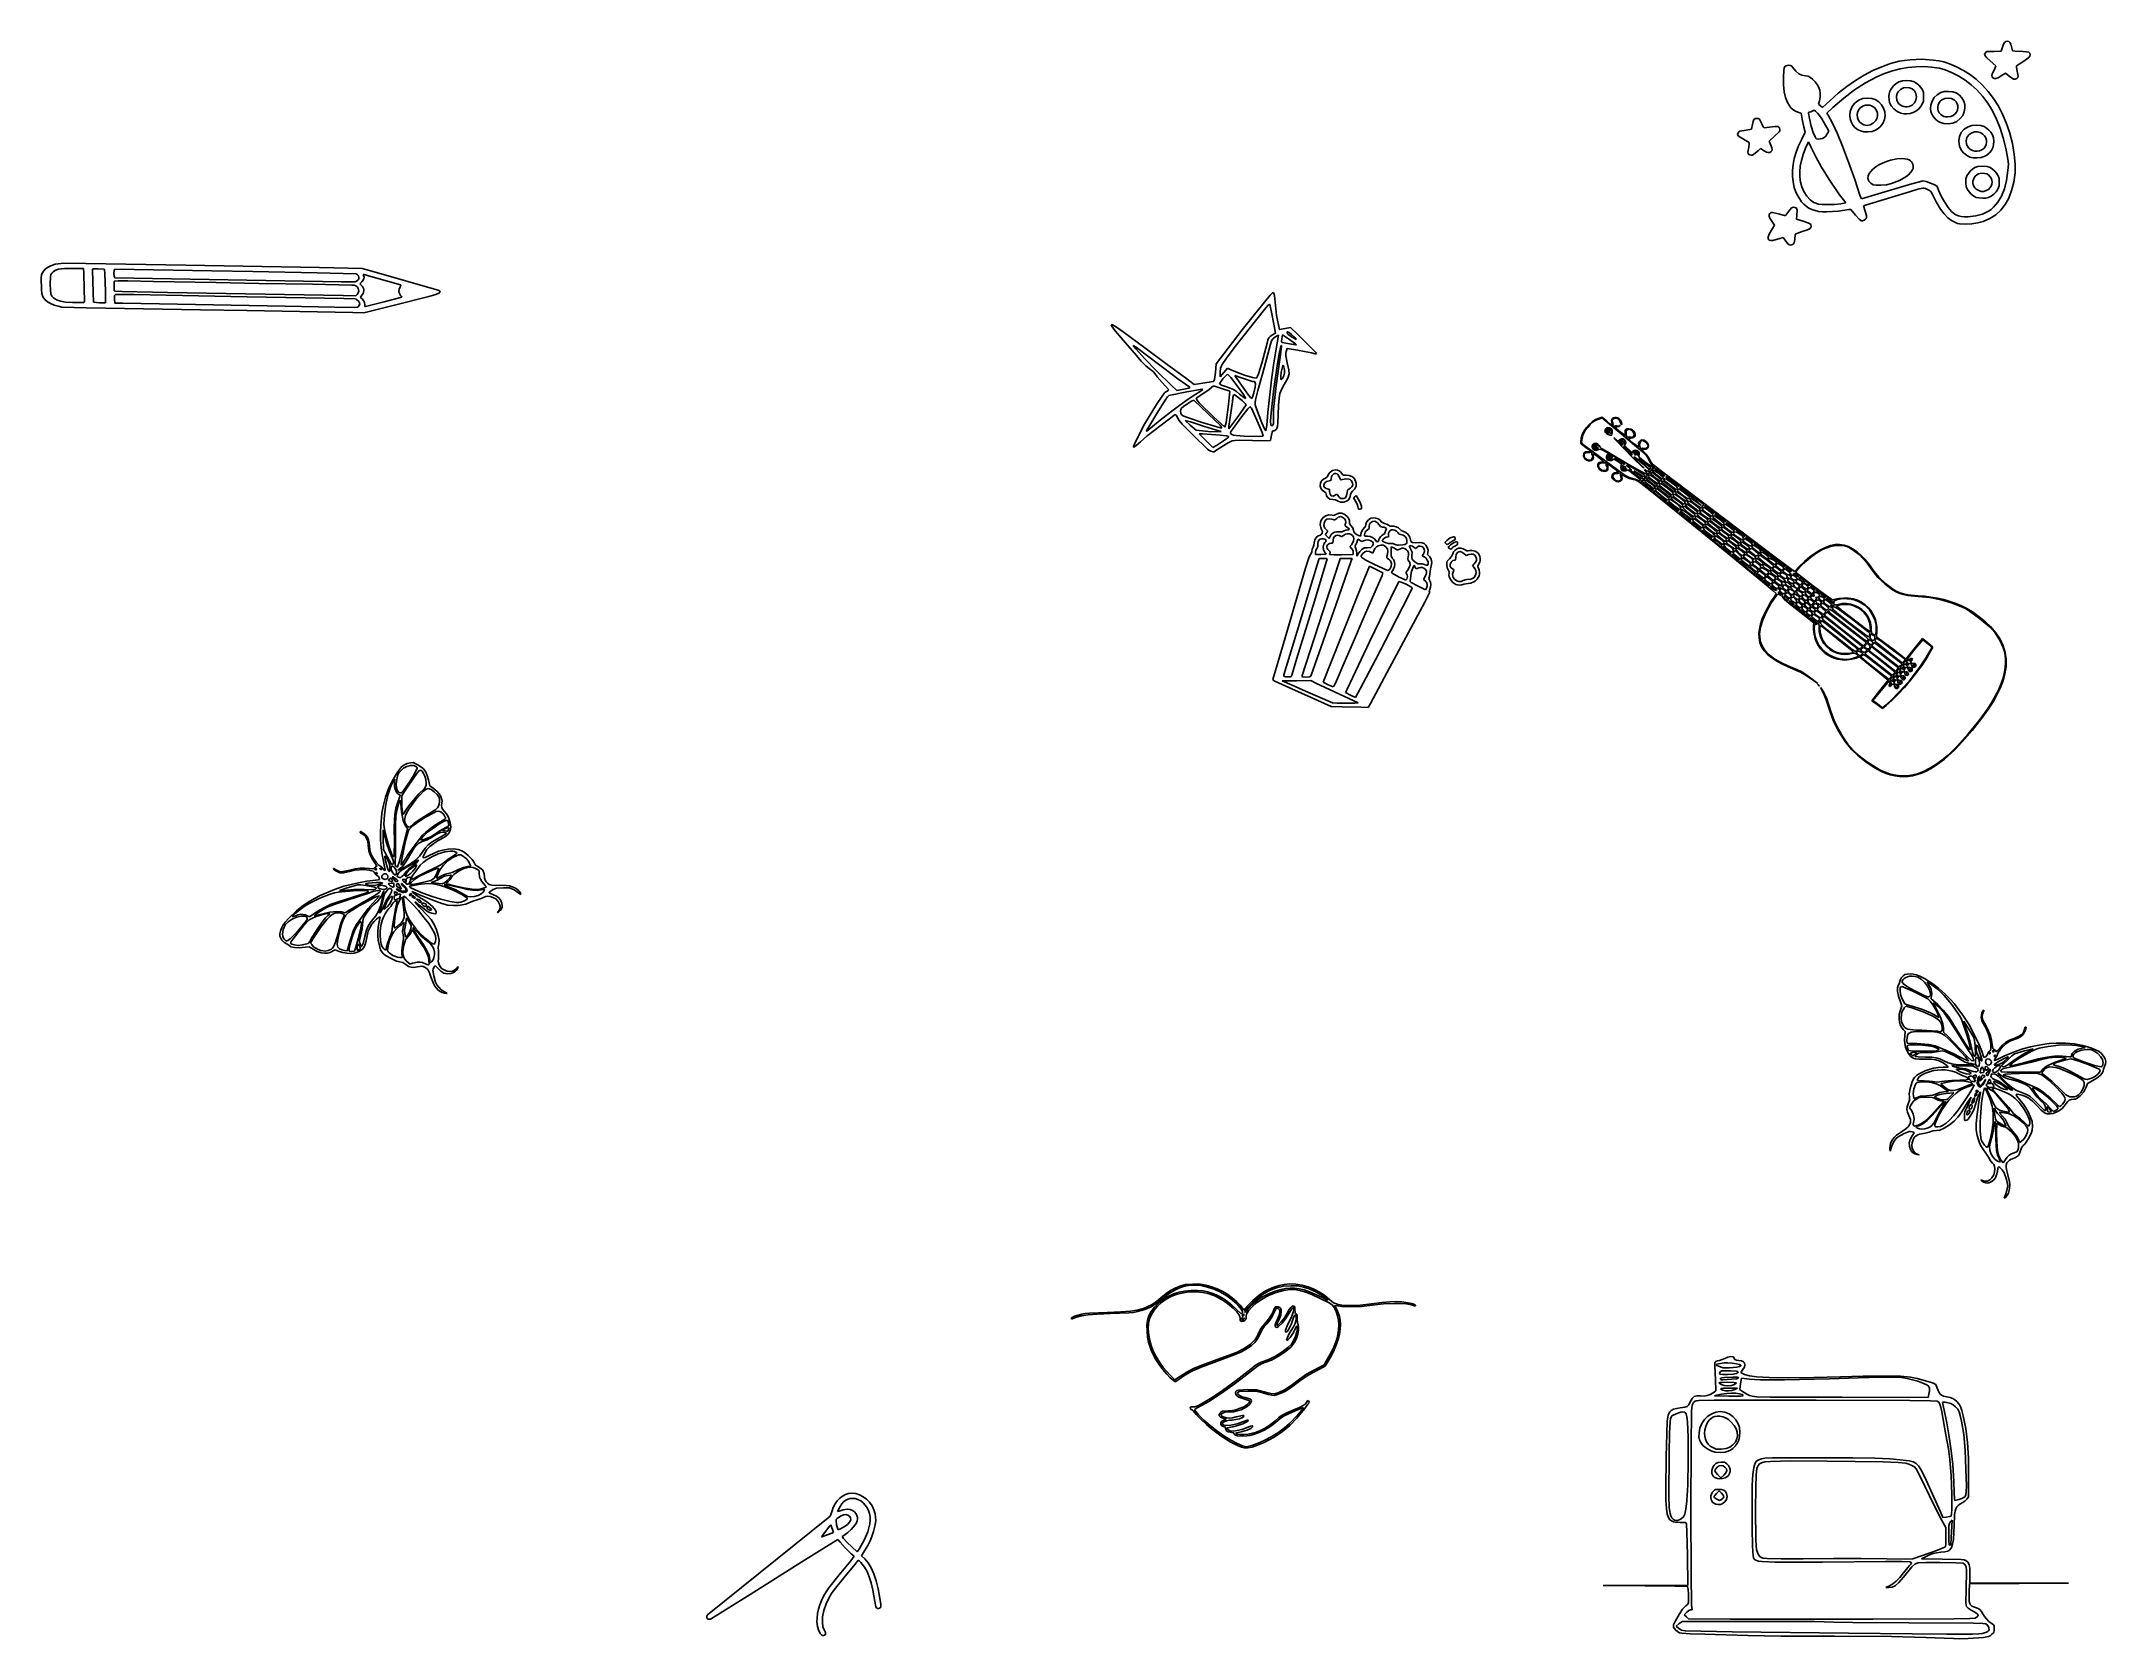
# Model space of a CAD drawing. Extents: x 924 to 1863, y 232 to 958.
import ezdxf

# ---------------------------------------------------------------- set-up
doc = ezdxf.new("R2010")
doc.units = 0

msp = doc.modelspace()

# ---------------------------------------------------------------- linework, layer by layer
at = {"layer": 'Layer 1'}
for p, q in [((1817.33185, 957.507675), (1817.868597, 957.893378)), ((1817.868597, 957.893378), (1818.589, 957.99519)), ((1818.589, 957.99519), (1819.284961, 957.889123)), ((1819.284961, 957.889123), (1819.783062, 957.496774)), ((1765.460866, 947.853703), (1769.4361, 948.89291)), ((1769.4361, 948.89291), (1771.842809, 949.328315)), ((1771.842809, 949.328315), (1774.383444, 949.628389)), ((1774.383444, 949.628389), (1779.6783, 949.825044)), ((1779.6783, 949.825044), (1784.944281, 949.487885)), ((1784.944281, 949.487885), (1787.448823, 949.12069)), ((1787.448823, 949.12069), (1789.805, 948.62192)), ((1789.805, 948.62192), (1792.313398, 947.762452)), ((1808.295989, 952.148278), (1808.6209, 952.80164)), ((1808.483488, 951.452694), (1808.295989, 952.148278)), ((1809.301567, 950.523955), (1808.483488, 951.452694)), ((1808.6209, 952.80164), (1808.932064, 953.13257)), ((1808.932064, 953.13257), (1809.435238, 953.30912)), ((1810.8684, 949.17113), (1809.301567, 950.523955)), ((1809.435238, 953.30912), (1812.429, 953.43317)), ((1813.3491, 946.91158), (1810.8684, 949.17113)), ((1812.429, 953.43317), (1815.7916, 953.49227)), ((1815.7916, 953.49227), (1816.4032, 955.40298)), ((1816.4032, 955.40298), (1816.877228, 956.717677)), ((1816.877228, 956.717677), (1817.33185, 957.507675)), ((1819.783062, 957.496774), (1820.166208, 956.706923)), ((1820.166208, 956.706923), (1820.5173, 955.40835)), ((1820.5173, 955.40835), (1820.9323, 953.58888)), ((1820.9323, 953.58888), (1822.152, 953.44893)), ((1822.152, 953.44893), (1825.7479, 953.28772)), ((1825.6222, 948.6688), (1822.7514, 946.80027)), ((1828.4272, 950.63455), (1825.6222, 948.6688)), ((1825.7479, 953.28772), (1827.367591, 953.214773)), ((1827.367591, 953.214773), (1828.340725, 952.984615)), ((1828.340725, 952.984615), (1828.815747, 952.526719)), ((1828.852103, 951.195592), (1828.4272, 950.63455)), ((1828.815747, 952.526719), (1828.9411, 951.77056)), ((1828.9411, 951.77056), (1828.852103, 951.195592)), ((1716.7968, 941.93566), (1716.916534, 944.494517)), ((1716.797391, 938.144676), (1716.7968, 941.93566)), ((1716.916534, 944.494517), (1717.154975, 945.953115)), ((1717.154975, 945.953115), (1717.632703, 946.679315)), ((1717.632703, 946.679315), (1718.4703, 947.04098)), ((1718.4703, 947.04098), (1719.255984, 947.163091)), ((1719.255984, 947.163091), (1719.9356, 947.039884)), ((1719.9356, 947.039884), (1720.532566, 946.662155)), ((1720.532566, 946.662155), (1721.0703, 946.0207)), ((1721.0703, 946.0207), (1722.368755, 944.349432)), ((1722.368755, 944.349432), (1723.717562, 943.193204)), ((1723.717562, 943.193204), (1725.163064, 942.521698)), ((1725.163064, 942.521698), (1726.7516, 942.3046)), ((1726.7516, 942.3046), (1728.05235, 942.178751)), ((1728.05235, 942.178751), (1729.1374, 941.55011)), ((1729.1374, 941.55011), (1730.163302, 940.675646)), ((1730.163302, 940.675646), (1731.175038, 939.591464)), ((1731.175038, 939.591464), (1732.08213, 938.404642)), ((1745.548216, 937.444632), (1749.489383, 940.195347)), ((1754.122808, 939.089138), (1749.166987, 935.926289)), ((1749.489383, 940.195347), (1753.4651, 942.619463)), ((1753.4651, 942.619463), (1757.461498, 944.709128)), ((1759.2319, 941.77553), (1754.122808, 939.089138)), ((1757.461498, 944.709128), (1761.464709, 946.456492)), ((1762.777837, 943.30746), (1759.2319, 941.77553)), ((1761.464709, 946.456492), (1765.460866, 947.853703)), ((1766.322084, 944.54152), (1762.777837, 943.30746)), ((1769.868483, 945.47824), (1766.322084, 944.54152)), ((1768.01247, 938.741443), (1769.3289, 939.52871)), ((1769.3289, 939.52871), (1770.857875, 940.09274)), ((1773.420875, 946.118153), (1769.868483, 945.47824)), ((1770.857875, 940.09274), (1772.8133, 940.19603)), ((1772.8133, 940.19603), (1774.7657, 940.080708)), ((1776.983101, 946.461787), (1773.420875, 946.118153)), ((1774.7657, 940.080708), (1776.2903, 939.51975)), ((1776.2903, 939.51975), (1777.421697, 938.863668)), ((1780.559003, 946.509676), (1776.983101, 946.461787)), ((1784.152422, 946.26235), (1780.559003, 946.509676)), ((1787.7672, 945.72034), (1784.152422, 946.26235)), ((1790.298812, 945.074135), (1787.7672, 945.72034)), ((1793.2085, 943.82664), (1790.298812, 945.074135)), ((1792.313398, 947.762452), (1795.469863, 946.361809)), ((1796.575561, 942.097075), (1793.2085, 943.82664)), ((1795.469863, 946.361809), (1798.69122, 944.700014)), ((1799.477162, 940.292431), (1796.575561, 942.097075)), ((1798.69122, 944.700014), (1801.3943, 943.05709)), ((1802.110583, 938.27653), (1799.477162, 940.292431)), ((1801.3943, 943.05709), (1804.468539, 940.72706)), ((1804.468539, 940.72706), (1807.329994, 938.096566)), ((1811.613413, 942.519825), (1811.71712, 943.178877)), ((1811.696998, 941.896826), (1811.613413, 942.519825)), ((1811.9695, 941.40793), (1811.696998, 941.896826)), ((1811.71712, 943.178877), (1812.0065, 943.77593)), ((1812.583309, 941.032552), (1811.9695, 941.40793)), ((1812.0065, 943.77593), (1812.92155, 945.514219)), ((1813.396975, 941.044775), (1812.583309, 941.032552)), ((1812.92155, 945.514219), (1813.3491, 946.91158)), ((1814.468603, 941.457708), (1813.396975, 941.044775)), ((1815.8563, 942.28446), (1814.468603, 941.457708)), ((1817.7594, 943.54669), (1815.8563, 942.28446)), ((1819.4445, 942.20535), (1817.7594, 943.54669)), ((1821.4661, 940.74361), (1819.4445, 942.20535)), ((1821.4655, 940.74354), (1821.4661, 940.74361)), ((1822.224688, 940.738909), (1821.4655, 940.74354)), ((1823.0027, 941.08599), (1822.224688, 940.738909)), ((1822.7514, 946.80027), (1822.783475, 946.057738)), ((1822.783475, 946.057738), (1823.1169, 944.44864)), ((1823.368745, 941.505615), (1823.0027, 941.08599)), ((1823.1169, 944.44864), (1823.506688, 942.114845)), ((1823.506688, 942.114845), (1823.368745, 941.505615)), ((1717.08195, 935.052797), (1716.797391, 938.144676)), ((1717.681809, 932.458525), (1717.08195, 935.052797)), ((1718.6283, 930.16036), (1717.681809, 932.458525)), ((1720.1991, 927.75695), (1718.6283, 930.16036)), ((1732.08213, 938.404642), (1732.7941, 937.22226)), ((1733.1025, 930.90597), (1732.6819, 929.33916)), ((1732.7941, 937.22226), (1733.315969, 935.794873)), ((1733.475344, 932.530452), (1733.1025, 930.90597)), ((1733.315969, 935.794873), (1733.544775, 934.195511)), ((1733.544775, 934.195511), (1733.475344, 932.530452)), ((1734.4864, 927.88626), (1737.825, 930.99481)), ((1737.825, 930.99481), (1741.655465, 934.375169)), ((1744.245873, 932.204335), (1739.2409, 927.84063)), ((1741.655465, 934.375169), (1745.548216, 937.444632)), ((1749.166987, 935.926289), (1744.245873, 932.204335)), ((1748.393727, 928.875594), (1749.192688, 929.831641)), ((1749.192688, 929.831641), (1750.164955, 930.657281)), ((1750.164955, 930.657281), (1751.3222, 931.36423)), ((1751.3222, 931.36423), (1752.849025, 931.989164)), ((1752.849025, 931.989164), (1754.9706, 932.09485)), ((1754.9706, 932.09485), (1757.051938, 931.995734)), ((1757.051938, 931.995734), (1758.4828, 931.49722)), ((1758.4828, 931.49722), (1760.144734, 930.464323)), ((1760.144734, 930.464323), (1761.440556, 929.145011)), ((1764.735038, 932.761429), (1764.86598, 934.112712)), ((1764.801102, 931.383466), (1764.735038, 932.761429)), ((1765.0672, 930.10595), (1764.801102, 931.383466)), ((1764.86598, 934.112712), (1765.1909, 935.31019)), ((1765.797806, 928.582605), (1765.0672, 930.10595)), ((1765.1909, 935.31019), (1765.853986, 936.540977)), ((1765.853986, 936.540977), (1766.824338, 937.71513)), ((1766.824338, 937.71513), (1768.01247, 938.741443)), ((1768.3159, 933.996343), (1768.2027, 932.54425)), ((1768.2027, 932.54425), (1768.32927, 931.215416)), ((1768.8854, 935.03178), (1768.3159, 933.996343)), ((1768.32927, 931.215416), (1768.738863, 930.177211)), ((1768.738863, 930.177211), (1769.476298, 929.357011)), ((1770.007497, 936.149474), (1768.8854, 935.03178)), ((1771.316348, 936.807413), (1770.007497, 936.149474)), ((1772.708278, 937.034289), (1771.316348, 936.807413)), ((1774.079613, 936.858795), (1772.708278, 937.034289)), ((1775.326676, 936.309622), (1774.079613, 936.858795)), ((1775.26493, 929.002439), (1776.326088, 930.018858)), ((1776.345795, 935.415464), (1775.326676, 936.309622)), ((1776.326088, 930.018858), (1777.030302, 931.293527)), ((1777.033295, 934.205012), (1776.345795, 935.415464)), ((1777.030302, 931.293527), (1777.2855, 932.70696)), ((1777.2855, 932.70696), (1777.033295, 934.205012)), ((1777.421697, 938.863668), (1778.4342, 938.026984)), ((1778.4342, 938.026984), (1779.304428, 937.032452)), ((1779.304428, 937.032452), (1780.009, 935.90283)), ((1780.432963, 930.743621), (1779.9121, 929.3699)), ((1780.009, 935.90283), (1780.436788, 934.680957)), ((1780.5348, 932.73967), (1780.432963, 930.743621)), ((1780.436788, 934.680957), (1780.5348, 932.73967)), ((1783.7946, 928.90204), (1784.35227, 930.753415)), ((1784.35227, 930.753415), (1785.336287, 932.373404)), ((1785.336287, 932.373404), (1786.706536, 933.711616)), ((1786.706536, 933.711616), (1788.4229, 934.71766)), ((1787.506897, 929.932717), (1787.118934, 929.07176)), ((1788.097486, 930.719258), (1787.506897, 929.932717)), ((1788.888, 931.40012), (1788.097486, 930.719258)), ((1788.4229, 934.71766), (1789.811825, 935.158023)), ((1790.247912, 932.023701), (1788.888, 931.40012)), ((1789.811825, 935.158023), (1791.8336, 935.1763)), ((1791.759175, 932.192354), (1790.247912, 932.023701)), ((1793.25525, 931.91225), (1791.759175, 932.192354)), ((1791.8336, 935.1763), (1793.839587, 934.996296)), ((1794.5696, 931.18956), (1793.25525, 931.91225)), ((1793.839587, 934.996296), (1795.2824, 934.49515)), ((1795.30734, 930.432718), (1794.5696, 931.18956)), ((1795.2824, 934.49515), (1796.793133, 933.539132)), ((1795.808192, 929.570129), (1795.30734, 930.432718)), ((1796.793133, 933.539132), (1797.965177, 932.292077)), ((1797.965177, 932.292077), (1798.786372, 930.827784)), ((1798.786372, 930.827784), (1799.244563, 929.220054)), ((1804.6731, 935.91319), (1802.110583, 938.27653)), ((1807.344228, 932.991336), (1804.6731, 935.91319)), ((1807.329994, 938.096566), (1809.970358, 935.177664)), ((1809.744564, 929.810332), (1807.344228, 932.991336)), ((1811.881465, 926.353842), (1809.744564, 929.810332)), ((1809.970358, 935.177664), (1812.381325, 931.98241)), ((1812.381325, 931.98241), (1814.554589, 928.52286)), ((1702.6772, 920.11448), (1702.959784, 921.538942)), ((1702.959784, 921.538942), (1703.324175, 922.408145)), ((1703.324175, 922.408145), (1703.852403, 922.841846)), ((1703.852403, 922.841846), (1704.6265, 922.9598)), ((1704.6265, 922.9598), (1705.304084, 922.87306)), ((1705.304084, 922.87306), (1705.821975, 922.518029)), ((1705.821975, 922.518029), (1706.307503, 921.752491)), ((1706.307503, 921.752491), (1706.888, 920.43423)), ((1706.888, 920.43423), (1707.521488, 919.100181)), ((1721.068578, 927.010496), (1720.1991, 927.75695)), ((1722.222025, 926.292549), (1721.068578, 927.010496)), ((1723.384734, 925.752342), (1722.222025, 926.292549)), ((1724.282, 925.53911), (1723.384734, 925.752342)), ((1724.8077, 925.3779), (1724.282, 925.53911)), ((1725.261025, 922.584019), (1724.8077, 925.3779)), ((1726.0712, 918.91245), (1725.261025, 922.584019)), ((1728.33643, 925.703551), (1728.205813, 925.382981)), ((1728.205813, 925.382981), (1728.6173, 922.91697)), ((1728.7013, 925.75404), (1728.33643, 925.703551)), ((1728.6173, 922.91697), (1729.421881, 919.471912)), ((1729.243388, 925.880316), (1728.7013, 925.75404)), ((1729.8019, 926.18393), (1729.243388, 925.880316)), ((1730.7051, 926.61381), (1729.8019, 926.18393)), ((1731.3001, 926.241258), (1730.7051, 926.61381)), ((1732.2632, 925.34555), (1731.3001, 926.241258)), ((1733.250066, 924.186015), (1732.2632, 925.34555)), ((1732.6819, 929.33916), (1733.6274, 928.58495)), ((1734.29065, 922.699296), (1733.250066, 924.186015)), ((1733.6274, 928.58495), (1734.4864, 927.88626)), ((1736.4825, 918.82236), (1734.29065, 922.699296)), ((1739.2409, 927.84063), (1736.473, 925.27636)), ((1736.473, 925.27636), (1737.0428, 924.38669)), ((1737.0428, 924.38669), (1739.076212, 920.710806)), ((1739.076212, 920.710806), (1741.374, 915.92763)), ((1746.946225, 924.430981), (1747.160859, 926.1133)), ((1747.112928, 922.759449), (1746.946225, 924.430981)), ((1747.6614, 921.12769), (1747.112928, 922.759449)), ((1747.160859, 926.1133), (1747.7564, 927.77742)), ((1748.399334, 919.797637), (1747.6614, 921.12769)), ((1747.7564, 927.77742), (1748.393727, 928.875594)), ((1750.505325, 925.649969), (1750.332467, 924.531749)), ((1750.332467, 924.531749), (1750.43845, 923.41572)), ((1750.43845, 923.41572), (1750.811114, 922.357126)), ((1750.969183, 926.715138), (1750.505325, 925.649969)), ((1750.811114, 922.357126), (1751.4383, 921.411211)), ((1751.7362, 927.67201), (1750.969183, 926.715138)), ((1751.4383, 921.411211), (1752.307848, 920.633217)), ((1752.470341, 928.269069), (1751.7362, 927.67201)), ((1752.307848, 920.633217), (1753.4076, 920.07839)), ((1753.24395, 928.674405), (1752.470341, 928.269069)), ((1754.100809, 928.905089), (1753.24395, 928.674405)), ((1755.0847, 928.97819), (1754.100809, 928.905089)), ((1756.022562, 928.889075), (1755.0847, 928.97819)), ((1756.885084, 928.631986), (1756.022562, 928.889075)), ((1756.2168, 920.06232), (1757.635642, 920.764795)), ((1757.656946, 928.222308), (1756.885084, 928.631986)), ((1757.635642, 920.764795), (1758.706962, 921.765736)), ((1758.322825, 927.675428), (1757.656946, 928.222308)), ((1758.867401, 927.006729), (1758.322825, 927.675428)), ((1758.706962, 921.765736), (1759.384027, 923.005285)), ((1759.275353, 926.231598), (1758.867401, 927.006729)), ((1759.53136, 925.36542), (1759.275353, 926.231598)), ((1759.384027, 923.005285), (1759.6201, 924.42358)), ((1759.6201, 924.42358), (1759.53136, 925.36542)), ((1761.972213, 920.690226), (1760.7979, 919.11522)), ((1761.440556, 929.145011), (1762.357244, 927.608942)), ((1762.702281, 922.396758), (1761.972213, 920.690226)), ((1762.357244, 927.608942), (1762.881775, 925.925773)), ((1763.001128, 924.165159), (1762.702281, 922.396758)), ((1762.881775, 925.925773), (1763.001128, 924.165159)), ((1766.954075, 927.215594), (1765.797806, 928.582605)), ((1768.444956, 926.090644), (1766.954075, 927.215594)), ((1770.1794, 925.29348), (1768.444956, 926.090644)), ((1769.476298, 929.357011), (1770.5864, 928.68219)), ((1771.562552, 924.983514), (1770.1794, 925.29348)), ((1770.1794, 925.29348), (1770.1794, 925.29348)), ((1770.5864, 928.68219), (1771.474123, 928.319227)), ((1771.474123, 928.319227), (1772.262013, 928.151508)), ((1772.975941, 924.940293), (1771.562552, 924.983514)), ((1772.262013, 928.151508), (1773.05022, 928.169522)), ((1774.380653, 925.147517), (1772.975941, 924.940293)), ((1773.05022, 928.169522), (1773.9389, 928.36376)), ((1773.9389, 928.36376), (1775.26493, 929.002439)), ((1773.9389, 928.36376), (1773.9389, 928.36376)), ((1775.737775, 925.588889), (1774.380653, 925.147517)), ((1777.008394, 926.248111), (1775.737775, 925.588889)), ((1778.153597, 927.108885), (1777.008394, 926.248111)), ((1779.13447, 928.154914), (1778.153597, 927.108885)), ((1779.9121, 929.3699), (1779.13447, 928.154914)), ((1783.70085, 927.481043), (1783.7946, 928.90204)), ((1783.890767, 926.104388), (1783.70085, 927.481043)), ((1784.341317, 924.804504), (1783.890767, 926.104388)), ((1785.029463, 923.613824), (1784.341317, 924.804504)), ((1785.932169, 922.564776), (1785.029463, 923.613824)), ((1787.026402, 921.689793), (1785.932169, 922.564776)), ((1787.118934, 929.07176), (1786.9363, 928.16765)), ((1786.9363, 928.16765), (1786.961697, 927.251649)), ((1786.961697, 927.251649), (1787.197828, 926.355018)), ((1788.289124, 921.021304), (1787.026402, 921.689793)), ((1787.197828, 926.355018), (1787.647395, 925.509021)), ((1787.647395, 925.509021), (1788.3131, 924.74492)), ((1789.6973, 920.59174), (1788.289124, 921.021304)), ((1788.3131, 924.74492), (1788.999203, 924.191396)), ((1788.999203, 924.191396), (1789.679175, 923.850162)), ((1789.679175, 923.850162), (1790.487134, 923.674646)), ((1791.738513, 920.443033), (1789.6973, 920.59177)), ((1789.6973, 920.59177), (1789.6973, 920.59174)), ((1790.487134, 923.674646), (1791.5572, 923.61827)), ((1791.5572, 923.61827), (1792.88145, 923.728899)), ((1793.751675, 920.790965), (1791.738513, 920.443033)), ((1792.88145, 923.728899), (1794.0113, 924.3032)), ((1795.61435, 921.599044), (1793.751675, 920.790965)), ((1794.0113, 924.3032), (1794.867033, 925.001786)), ((1794.0113, 924.3032), (1794.0113, 924.3032)), ((1794.867033, 925.001786), (1795.504377, 925.822764)), ((1795.504377, 925.822764), (1795.920247, 926.728111)), ((1797.2041, 922.83075), (1795.61435, 921.599044)), ((1796.075238, 928.639816), (1795.808192, 929.570129)), ((1795.920247, 926.728111), (1796.111563, 927.679803)), ((1796.111563, 927.679803), (1796.075238, 928.639816)), ((1798.319515, 924.274233), (1797.2041, 922.83075)), ((1799.023292, 925.869478), (1798.319515, 924.274233)), ((1799.327588, 927.542685), (1799.023292, 925.869478)), ((1799.244563, 929.220054), (1799.327588, 927.542685)), ((1813.762287, 922.605528), (1811.881465, 926.353842)), ((1815.394386, 918.549052), (1813.762287, 922.605528)), ((1814.554589, 928.52286), (1816.481844, 924.811069)), ((1816.481844, 924.811069), (1818.154783, 920.859094)), ((1818.154783, 920.859094), (1819.5651, 916.67899)), ((1695.929512, 915.700758), (1696.1449, 916.4452)), ((1696.19045, 915.043258), (1695.929512, 915.700758)), ((1696.1449, 916.4452), (1696.453114, 916.876474)), ((1697.038262, 914.336711), (1696.19045, 915.043258)), ((1696.453114, 916.876474), (1697.006363, 917.159659)), ((1697.006363, 917.159659), (1699.7993, 917.57618)), ((1698.5835, 913.44513), (1697.038262, 914.336711)), ((1701.1194, 912.00587), (1698.5835, 913.44513)), ((1699.7993, 917.57618), (1702.2039, 917.97269)), ((1700.9571, 909.88453), (1701.168, 911.336805)), ((1701.168, 911.336805), (1701.1194, 912.00587)), ((1702.2039, 917.97269), (1702.6772, 920.11448)), ((1707.521488, 919.100181), (1707.9695, 918.66482)), ((1707.9695, 918.66482), (1710.4574, 918.98337)), ((1712.7117, 914.79201), (1710.2463, 912.53511)), ((1710.2463, 912.53511), (1711.0242, 910.77478)), ((1710.4574, 918.98337), (1712.834673, 919.259013)), ((1714.772975, 916.798725), (1712.7117, 914.79201)), ((1712.834673, 919.259013), (1714.270388, 919.187288)), ((1714.270388, 919.187288), (1714.701954, 919.004173)), ((1714.701954, 919.004173), (1714.978283, 918.713828)), ((1715.102128, 917.323119), (1714.772975, 916.798725)), ((1714.978283, 918.713828), (1715.1721, 917.78427)), ((1715.1721, 917.78427), (1715.102128, 917.323119)), ((1723.669207, 910.501127), (1725.0767, 913.5389)), ((1725.0767, 913.5389), (1726.6557, 916.69209)), ((1726.6557, 916.69209), (1726.0712, 918.91245)), ((1728.1473, 912.21277), (1726.8659, 909.47226)), ((1729.2716, 910.00961), (1728.1473, 912.21277)), ((1729.421881, 919.471912), (1730.3078, 916.544229)), ((1730.3078, 916.544229), (1731.153669, 914.483566)), ((1731.153669, 914.483566), (1731.523651, 913.887632)), ((1731.523651, 913.887632), (1731.8381, 913.63957)), ((1731.8381, 913.63957), (1732.682348, 913.570386)), ((1732.682348, 913.570386), (1733.639838, 913.656803)), ((1733.639838, 913.656803), (1734.553133, 913.873325)), ((1734.553133, 913.873325), (1735.2648, 914.19446)), ((1735.2648, 914.19446), (1735.2649, 914.19446)), ((1735.2649, 914.19446), (1735.991363, 914.894064)), ((1735.991363, 914.894064), (1736.6852, 915.8879)), ((1737.356, 917.09127), (1736.4825, 918.82236)), ((1736.6852, 915.8879), (1737.356, 917.09127)), ((1741.374, 915.92763), (1743.668267, 910.351143)), ((1749.285075, 918.764194), (1748.399334, 919.797637)), ((1750.414303, 917.939121), (1749.285075, 918.764194)), ((1751.8827, 917.23418), (1750.414303, 917.939121)), ((1753.304963, 916.816908), (1751.8825, 917.2342)), ((1751.8825, 917.2342), (1751.8827, 917.23418)), ((1755.1949, 916.78258), (1753.304963, 916.816908)), ((1753.4076, 920.07839), (1754.810587, 919.769448)), ((1754.810587, 919.769448), (1756.2168, 920.06229)), ((1757.110063, 916.962993), (1755.1949, 916.78258)), ((1756.2168, 920.06229), (1756.2168, 920.06232)), ((1758.6191, 917.57434), (1757.110063, 916.962993)), ((1759.838963, 918.324331), (1758.6191, 917.57434)), ((1760.7979, 919.11522), (1759.838963, 918.324331)), ((1796.5484, 912.67321), (1796.840209, 914.723115)), ((1796.632929, 911.482383), (1796.5484, 912.67321)), ((1796.898777, 910.332718), (1796.632929, 911.482383)), ((1796.840209, 914.723115), (1797.660825, 916.510104)), ((1797.660825, 916.510104), (1798.984278, 917.994518)), ((1798.984278, 917.994518), (1800.7846, 919.1367)), ((1800.190312, 914.214058), (1799.841077, 912.786469)), ((1799.841077, 912.786469), (1800.0581, 911.24653)), ((1800.0581, 911.24653), (1800.509735, 910.261735)), ((1801.064342, 915.439383), (1800.190312, 914.214058)), ((1800.7846, 919.1367), (1802.39565, 919.735998)), ((1802.4217, 916.37253), (1801.064342, 915.439383)), ((1802.39565, 919.735998), (1804.5293, 919.84316)), ((1803.746212, 916.821376), (1802.4217, 916.37253)), ((1805.0225, 916.878396), (1803.746212, 916.821376)), ((1804.5293, 919.84316), (1806.628362, 919.74215)), ((1806.253787, 916.543236), (1805.0225, 916.878396)), ((1807.4433, 915.81554), (1806.253787, 916.543236)), ((1806.628362, 919.74215), (1808.0885, 919.20608)), ((1808.26347, 914.990992), (1807.4433, 915.81554)), ((1808.0885, 919.20608), (1809.199772, 918.530617)), ((1808.82525, 914.050389), (1808.26347, 914.990992)), ((1808.552887, 910.06826), (1808.99246, 911.002666)), ((1809.131862, 913.040772), (1808.82525, 914.050389)), ((1808.99246, 911.002666), (1809.186525, 912.009184)), ((1809.186525, 912.009184), (1809.131862, 913.040772)), ((1809.199772, 918.530617), (1810.24075, 917.641143)), ((1810.24075, 917.641143), (1811.141553, 916.606877)), ((1811.141553, 916.606877), (1811.8323, 915.49704)), ((1811.8323, 915.49704), (1812.286183, 914.147581)), ((1812.393886, 910.962708), (1812.034, 909.53262)), ((1812.286183, 914.147581), (1812.475662, 912.568583)), ((1812.475662, 912.568583), (1812.393886, 910.962708)), ((1816.785117, 914.168079), (1815.394386, 918.549052)), ((1817.941837, 909.446271), (1816.785117, 914.168079)), ((1819.5651, 916.67899), (1820.903213, 911.509363)), ((1820.903213, 911.509363), (1821.797775, 906.566391)), ((1700.610113, 907.517598), (1700.9571, 909.88453)), ((1700.69693, 906.970935), (1700.610113, 907.517598)), ((1700.9571, 906.58741), (1700.69693, 906.970935)), ((1700.9608, 906.58741), (1700.9571, 906.58741)), ((1701.43615, 906.30462), (1700.9608, 906.58741)), ((1702.0744, 906.19433), (1701.43615, 906.30462)), ((1702.637652, 906.284897), (1702.0744, 906.19433)), ((1703.288288, 906.617771), (1702.637652, 906.284897)), ((1705.4129, 908.37748), (1703.288288, 906.617771)), ((1706.3115, 909.1904), (1705.4129, 908.37748)), ((1707.992, 908.22674), (1706.3115, 909.1904)), ((1709.088483, 907.656472), (1707.992, 908.22674)), ((1709.896863, 907.399951), (1709.088483, 907.656472)), ((1710.528861, 907.440417), (1709.896863, 907.399951)), ((1711.0962, 907.76111), (1710.528861, 907.440417)), ((1711.0242, 910.77478), (1711.477772, 909.622719)), ((1711.511128, 908.226623), (1711.0962, 907.76111)), ((1711.477772, 909.622719), (1711.6392, 908.810246)), ((1711.6392, 908.810246), (1711.511128, 908.226623)), ((1720.87536, 899.298639), (1721.153025, 901.987114)), ((1721.153025, 901.987114), (1721.70968, 904.740306)), ((1721.70968, 904.740306), (1722.547638, 907.573286)), ((1722.547638, 907.573286), (1723.669207, 910.501127)), ((1724.98058, 903.826554), (1724.457122, 901.176387)), ((1725.783532, 906.592461), (1724.98058, 903.826554)), ((1726.8659, 909.47226), (1725.783532, 906.592461)), ((1731.442969, 905.507121), (1729.2716, 910.00961)), ((1734.1084, 900.737998), (1731.442969, 905.507121)), ((1743.668267, 910.351143), (1746.437087, 903.003761)), ((1746.437087, 903.003761), (1749.215714, 895.158239)), ((1758.762225, 900.847814), (1760.227854, 901.7635)), ((1760.227854, 901.7635), (1761.865653, 902.598477)), ((1761.865653, 902.598477), (1763.642957, 903.330106)), ((1763.642957, 903.330106), (1765.5271, 903.93575)), ((1765.5271, 903.93575), (1768.304058, 904.497538)), ((1768.304058, 904.497538), (1770.903838, 904.641295)), ((1770.903838, 904.641295), (1773.078648, 904.373459)), ((1773.078648, 904.373459), (1773.929256, 904.087206)), ((1773.929256, 904.087206), (1774.5807, 903.70047)), ((1774.5807, 903.70047), (1775.190084, 903.00103)), ((1775.190084, 903.00103), (1775.614875, 902.100261)), ((1775.614875, 902.100261), (1775.810353, 901.132842)), ((1797.33317, 909.242805), (1796.898777, 910.332718)), ((1797.923337, 908.231233), (1797.33317, 909.242805)), ((1798.656506, 907.316589), (1797.923337, 908.231233)), ((1799.519905, 906.517463), (1798.656506, 907.316589)), ((1800.50076, 905.852444), (1799.519905, 906.517463)), ((1801.5863, 905.34012), (1800.50076, 905.852444)), ((1800.509735, 910.261735), (1801.145705, 909.438152)), ((1801.145705, 909.438152), (1801.932394, 908.78867)), ((1803.078602, 905.006941), (1801.5863, 905.34012)), ((1801.5863, 905.34012), (1801.5863, 905.34012)), ((1801.932394, 908.78867), (1802.836188, 908.32618)), ((1802.836188, 908.32618), (1803.82347, 908.063573)), ((1804.872937, 904.938826), (1803.078602, 905.006941)), ((1803.82347, 908.063573), (1804.860627, 908.013738)), ((1804.860627, 908.013738), (1805.914042, 908.189567)), ((1806.657955, 905.125466), (1804.872937, 904.938826)), ((1805.914042, 908.189567), (1806.9501, 908.60395)), ((1808.1223, 905.55655), (1806.657955, 905.125466)), ((1806.9501, 908.60395), (1807.871027, 909.253007)), ((1806.9501, 908.60395), (1806.9501, 908.60395)), ((1807.871027, 909.253007), (1808.552887, 910.06826)), ((1809.348245, 906.281509), (1808.1223, 905.55655)), ((1810.472837, 907.250881), (1809.348245, 906.281509)), ((1811.400086, 908.367105), (1810.472837, 907.250881)), ((1812.034, 909.53262), (1811.400086, 908.367105)), ((1818.8719, 904.36729), (1817.941837, 909.446271)), ((1819.0944, 902.065309), (1818.8719, 904.36729)), ((1818.8879, 899.1788), (1819.0944, 902.065309)), ((1821.797775, 906.566391), (1822.218075, 902.070369)), ((1822.218075, 902.070369), (1822.1334, 898.24159)), ((1720.874375, 896.659809), (1720.87536, 899.298639)), ((1721.147759, 894.055553), (1720.874375, 896.659809)), ((1721.6932, 891.4708), (1721.147759, 894.055553)), ((1724.457122, 901.176387), (1724.213237, 898.643805)), ((1724.213237, 898.643805), (1724.249004, 896.230655)), ((1724.249004, 896.230655), (1724.564502, 893.938783)), ((1724.564502, 893.938783), (1725.159807, 891.770036)), ((1737.587656, 895.163955), (1734.1084, 900.737998)), ((1742.2005, 888.24671), (1737.587656, 895.163955)), ((1749.215714, 895.158239), (1751.5394, 888.08733)), ((1755.213578, 895.616205), (1755.2747, 896.83071)), ((1755.6501, 894.429744), (1755.213578, 895.616205)), ((1755.2747, 896.83071), (1755.725003, 897.842865)), ((1756.495747, 893.422718), (1755.6501, 894.429744)), ((1755.725003, 897.842865), (1756.478134, 898.864859)), ((1756.478134, 898.864859), (1757.50143, 899.874054)), ((1757.662, 892.74652), (1756.495747, 893.422718)), ((1757.50143, 899.874054), (1758.762225, 900.847814)), ((1758.932625, 892.518203), (1757.662, 892.74652)), ((1757.662, 892.74652), (1757.662, 892.74652)), ((1761.1382, 892.5155), (1758.932625, 892.518203)), ((1763.653188, 892.718099), (1761.1382, 892.5155)), ((1765.9599, 893.2953), (1763.653188, 892.718099)), ((1764.3901, 889.96509), (1775.1765, 893.20585)), ((1769.536678, 894.68412), (1765.9599, 893.2953)), ((1772.4885, 896.396365), (1769.536678, 894.68412)), ((1773.668687, 897.330203), (1772.4885, 896.396365)), ((1774.618997, 898.292615), (1773.668687, 897.330203)), ((1775.314883, 899.266173), (1774.618997, 898.292615)), ((1775.1765, 893.20585), (1780.352, 894.58731)), ((1775.7318, 900.23345), (1775.314883, 899.266173)), ((1775.810353, 901.132842), (1775.7318, 900.23345)), ((1780.352, 894.58731), (1781.702944, 894.271521)), ((1781.702944, 894.271521), (1783.68565, 893.527249)), ((1783.68565, 893.527249), (1785.569581, 892.659135)), ((1785.569581, 892.659135), (1786.6242, 891.97182)), ((1799.7574, 893.65427), (1799.7696, 895.494179)), ((1799.95175, 891.859249), (1799.7574, 893.65427)), ((1799.7696, 895.494179), (1800.227, 896.80857)), ((1800.227, 896.80857), (1800.897008, 897.934524)), ((1800.897008, 897.934524), (1801.772037, 898.986263)), ((1801.772037, 898.986263), (1802.780848, 899.889849)), ((1802.780848, 899.889849), (1803.8522, 900.57135)), ((1802.991648, 894.386195), (1802.96925, 893.608456)), ((1802.96925, 893.608456), (1803.107295, 892.846483)), ((1803.17585, 895.161627), (1802.991648, 894.386195)), ((1803.107295, 892.846483), (1803.404425, 892.118347)), ((1803.523214, 895.91668), (1803.17585, 895.161627)), ((1803.404425, 892.118347), (1803.85928, 891.442122)), ((1804.0351, 896.63328), (1803.523214, 895.91668)), ((1803.8522, 900.57135), (1805.18195, 901.050055)), ((1804.700492, 897.267529), (1804.0351, 896.63328)), ((1805.449012, 897.700182), (1804.700492, 897.267529)), ((1805.18195, 901.050055), (1807.3373, 901.1432)), ((1806.319877, 897.947702), (1805.449012, 897.700182)), ((1807.3523, 898.02655), (1806.319877, 897.947702)), ((1807.3373, 901.1432), (1809.492662, 901.050044)), ((1808.357263, 897.937655), (1807.3523, 898.02655)), ((1809.241925, 897.666256), (1808.357263, 897.937655)), ((1810.022375, 897.205282), (1809.241925, 897.666256)), ((1809.492662, 901.050044), (1810.8225, 900.57135)), ((1810.7147, 896.54766), (1810.022375, 897.205282)), ((1810.712942, 891.330253), (1811.250271, 892.124785)), ((1811.279385, 895.712122), (1810.7147, 896.54766)), ((1810.8225, 900.57135), (1811.87905, 899.899963)), ((1811.250271, 892.124785), (1811.583963, 892.992958)), ((1811.606902, 894.819346), (1811.279385, 895.712122)), ((1811.583963, 892.992958), (1811.705633, 893.902051)), ((1811.705633, 893.902051), (1811.606902, 894.819346)), ((1811.87905, 899.899963), (1812.881825, 899.008919)), ((1812.881825, 899.008919), (1813.753237, 897.977801)), ((1813.753237, 897.977801), (1814.4157, 896.88619)), ((1814.846962, 892.211688), (1814.325, 890.82493)), ((1814.4157, 896.88619), (1814.851887, 895.630045)), ((1814.9601, 893.94265), (1814.846962, 892.211688)), ((1814.851887, 895.630045), (1814.9601, 893.94265)), ((1817.274222, 890.921609), (1818.240641, 894.775388)), ((1818.240641, 894.775388), (1818.8879, 899.1788)), ((1821.5115, 893.956245), (1820.558908, 890.11829)), ((1822.1334, 898.24159), (1821.5115, 893.956245)), ((1722.238655, 889.892915), (1721.6932, 891.4708)), ((1723.051287, 888.152469), (1722.238655, 889.892915)), ((1724.027252, 886.449378), (1723.051287, 888.152469)), ((1725.0627, 884.98356), (1724.027252, 886.449378)), ((1726.054437, 883.899228), (1725.0627, 884.98356)), ((1725.159807, 891.770036), (1726.035, 889.72626)), ((1726.035, 889.72626), (1727.348816, 887.597945)), ((1727.166467, 882.960815), (1726.054437, 883.899228)), ((1728.397736, 882.168748), (1727.166467, 882.960815)), ((1727.348816, 887.597945), (1728.875275, 885.941288)), ((1728.875275, 885.941288), (1730.636897, 884.736674)), ((1730.636897, 884.736674), (1732.6562, 883.96449)), ((1732.6562, 883.96449), (1734.385344, 883.76235)), ((1734.385344, 883.76235), (1737.00065, 883.73105)), ((1737.00065, 883.73105), (1739.985181, 883.861443)), ((1739.985181, 883.861443), (1742.822, 884.14438)), ((1744.0567, 885.88415), (1742.2005, 888.24671)), ((1742.822, 884.14436), (1745.1039, 884.52186)), ((1742.822, 884.14438), (1742.822, 884.14436)), ((1745.1039, 884.52186), (1744.0567, 885.88415)), ((1751.5394, 888.08733), (1751.977787, 886.911695)), ((1751.977787, 886.911695), (1752.3072, 886.42153)), ((1752.3072, 886.42153), (1755.3348, 887.26265)), ((1756.0647, 884.07879), (1753.1217, 883.19972)), ((1753.1217, 883.19972), (1753.9103, 880.69541)), ((1755.3348, 887.26265), (1764.3901, 889.96509)), ((1774.1349, 889.57193), (1756.0647, 884.07879)), ((1777.95837, 890.730266), (1774.1349, 889.57193)), ((1780.106987, 891.194339), (1777.95837, 890.730266)), ((1780.829885, 891.1907), (1780.106987, 891.194339)), ((1781.466061, 891.043102), (1780.829885, 891.1907)), ((1782.9209, 890.35551), (1781.466061, 891.043102)), ((1783.884863, 889.665034), (1782.9209, 890.35551)), ((1784.5546, 888.36378), (1783.884863, 889.665034)), ((1786.189462, 884.987409), (1784.5546, 888.36378)), ((1788.1484, 881.68894), (1786.189462, 884.987409)), ((1786.6242, 891.97182), (1787.3675, 890.28848)), ((1787.3675, 890.28848), (1788.525589, 887.641752)), ((1788.525589, 887.641752), (1790.024338, 884.931493)), ((1790.024338, 884.931493), (1791.672917, 882.471235)), ((1800.4419, 890.59132), (1799.95175, 891.859249)), ((1801.184994, 889.533103), (1800.4419, 890.59132)), ((1802.213425, 888.483911), (1801.184994, 889.533103)), ((1803.355144, 887.597246), (1802.213425, 888.483911)), ((1804.4381, 887.02661), (1803.355144, 887.597246)), ((1803.85928, 891.442122), (1804.4705, 890.83588)), ((1805.683906, 886.753402), (1804.4381, 887.02665)), ((1804.4381, 887.02665), (1804.4381, 887.02661)), ((1804.4705, 890.83588), (1805.603564, 890.090203)), ((1805.603564, 890.090203), (1806.735963, 889.719505)), ((1807.24415, 886.652873), (1805.683906, 886.753402)), ((1806.735963, 889.719505), (1807.88323, 889.721272)), ((1808.819019, 886.727532), (1807.24415, 886.652873)), ((1807.88323, 889.721272), (1809.0609, 890.09299)), ((1810.1087, 886.97985), (1808.819019, 886.727532)), ((1809.0609, 890.09299), (1809.980358, 890.642082)), ((1809.0609, 890.09299), (1809.0609, 890.09299)), ((1809.980358, 890.642082), (1810.712942, 891.330253)), ((1811.290003, 887.562703), (1810.1087, 886.97985)), ((1812.484, 888.486778), (1811.290003, 887.562703)), ((1812.366371, 882.526471), (1814.34645, 884.810309)), ((1813.544422, 889.618658), (1812.484, 888.486778)), ((1814.325, 890.82493), (1813.544422, 889.618658)), ((1814.34645, 884.810309), (1815.979279, 887.604302)), ((1817.643988, 883.757565), (1815.672831, 881.221305)), ((1815.979279, 887.604302), (1817.274222, 890.921609)), ((1819.271208, 886.720978), (1817.643988, 883.757565)), ((1820.558908, 890.11829), (1819.271208, 886.720978)), ((1710.208498, 879.168112), (1710.5633, 879.75371)), ((1710.220513, 878.460436), (1710.208498, 879.168112)), ((1710.626595, 877.523472), (1710.220513, 878.460436)), ((1710.5633, 879.75371), (1711.076672, 880.08504)), ((1711.454, 876.25001), (1710.626595, 877.523472)), ((1711.076672, 880.08504), (1711.86745, 880.145236)), ((1711.3516, 872.08922), (1712.7534, 874.41675)), ((1712.7534, 874.41675), (1711.454, 876.25001)), ((1711.86745, 880.145236), (1713.119778, 879.919362)), ((1713.119778, 879.919362), (1715.0178, 879.39248)), ((1715.0178, 879.39248), (1717.217488, 878.802448)), ((1717.217488, 878.802448), (1717.663842, 878.780235)), ((1717.663842, 878.780235), (1717.8589, 878.90849)), ((1717.8589, 878.90849), (1719.2491, 880.8312)), ((1719.2491, 880.8312), (1720.409113, 882.209239)), ((1720.409113, 882.209239), (1720.830273, 882.431137)), ((1720.830273, 882.431137), (1721.3535, 882.50727)), ((1721.3535, 882.50727), (1722.145275, 882.461963)), ((1722.145275, 882.461963), (1722.6639, 882.13401)), ((1722.6639, 882.13401), (1722.938872, 881.736684)), ((1722.9308, 878.78925), (1722.7571, 877.06971)), ((1722.7571, 877.06971), (1725.6844, 876.23092)), ((1723.0651, 881.170954), (1722.9308, 878.78925)), ((1722.938872, 881.736684), (1723.0651, 881.170954)), ((1725.6844, 876.23092), (1727.87405, 875.519108)), ((1727.87405, 875.519108), (1728.9894, 874.99223)), ((1729.747188, 881.523456), (1728.397736, 882.168748)), ((1729.250681, 873.367931), (1728.9624, 872.88519)), ((1728.9894, 874.99223), (1729.265419, 874.517628)), ((1729.3521, 873.944136), (1729.250681, 873.367931)), ((1729.265419, 874.517628), (1729.3521, 873.944136)), ((1731.213765, 881.025368), (1729.747188, 881.523456)), ((1732.796414, 880.67491), (1731.213765, 881.025368)), ((1734.494078, 880.472511), (1732.796414, 880.67491)), ((1736.3057, 880.4186), (1734.494078, 880.472511)), ((1741.85745, 880.8278), (1736.3057, 880.4186)), ((1746.5869, 881.48318), (1741.85745, 880.8278)), ((1747.4675, 881.52768), (1746.5869, 881.48318)), ((1749.565, 878.95119), (1747.4675, 881.52768)), ((1751.147838, 877.138095), (1749.565, 878.95119)), ((1752.0613, 876.40425), (1751.147838, 877.138095)), ((1752.728067, 876.421403), (1752.0613, 876.40425)), ((1753.471513, 876.689474), (1752.728067, 876.421403)), ((1754.118827, 877.12147), (1753.471513, 876.689474)), ((1753.9103, 880.69541), (1754.486013, 878.608651)), ((1754.4972, 877.6304), (1754.118827, 877.12147)), ((1754.486013, 878.608651), (1754.4972, 877.6304)), ((1789.811391, 879.476486), (1788.1484, 881.68894)), ((1791.49255, 877.75496), (1789.811391, 879.476486)), ((1793.229209, 876.491766), (1791.49255, 877.75496)), ((1791.672917, 882.471235), (1793.2805, 880.57451)), ((1795.0587, 875.65431), (1793.229209, 876.491766)), ((1793.2805, 880.57451), (1794.220242, 879.767519)), ((1794.220242, 879.767519), (1795.252825, 879.126186)), ((1795.8997, 875.21189), (1795.0587, 875.65431)), ((1795.252825, 879.126186), (1796.393445, 878.647782)), ((1796.8528, 874.97021), (1795.8997, 875.21189)), ((1796.393445, 878.647782), (1797.6573, 878.329576)), ((1799.617933, 874.883689), (1796.8528, 874.97037)), ((1796.8528, 874.97037), (1796.8528, 874.97021)), ((1797.6573, 878.329576), (1799.059586, 878.168839)), ((1799.059586, 878.168839), (1800.6155, 878.16284)), ((1802.497038, 875.061003), (1799.617933, 874.883689)), ((1800.6155, 878.16284), (1804.249, 878.60414)), ((1805.253723, 875.477405), (1802.497038, 875.061003)), ((1804.249, 878.6043), (1807.327009, 879.436625)), ((1804.249, 878.60414), (1804.249, 878.6043)), ((1807.6516, 876.10799), (1805.253723, 875.477405)), ((1807.327009, 879.436625), (1810.029678, 880.73963)), ((1810.681051, 877.403263), (1807.6516, 876.10799)), ((1810.029678, 880.73963), (1811.243186, 881.571748)), ((1813.353323, 879.105453), (1810.681051, 877.403263)), ((1811.243186, 881.571748), (1812.366371, 882.526471)), ((1815.672831, 881.221305), (1813.353323, 879.105453)), ((1709.857853, 868.154136), (1709.8596, 869.01035)), ((1710.3185, 867.60701), (1709.857853, 868.154136)), ((1709.8596, 869.01035), (1710.349072, 870.285447)), ((1710.927389, 867.373297), (1710.3185, 867.60701)), ((1710.349072, 870.285447), (1711.3516, 872.08922)), ((1711.754387, 867.374201), (1710.927389, 867.373297)), ((1714.6536, 868.15447), (1711.754387, 867.374201)), ((1716.645, 868.79445), (1714.6536, 868.15447)), ((1717.5455, 867.55854), (1716.645, 868.79445)), ((1718.83, 865.839), (1717.5455, 867.55854)), ((1718.8301, 865.83897), (1718.83, 865.839)), ((1719.338252, 865.495533), (1718.8301, 865.83897)), ((1719.969563, 865.363063), (1719.338252, 865.495533)), ((1720.629467, 865.445245), (1719.969563, 865.363063)), ((1721.2234, 865.74577), (1720.629467, 865.445245)), ((1721.665025, 866.407065), (1721.2234, 865.74577)), ((1721.907, 867.94892), (1721.665025, 866.407065)), ((1722.1016, 870.12799), (1721.907, 867.94892)), ((1722.266013, 870.351156), (1722.1016, 870.12799)), ((1722.8016, 870.625791), (1722.266013, 870.351156)), ((1725.3367, 871.47544), (1722.8016, 870.625791)), ((1727.773363, 872.302715), (1725.3367, 871.47544)), ((1728.9624, 872.88519), (1727.773363, 872.302715)), ((926.236432, 854.462666), (927.385436, 855.304313)), ((927.385436, 855.304313), (928.62229, 855.96605)), ((928.62229, 855.96605), (930.609971, 856.635793)), ((930.609971, 856.635793), (933.29779, 856.991979)), ((934.94255, 854.712858), (932.198826, 854.389377)), ((933.29779, 856.991979), (937.625184, 857.09626)), ((938.9653, 854.74742), (934.94255, 854.712858)), ((937.625184, 857.09626), (944.53159, 857.01029)), ((943.46882, 854.62251), (938.9653, 854.74742)), ((943.6344, 852.62854), (943.46882, 854.62251)), ((944.53159, 857.01029), (990.12959, 856.17144)), ((950.15387, 854.54384), (947.993445, 854.501107)), ((952.94477, 854.41604), (950.15387, 854.54384)), ((990.12959, 856.17144), (1050.88449, 855.08332)), ((1050.88449, 855.08332), (1070.26729, 854.73243)), ((1070.26729, 854.73243), (1076.74239, 852.91092)), ((924.330917, 850.501544), (924.440043, 851.850707)), ((924.41799, 845.20384), (924.330917, 850.501544)), ((924.612586, 843.285608), (924.41799, 845.20384)), ((924.440043, 851.850707), (924.6605, 852.62617)), ((924.6605, 852.62617), (925.289911, 853.537742)), ((925.289911, 853.537742), (926.236432, 854.462666)), ((928.465383, 851.081006), (928.41334, 847.5721)), ((928.41334, 847.5721), (928.517017, 844.801119)), ((928.677659, 851.932365), (928.465383, 851.081006)), ((929.06149, 852.545), (928.677659, 851.932365)), ((929.66823, 853.181604), (929.06149, 852.545)), ((930.362387, 853.694313), (929.66823, 853.181604)), ((931.19043, 854.09346), (930.362387, 853.694313)), ((932.198826, 854.389377), (931.19043, 854.09346)), ((943.83421, 845.38692), (943.6344, 852.62854)), ((943.96725, 839.65617), (943.83418, 845.38692)), ((943.83418, 845.38692), (943.83421, 845.38692)), ((947.692859, 854.36058), (947.65012, 854.09338)), ((947.65012, 854.09338), (947.94641, 843.57318)), ((947.993445, 854.501107), (947.692859, 854.36058)), ((953.110785, 854.034517), (952.94477, 854.41604)), ((953.236695, 852.620252), (953.110785, 854.034517)), ((953.5051, 844.19514), (953.236695, 852.620252)), ((957.412311, 853.822363), (957.295061, 852.499154)), ((957.295061, 852.499154), (957.431681, 851.156292)), ((957.567752, 854.25412), (957.412311, 853.822363)), ((957.431681, 851.156292), (957.593576, 850.699971)), ((959.330331, 849.021154), (957.4875, 848.8942)), ((957.4875, 848.8942), (957.4993, 846.67584)), ((957.4993, 846.67584), (957.5023, 844.48632)), ((957.7886, 854.41399), (957.567752, 854.25412)), ((957.593576, 850.699971), (957.817, 850.50571)), ((1001.9801, 853.60983), (957.7886, 854.41399)), ((957.817, 850.50571), (1000.7601, 849.68814)), ((963.6668, 849.00929), (959.330331, 849.021154)), ((975.3105, 848.8044), (963.6668, 849.00929)), ((1003.803, 848.29032), (975.3105, 848.8044)), ((1000.7601, 849.68814), (1017.7689, 849.38103)), ((1020.5385, 853.27808), (1001.9801, 853.60983)), ((1023.3189, 847.93267), (1003.803, 848.29032)), ((1017.7689, 849.38103), (1060.8727, 848.60474)), ((1049.8165, 852.746), (1020.5385, 853.27808)), ((1047.6747, 847.49529), (1023.3189, 847.93267)), ((1065.5459, 847.18162), (1047.6747, 847.49529)), ((1067.6177, 852.24399), (1049.8165, 852.746)), ((1060.8727, 848.60474), (1065.98525, 848.588591)), ((1066.705863, 847.09344), (1065.5459, 847.18162)), ((1065.98525, 848.588591), (1067.11105, 848.685154)), ((1067.3925, 846.88076), (1066.705863, 847.09344)), ((1067.11105, 848.685154), (1067.6715, 848.86645)), ((1067.957839, 846.345068), (1067.3925, 846.88076)), ((1068.109663, 851.882883), (1067.6177, 852.24399)), ((1067.6715, 848.86645), (1068.324492, 849.394053)), ((1068.399063, 845.680145), (1067.957839, 846.345068)), ((1068.5831, 851.27816), (1068.109663, 851.882883)), ((1068.324492, 849.394053), (1068.704137, 849.998376)), ((1068.670205, 844.975232), (1068.399063, 845.680145)), ((1068.5832, 851.27812), (1068.5831, 851.27816)), ((1068.795389, 850.639654), (1068.5832, 851.27812)), ((1068.704137, 849.998376), (1068.795389, 850.639654)), ((1069.599425, 848.079675), (1069.4038, 847.743156)), ((1069.4038, 847.743156), (1069.5072, 847.450927)), ((1069.5072, 847.450927), (1069.8908, 847.07504)), ((1070.1129, 848.58843), (1069.599425, 848.079675)), ((1069.8908, 847.07504), (1070.407591, 846.517872)), ((1070.761617, 849.33922), (1070.1129, 848.58843)), ((1070.407591, 846.517872), (1070.774723, 845.909022)), ((1071.0001, 851.96311), (1070.73335, 851.886171)), ((1070.73335, 851.886171), (1070.9121, 851.4649)), ((1071.115387, 850.084404), (1070.761617, 849.33922)), ((1070.774723, 845.909022), (1070.99236, 845.264075)), ((1070.9121, 851.4649), (1071.167714, 850.800719)), ((1070.99236, 845.264075), (1071.060662, 844.598616)), ((1087.6566, 847.23326), (1071.0001, 851.96311)), ((1071.167714, 850.800719), (1071.115387, 850.084404)), ((1076.74239, 852.91092), (1104.26629, 845.03811)), ((1087.016412, 844.27853), (1087.131227, 845.336106)), ((1087.131227, 845.336106), (1087.5666, 846.27504)), ((1087.5666, 846.27504), (1087.896037, 846.918333)), ((1087.846655, 847.10844), (1087.6566, 847.23326)), ((1087.896037, 846.918333), (1087.846655, 847.10844)), ((925.08226, 841.803809), (924.612586, 843.285608)), ((925.898299, 840.610075), (925.08226, 841.803809)), ((927.13199, 839.55604), (925.898299, 840.610075)), ((928.498515, 838.779087), (927.13199, 839.55604)), ((930.229956, 838.054075), (928.498515, 838.779087)), ((928.517017, 844.801119), (928.724635, 843.108841)), ((928.724635, 843.108841), (929.127538, 842.089788)), ((929.127538, 842.089788), (929.81707, 841.33848)), ((929.81707, 841.33848), (931.218053, 840.403577)), ((932.043592, 837.484246), (930.229956, 838.054075)), ((931.218053, 840.403577), (933.014653, 839.782265)), ((933.6567, 837.17284), (932.043592, 837.484246)), ((933.014653, 839.782265), (935.407521, 839.427811)), ((944.9313, 836.8458), (933.6567, 837.17284)), ((935.407521, 839.427811), (938.59731, 839.29348)), ((938.59731, 839.29348), (942.27519, 839.24708)), ((942.27519, 839.24708), (943.654774, 839.301029)), ((943.654774, 839.301029), (943.894272, 839.42882)), ((943.894272, 839.42882), (943.96725, 839.65617)), ((996.7284, 835.90852), (944.9313, 836.8458)), ((947.94641, 843.57318), (948.06933, 839.37547)), ((948.06933, 839.37547), (950.769673, 839.089454)), ((950.769673, 839.089454), (953.58676, 839.05513)), ((953.50516, 844.19522), (953.5051, 844.19514)), ((953.58676, 839.05513), (953.50516, 844.19522)), ((957.5023, 844.48632), (958.100857, 844.35834)), ((957.704371, 842.461763), (957.6529, 840.90101)), ((957.6529, 840.90101), (957.7286, 838.96849)), ((957.86587, 842.777738), (957.704371, 842.461763)), ((957.7286, 838.96849), (961.35403, 838.90349)), ((958.14345, 842.88757), (957.86587, 842.777738)), ((958.100857, 844.35834), (961.174278, 844.239076)), ((966.4268, 842.78877), (958.14345, 842.88757)), ((961.174278, 844.239076), (981.7291, 843.84058)), ((961.35403, 838.90349), (978.11853, 838.59733)), ((1018.0179, 841.84294), (966.4268, 842.78877)), ((978.11853, 838.59733), (1035.32453, 837.55941)), ((981.7291, 843.84058), (1061.6445, 842.39186)), ((1017.7941, 835.52632), (996.7284, 835.90852)), ((1061.916, 841.022354), (1018.0179, 841.84294)), ((1035.32453, 837.55941), (1057.73673, 837.14654)), ((1057.73673, 837.14654), (1066.93843, 836.97557)), ((1061.6445, 842.39186), (1067.3452, 842.28782)), ((1066.957481, 840.826757), (1061.916, 841.022354)), ((1066.93843, 836.97557), (1068.239417, 837.047197)), ((1067.566432, 840.724699), (1066.957481, 840.826757)), ((1067.3452, 842.28782), (1067.9871, 842.89056)), ((1067.7828, 840.59773), (1067.566432, 840.724699)), ((1068.842375, 839.656936), (1067.7828, 840.59773)), ((1067.9871, 842.89056), (1068.4682, 843.558989)), ((1068.239417, 837.047197), (1068.534819, 837.218185)), ((1068.4682, 843.558989), (1068.724, 844.31963)), ((1068.534819, 837.218185), (1068.76243, 837.53059)), ((1068.7253, 844.31957), (1068.670205, 844.975232)), ((1068.724, 844.31963), (1068.7253, 844.31957)), ((1068.76243, 837.53059), (1069.16973, 838.65944)), ((1069.110131, 839.147581), (1068.842375, 839.656936)), ((1069.1695, 838.65954), (1069.110131, 839.147581)), ((1069.16973, 838.65944), (1069.1695, 838.65954)), ((1069.8438, 842.04336), (1069.49775, 841.591996)), ((1069.49775, 841.591996), (1069.6125, 841.34356)), ((1069.6125, 841.34356), (1070.308939, 840.864463)), ((1070.74992, 843.268503), (1069.8438, 842.04336)), ((1070.308939, 840.864463), (1070.923563, 840.076255)), ((1071.060662, 844.598616), (1070.74992, 843.268503)), ((1070.923563, 840.076255), (1071.33683, 839.175412)), ((1083.7378, 837.77426), (1070.9882, 834.57854)), ((1071.33683, 839.175412), (1071.4292, 838.35841)), ((1071.4292, 838.35841), (1071.4256, 837.611924)), ((1071.4256, 837.611924), (1071.555256, 837.46202)), ((1071.555256, 837.46202), (1071.7817, 837.43774)), ((1071.7817, 837.43774), (1080.257087, 839.494039)), ((1080.257087, 839.494039), (1088.2545, 841.598)), ((1100.59, 841.986), (1083.7378, 837.77426)), ((1087.215642, 843.265001), (1087.016412, 844.27853)), ((1087.7224, 842.45821), (1087.215642, 843.265001)), ((1088.174525, 841.913256), (1087.7218, 842.45823)), ((1087.7218, 842.45823), (1087.7224, 842.45821)), ((1088.2545, 841.598), (1088.174525, 841.913256)), ((1100.59009, 841.98616), (1100.59, 841.986)), ((1103.829677, 842.893569), (1100.59009, 841.98616)), ((1105.45639, 843.650026), (1103.829677, 842.893569)), ((1104.26629, 845.03811), (1105.088388, 844.681066)), ((1105.088388, 844.681066), (1105.569002, 844.337538)), ((1105.695785, 843.997275), (1105.45639, 843.650026)), ((1105.569002, 844.337538), (1105.695785, 843.997275)), ((1480.7121, 836.11394), (1467.3634, 819.16104)), ((1470.5639, 826.79159), (1478.682, 836.96349)), ((1478.682, 836.96349), (1483.247562, 842.562826)), ((1482.200413, 837.817266), (1480.7121, 836.11394)), ((1482.9892, 838.45125), (1482.200413, 837.817266)), ((1483.318478, 837.651342), (1482.9892, 838.45125)), ((1483.247562, 842.562826), (1484.302936, 843.586445)), ((1483.814575, 835.60171), (1483.318478, 837.651342)), ((1484.302936, 843.586445), (1484.8468, 843.76444)), ((1484.8468, 843.76444), (1485.248825, 842.383189)), ((1485.248825, 842.383189), (1485.6216, 839.32286)), ((1485.6216, 839.32286), (1486.246025, 833.263875)), ((1066.0384, 834.66134), (1017.7941, 835.52632)), ((1070.9882, 834.57854), (1066.0384, 834.66134)), ((1410.937087, 829.076203), (1411.128268, 829.192958)), ((1411.387447, 828.091471), (1410.937087, 829.076203)), ((1411.128268, 829.192958), (1411.6046, 829.056077)), ((1412.910208, 826.121252), (1411.387447, 828.091471)), ((1411.6046, 829.056077), (1413.435457, 828.011721)), ((1413.435457, 828.011721), (1416.475128, 825.923761)), ((1464.1946, 818.52881), (1470.5639, 826.79159)), ((1485.1144, 828.64307), (1483.814575, 835.60171)), ((1485.6764, 825.28335), (1485.1144, 828.64307)), ((1486.246025, 833.263875), (1487.0665, 829.12966)), ((1487.0665, 829.12966), (1487.6147, 826.99336)), ((1487.6147, 826.99336), (1490.116, 827.4164)), ((1490.116, 827.4164), (1492.6172, 827.83942)), ((1492.6172, 827.83942), (1495.865, 824.73909)), ((1415.4599, 823.18492), (1412.910208, 826.121252)), ((1422.4772, 815.10626), (1415.4599, 823.18492)), ((1416.475128, 825.923761), (1426.3628, 818.53954)), ((1422.366888, 818.842756), (1420.9515, 819.73252)), ((1420.9515, 819.73252), (1421.270816, 819.182949)), ((1421.270816, 819.182949), (1422.312572, 817.940202)), ((1422.312572, 817.940202), (1426.17795, 813.77793)), ((1425.6224, 816.36627), (1422.366888, 818.842756)), ((1426.3628, 818.53954), (1436.5106, 810.9664)), ((1458.7204, 811.37426), (1464.1946, 818.52881)), ((1467.3634, 819.16104), (1463.441075, 813.907709)), ((1479.4795, 811.58136), (1481.9186, 820.81094)), ((1482.7853, 818.07102), (1479.9015, 807.29102)), ((1481.9186, 820.81094), (1482.283633, 822.167973)), ((1482.283633, 822.167973), (1482.703163, 823.104913)), ((1482.703163, 823.104913), (1483.274886, 823.780743)), ((1483.386938, 820.303442), (1482.7853, 818.07102)), ((1483.274886, 823.780743), (1484.0965, 824.35445)), ((1483.93345, 821.749803), (1483.386938, 820.303442)), ((1484.567413, 822.699532), (1483.93345, 821.749803)), ((1484.0965, 824.35445), (1485.6764, 825.28335)), ((1485.4314, 823.44206), (1484.567413, 822.699532)), ((1484.82798, 810.749213), (1485.8958, 817.22138)), ((1487.0856, 824.43187), (1485.4314, 823.44206)), ((1485.8958, 817.22138), (1487.0856, 824.43187)), ((1487.9788, 818.79322), (1487.358442, 815.958109)), ((1487.9488, 815.35958), (1488.45385, 819.333202)), ((1488.339681, 819.723143), (1487.9788, 818.79322)), ((1488.427499, 819.681189), (1488.339681, 819.723143)), ((1488.45385, 819.333202), (1488.427499, 819.681189)), ((1488.5702, 822.73831), (1488.468263, 821.491204)), ((1488.468263, 821.491204), (1488.546195, 821.114897)), ((1488.546195, 821.114897), (1488.7042, 820.98032)), ((1488.9126, 824.5096), (1488.5702, 822.73831)), ((1488.7042, 820.98032), (1492.1572, 820.42447)), ((1491.6237, 822.6421), (1488.9126, 824.5096)), ((1490.9712, 818.30027), (1490.54, 816.95545)), ((1490.963954, 825.881957), (1490.8611, 825.73432)), ((1490.8611, 825.73432), (1490.986536, 825.395548)), ((1491.18498, 825.890095), (1490.963954, 825.881957)), ((1495.6665, 817.5144), (1490.9712, 818.30027)), ((1490.986536, 825.395548), (1491.407238, 824.902558)), ((1491.936913, 825.517315), (1491.18498, 825.890095)), ((1491.407238, 824.902558), (1492.8698, 823.71828)), ((1494.8723, 820.35756), (1491.6237, 822.6421)), ((1493.027639, 824.674863), (1491.936913, 825.517315)), ((1492.1572, 820.42447), (1495.05345, 819.933528)), ((1492.8698, 823.71828), (1495.062225, 822.415194)), ((1494.3679, 823.42162), (1493.027639, 824.674863)), ((1495.080088, 822.628885), (1494.3679, 823.42162)), ((1494.3679, 823.42162), (1494.3679, 823.42162)), ((1495.234581, 820.033957), (1494.8723, 820.35757)), ((1494.8723, 820.35757), (1494.8723, 820.35756)), ((1495.05345, 819.933528), (1495.234581, 820.033957)), ((1495.062225, 822.415194), (1495.16189, 822.449763)), ((1495.16189, 822.449763), (1495.080088, 822.628885)), ((1502.0378, 816.28436), (1495.6665, 817.5144)), ((1495.865, 824.73909), (1499.8469, 820.67141)), ((1499.8469, 820.67141), (1502.8506, 817.65669)), ((1502.8506, 817.65669), (1504.117109, 816.45724)), ((1424.653273, 812.590718), (1422.4772, 815.10626)), ((1426.678512, 810.492212), (1424.653273, 812.590718)), ((1434.8998, 809.33329), (1425.6224, 816.36627)), ((1426.17795, 813.77793), (1431.776728, 808.051203)), ((1428.368895, 808.98912), (1426.678512, 810.492212)), ((1429.5404, 808.25982), (1428.368895, 808.98912)), ((1430.276812, 807.772111), (1429.5404, 808.25982)), ((1430.8, 807.01426), (1430.276812, 807.772111)), ((1431.776728, 808.051203), (1438.338, 801.56552)), ((1441.2967, 804.55866), (1434.8998, 809.33329)), ((1436.5106, 810.9664), (1444.7969, 804.90627)), ((1458.3972, 807.35539), (1458.7204, 811.37426)), ((1460.6126, 807.75354), (1460.5636, 805.3571)), ((1460.731075, 809.328357), (1460.6126, 807.75354)), ((1460.974681, 810.083656), (1460.731075, 809.328357)), ((1461.4521, 811.004948), (1460.974681, 810.083656)), ((1463.441075, 813.907709), (1461.4521, 811.004948)), ((1462.2614, 807.3801), (1463.9593, 809.40313)), ((1463.9593, 809.40313), (1465.1361, 808.75095)), ((1465.1361, 808.75095), (1467.753895, 807.629165)), ((1467.753895, 807.629165), (1471.625588, 806.249494)), ((1478.014275, 806.84499), (1479.4797, 811.58133)), ((1479.4797, 811.58133), (1479.4795, 811.58136)), ((1483.898038, 804.122218), (1484.82798, 810.749213)), ((1486.606091, 811.466597), (1485.0078, 799.926141)), ((1486.058913, 801.519151), (1487.9488, 815.35958)), ((1487.358442, 815.958109), (1486.606091, 811.466597)), ((1488.700138, 809.421026), (1488.335402, 807.475286)), ((1489.079105, 810.648456), (1488.700138, 809.421026)), ((1489.228612, 810.799471), (1489.079105, 810.648456)), ((1489.3273, 810.53891), (1489.228612, 810.799471)), ((1489.8599, 808.3842), (1489.3273, 810.53891)), ((1489.898563, 807.241959), (1489.8599, 808.3842)), ((1490.54, 816.95545), (1490.415467, 816.124146)), ((1490.415467, 816.124146), (1490.462787, 814.960476)), ((1490.462787, 814.960476), (1491.0641, 811.71937)), ((1491.0641, 811.71937), (1491.734137, 808.653884)), ((1491.734137, 808.653884), (1492.0036, 806.74801)), ((1503.768403, 815.868495), (1502.0378, 816.28436)), ((1504.442275, 815.893649), (1503.768403, 815.868495)), ((1504.117109, 816.45724), (1504.442275, 815.893649)), ((1431.94265, 805.40802), (1430.8, 807.01426)), ((1434.1683, 802.88054), (1431.94265, 805.40802)), ((1437.2529, 799.47321), (1434.1683, 802.88054)), ((1434.417313, 797.108152), (1435.400545, 798.246595)), ((1435.400545, 798.246595), (1436.1376, 798.77915)), ((1436.1376, 798.77915), (1436.96135, 799.176989)), ((1436.96135, 799.176989), (1437.2529, 799.47321)), ((1445.3242, 798.56224), (1437.2033, 796.95742)), ((1438.338, 801.56552), (1440.7898, 799.18202)), ((1440.7898, 799.18202), (1443.2709, 799.66488)), ((1444.8274, 802.10358), (1441.2967, 804.55866)), ((1443.2709, 799.66488), (1446.27785, 800.315119)), ((1444.7969, 804.90627), (1448.8008, 801.93867)), ((1446.7753, 800.73266), (1444.8274, 802.10358)), ((1450.668013, 799.582117), (1445.3242, 798.56224)), ((1446.27785, 800.315119), (1446.733116, 800.520331)), ((1446.733116, 800.520331), (1446.7753, 800.73267)), ((1446.7753, 800.73267), (1446.7753, 800.73266)), ((1448.8008, 801.93867), (1452.6931, 802.55823)), ((1449.435, 797.50426), (1451.492213, 798.820748)), ((1452.187361, 799.767506), (1450.668013, 799.582117)), ((1451.492213, 798.820748), (1452.6192, 799.68731)), ((1455.5225, 799.70137), (1451.7113, 797.07245)), ((1452.6192, 799.68731), (1452.187361, 799.767506)), ((1452.6931, 802.55823), (1457.3299, 803.25718)), ((1457.4973, 801.26335), (1455.5225, 799.70137)), ((1457.3299, 803.25718), (1457.688056, 803.518646)), ((1461.2356, 800.10509), (1457.4973, 801.26335)), ((1457.688056, 803.518646), (1457.976125, 804.253491)), ((1457.976125, 804.253491), (1458.3972, 807.35539)), ((1460.653944, 803.020578), (1460.2155, 802.21863)), ((1460.2155, 802.21863), (1461.240238, 801.687996)), ((1460.5636, 805.3571), (1462.2614, 807.3801)), ((1461.797875, 804.467184), (1460.653944, 803.020578)), ((1464.9739, 798.9468), (1461.2356, 800.10509)), ((1461.240238, 801.687996), (1463.5129, 800.89985)), ((1463.086669, 805.89584), (1461.797875, 804.467184)), ((1463.9597, 806.64394), (1463.086669, 805.89584)), ((1463.5129, 800.89985), (1465.111336, 800.324636)), ((1465.380813, 805.13421), (1463.9597, 806.64394)), ((1464.2948, 792.81903), (1464.9739, 798.9468)), ((1465.111336, 800.324636), (1466.569738, 799.610573)), ((1468.3293, 801.32141), (1465.380813, 805.13421)), ((1466.569738, 799.610573), (1467.96752, 798.712875)), ((1470.2682, 805.0141), (1467.2532, 806.0114)), ((1467.2532, 806.0114), (1468.0746, 804.65839)), ((1467.96752, 798.712875), (1469.3841, 797.58676)), ((1468.0746, 804.65839), (1470.2483, 801.57613)), ((1471.140238, 797.378846), (1468.3293, 801.32141)), ((1468.3293, 801.32141), (1468.3293, 801.32141)), ((1470.2483, 801.57613), (1473.1388, 797.55976)), ((1474.4228, 803.58417), (1470.2682, 805.0141)), ((1471.625588, 806.249494), (1475.237686, 805.11951)), ((1475.331325, 803.319174), (1474.4228, 803.58417)), ((1475.237686, 805.11951), (1477.0767, 804.74679)), ((1475.9151, 803.28946), (1475.331325, 803.319174)), ((1475.385338, 796.569835), (1476.0535, 798.79318)), ((1476.195597, 803.306826), (1475.9151, 803.28946)), ((1476.0535, 798.79318), (1476.475603, 800.731223)), ((1476.0535, 798.79318), (1476.0535, 798.79318)), ((1476.401997, 803.122792), (1476.195597, 803.306826)), ((1476.5903, 802.222236), (1476.401997, 803.122792)), ((1476.475603, 800.731223), (1476.5903, 802.222236)), ((1477.683233, 799.276378), (1476.655938, 794.942258)), ((1477.0767, 804.74679), (1477.440075, 805.353988)), ((1477.440075, 805.353988), (1478.014275, 806.84499)), ((1479.9015, 807.29102), (1477.683233, 799.276378)), ((1482.3067, 789.27458), (1483.898038, 804.122218)), ((1485.0078, 799.926141), (1483.788709, 788.9954)), ((1484.8198, 790.50818), (1486.058913, 801.519151)), ((1488.418884, 799.628827), (1487.70685, 797.842282)), ((1488.335402, 807.475286), (1488.1299, 805.4299)), ((1488.1299, 805.4299), (1488.171344, 804.472114)), ((1488.171344, 804.472114), (1488.264373, 804.258505)), ((1488.264373, 804.258505), (1488.40625, 804.221958)), ((1488.40625, 804.221958), (1488.838481, 804.680667)), ((1489.7129, 801.88327), (1488.418884, 799.628827)), ((1488.838481, 804.680667), (1489.4719, 805.84948)), ((1489.4719, 805.84948), (1489.472, 805.84936)), ((1489.472, 805.84936), (1489.898563, 807.241959)), ((1491.3237, 804.873452), (1489.7129, 801.88327)), ((1492.0036, 806.74801), (1491.3237, 804.873452)), ((1426.153788, 783.878971), (1431.5757, 792.83548)), ((1435.5018, 794.83649), (1431.2481, 787.93281)), ((1431.5757, 792.83548), (1434.417313, 797.108152)), ((1433.3315, 785.65306), (1437.94567, 789.365727)), ((1436.55475, 796.361903), (1435.5018, 794.83649)), ((1437.2033, 796.95742), (1436.55475, 796.361903)), ((1437.94567, 789.365727), (1442.197638, 792.600546)), ((1442.197638, 792.600546), (1446.042411, 795.324422)), ((1442.594584, 790.507569), (1442.4723, 789.86076)), ((1442.4723, 789.86076), (1442.628388, 788.897601)), ((1443.042875, 791.170471), (1442.594584, 790.507569)), ((1442.628388, 788.897601), (1442.983, 788.17652)), ((1443.919303, 791.961536), (1443.042875, 791.170471)), ((1445.326, 792.99283), (1443.919303, 791.961536)), ((1447.48615, 794.341593), (1445.326, 792.99283)), ((1446.042411, 795.324422), (1449.435, 797.50426)), ((1448.6563, 794.78089), (1447.48615, 794.341593)), ((1451.9699, 791.67192), (1448.6563, 794.78089)), ((1451.7113, 797.07245), (1449.6347, 795.69841)), ((1449.6347, 795.69841), (1449.937975, 794.972275)), ((1449.937975, 794.972275), (1451.0049, 793.65778)), ((1451.0049, 793.65778), (1457.52535, 787.295058)), ((1458.1587, 785.65314), (1451.9699, 791.67192)), ((1463.2341, 784.66058), (1464.2948, 792.81903)), ((1466.1235, 794.1111), (1464.9756, 786.0939)), ((1466.393025, 796.033819), (1466.1235, 794.1111)), ((1466.644025, 797.044024), (1466.393025, 796.033819)), ((1466.964663, 797.343879), (1466.644025, 797.044024)), ((1467.4431, 797.13555), (1466.964663, 797.343879)), ((1470.503063, 794.62491), (1467.4431, 797.13555)), ((1468.5403, 787.17005), (1472.3979, 792.67137)), ((1469.3841, 797.58676), (1471.3376, 796.024506)), ((1473.0982, 790.86415), (1470.0357, 786.77512)), ((1471.873786, 793.328311), (1470.503063, 794.62491)), ((1472.2297, 795.55687), (1471.140238, 797.378846)), ((1471.3376, 796.024506), (1472.2297, 795.55687)), ((1472.3979, 792.67137), (1471.873786, 793.328311)), ((1473.715198, 791.536195), (1473.0982, 790.86415)), ((1473.1388, 797.55976), (1474.304975, 796.013507)), ((1474.102688, 791.794615), (1473.715198, 791.536195)), ((1474.401808, 791.666095), (1474.102688, 791.794615)), ((1474.304975, 796.013507), (1474.9487, 795.5077)), ((1474.7537, 791.17732), (1474.401808, 791.666095)), ((1477.9031, 784.3737), (1474.7537, 791.17732)), ((1474.9487, 795.5077), (1475.385338, 796.569835)), ((1476.655938, 794.942258), (1476.501485, 793.650529)), ((1476.501485, 793.650529), (1476.539873, 792.673093)), ((1476.539873, 792.673093), (1477.0553, 790.85332)), ((1477.0553, 790.85332), (1479.5741, 784.441305)), ((1481.712, 783.341719), (1482.3067, 789.27463)), ((1482.3067, 789.27463), (1482.3067, 789.27458)), ((1483.788709, 788.9954), (1483.510358, 785.266031)), ((1484.7528, 787.47567), (1484.8198, 790.50818)), ((1487.1471, 792.42143), (1486.7857, 784.37917)), ((1487.356391, 795.710772), (1487.1471, 792.42143)), ((1487.70685, 797.842282), (1487.356391, 795.710772)), ((1421.5879, 774.85528), (1423.8563, 779.47488)), ((1423.8563, 779.47488), (1426.153788, 783.878971)), ((1427.110983, 780.936317), (1427.083656, 780.754274)), ((1427.083656, 780.754274), (1427.181, 780.73924)), ((1427.636438, 781.972647), (1427.110983, 780.936317)), ((1427.181, 780.73924), (1433.3315, 785.65303)), ((1433.7262, 783.51471), (1427.3904, 778.58603)), ((1431.2481, 787.93281), (1427.636438, 781.972647)), ((1433.3315, 785.65303), (1433.3315, 785.65306)), ((1440.0173, 788.23729), (1433.7262, 783.51471)), ((1440.292911, 788.216272), (1440.0173, 788.23729)), ((1440.596563, 787.941747), (1440.292911, 788.216272)), ((1441.2539, 786.67518), (1440.596563, 787.941747)), ((1441.911033, 785.52309), (1441.2539, 786.67518)), ((1443.204438, 783.950065), (1441.911033, 785.52309)), ((1442.983, 788.17652), (1444.036234, 787.595704)), ((1448.3139, 778.86194), (1443.204438, 783.950065)), ((1444.036234, 787.595704), (1446.221705, 786.72227)), ((1447.0725, 784.92549), (1444.6683, 785.63751)), ((1444.6683, 785.63751), (1446.985, 783.44785)), ((1446.221705, 786.72227), (1452.437863, 784.593976)), ((1446.985, 783.44785), (1449.6344, 781.11221)), ((1452.9506, 783.01329), (1447.0725, 784.92549)), ((1449.6344, 781.11221), (1455.280363, 780.631491)), ((1452.6946, 779.47525), (1451.0312, 779.53755)), ((1451.0312, 779.53755), (1452.3809, 778.17206)), ((1452.437863, 784.593976), (1458.528489, 782.784495)), ((1460.5276, 778.955495), (1452.6946, 779.47525)), ((1458.8985, 781.17968), (1452.9506, 783.01329)), ((1455.280363, 780.631491), (1460.9477, 780.42078)), ((1457.52535, 787.295058), (1462.7147, 782.57608)), ((1460.4861, 783.37795), (1458.1587, 785.65314)), ((1458.1587, 785.65314), (1458.1587, 785.65314)), ((1458.528489, 782.784495), (1460.557046, 782.309576)), ((1460.521113, 780.69553), (1458.8985, 781.17968)), ((1458.8985, 781.17968), (1458.8985, 781.17968)), ((1461.3906, 782.28668), (1460.4861, 783.37795)), ((1460.917523, 780.51953), (1460.521113, 780.69553)), ((1460.557046, 782.309576), (1461.3906, 782.28668)), ((1460.9477, 780.42078), (1460.917523, 780.51953)), ((1462.7147, 782.57608), (1463.2341, 784.66055)), ((1463.2341, 784.66055), (1463.2341, 784.66058)), ((1464.5349, 781.78238), (1468.5403, 787.17005)), ((1464.559988, 783.008103), (1464.5349, 781.78238)), ((1464.9756, 786.0939), (1464.559988, 783.008103)), ((1465.589689, 780.75406), (1465.230012, 780.063814)), ((1465.230012, 780.063814), (1465.31908, 779.609913)), ((1465.31908, 779.609913), (1465.8086, 779.18816)), ((1466.4464, 781.88485), (1465.589689, 780.75406)), ((1470.0357, 786.77512), (1466.4464, 781.88485)), ((1468.5403, 787.17005), (1468.5403, 787.17005)), ((1477.9038, 784.37442), (1477.9031, 784.3737)), ((1479.6225, 780.179526), (1477.9038, 784.37442)), ((1479.5741, 784.441305), (1480.741025, 781.840293)), ((1480.1544, 778.37501), (1479.6225, 780.179526)), ((1480.741025, 781.840293), (1481.3408, 780.82562)), ((1481.3408, 780.82562), (1481.712, 783.341719)), ((1483.510358, 785.266031), (1483.5536, 783.49792)), ((1483.5536, 783.49792), (1483.893138, 783.142247)), ((1484.190287, 780.298077), (1483.8922, 778.86412)), ((1483.893138, 783.142247), (1484.3688, 783.33403)), ((1484.40063, 780.71225), (1484.190287, 780.298077)), ((1484.3688, 783.33403), (1484.712, 783.813235)), ((1484.62, 780.8382), (1484.40063, 780.71225)), ((1485.049874, 780.835173), (1484.62, 780.8382)), ((1484.712, 783.813235), (1484.7597, 784.25581)), ((1484.7628, 784.25589), (1484.7528, 787.47567)), ((1484.7597, 784.25581), (1484.7628, 784.25589)), ((1485.44792, 780.981736), (1485.049874, 780.835173)), ((1486.121237, 781.679109), (1485.44792, 780.981736)), ((1486.585361, 782.84127), (1486.121237, 781.679109)), ((1486.7857, 784.37917), (1486.585361, 782.84127)), ((1625.261063, 779.226481), (1626.075504, 780.849182)), ((1625.915188, 779.892888), (1625.492258, 778.882003)), ((1626.607573, 780.956478), (1625.915188, 779.892888)), ((1626.075504, 780.849182), (1627.133475, 782.392901)), ((1627.7396, 782.38894), (1626.607573, 780.956478)), ((1627.133475, 782.392901), (1628.390468, 783.800891)), ((1628.920636, 783.786566), (1627.7396, 782.38894)), ((1628.390468, 783.800891), (1629.801975, 785.016405)), ((1629.822437, 784.674606), (1628.920636, 783.786566)), ((1629.801975, 785.016405), (1631.323488, 785.982697)), ((1630.72542, 785.286078), (1629.822437, 784.674606)), ((1631.91, 785.854), (1630.72542, 785.286078)), ((1631.323488, 785.982697), (1632.9105, 786.64302)), ((1631.9106, 785.8541), (1631.91, 785.854)), ((1634.021187, 786.592261), (1631.9106, 785.8541)), ((1632.9105, 786.64302), (1634.2803, 787.05996)), ((1634.549555, 786.575879), (1634.021187, 786.592261)), ((1634.2803, 787.05996), (1636.4337, 785.21906)), ((1634.7631, 786.30833), (1634.549555, 786.575879)), ((1642.955, 779.45049), (1634.7631, 786.30833)), ((1635.580648, 780.927474), (1635.691094, 781.369797)), ((1635.627231, 780.498653), (1635.580648, 780.927474)), ((1635.822813, 780.094966), (1635.627231, 780.498653)), ((1635.691094, 781.369797), (1635.9666, 781.81399)), ((1636.628845, 779.40952), (1635.822813, 780.094966)), ((1635.9666, 781.81399), (1636.352481, 782.159752)), ((1636.208222, 781.429449), (1635.994725, 780.892324)), ((1635.994725, 780.892324), (1636.107666, 780.35963)), ((1636.107666, 780.35963), (1636.5516, 779.88037)), ((1636.7436, 781.922), (1636.208222, 781.429449)), ((1636.352481, 782.159752), (1636.792548, 782.349815)), ((1636.4337, 785.21906), (1637.826533, 784.107582)), ((1636.490662, 780.855566), (1636.61833, 781.245725)), ((1636.570914, 780.401495), (1636.490662, 780.855566)), ((1636.5516, 779.88037), (1637.0569, 779.569803)), ((1636.8605, 779.90737), (1636.570914, 780.401495)), ((1636.61833, 781.245725), (1636.9525, 781.54811)), ((1637.9345, 778.96419), (1636.628845, 779.40952)), ((1637.133172, 782.060623), (1636.7428, 781.92207)), ((1636.7428, 781.92207), (1636.7436, 781.922)), ((1636.792548, 782.349815), (1637.715688, 782.304241)), ((1637.0569, 779.569803), (1636.8605, 779.90737)), ((1636.9525, 781.54811), (1637.341489, 781.636028)), ((1637.1176, 780.91491), (1637.101988, 780.595538)), ((1637.101988, 780.595538), (1637.4709, 780.11961)), ((1637.412575, 780.973547), (1637.1176, 780.91491)), ((1637.531291, 782.009857), (1637.133172, 782.060623)), ((1637.341489, 781.636028), (1637.716987, 781.516781)), ((1637.7149, 780.82271), (1637.412575, 780.973547)), ((1637.4709, 780.11961), (1638.007613, 779.793991)), ((1638.229425, 781.492696), (1637.531291, 782.009857)), ((1637.943837, 780.714975), (1637.7149, 780.82271)), ((1637.715688, 782.304241), (1638.496908, 781.760062)), ((1637.716987, 781.516781), (1637.988667, 781.244949)), ((1637.826533, 784.107582), (1638.629838, 783.685659)), ((1638.0662, 780.87511), (1637.943837, 780.714975)), ((1637.988667, 781.244949), (1638.0662, 780.87511)), ((1638.007613, 779.793991), (1638.3839, 779.86216)), ((1638.594522, 780.675245), (1638.229425, 781.492696)), ((1638.3839, 779.86216), (1638.576343, 780.249116)), ((1638.496908, 781.760062), (1638.759577, 781.326868)), ((1638.6721, 779.66746), (1638.5502, 779.321736)), ((1638.576343, 780.249116), (1638.594522, 780.675245)), ((1638.591512, 785.532554), (1638.718647, 786.092569)), ((1638.6962, 784.87577), (1638.591512, 785.532554)), ((1638.629838, 783.685659), (1638.828256, 783.730569)), ((1638.866, 780.157051), (1638.6721, 779.66746)), ((1638.900698, 783.944614), (1638.6962, 784.87577)), ((1638.718647, 786.092569), (1639.037289, 786.537668)), ((1638.759577, 781.326868), (1638.8971, 780.80007)), ((1638.828256, 783.730569), (1638.900698, 783.944614)), ((1638.99135, 785.997024), (1638.856116, 785.444464)), ((1638.856116, 785.444464), (1639.0575, 784.77216)), ((1638.8967, 780.80016), (1638.866, 780.157051)), ((1638.8971, 780.80007), (1638.8967, 780.80016)), ((1639.447734, 786.404697), (1638.99135, 785.997024)), ((1639.037289, 786.537668), (1639.507125, 786.849704)), ((1639.0575, 784.77216), (1639.277325, 784.077759)), ((1639.1985, 783.58081), (1639.066184, 783.24913)), ((1639.066184, 783.24913), (1639.20085, 783.011691)), ((1639.277325, 784.077759), (1639.1985, 783.58081)), ((1639.20085, 783.011691), (1639.519491, 782.927411)), ((1640.2098, 786.64234), (1639.447734, 786.404697)), ((1639.507125, 786.849704), (1640.087839, 787.01053)), ((1639.519491, 782.927411), (1639.9391, 783.05521)), ((1639.9391, 783.05521), (1640.456488, 783.175932)), ((1640.087839, 787.01053), (1640.739116, 787.001999)), ((1641.060113, 786.567303), (1640.2098, 786.64234)), ((1640.396941, 782.773401), (1640.271837, 782.645387)), ((1640.271837, 782.645387), (1640.330875, 782.418654)), ((1640.330875, 782.418654), (1641.008547, 781.655934)), ((1641.1924, 782.74637), (1640.396941, 782.773401)), ((1640.456488, 783.175932), (1641.0386, 783.08841)), ((1640.739116, 787.001999), (1641.420641, 786.805965)), ((1641.008547, 781.655934), (1642.4443, 780.45905)), ((1641.0386, 783.08841), (1641.627375, 783.026455)), ((1641.83685, 786.134736), (1641.060113, 786.567303)), ((1641.841425, 782.788315), (1641.1924, 782.74637)), ((1641.420641, 786.805965), (1642.0921, 786.40428)), ((1641.627375, 783.026455), (1642.1599, 783.20969)), ((1642.427513, 785.437579), (1641.83685, 786.134736)), ((1642.3109, 783.08673), (1641.841425, 782.788315)), ((1642.0921, 786.40428), (1642.678045, 785.70004)), ((1642.1599, 783.20969), (1642.528013, 783.442461)), ((1642.528013, 783.442461), (1642.3109, 783.08673)), ((1642.7196, 784.56877), (1642.427513, 785.437579)), ((1642.4443, 780.45905), (1644.273388, 779.150079)), ((1642.678045, 785.70004), (1643.111863, 784.780434)), ((1642.869675, 783.871611), (1642.7196, 784.56877)), ((1643.0697, 783.59698), (1642.869675, 783.871611)), ((1649.055947, 774.427625), (1642.955, 779.45049)), ((1643.229388, 783.709166), (1643.0697, 783.59698)), ((1643.111863, 784.780434), (1643.280198, 783.970926)), ((1643.280198, 783.970926), (1643.229388, 783.709166)), ((1644.741663, 780.269192), (1644.777445, 780.893992)), ((1644.844048, 779.667414), (1644.741663, 780.269192)), ((1644.777445, 780.893992), (1644.9614, 781.3565)), ((1645.0746, 779.27397), (1644.844048, 779.667414)), ((1644.9614, 781.3565), (1645.558764, 781.729728)), ((1645.453762, 781.089957), (1645.224155, 780.352012)), ((1645.224155, 780.352012), (1645.2528, 779.29178)), ((1645.942214, 781.506562), (1645.453762, 781.089957)), ((1645.558764, 781.729728), (1646.400788, 781.833045)), ((1646.6901, 781.60277), (1645.942214, 781.506562)), ((1646.400788, 781.833045), (1647.313367, 781.672144)), ((1647.397939, 781.35298), (1646.6901, 781.60325)), ((1646.6901, 781.60325), (1646.6901, 781.60277)), ((1647.313367, 781.672144), (1648.1224, 781.25272)), ((1648.099262, 780.79838), (1647.397939, 781.35298)), ((1648.645505, 780.089745), (1648.099262, 780.79838)), ((1648.1224, 781.25272), (1648.727471, 780.66023)), ((1648.8881, 779.37737), (1648.645505, 780.089745)), ((1648.727471, 780.66023), (1649.121166, 780.02513)), ((1649.121166, 780.02513), (1649.310846, 779.387951)), ((1421.108416, 773.737514), (1421.5879, 774.85528)), ((1421.137974, 773.514459), (1421.108416, 773.737514)), ((1421.35795, 773.519396), (1421.137974, 773.514459)), ((1422.401809, 774.225565), (1421.35795, 773.519396)), ((1424.3053, 775.88066), (1422.401809, 774.225565)), ((1427.3904, 778.58603), (1424.3053, 775.88066)), ((1454.8025, 772.51008), (1448.3139, 778.86194)), ((1452.3809, 778.17206), (1455.4541, 775.04697)), ((1455.33272, 772.078916), (1454.8025, 772.51008)), ((1456.326637, 771.628105), (1455.33272, 772.078916)), ((1455.4541, 775.04697), (1457.1776, 773.28737)), ((1457.314161, 771.334314), (1456.326637, 771.628105)), ((1457.1776, 773.28737), (1458.8426, 774.24838)), ((1457.8252, 771.37421), (1457.314161, 771.334314)), ((1458.9861, 772.259184), (1457.8252, 771.37421)), ((1458.8426, 774.24838), (1462.594, 776.59726)), ((1461.460475, 773.80778), (1458.9861, 772.259184)), ((1463.370203, 778.628426), (1460.5276, 778.955495)), ((1464.180438, 775.378794), (1461.460475, 773.80778)), ((1462.594, 776.59728), (1464.0259, 777.683978)), ((1462.594, 776.59726), (1462.594, 776.59728)), ((1464.5386, 778.34778), (1463.370203, 778.628426)), ((1464.0259, 777.683978), (1464.5386, 778.34778)), ((1466.0781, 776.33102), (1464.180438, 775.378794)), ((1465.8086, 779.18816), (1466.549939, 778.918296)), ((1467.208152, 776.499021), (1466.0781, 776.33102)), ((1466.549939, 778.918296), (1467.849437, 778.69986)), ((1469.317863, 776.589694), (1467.208152, 776.499021)), ((1467.849437, 778.69986), (1471.5132, 778.49173)), ((1475.27, 776.515), (1469.317863, 776.589694)), ((1471.5132, 778.49173), (1478.0497, 778.37101)), ((1475.27, 776.51485), (1475.27, 776.515)), ((1480.91615, 776.381251), (1475.27, 776.51485)), ((1478.0497, 778.37101), (1480.1544, 778.37501)), ((1483.4207, 776.49825), (1480.91615, 776.381251)), ((1483.669425, 777.315091), (1483.4207, 776.49825)), ((1483.8922, 778.86412), (1483.669425, 777.315091)), ((1624.5408, 775.97112), (1624.734659, 777.581545)), ((1624.583189, 775.317623), (1624.5408, 775.97112)), ((1624.850963, 774.807946), (1624.583189, 775.317623)), ((1624.734659, 777.581545), (1625.261063, 779.226481)), ((1626.8298, 773.33752), (1624.850963, 774.807946)), ((1625.1686, 777.60766), (1624.916125, 775.787721)), ((1624.916125, 775.787721), (1624.999372, 775.266081)), ((1624.999372, 775.266081), (1625.2236, 774.9478)), ((1625.492258, 778.882003), (1625.1686, 777.60766)), ((1625.2236, 774.9478), (1635.495475, 767.310777)), ((1625.86556, 769.525133), (1625.9728, 770.38488)), ((1625.9728, 770.38488), (1626.195155, 770.895962)), ((1626.188575, 770.1897), (1626.112113, 769.694175)), ((1626.411315, 770.61291), (1626.188575, 770.1897)), ((1626.195155, 770.895962), (1626.467038, 771.188785)), ((1626.766803, 770.922283), (1626.411315, 770.61291)), ((1626.467038, 771.188785), (1626.882602, 771.321445)), ((1627.241508, 771.076297), (1626.766803, 770.922283)), ((1628.398475, 772.189592), (1626.8298, 773.33752)), ((1626.882602, 771.321445), (1627.536, 771.35204)), ((1627.8219, 771.03343), (1627.241508, 771.076297)), ((1627.536, 771.35204), (1628.450638, 771.418185)), ((1628.561475, 770.977785), (1627.8219, 771.03343)), ((1628.9404, 771.57949), (1628.398475, 772.189592)), ((1628.450638, 771.418185), (1628.9404, 771.57949)), ((1629.0414, 771.16103), (1628.561475, 770.977785)), ((1629.32715, 771.350225), (1629.0414, 771.16099)), ((1629.0414, 771.16099), (1629.0414, 771.16103)), ((1629.6048, 771.30474), (1629.32715, 771.350225)), ((1629.73495, 771.073254), (1629.6048, 771.30474)), ((1629.624775, 770.38298), (1629.6548, 770.82019)), ((1629.8649, 769.71345), (1629.624775, 770.38298)), ((1629.6548, 770.82019), (1629.73495, 771.073254)), ((1629.737938, 773.451514), (1629.767917, 774.04337)), ((1630.000514, 772.868446), (1629.737938, 773.451514)), ((1629.767917, 774.04337), (1630.0932, 774.63013)), ((1630.5529, 772.30805), (1630.000514, 772.868446)), ((1630.0932, 774.63013), (1630.5871, 775.044684)), ((1630.214858, 770.348137), (1630.108414, 770.210607)), ((1630.108414, 770.210607), (1630.296, 769.48566)), ((1630.4973, 774.430389), (1630.17775, 773.892726)), ((1630.17775, 773.892726), (1630.178075, 773.282143)), ((1630.178075, 773.282143), (1630.5414, 772.7529)), ((1630.458888, 770.334537), (1630.214858, 770.348137)), ((1630.452373, 773.577527), (1630.699037, 774.108708)), ((1630.538695, 773.278239), (1630.452373, 773.577527)), ((1631.371992, 769.850447), (1630.458888, 770.334537)), ((1631.0936, 774.74087), (1630.4973, 774.430389)), ((1630.7988, 772.98792), (1630.538695, 773.278239)), ((1630.5414, 772.7529), (1631.152131, 772.450832)), ((1630.981195, 772.031615), (1630.5529, 772.30805)), ((1630.5871, 775.044684), (1631.1377, 775.25286)), ((1630.699037, 774.108708), (1631.334708, 774.392857)), ((1631.284775, 772.886062), (1630.7988, 772.98792)), ((1631.373537, 771.931204), (1630.981195, 772.031615)), ((1631.141, 773.81098), (1631.056712, 773.538443)), ((1631.056712, 773.538443), (1631.154, 773.23415)), ((1631.094, 774.74083), (1631.0936, 774.74087)), ((1631.709925, 774.688982), (1631.094, 774.74083)), ((1631.1377, 775.25286), (1631.752856, 775.140625)), ((1631.1411, 773.811), (1631.141, 773.81098)), ((1631.39585, 773.950316), (1631.1411, 773.811)), ((1631.152131, 772.450832), (1631.7779, 772.403937)), ((1631.154, 773.23415), (1631.412175, 773.13567)), ((1631.8906, 773.08122), (1631.284775, 772.886062)), ((1631.334708, 774.392857), (1632.1553, 774.24137)), ((1632.2976, 772.25035), (1631.373537, 771.931204)), ((1631.7181, 773.93049), (1631.39585, 773.950316)), ((1631.412175, 773.13567), (1631.7311, 773.35363)), ((1632.287, 774.38188), (1631.709925, 774.688982)), ((1631.879662, 773.704426), (1631.7181, 773.93049)), ((1631.7311, 773.35363), (1631.879662, 773.704426)), ((1631.752856, 775.140625), (1632.408775, 774.766369)), ((1631.7779, 772.403937), (1632.280369, 772.594579)), ((1632.400225, 773.273787), (1631.8906, 773.08122)), ((1632.1553, 774.24137), (1632.8362, 773.89312)), ((1632.280369, 772.594579), (1632.5212, 773.00512)), ((1632.8362, 773.89312), (1632.287, 774.38188)), ((1633.266187, 772.567196), (1632.2976, 772.25035)), ((1632.5212, 773.00512), (1632.400225, 773.273787)), ((1632.408775, 774.766369), (1632.943831, 774.250841)), ((1632.943831, 774.250841), (1633.1964, 773.71479)), ((1633.1964, 773.71479), (1633.409887, 773.385863)), ((1634.2599, 772.24235), (1633.266187, 772.567196)), ((1633.409887, 773.385863), (1634.004375, 772.902285)), ((1634.004375, 772.902285), (1636.4205, 771.41175)), ((1636.2913, 771.10077), (1634.2599, 772.24235)), ((1637.064937, 770.527676), (1636.2913, 771.10077)), ((1636.4205, 771.41175), (1646.6542, 765.42721)), ((1636.6646, 769.97511), (1636.997702, 770.290425)), ((1637.373736, 770.049389), (1636.9535, 769.82426)), ((1636.997702, 770.290425), (1637.064937, 770.527676)), ((1637.750612, 770.006666), (1637.373736, 770.049389)), ((1638.613587, 778.894156), (1637.9345, 778.96419)), ((1638.5502, 779.321736), (1638.7001, 779.01979)), ((1638.74398, 778.933082), (1638.613587, 778.894156)), ((1638.7001, 779.01979), (1638.74398, 778.933082)), ((1640.8194, 776.29287), (1639.591612, 777.684764)), ((1639.591612, 777.684764), (1639.705523, 777.634389)), ((1639.705523, 777.634389), (1640.2905, 777.10832)), ((1640.2905, 777.10832), (1641.406012, 776.18765)), ((1648.096475, 768.75135), (1640.8194, 776.29287)), ((1641.406012, 776.18765), (1641.700927, 776.056133)), ((1641.700927, 776.056133), (1641.8166, 776.1464)), ((1641.8166, 776.1464), (1642.04867, 776.603249)), ((1642.04867, 776.603249), (1642.545312, 776.973334)), ((1642.255463, 776.35349), (1642.162348, 775.842967)), ((1642.162348, 775.842967), (1642.3795, 775.18753)), ((1642.65137, 776.705906), (1642.255463, 776.35349)), ((1642.3795, 775.18753), (1642.854237, 774.536676)), ((1642.545312, 776.973334), (1643.187173, 777.194496)), ((1642.646212, 775.527181), (1642.653989, 776.005252)), ((1642.906355, 775.065845), (1642.646212, 775.527181)), ((1643.3426, 776.88702), (1642.65137, 776.705906)), ((1642.653989, 776.005252), (1642.9638, 776.37313)), ((1642.854237, 774.536676), (1643.4363, 774.43459)), ((1643.0936, 776.05246), (1642.875167, 775.846454)), ((1642.875167, 775.846454), (1642.885137, 775.545468)), ((1642.885137, 775.545468), (1643.082814, 775.262688)), ((1643.4003, 774.74817), (1642.906355, 775.065845)), ((1642.9638, 776.37313), (1643.463444, 776.455231)), ((1643.082814, 775.262688), (1643.4275, 775.1113)), ((1643.0942, 776.05232), (1643.0936, 776.05246)), ((1643.693, 775.99002), (1643.0942, 776.05232)), ((1643.187173, 777.194496), (1643.8549, 777.20458)), ((1643.3417, 776.88689), (1643.3426, 776.88702)), ((1644.3443, 776.78839), (1643.3417, 776.88689)), ((1643.805488, 774.551521), (1643.4003, 774.74817)), ((1643.4275, 775.1113), (1643.714347, 775.183962)), ((1643.4363, 774.43459), (1643.805488, 774.551521)), ((1643.463444, 776.455231), (1643.9299, 776.217026)), ((1643.876066, 775.719443), (1643.693, 775.99002)), ((1643.714347, 775.183962), (1643.873525, 775.418716)), ((1643.8549, 777.20458), (1644.5142, 776.838461)), ((1643.873525, 775.418716), (1643.876066, 775.719443)), ((1643.9299, 776.217026), (1644.253106, 775.755954)), ((1644.117175, 773.767003), (1644.017975, 773.743412)), ((1644.017975, 773.743412), (1644.1179, 773.50859)), ((1644.9515, 773.16449), (1644.117175, 773.767003)), ((1644.1179, 773.50859), (1644.982441, 772.43123)), ((1644.1179, 773.50859), (1644.1179, 773.50859)), ((1644.253106, 775.755954), (1644.323, 775.16945)), ((1644.273388, 779.150079), (1645.1106, 778.81043)), ((1644.323, 775.16945), (1644.3278, 774.777713)), ((1644.3278, 774.777713), (1644.4844, 774.79405)), ((1644.555247, 776.41195), (1644.3443, 776.78839)), ((1644.4844, 774.79405), (1644.638741, 775.216789)), ((1644.5142, 776.838461), (1644.950825, 776.150355)), ((1644.657875, 775.822086), (1644.555247, 776.41195)), ((1644.638741, 775.216789), (1644.657875, 775.822086)), ((1644.8319, 774.65447), (1644.661859, 774.365149)), ((1644.661859, 774.365149), (1644.6697, 774.093727)), ((1644.6697, 774.093727), (1645.2839, 773.43406)), ((1645.083737, 775.351834), (1644.8319, 774.65447)), ((1644.950825, 776.150355), (1645.083737, 775.351834)), ((1647.126487, 771.198328), (1644.9515, 773.16449)), ((1644.982441, 772.43123), (1646.2781, 771.142659)), ((1645.191, 779.055411), (1645.0746, 779.27397)), ((1645.1106, 778.81043), (1645.191, 779.055411)), ((1645.2528, 779.29178), (1645.536663, 777.92386)), ((1645.2839, 773.43406), (1647.0881, 771.73725)), ((1645.536663, 777.92386), (1645.77968, 777.821186)), ((1645.77968, 777.821186), (1646.1941, 777.95862)), ((1646.1941, 777.95862), (1646.821125, 778.087339)), ((1646.668075, 777.587972), (1646.2276, 777.44999)), ((1646.2276, 777.44999), (1646.810213, 776.722106)), ((1646.2781, 771.142659), (1647.447084, 770.157475)), ((1647.4567, 777.58947), (1646.668075, 777.587972)), ((1646.810213, 776.722106), (1648.484, 775.29985)), ((1646.821125, 778.087339), (1647.304, 777.96762)), ((1647.0881, 771.73725), (1647.809362, 771.071996)), ((1647.707342, 770.492075), (1647.126487, 771.198328)), ((1647.304, 777.96762), (1647.824202, 777.842099)), ((1647.447084, 770.157475), (1647.809763, 769.939467)), ((1648.176664, 777.629072), (1647.4567, 777.58947)), ((1647.9316, 769.99028), (1647.707342, 770.492075)), ((1647.809362, 771.071996), (1647.989267, 771.035358)), ((1647.824202, 777.842099), (1648.353937, 778.11736)), ((1647.989267, 771.035358), (1648.0663, 771.18612)), ((1648.0663, 771.18612), (1648.323462, 771.622696)), ((1648.729422, 777.869253), (1648.176664, 777.629072)), ((1648.323462, 771.622696), (1648.873875, 771.934428)), ((1648.47185, 771.430759), (1648.323491, 771.161008)), ((1648.323491, 771.161008), (1648.373, 770.80415)), ((1648.353937, 778.11736), (1648.75473, 778.670188)), ((1648.373, 770.80415), (1648.594662, 770.690368)), ((1649.3831, 771.7279), (1648.47185, 771.430759)), ((1648.484, 775.29985), (1649.96788, 774.222572)), ((1648.594662, 770.690368), (1648.9352, 770.94635)), ((1649.107613, 778.269481), (1648.729422, 777.869253)), ((1648.75473, 778.670188), (1648.8881, 779.37737)), ((1648.873875, 771.934428), (1649.565925, 772.067018)), ((1648.9352, 770.94635), (1649.431059, 771.307903)), ((1649.1217, 770.62891), (1648.981628, 770.313765)), ((1648.981628, 770.313765), (1649.065375, 770.064279)), ((1652.706625, 771.274751), (1649.055947, 774.427625)), ((1649.065375, 770.064279), (1649.323384, 769.934806)), ((1649.303875, 778.789224), (1649.107613, 778.269481)), ((1649.1221, 770.62891), (1649.1217, 770.62891)), ((1649.454662, 770.886506), (1649.1221, 770.62891)), ((1649.310846, 779.387951), (1649.303875, 778.789224)), ((1650.02465, 771.710181), (1649.3831, 771.72792)), ((1649.3831, 771.72792), (1649.3831, 771.7279)), ((1649.431059, 771.307903), (1649.90335, 771.273819)), ((1649.814, 770.96735), (1649.454662, 770.886506)), ((1649.565925, 772.067018), (1650.248, 771.96617)), ((1649.7061, 769.9797), (1650.005587, 770.200899)), ((1650.072512, 770.813798), (1649.814, 770.96735)), ((1649.90335, 771.273819), (1650.244841, 770.8981)), ((1649.96788, 774.222572), (1650.915013, 773.711185)), ((1650.005587, 770.200899), (1650.13205, 770.518623)), ((1650.4868, 771.55031), (1650.02465, 771.710181)), ((1650.13205, 770.518623), (1650.072512, 770.813798)), ((1650.244841, 770.8981), (1650.3483, 770.23475)), ((1650.248, 771.96617), (1650.754709, 771.559471)), ((1650.3483, 770.23475), (1650.38085, 769.637496)), ((1650.758695, 771.182973), (1650.4868, 771.55031)), ((1650.6207, 769.73472), (1650.833061, 770.173466)), ((1650.754709, 771.559471), (1651.078625, 770.901699)), ((1650.876587, 770.690121), (1650.758695, 771.182973)), ((1650.833061, 770.173466), (1650.876587, 770.690121)), ((1650.843911, 775.120303), (1651.178738, 775.880497)), ((1650.9323, 774.47593), (1650.843911, 775.120303)), ((1650.915013, 773.711185), (1651.16646, 773.67472)), ((1651.258714, 773.788151), (1650.9323, 774.47593)), ((1651.163328, 770.182942), (1650.9524, 769.59329)), ((1651.078625, 770.901699), (1651.163328, 770.182942)), ((1651.16646, 773.67472), (1651.258714, 773.788151)), ((1651.178738, 775.880497), (1651.78737, 776.53304)), ((1651.402313, 775.132808), (1651.362, 774.15967)), ((1651.362, 774.15967), (1651.714238, 772.832371)), ((1651.706775, 775.918996), (1651.402313, 775.132808)), ((1652.200125, 776.398804), (1651.706775, 775.918996)), ((1651.714238, 772.832371), (1651.965127, 772.643335)), ((1651.78737, 776.53304), (1652.5204, 776.85446)), ((1651.965127, 772.643335), (1652.2425, 772.80663)), ((1652.8071, 776.4528), (1652.200125, 776.398804)), ((1652.2425, 772.80663), (1652.67315, 772.930441)), ((1653.4519, 772.51149), (1652.4862, 772.55789)), ((1652.4862, 772.55789), (1652.587388, 772.219214)), ((1652.5204, 776.85446), (1653.367484, 776.6376)), ((1652.587388, 772.219214), (1653.02855, 771.605771)), ((1652.67315, 772.930441), (1653.3927, 772.84963)), ((1654.572791, 769.383072), (1652.706625, 771.274751)), ((1653.56693, 776.083492), (1652.8071, 776.45284)), ((1652.8071, 776.45284), (1652.8071, 776.4528)), ((1653.02855, 771.605771), (1654.3272, 770.29501)), ((1653.367484, 776.6376), (1654.3041, 775.983126)), ((1653.3927, 772.84963), (1654.110825, 772.839236)), ((1654.210194, 772.510691), (1653.4519, 772.51149)), ((1654.324088, 775.511489), (1653.56693, 776.083492)), ((1654.110825, 772.839236), (1654.706625, 773.130869)), ((1654.85385, 772.86117), (1654.210194, 772.510691)), ((1654.3041, 775.983126), (1655.073391, 775.119576)), ((1654.917502, 774.880451), (1654.324088, 775.511489)), ((1654.3272, 770.29501), (1654.98815, 769.425809)), ((1654.706625, 773.130869), (1655.093813, 773.652974)), ((1655.288181, 773.477809), (1654.85385, 772.86117)), ((1655.1861, 774.334), (1654.917502, 774.880451)), ((1655.073391, 775.119576), (1655.4185, 774.27549)), ((1655.093813, 773.652974), (1655.1861, 774.334)), ((1655.4185, 774.27549), (1655.288181, 773.477809)), ((1509.5377, 760.46538), (1509.839462, 761.154082)), ((1509.839462, 761.154082), (1510.5649, 762.0405)), ((1510.5649, 762.0405), (1511.636775, 762.896636)), ((1512.2344, 761.269275), (1511.446559, 760.516975)), ((1511.636775, 762.896636), (1512.8873, 763.0677)), ((1512.720639, 761.446243), (1512.2344, 761.269275)), ((1513.224366, 761.466882), (1512.720639, 761.446243)), ((1512.8873, 763.0677), (1513.869167, 762.978619)), ((1513.712534, 761.313537), (1513.224366, 761.466882)), ((1514.1521, 760.96855), (1513.712534, 761.313537)), ((1513.869167, 762.978619), (1514.661762, 762.691217)), ((1514.9714, 759.4472), (1514.1521, 760.96855)), ((1514.661762, 762.691217), (1515.319677, 762.175257)), ((1515.319677, 762.175257), (1515.8975, 761.4005)), ((1515.8975, 761.4005), (1516.205105, 760.953179)), ((1516.205105, 760.953179), (1516.530962, 760.718191)), ((1516.530962, 760.718191), (1517.8344, 760.65566)), ((1517.8344, 760.65566), (1519.23313, 760.565923)), ((1626.111858, 768.72907), (1625.86556, 769.525133)), ((1626.625017, 768.045533), (1626.111858, 768.72907)), ((1626.112113, 769.694175), (1626.195459, 769.167857)), ((1626.195459, 769.167857), (1626.452145, 768.652268)), ((1626.452145, 768.652268), (1626.8957, 768.18893)), ((1627.318363, 767.523369), (1626.625017, 768.045533)), ((1626.8957, 768.18893), (1627.701336, 767.701173)), ((1628.105219, 767.211422), (1627.318363, 767.523369)), ((1627.701336, 767.701173), (1628.451387, 767.52885)), ((1628.898911, 767.158536), (1628.105219, 767.211422)), ((1628.451387, 767.52885), (1629.12147, 767.672443)), ((1629.612763, 767.413557), (1628.898911, 767.158536)), ((1629.12147, 767.672443), (1629.6872, 768.13243)), ((1630.1601, 768.02533), (1629.612763, 767.413557)), ((1629.6872, 768.13243), (1630.057862, 768.898914)), ((1630.057862, 768.898914), (1629.8649, 769.71345)), ((1630.37685, 768.781614), (1630.1601, 768.02533)), ((1630.296, 769.48566), (1630.37685, 768.781614)), ((1632.8723, 768.75133), (1631.371992, 769.850447)), ((1632.290252, 765.499762), (1632.531, 766.1518)), ((1632.372538, 764.673785), (1632.290252, 765.499762)), ((1632.73388, 763.838651), (1632.372538, 764.673785)), ((1632.531, 766.1518), (1632.951369, 766.429379)), ((1632.886, 765.83912), (1632.613481, 765.334)), ((1632.613481, 765.334), (1632.661475, 764.69098)), ((1632.661475, 764.69098), (1633.001706, 764.006852)), ((1633.3303, 763.15914), (1632.73388, 763.838651)), ((1634.58165, 767.293546), (1632.8723, 768.75133)), ((1633.591725, 766.117698), (1632.886, 765.83912)), ((1632.886, 765.83912), (1632.886, 765.83912)), ((1632.951369, 766.429379), (1633.566775, 766.600864)), ((1633.001706, 764.006852), (1633.6059, 763.37841)), ((1634.054448, 762.712298), (1633.3303, 763.15914)), ((1633.566775, 766.600864), (1634.189869, 766.635374)), ((1634.7893, 766.33203), (1633.591725, 766.117698)), ((1633.6059, 763.37841), (1634.319156, 762.974521)), ((1634.774594, 762.476489), (1634.054448, 762.712298)), ((1634.189869, 766.635374), (1634.6333, 766.50203)), ((1634.319156, 762.974521), (1635.0872, 762.775308)), ((1635.1036, 766.57053), (1634.58165, 767.293546)), ((1634.6333, 766.50203), (1634.875688, 766.440539)), ((1635.451923, 762.435765), (1634.774594, 762.476489)), ((1636.106075, 766.372264), (1634.7893, 766.33203)), ((1634.875688, 766.440539), (1635.1036, 766.57053)), ((1635.0872, 762.775308), (1635.773719, 762.797348)), ((1636.047625, 762.574181), (1635.451923, 762.435765)), ((1635.495475, 767.310777), (1644.8423, 760.545)), ((1635.773719, 762.797348), (1636.2424, 763.05722)), ((1636.522886, 762.87579), (1636.047625, 762.574181)), ((1636.243109, 766.162148), (1636.106075, 766.372264)), ((1636.1915, 765.73041), (1636.243109, 766.162148)), ((1636.197025, 765.101679), (1636.1915, 765.73041)), ((1636.4151, 764.67136), (1636.197025, 765.101679)), ((1636.227487, 769.326121), (1636.6646, 769.97511)), ((1636.3456, 768.42082), (1636.227487, 769.326121)), ((1636.2424, 763.05722), (1636.617875, 763.960001)), ((1636.788487, 767.552549), (1636.3456, 768.42082)), ((1636.593091, 764.379555), (1636.4151, 764.67136)), ((1636.838894, 763.324646), (1636.522886, 762.87579)), ((1636.617875, 763.960001), (1636.593091, 764.379555)), ((1636.716722, 769.396269), (1636.6328, 768.774896)), ((1636.6328, 768.774896), (1636.708178, 768.15762)), ((1636.7062, 765.80354), (1636.664538, 765.353819)), ((1636.664538, 765.353819), (1636.8379, 764.60031)), ((1637.561525, 765.407399), (1636.7062, 765.80354)), ((1636.708178, 768.15762), (1636.9449, 767.74184)), ((1636.9579, 769.82434), (1636.716722, 769.396269)), ((1637.7188, 767.31859), (1636.788487, 767.552549)), ((1636.8379, 764.60031), (1636.956836, 763.904801)), ((1636.956836, 763.904801), (1636.838894, 763.324646)), ((1636.9449, 767.74184), (1637.36705, 767.623262)), ((1636.9535, 769.82426), (1636.9579, 769.82434)), ((1637.069437, 769.142147), (1637.272355, 769.506139)), ((1637.100202, 768.677832), (1637.069437, 769.142147)), ((1637.3955, 768.26185), (1637.100202, 768.677832)), ((1637.272355, 769.506139), (1637.6781, 769.62115)), ((1637.36705, 767.623262), (1637.978425, 767.65489)), ((1637.943037, 768.057952), (1637.3955, 768.26185)), ((1637.451209, 769.202138), (1637.4442, 768.895176)), ((1637.4442, 768.895176), (1637.652966, 768.609231)), ((1637.7111, 769.42139), (1637.451209, 769.202138)), ((1639.3476, 764.12424), (1637.561525, 765.407399)), ((1637.652966, 768.609231), (1638.0404, 768.45303)), ((1637.6781, 769.62115), (1637.884762, 769.541422)), ((1637.884762, 769.541422), (1637.7111, 769.42139)), ((1638.578912, 767.403994), (1637.7188, 767.31859)), ((1638.065183, 769.705518), (1637.750612, 770.006666)), ((1638.555, 768.11849), (1637.943037, 768.057952)), ((1637.978425, 767.65489), (1638.578062, 767.806331)), ((1638.0404, 768.45303), (1638.345325, 768.593109)), ((1638.2985, 769.15537), (1638.065183, 769.705518)), ((1638.345325, 768.593109), (1638.2985, 769.15537)), ((1638.949562, 768.197688), (1638.555, 768.11849)), ((1638.578062, 767.806331), (1638.965, 768.04719)), ((1639.1856, 767.74853), (1638.578912, 767.403994)), ((1638.723337, 769.716711), (1638.609, 769.49798)), ((1638.609, 769.49798), (1638.65335, 769.154666)), ((1638.609, 769.49798), (1638.609, 769.49798)), ((1638.65335, 769.154666), (1638.8318, 768.88768)), ((1638.93, 769.68327), (1638.723337, 769.716711)), ((1638.80157, 760.563389), (1639.246438, 761.257316)), ((1638.8318, 768.88768), (1639.03825, 768.85429)), ((1639.107525, 769.416342), (1638.93, 769.68327)), ((1638.965, 768.04719), (1638.949562, 768.197688)), ((1639.03825, 768.85429), (1639.1526, 769.07299)), ((1639.4446, 760.97307), (1639.055012, 760.197394)), ((1639.1526, 769.07299), (1639.107525, 769.416342)), ((1639.438067, 767.976426), (1639.1856, 767.74853)), ((1639.246438, 761.257316), (1639.910736, 761.754071)), ((1640.807642, 762.930223), (1639.3476, 764.12424)), ((1639.713587, 768.025148), (1639.438067, 767.976426)), ((1640.089975, 761.502651), (1639.4446, 760.97307)), ((1640.534, 767.55661), (1639.713587, 768.025148)), ((1639.910736, 761.754071), (1640.6501, 761.89863)), ((1640.155, 768.66112), (1639.996234, 768.636929)), ((1639.996234, 768.636929), (1640.211325, 768.395489)), ((1640.7607, 761.49173), (1640.089975, 761.502651)), ((1641.422577, 768.071788), (1640.155, 768.66112)), ((1640.155, 768.66112), (1640.155, 768.66112)), ((1640.211325, 768.395489), (1641.7039, 767.31262)), ((1642.3963, 766.36142), (1640.534, 767.55661)), ((1640.6501, 761.89863), (1641.409289, 761.902189)), ((1641.332462, 761.423736), (1640.7607, 761.49173)), ((1641.478338, 762.217796), (1640.807642, 762.930223)), ((1641.7546, 761.61624), (1641.332462, 761.423736)), ((1641.409289, 761.902189), (1641.533181, 762.015689)), ((1643.096962, 767.048798), (1641.422577, 768.071788)), ((1641.533181, 762.015689), (1641.478338, 762.217796)), ((1641.7039, 767.31262), (1643.506875, 766.20762)), ((1641.7554, 761.6162), (1641.7546, 761.61624)), ((1642.095175, 761.791561), (1641.7554, 761.6162)), ((1642.4753, 761.6783), (1642.095175, 761.791561)), ((1642.879513, 766.082676), (1642.3963, 766.36142)), ((1642.699037, 761.37225), (1642.4753, 761.6783)), ((1642.631125, 760.650276), (1642.6611, 761.08747)), ((1642.8713, 759.98074), (1642.631125, 760.650276)), ((1642.6611, 761.08747), (1642.699037, 761.37225)), ((1642.79575, 764.207036), (1642.9478, 765.04308)), ((1642.9818, 763.37781), (1642.79575, 764.207036)), ((1643.11095, 765.821537), (1642.879513, 766.082676)), ((1642.9478, 765.04308), (1643.122938, 765.500756)), ((1642.972304, 760.829658), (1642.951119, 760.660304)), ((1642.951119, 760.660304), (1643.2223, 759.9987)), ((1643.10455, 760.891674), (1642.972304, 760.829658)), ((1643.50715, 762.72221), (1642.9818, 763.37781)), ((1643.0781, 764.56666), (1643.021453, 764.101423)), ((1643.021453, 764.101423), (1643.138283, 763.680526)), ((1643.0785, 764.56646), (1643.0781, 764.56666)), ((1643.357025, 764.982822), (1643.0785, 764.56646)), ((1644.418792, 766.093521), (1643.096962, 767.048798)), ((1643.721856, 760.694581), (1643.10455, 760.891674)), ((1643.122938, 765.500756), (1643.11095, 765.821537)), ((1643.138283, 763.680526), (1643.740087, 763.057519)), ((1643.7683, 765.18818), (1643.357025, 764.982822)), ((1643.506875, 766.20762), (1644.6287, 765.70733)), ((1644.3487, 762.60961), (1643.50715, 762.72221)), ((1643.548022, 764.113684), (1643.8183, 764.68638)), ((1643.671475, 763.657754), (1643.548022, 764.113684)), ((1644.115891, 763.408905), (1643.671475, 763.657754)), ((1644.8423, 760.0708), (1643.721856, 760.694581)), ((1643.740087, 763.057519), (1644.578948, 762.86918)), ((1644.040312, 765.095807), (1643.7683, 765.18818)), ((1643.8183, 764.68638), (1644.040312, 765.095807)), ((1644.1453, 764.54066), (1643.9602, 764.168085)), ((1643.9602, 764.168085), (1643.9617, 763.80574)), ((1643.9617, 763.80574), (1644.171856, 763.59272)), ((1644.8085, 763.45745), (1644.115891, 763.408905)), ((1644.1471, 764.54027), (1644.1453, 764.54066)), ((1644.430241, 764.743887), (1644.1471, 764.54027)), ((1644.171856, 763.59272), (1644.4794, 763.600736)), ((1645.096937, 762.755773), (1644.3487, 762.60961)), ((1644.710197, 765.797954), (1644.418792, 766.093521)), ((1644.697575, 764.719449), (1644.430241, 764.743887)), ((1644.4794, 763.600736), (1644.768494, 763.791237)), ((1644.578948, 762.86918), (1644.992098, 762.991617)), ((1644.6287, 765.70733), (1644.710197, 765.797954)), ((1644.883722, 764.501771), (1644.697575, 764.719449)), ((1644.768494, 763.791237), (1644.9233, 764.12567)), ((1645.430212, 763.567025), (1644.8085, 763.45745)), ((1644.9233, 764.12567), (1644.883722, 764.501771)), ((1644.992098, 762.991617), (1645.3503, 763.28705)), ((1645.5811, 763.02372), (1645.096937, 762.755773)), ((1645.3503, 763.28705), (1645.430212, 763.567025)), ((1645.732225, 765.253491), (1645.521402, 765.232985)), ((1645.521402, 765.232985), (1645.609556, 765.014635)), ((1645.869831, 763.082742), (1645.5811, 763.02372)), ((1645.609556, 765.014635), (1646.7212, 763.97605)), ((1647.012406, 764.709326), (1645.732225, 765.253491)), ((1646.46685, 762.796124), (1645.869831, 763.082742)), ((1649.0254, 760.91729), (1646.46685, 762.796124)), ((1646.6542, 765.42721), (1651.778875, 762.488819)), ((1646.7212, 763.97605), (1647.606812, 763.185989)), ((1646.9895, 763.38175), (1646.776833, 763.402043)), ((1646.776833, 763.402043), (1647.079762, 763.050834)), ((1647.606812, 763.185989), (1646.9895, 763.38175)), ((1649.3733, 763.39885), (1647.012406, 764.709326)), ((1647.079762, 763.050834), (1649.1783, 761.2857)), ((1647.809763, 769.939467), (1647.9316, 769.99028)), ((1653.1, 763.93737), (1648.096475, 768.75135)), ((1649.062062, 762.354747), (1648.721375, 762.674676)), ((1648.721375, 762.674676), (1651.28, 761.12849)), ((1648.8903, 768.98545), (1648.734144, 768.887656)), ((1648.734144, 768.887656), (1648.99495, 768.454722)), ((1650.11925, 768.198684), (1648.8903, 768.98545)), ((1648.99495, 768.454722), (1650.8834, 766.43643)), ((1651.405613, 758.939525), (1649.0254, 760.91729)), ((1650.5255, 761.2968), (1649.062062, 762.354747)), ((1649.1783, 761.2857), (1651.821662, 759.298689)), ((1649.323384, 769.934806), (1649.7061, 769.9797)), ((1649.3733, 763.39863), (1649.3733, 763.39885)), ((1653.338437, 760.984254), (1649.3733, 763.39863)), ((1652.364, 766.2), (1650.11925, 768.198684)), ((1650.38085, 769.637496), (1650.6207, 769.73472)), ((1652.481762, 759.806116), (1650.5255, 761.2968)), ((1650.8834, 766.43643), (1652.62875, 764.606734)), ((1651.1976, 768.217028), (1650.925181, 768.317423)), ((1650.925181, 768.317423), (1651.1784, 767.96067)), ((1650.9524, 769.59329), (1650.95812, 769.304156)), ((1650.95812, 769.304156), (1651.371887, 768.800461)), ((1651.1784, 767.96067), (1654.0546, 765.06822)), ((1651.1784, 767.96067), (1651.1784, 767.96067)), ((1653.4791, 766.54647), (1651.1976, 768.217028)), ((1651.28, 761.12849), (1652.872112, 760.238663)), ((1651.371887, 768.800461), (1653.789, 766.78886)), ((1651.778875, 762.488819), (1654.177, 761.29024)), ((1655.5044, 763.26659), (1652.364, 766.2)), ((1652.62875, 764.606734), (1653.059994, 764.086014)), ((1653.059994, 764.086014), (1653.1, 763.93737)), ((1653.719105, 760.553295), (1653.338437, 760.984254)), ((1656.0657, 764.440455), (1653.4791, 766.54647)), ((1653.9324, 762.87298), (1653.6274, 763.281748)), ((1653.6274, 763.281748), (1654.2635, 762.86898)), ((1653.789, 766.78886), (1655.778502, 765.319047)), ((1654.369614, 762.282595), (1653.9324, 762.87298)), ((1654.0546, 765.06822), (1655.727237, 763.628944)), ((1654.177, 761.29024), (1654.49933, 761.443208)), ((1654.2635, 762.86898), (1655.030275, 762.477979)), ((1654.561062, 761.789999), (1654.369614, 762.282595)), ((1654.49933, 761.443208), (1654.561062, 761.789999)), ((1654.7534, 761.1493), (1654.50485, 760.708599)), ((1654.50485, 760.708599), (1654.8194, 760.62339)), ((1655.3202, 768.14379), (1654.572791, 769.383072)), ((1655.31335, 761.622563), (1654.7533, 761.14927)), ((1654.7533, 761.14927), (1654.7534, 761.1493)), ((1654.8194, 760.62339), (1655.2201, 760.792218)), ((1654.98815, 769.425809), (1655.8036, 767.94115)), ((1655.030275, 762.477979), (1655.5038, 762.61287)), ((1655.2201, 760.792218), (1655.418, 761.11487)), ((1655.422591, 761.491346), (1655.31335, 761.622563)), ((1655.852362, 767.018389), (1655.3202, 768.14379)), ((1655.418, 761.11487), (1655.422591, 761.491346)), ((1655.5038, 762.61287), (1655.640337, 762.968114)), ((1655.640337, 762.968114), (1655.5044, 763.26659)), ((1655.908414, 760.806772), (1655.6131, 760.5643)), ((1655.7758, 762.39998), (1655.623662, 762.056934)), ((1655.623662, 762.056934), (1655.7218, 761.78801)), ((1655.7218, 761.78801), (1656.00975, 761.755001)), ((1655.727237, 763.628944), (1656.107542, 763.497949)), ((1656.086075, 762.619315), (1655.7756, 762.39998)), ((1655.7756, 762.39998), (1655.7758, 762.39998)), ((1655.778502, 765.319047), (1656.915338, 764.680289)), ((1655.8036, 767.94115), (1656.422572, 766.768921)), ((1656.5391, 765.9249), (1655.852362, 767.018389)), ((1656.318112, 760.748831), (1655.908414, 760.806772)), ((1656.00975, 761.755001), (1656.3202, 761.97439)), ((1656.419006, 763.961299), (1656.0657, 764.440455)), ((1656.3742, 762.58626), (1656.086075, 762.619315)), ((1656.107542, 763.497949), (1656.3549, 763.65423)), ((1658.2088, 759.40706), (1656.318112, 760.748831)), ((1656.3202, 761.97439), (1656.472262, 762.317379)), ((1656.3549, 763.65423), (1656.419006, 763.961299)), ((1656.472262, 762.317379), (1656.3742, 762.58626)), ((1656.422572, 766.768921), (1657.276575, 765.751979)), ((1656.6456, 763.46417), (1656.493537, 763.121143)), ((1656.493537, 763.121143), (1656.5916, 762.8522)), ((1656.5921, 761.76178), (1656.528722, 761.485342)), ((1656.528722, 761.485342), (1656.78445, 761.085315)), ((1657.17653, 764.879826), (1656.5391, 765.9249)), ((1656.5916, 762.8522), (1656.87955, 762.81924)), ((1656.852412, 761.884157), (1656.5921, 761.76178)), ((1656.5921, 761.76178), (1656.5921, 761.76178)), ((1656.955962, 763.683525), (1656.6455, 763.46421)), ((1656.6455, 763.46421), (1656.6456, 763.46417)), ((1656.78445, 761.085315), (1658.5785, 759.55433)), ((1657.307875, 761.728056), (1656.852412, 761.884157)), ((1656.87955, 762.81924), (1657.19, 763.03855)), ((1656.915338, 764.680289), (1657.156825, 764.674818)), ((1657.244, 763.65051), (1656.955962, 763.683525)), ((1657.156825, 764.674818), (1657.17653, 764.879826)), ((1657.19, 763.03855), (1657.342062, 763.381588)), ((1657.342062, 763.381588), (1657.244, 763.65051)), ((1657.276575, 765.751979), (1661.9315, 762.01645)), ((1659.231, 760.35262), (1657.307875, 761.728056)), ((1657.4062, 764.39541), (1657.332925, 764.145574)), ((1657.332925, 764.145574), (1657.4602, 763.91661)), ((1657.4617, 762.82596), (1657.398325, 762.549507)), ((1657.398325, 762.549507), (1657.654075, 762.149461)), ((1657.4063, 764.39541), (1657.4062, 764.39541)), ((1657.639875, 764.520588), (1657.4063, 764.39541)), ((1657.4602, 763.91661), (1657.716325, 763.844233)), ((1657.722102, 762.948303), (1657.4617, 762.82596)), ((1657.4617, 762.82596), (1657.4617, 762.82596)), ((1657.8961, 764.44871), (1657.639875, 764.520588)), ((1657.654075, 762.149461), (1659.4483, 760.61848)), ((1657.716325, 763.844233), (1657.9501, 763.96981)), ((1658.177587, 762.792201), (1657.722102, 762.948303)), ((1658.023412, 764.219663), (1657.8961, 764.44871)), ((1657.9501, 763.96981), (1658.023412, 764.219663)), ((1660.1009, 761.41667), (1658.177587, 762.792201)), ((1658.2224, 763.75721), (1658.673062, 763.09143)), ((1659.029587, 763.440529), (1658.2224, 763.75721)), ((1658.2224, 763.75721), (1658.2224, 763.75721)), ((1658.673062, 763.09143), (1660.1657, 761.80168)), ((1660.7688, 762.20236), (1659.029587, 763.440529)), ((1659.4483, 760.61848), (1661.371462, 759.242976)), ((1661.8949, 759.88578), (1660.1009, 761.41667)), ((1660.1657, 761.80168), (1661.804912, 760.648111)), ((1662.388725, 760.821868), (1660.7688, 762.20236)), ((1661.804912, 760.648111), (1662.7119, 760.24692)), ((1661.9315, 762.01645), (1713.6446, 722.97995)), ((1662.720534, 760.425521), (1662.388725, 760.821868)), ((1506.006886, 755.924949), (1506.1519, 757.05584)), ((1506.296412, 754.833084), (1506.006886, 755.924949)), ((1506.1519, 757.05584), (1506.490687, 757.845308)), ((1506.979633, 753.866624), (1506.296412, 754.833084)), ((1506.490687, 757.845308), (1506.94415, 758.463636)), ((1506.94415, 758.463636), (1507.566812, 758.967689)), ((1508.0157, 753.11195), (1506.979633, 753.866624)), ((1507.566812, 758.967689), (1508.4132, 759.41433)), ((1508.009537, 757.046026), (1507.646648, 756.147766)), ((1507.646648, 756.147766), (1507.684931, 755.684307)), ((1507.684931, 755.684307), (1507.8881, 755.23596)), ((1507.8881, 755.23596), (1508.71125, 754.624209)), ((1508.866358, 757.782753), (1508.009537, 757.046026)), ((1508.565475, 752.668227), (1508.0157, 753.11195)), ((1508.4132, 759.41433), (1509.275075, 759.927926)), ((1508.744, 752.08487), (1508.565475, 752.668227)), ((1508.71125, 754.624209), (1509.7849, 754.33645)), ((1508.970525, 751.371899), (1508.744, 752.08487)), ((1510.1067, 758.20996), (1508.866358, 757.782753)), ((1509.5152, 750.57117), (1508.970525, 751.371899)), ((1509.275075, 759.927926), (1509.5377, 760.46538)), ((1509.7849, 754.33645), (1510.066478, 754.296047)), ((1510.066478, 754.296047), (1510.232575, 754.13674)), ((1510.674427, 758.32278), (1510.1067, 758.20996)), ((1510.232575, 754.13674), (1510.3315, 753.23281)), ((1510.3315, 753.23281), (1510.549034, 752.077811)), ((1510.549034, 752.077811), (1511.12235, 751.35957)), ((1510.979137, 758.489745), (1510.674427, 758.32278)), ((1511.102255, 758.802135), (1510.979137, 758.489745)), ((1511.1252, 759.35123), (1511.102255, 758.802135)), ((1511.12235, 751.35957), (1511.932516, 751.157224)), ((1511.211047, 759.976955), (1511.1252, 759.35123)), ((1511.446559, 760.516975), (1511.211047, 759.976955)), ((1511.932516, 751.157224), (1512.8606, 751.54991)), ((1512.8606, 751.54991), (1513.336512, 751.850851)), ((1513.336512, 751.850851), (1513.697, 751.89786)), ((1513.697, 751.89786), (1514.013387, 751.672102)), ((1514.013387, 751.672102), (1514.357, 751.15474)), ((1515.324887, 758.743221), (1514.9714, 759.4472)), ((1515.6738, 758.54496), (1515.324887, 758.743221)), ((1517.626372, 758.986043), (1515.6738, 758.54496)), ((1517.6076, 750.42569), (1518.086312, 751.443857)), ((1519.080925, 758.924967), (1517.626372, 758.986043)), ((1518.086312, 751.443857), (1518.2747, 752.79771)), ((1518.2747, 752.79771), (1518.419537, 753.816594)), ((1518.419537, 753.816594), (1518.67212, 754.0899)), ((1518.67212, 754.0899), (1519.1184, 754.33645)), ((1519.6359, 758.702377), (1519.080925, 758.924967)), ((1519.1184, 754.33645), (1519.864187, 754.82773)), ((1519.23313, 760.565923), (1520.408012, 760.166134)), ((1520.083716, 758.349756), (1519.6359, 758.702377)), ((1519.8565, 751.89803), (1519.727306, 751.069092)), ((1520.0804, 752.626541), (1519.8565, 751.89803)), ((1519.864187, 754.82773), (1520.4803, 755.45158)), ((1520.8098, 753.37735), (1520.0804, 752.626541)), ((1520.681, 757.24843), (1520.083716, 758.349756)), ((1520.408012, 760.166134), (1521.334289, 759.469222)), ((1520.4803, 755.45158), (1520.863737, 756.22957)), ((1520.863737, 756.22957), (1520.681, 757.24843)), ((1521.826297, 754.458253), (1520.8098, 753.37735)), ((1521.334289, 759.469222), (1521.9872, 758.48812)), ((1521.8214, 750.87863), (1522.4033, 751.4253)), ((1522.3648, 755.685306), (1521.826297, 754.458253)), ((1521.9872, 758.48812), (1522.420153, 757.036074)), ((1522.420153, 757.036074), (1522.3648, 755.685306)), ((1522.4033, 751.4253), (1522.947, 750.68995)), ((1638.7205, 759.82731), (1638.80157, 760.563389)), ((1639.118156, 759.063114), (1638.7205, 759.82731)), ((1639.055012, 760.197394), (1639.137405, 759.838714)), ((1639.86895, 758.368291), (1639.118156, 759.063114)), ((1639.137405, 759.838714), (1639.4026, 759.42063)), ((1639.4026, 759.42063), (1640.307994, 758.500478)), ((1640.787744, 757.874621), (1639.86895, 758.368291)), ((1640.307994, 758.500478), (1641.233825, 758.035924)), ((1641.6894, 757.71388), (1640.787744, 757.874621)), ((1641.233825, 758.035924), (1642.098719, 758.047535)), ((1642.538145, 757.961423), (1641.6894, 757.71388)), ((1642.098719, 758.047535), (1642.8213, 758.55588)), ((1643.132163, 758.5076), (1642.538145, 757.961423)), ((1642.8213, 758.55588), (1643.061287, 759.211194)), ((1643.061287, 759.211194), (1642.8713, 759.98074)), ((1643.388023, 759.228122), (1643.132163, 758.5076)), ((1643.2223, 759.9987), (1643.388023, 759.228122)), ((1644.8423, 760.545), (1646.56795, 759.628436)), ((1646.581375, 759.25495), (1644.8423, 760.0708)), ((1646.56795, 759.628436), (1648.0821, 759.14946)), ((1648.3539, 758.77402), (1646.581375, 759.25495)), ((1648.0821, 759.14946), (1649.341838, 758.86987)), ((1649.039088, 758.690097), (1648.3539, 758.77402)), ((1649.831938, 758.394912), (1649.039088, 758.690097)), ((1649.341838, 758.86987), (1650.4398, 758.46665)), ((1651.270519, 757.471328), (1649.831938, 758.394912)), ((1650.4398, 758.46665), (1651.244463, 758.189851)), ((1651.244463, 758.189851), (1651.7996, 758.21423)), ((1653.8929, 755.502207), (1651.270519, 757.471328)), ((1651.818198, 758.452173), (1651.405613, 758.939525)), ((1651.7996, 758.21423), (1651.818198, 758.452173)), ((1651.821662, 759.298689), (1652.388417, 759.047958)), ((1652.1865, 758.00992), (1652.113187, 757.760075)), ((1652.113187, 757.760075), (1652.2405, 757.53111)), ((1652.419175, 758.135105), (1652.1856, 758.00989)), ((1652.1856, 758.00989), (1652.1865, 758.00992)), ((1652.2405, 757.53111), (1652.496775, 757.459171)), ((1652.388417, 759.047958), (1652.6771, 759.15523)), ((1652.6754, 758.06319), (1652.419175, 758.135105)), ((1652.747389, 759.427476), (1652.481762, 759.806116)), ((1652.496775, 757.459171), (1652.7304, 757.58431)), ((1652.80355, 757.834164), (1652.6754, 758.06319)), ((1652.6771, 759.15523), (1652.747389, 759.427476)), ((1652.7304, 757.58431), (1652.80355, 757.834164)), ((1652.9476, 758.94091), (1652.795537, 758.597871)), ((1652.795537, 758.597871), (1652.8936, 758.32894)), ((1652.872112, 760.238663), (1653.312833, 760.134344)), ((1652.8936, 758.32894), (1653.181675, 758.295938)), ((1653.258137, 759.160262), (1652.9476, 758.94091)), ((1652.9476, 758.94091), (1652.9476, 758.94091)), ((1653.0028, 757.37173), (1653.494887, 756.672444)), ((1653.7673, 757.087346), (1653.0028, 757.37173)), ((1653.0028, 757.37173), (1653.0028, 757.37173)), ((1653.181675, 758.295938), (1653.4921, 758.51534)), ((1653.5461, 759.12721), (1653.258137, 759.160262)), ((1653.312833, 760.134344), (1653.5634, 760.23889)), ((1653.4921, 758.51534), (1653.6442, 758.858329)), ((1653.494887, 756.672444), (1655.114, 755.28474)), ((1653.6442, 758.858329), (1653.5461, 759.12721)), ((1653.5634, 760.23889), (1653.719105, 760.553295)), ((1653.8181, 760.00521), (1653.666037, 759.662176)), ((1653.666037, 759.662176), (1653.7641, 759.39325)), ((1653.7638, 758.30271), (1653.700425, 758.026273)), ((1653.700425, 758.026273), (1653.956175, 757.626238)), ((1654.024272, 758.425068), (1653.7638, 758.30271)), ((1653.7638, 758.30271), (1653.7638, 758.30271)), ((1653.7641, 759.39325), (1654.052212, 759.360246)), ((1655.3811, 755.94836), (1653.7673, 757.087346)), ((1653.8182, 760.00521), (1653.8181, 760.00521)), ((1654.128725, 760.224555), (1653.8182, 760.00521)), ((1664.841338, 746.758809), (1653.8929, 755.502207)), ((1653.956175, 757.626238), (1655.7504, 756.09523)), ((1654.4798, 758.268949), (1654.024272, 758.425068)), ((1654.052212, 759.360246), (1654.3626, 759.57964)), ((1654.4166, 760.1916), (1654.128725, 760.224555)), ((1654.3626, 759.57964), (1654.514662, 759.92267)), ((1654.514662, 759.92267), (1654.4166, 760.1916)), ((1656.403, 756.89343), (1654.4798, 758.268949)), ((1654.6344, 759.36702), (1654.57108, 759.090558)), ((1654.57108, 759.090558), (1654.826837, 758.690538)), ((1654.894784, 759.489404), (1654.6344, 759.36702)), ((1654.6344, 759.36702), (1654.6344, 759.36702)), ((1654.826837, 758.690538), (1656.6209, 757.15958)), ((1655.350225, 759.333321), (1654.894784, 759.489404)), ((1655.114, 755.28474), (1656.847537, 754.043284)), ((1657.2734, 757.95785), (1655.350225, 759.333321)), ((1656.89285, 754.638558), (1655.3811, 755.94836)), ((1655.6131, 760.5643), (1655.436184, 760.229174)), ((1655.436184, 760.229174), (1655.58415, 759.851074)), ((1655.58415, 759.851074), (1657.3387, 758.34275)), ((1655.6131, 760.5643), (1655.6131, 760.5643)), ((1655.7504, 756.09523), (1657.673725, 754.719713)), ((1658.19705, 755.362484), (1656.403, 756.89343)), ((1656.6209, 757.15958), (1658.54415, 755.784089)), ((1656.847537, 754.043284), (1657.315977, 753.813973)), ((1657.4923, 753.86148), (1656.89285, 754.638558)), ((1659.067537, 756.426839), (1657.2734, 757.95785)), ((1657.315977, 753.813973), (1657.4923, 753.86148)), ((1657.3387, 758.34275), (1658.9778, 757.18919)), ((1657.673725, 754.719713), (1658.129156, 754.563633)), ((1657.7916, 753.40934), (1657.746966, 753.113324)), ((1657.746966, 753.113324), (1658.095125, 752.641601)), ((1657.792, 753.40902), (1657.7916, 753.40934)), ((1658.1401, 753.69849), (1657.792, 753.40902)), ((1658.095125, 752.641601), (1660.4583, 750.67)), ((1658.129156, 754.563633), (1658.3894, 754.68602)), ((1661.0168, 751.21632), (1658.1401, 753.69849)), ((1658.452778, 754.962462), (1658.19705, 755.362484)), ((1659.460409, 758.35808), (1658.2088, 759.40706)), ((1658.3894, 754.68602), (1658.452778, 754.962462)), ((1658.54415, 755.784089), (1658.999628, 755.62799)), ((1658.5785, 759.55433), (1660.5018, 758.178815)), ((1658.6584, 754.36678), (1658.60602, 754.00539)), ((1658.60602, 754.00539), (1658.920962, 753.510314)), ((1658.901984, 754.586611), (1658.6584, 754.36678)), ((1658.6584, 754.36678), (1658.6584, 754.36678)), ((1659.386825, 754.437585), (1658.901984, 754.586611)), ((1658.920962, 753.510314), (1661.229, 751.46974)), ((1658.9778, 757.18919), (1659.8849, 756.788)), ((1658.999628, 755.62799), (1659.2599, 755.75037)), ((1659.323277, 756.026811), (1659.067537, 756.426839)), ((1661.025225, 758.821601), (1659.231, 760.35262)), ((1659.2599, 755.75037), (1659.323277, 756.026811)), ((1661.961, 752.54792), (1659.386825, 754.437585)), ((1660.137425, 757.602414), (1659.460409, 758.35808)), ((1659.532, 755.53775), (1659.487422, 755.241729)), ((1659.487422, 755.241729), (1659.8356, 754.76999)), ((1659.815995, 755.646463), (1659.532, 755.53775)), ((1659.532, 755.53775), (1659.532, 755.53775)), ((1660.363362, 755.41802), (1659.815995, 755.646463)), ((1659.8356, 754.76999), (1662.1987, 752.79842)), ((1659.8849, 756.788), (1660.269153, 757.094306)), ((1660.269153, 757.094306), (1660.137425, 757.602414)), ((1660.5105, 756.73503), (1660.342233, 756.384583)), ((1660.342233, 756.384583), (1660.581712, 755.935868)), ((1662.8514, 753.5966), (1660.363362, 755.41802)), ((1660.5018, 758.178815), (1660.957256, 758.022741)), ((1660.823208, 756.972548), (1660.5105, 756.73503)), ((1660.5105, 756.73503), (1660.5105, 756.73503)), ((1660.581712, 755.935868), (1663.0686, 753.86262)), ((1661.323462, 756.842829), (1660.823208, 756.972548)), ((1660.957256, 758.022741), (1661.2176, 758.14514)), ((1661.280975, 758.421573), (1661.025225, 758.821601)), ((1661.2176, 758.14514), (1661.280975, 758.421573)), ((1661.229, 751.46974), (1663.7434, 749.52473)), ((1663.9386, 754.92697), (1661.323462, 756.842829)), ((1661.371462, 759.242976), (1661.826902, 759.086918)), ((1661.4896, 757.93243), (1661.445008, 757.63642)), ((1661.445008, 757.63642), (1661.793162, 757.1647)), ((1661.773666, 758.041148), (1661.4896, 757.93243)), ((1661.4896, 757.93243), (1661.4896, 757.93243)), ((1662.321, 757.812695), (1661.773666, 758.041148)), ((1661.793162, 757.1647), (1664.1563, 755.1931)), ((1661.826902, 759.086918), (1662.0872, 759.20932)), ((1662.150622, 759.485771), (1661.8949, 759.88578)), ((1664.470675, 750.456385), (1661.961, 752.54792)), ((1662.0872, 759.20932), (1662.150622, 759.485771)), ((1662.1987, 752.79842), (1664.68665, 750.977063)), ((1664.809, 755.99139), (1662.321, 757.812695)), ((1662.3314, 758.96334), (1662.323023, 758.676764)), ((1662.323023, 758.676764), (1662.707262, 758.192346)), ((1662.83245, 759.075206), (1662.3314, 758.96334)), ((1662.707262, 758.192346), (1665.0254, 756.25727)), ((1662.7119, 760.24692), (1662.720534, 760.425521)), ((1663.617, 758.83059), (1662.83245, 759.075206)), ((1665.21445, 751.625081), (1662.8514, 753.5966)), ((1663.0686, 753.86262), (1665.68365, 751.946836)), ((1663.3181, 759.99091), (1663.39023, 759.757906)), ((1663.704994, 759.88765), (1663.3181, 759.99091)), ((1663.3181, 759.99091), (1663.3181, 759.99091)), ((1663.39023, 759.757906), (1663.887637, 759.258558)), ((1666.7457, 756.65677), (1663.617, 758.83059)), ((1663.617, 758.83059), (1663.617, 758.83059)), ((1664.470248, 759.452746), (1663.704994, 759.88765)), ((1663.887637, 759.258558), (1666.0714, 757.53823)), ((1666.425325, 752.853801), (1663.9386, 754.92697)), ((1664.1563, 755.1931), (1666.644175, 753.37182)), ((1666.588462, 757.992328), (1664.470248, 759.452746)), ((1667.17205, 754.019856), (1664.809, 755.99139)), ((1665.0254, 756.25727), (1667.640375, 754.341439)), ((1665.562622, 751.153369), (1665.21445, 751.625081)), ((1665.68365, 751.946836), (1666.183922, 751.81713)), ((1666.0714, 757.53823), (1668.31375, 756.003845)), ((1666.183922, 751.81713), (1666.4966, 752.05465)), ((1666.664812, 752.405095), (1666.425325, 752.853801)), ((1666.4966, 752.05465), (1666.664812, 752.405095)), ((1668.577995, 756.418295), (1666.588462, 757.992328)), ((1666.7687, 751.84185), (1666.59588, 751.498497)), ((1666.59588, 751.498497), (1666.790512, 751.084468)), ((1666.644175, 753.37182), (1667.191522, 753.143398)), ((1668.484475, 755.160573), (1666.7457, 756.65677)), ((1667.073272, 752.082254), (1666.7687, 751.84185)), ((1666.7687, 751.84185), (1666.7687, 751.84185)), ((1667.5291, 751.987728), (1667.073272, 752.082254)), ((1667.520194, 753.548147), (1667.17205, 754.019856)), ((1667.191522, 753.143398), (1667.4756, 753.25214)), ((1667.4756, 753.25214), (1667.520194, 753.548147)), ((1669.7886, 750.353), (1667.5291, 751.987728)), ((1667.640375, 754.341439), (1668.140666, 754.21174)), ((1667.7477, 753.03934), (1667.691694, 752.754898)), ((1667.691694, 752.754898), (1667.9844, 752.326251)), ((1668.017734, 753.156465), (1667.7477, 753.03934)), ((1667.7477, 753.03934), (1667.7477, 753.03934)), ((1667.9844, 752.326251), (1670.0061, 750.61927)), ((1668.5099, 752.97144), (1668.017734, 753.156465)), ((1668.140666, 754.21174), (1668.4534, 754.44925)), ((1668.31375, 756.003845), (1669.3441, 755.53929)), ((1668.4534, 754.44925), (1668.630441, 754.783991)), ((1668.630441, 754.783991), (1668.484475, 755.160573)), ((1670.6587, 751.41746), (1668.5099, 752.97144)), ((1668.7254, 754.23649), (1668.55258, 753.893138)), ((1668.55258, 753.893138), (1668.747212, 753.479111)), ((1669.182398, 755.841374), (1668.577995, 756.418295)), ((1669.029973, 754.476885), (1668.7254, 754.23649)), ((1668.7254, 754.23649), (1668.7254, 754.23649)), ((1668.747212, 753.479111), (1670.8751, 751.68335)), ((1669.485812, 754.382336), (1669.029973, 754.476885)), ((1669.3441, 755.53929), (1669.182398, 755.841374)), ((1671.7454, 752.74766), (1669.485812, 754.382336)), ((1669.956402, 755.198735), (1669.5913, 755.29586)), ((1669.5913, 755.29586), (1669.81735, 754.932297)), ((1669.81735, 754.932297), (1670.697475, 754.115635)), ((1670.814937, 754.667021), (1669.956402, 755.198735)), ((1672.680575, 749.710426), (1670.6587, 751.41746)), ((1670.697475, 754.115635), (1674.3106, 751.21782)), ((1673.8562, 752.40562), (1670.814937, 754.667021)), ((1670.8751, 751.68335), (1673.134687, 750.048665)), ((1673.87325, 750.951883), (1671.7454, 752.74766)), ((1679.2604, 748.44979), (1673.8562, 752.40579)), ((1673.8562, 752.40579), (1673.8562, 752.40562)), ((1507.38853, 741.452516), (1508.632838, 742.249274)), ((1508.632838, 742.249274), (1510.061102, 742.61682)), ((1510.403775, 749.846331), (1509.5152, 750.57117)), ((1510.061102, 742.61682), (1511.516, 742.48662)), ((1511.7539, 749.66633), (1510.403775, 749.846331)), ((1511.516, 742.48662), (1512.326838, 742.43108)), ((1513.04, 749.504955), (1511.7539, 749.66633)), ((1512.326838, 742.43108), (1513.2066, 742.87573)), ((1513.9592, 749.10106), (1513.04, 749.504955)), ((1513.2066, 742.87573), (1514.493167, 743.405581)), ((1515.2263, 748.43693), (1513.9592, 749.10106)), ((1514.80965, 741.84105), (1514.289541, 741.592683)), ((1514.357, 751.15474), (1514.821702, 750.547371)), ((1514.493167, 743.405581), (1515.878537, 743.382565)), ((1515.332159, 741.848112), (1514.80965, 741.84105)), ((1514.821702, 750.547371), (1515.387587, 750.17147)), ((1515.915314, 748.368542), (1515.2263, 748.43693)), ((1515.2263, 748.43693), (1515.2263, 748.43693)), ((1515.9922, 741.64697), (1515.332159, 741.848112)), ((1515.387587, 750.17147), (1516.044205, 750.031444)), ((1515.878537, 743.382565), (1517.250089, 742.830184)), ((1516.748187, 748.45135), (1515.915314, 748.368542)), ((1516.044205, 750.031444), (1516.7811, 750.1317)), ((1518.3048, 748.97589), (1516.748187, 748.45135)), ((1516.7811, 750.1317), (1517.6076, 750.42569)), ((1517.250089, 742.830184), (1518.4952, 741.77194)), ((1517.6076, 750.42569), (1517.6076, 750.42569)), ((1518.887031, 749.486695), (1518.3048, 748.97589)), ((1519.382675, 750.224871), (1518.887031, 749.486695)), ((1519.727306, 751.069092), (1519.382675, 750.224871)), ((1521.2395, 750.33195), (1521.8214, 750.87863)), ((1522.1319, 748.85007), (1521.2395, 750.33195)), ((1522.812162, 747.52512), (1522.1319, 748.85007)), ((1523.1949, 746.42055), (1522.812162, 747.52512)), ((1522.947, 750.68995), (1524.156812, 748.603855)), ((1523.4568, 745.30996), (1523.1949, 746.42055)), ((1524.2467, 745.28057), (1523.4568, 745.30997)), ((1523.4568, 745.30997), (1523.4568, 745.30996)), ((1524.156812, 748.603855), (1524.7871, 746.56885)), ((1524.630331, 745.381795), (1524.2467, 745.28057)), ((1524.8202, 745.563323), (1524.630331, 745.381795)), ((1524.7871, 746.56885), (1524.8202, 745.563323)), ((1660.4583, 750.67), (1662.723045, 749.026662)), ((1663.077173, 749.373204), (1661.0168, 751.21632)), ((1662.723045, 749.026662), (1663.620962, 748.618858)), ((1663.620962, 748.618858), (1663.077173, 749.373204)), ((1663.7434, 749.52473), (1664.220656, 749.402052)), ((1663.9409, 748.38318), (1664.496437, 747.633311)), ((1664.812437, 748.017351), (1663.9409, 748.38318)), ((1663.9409, 748.38318), (1663.9409, 748.38318)), ((1664.220656, 749.402052), (1664.5313, 749.65104)), ((1664.706394, 750.0065), (1664.470675, 750.456385)), ((1664.496437, 747.633311), (1666.308, 746.09619)), ((1664.5313, 749.65104), (1664.706394, 750.0065)), ((1664.8108, 749.44731), (1664.637969, 749.103983)), ((1664.637969, 749.103983), (1664.8326, 748.689964)), ((1664.68665, 750.977063), (1665.233978, 750.748625)), ((1665.111623, 749.688733), (1664.8108, 749.44731)), ((1664.8108, 749.44731), (1664.8108, 749.44731)), ((1666.7432, 746.62832), (1664.812437, 748.017351)), ((1664.8326, 748.689964), (1666.9607, 746.89413)), ((1686.9818, 728.82762), (1664.841338, 746.758809)), ((1665.547737, 749.609841), (1665.111623, 749.688733)), ((1665.233978, 750.748625), (1665.518, 750.85735)), ((1665.518, 750.85735), (1665.562622, 751.153369)), ((1667.6493, 748.10033), (1665.547737, 749.609841)), ((1665.805, 750.66294), (1665.771822, 750.378943)), ((1665.771822, 750.378943), (1666.079875, 749.924043)), ((1666.072481, 750.761427), (1665.805, 750.66294)), ((1665.805, 750.66294), (1665.805, 750.66294)), ((1666.573325, 750.561106), (1666.072481, 750.761427)), ((1666.079875, 749.924043), (1668.0097, 748.17578)), ((1666.308, 746.09619), (1668.238787, 744.707101)), ((1668.7011, 749.02282), (1666.573325, 750.561106)), ((1668.554937, 745.091261), (1666.7432, 746.62832)), ((1666.790512, 751.084468), (1668.9184, 749.28871)), ((1666.9607, 746.89413), (1669.054662, 745.381162)), ((1669.095472, 746.932639), (1667.6493, 748.10033)), ((1668.0097, 748.17578), (1670.17475, 746.492266)), ((1668.238787, 744.707101), (1669.1105, 744.3412)), ((1669.013605, 744.594943), (1668.554937, 745.091261)), ((1670.7837, 747.265178), (1668.7011, 749.02282)), ((1668.9184, 749.28871), (1671.177862, 747.65402)), ((1669.1105, 744.3412), (1669.013605, 744.594943)), ((1669.054662, 745.381162), (1669.570152, 745.157223)), ((1669.85245, 746.182079), (1669.095472, 746.932639)), ((1669.570152, 745.157223), (1669.8353, 745.22799)), ((1669.5924, 744.04782), (1669.646612, 743.820942)), ((1670.439887, 743.640631), (1669.5924, 744.04782)), ((1669.5924, 744.04782), (1669.5924, 744.04782)), ((1669.646612, 743.820942), (1670.058083, 743.313822)), ((1671.916487, 748.557235), (1669.7886, 750.353)), ((1669.8353, 745.22799), (1670.054353, 745.672559)), ((1670.054353, 745.672559), (1669.85245, 746.182079)), ((1670.0061, 750.61927), (1672.155112, 749.065309)), ((1670.058083, 743.313822), (1671.544562, 741.836768)), ((1670.1436, 745.05944), (1670.083995, 744.778961)), ((1670.083995, 744.778961), (1670.358412, 744.364619)), ((1670.41903, 745.173383), (1670.1436, 745.05944)), ((1670.1436, 745.05944), (1670.1436, 745.05944)), ((1670.17475, 746.492266), (1670.626506, 746.350773)), ((1670.358412, 744.364619), (1672.2662, 742.74564)), ((1670.932312, 744.971746), (1670.41903, 745.173383)), ((1671.9854, 742.48957), (1670.439887, 743.640631)), ((1670.626506, 746.350773), (1670.9058, 746.53565)), ((1671.022931, 746.847379), (1670.7837, 747.265178)), ((1670.9058, 746.53565), (1671.022931, 746.847379)), ((1673.2109, 743.31554), (1670.932312, 744.971746)), ((1671.2285, 746.28335), (1671.167041, 745.934622)), ((1671.167041, 745.934622), (1671.421125, 745.485535)), ((1671.177862, 747.65402), (1671.633714, 747.55947)), ((1671.461617, 746.508776), (1671.2285, 746.28335)), ((1671.2285, 746.28335), (1671.2285, 746.28335)), ((1671.421125, 745.485535), (1673.2963, 743.7762)), ((1671.895462, 746.399908), (1671.461617, 746.508776)), ((1671.544562, 741.836768), (1673.235361, 740.372482)), ((1671.633714, 747.55947), (1671.9383, 747.79986)), ((1674.1069, 744.79607), (1671.895462, 746.399908)), ((1672.11112, 748.143213), (1671.916487, 748.557235)), ((1671.9383, 747.79986), (1672.11112, 748.143213)), ((1674.26825, 740.368426), (1671.9854, 742.48957)), ((1672.155112, 749.065309), (1672.647305, 748.880275)), ((1672.2662, 742.74564), (1674.9075, 740.65731)), ((1672.3463, 747.48081), (1672.290111, 747.196176)), ((1672.290111, 747.196176), (1672.559112, 746.765583)), ((1672.618812, 747.596836), (1672.3463, 747.48081)), ((1672.3463, 747.48081), (1672.3463, 747.48081)), ((1672.559112, 746.765583), (1674.3806, 745.10891)), ((1673.11685, 747.427166), (1672.618812, 747.596836)), ((1672.647305, 748.880275), (1672.9173, 748.99736)), ((1672.973303, 749.281775), (1672.680575, 749.710426)), ((1672.9173, 748.99736), (1672.973303, 749.281775)), ((1675.2296, 746.00559), (1673.11685, 747.427166)), ((1673.134687, 750.048665), (1673.590527, 749.954115)), ((1673.1639, 748.75365), (1673.143847, 748.475236)), ((1673.143847, 748.475236), (1673.486175, 748.022383)), ((1673.5949, 748.920053), (1673.1639, 748.75365)), ((1675.379775, 741.497297), (1673.2109, 743.31554)), ((1673.2963, 743.7762), (1675.098537, 742.399572)), ((1673.486175, 748.022383), (1675.584, 746.25808)), ((1673.590527, 749.954115), (1673.8951, 750.19451)), ((1674.2083, 748.80345), (1673.5949, 748.920053)), ((1674.067906, 750.537859), (1673.87325, 750.951883)), ((1673.8951, 750.19451), (1674.067906, 750.537859)), ((1675.629712, 743.527663), (1674.1069, 744.79607)), ((1674.2085, 748.80388), (1674.2083, 748.80345)), ((1675.353603, 748.107445), (1674.2085, 748.80388)), ((1674.2924, 750.03885), (1674.247237, 749.706646)), ((1674.247237, 749.706646), (1674.541975, 749.271599)), ((1674.514869, 750.239186), (1674.2924, 750.03885)), ((1674.3106, 751.21782), (1677.81005, 748.443321)), ((1674.3806, 745.10891), (1675.861955, 743.946241)), ((1674.931025, 750.131175), (1674.514869, 750.239186)), ((1674.541975, 749.271599), (1676.6481, 747.57113)), ((1676.9402, 748.68582), (1674.931025, 750.131175)), ((1675.098537, 742.399572), (1676.121, 741.85672)), ((1677.121262, 744.494974), (1675.2296, 746.00559)), ((1676.890675, 746.967949), (1675.353603, 748.107445)), ((1675.584, 746.25808), (1677.788175, 744.658149)), ((1676.458175, 742.63662), (1675.629712, 743.527663)), ((1675.861955, 743.946241), (1676.879312, 743.336099)), ((1676.121, 741.85672), (1676.614525, 742.090465)), ((1676.614525, 742.090465), (1676.458175, 742.63662)), ((1676.6481, 747.57113), (1679.5087, 745.63538)), ((1677.132675, 742.0317), (1676.837, 741.78929)), ((1676.879312, 743.336099), (1677.484939, 743.256287)), ((1678.246659, 745.835313), (1676.890675, 746.967949)), ((1678.61005, 747.458316), (1676.9402, 748.68582)), ((1677.590989, 743.998125), (1677.121262, 744.494974)), ((1677.544075, 741.972403), (1677.132675, 742.0317)), ((1677.484939, 743.256287), (1677.7311, 743.68461)), ((1679.4486, 740.61962), (1677.544075, 741.972403)), ((1677.7311, 743.68461), (1677.590989, 743.998125)), ((1677.9241, 743.11957), (1677.747348, 742.784092)), ((1677.747348, 742.784092), (1677.897062, 742.404641)), ((1677.788175, 744.658149), (1678.323853, 744.418332)), ((1677.81005, 748.443321), (1679.2848, 747.11864)), ((1677.897062, 742.404641), (1679.6656, 740.88551)), ((1678.219861, 743.361971), (1677.9241, 743.11957)), ((1677.9241, 743.11957), (1677.9241, 743.11957)), ((1678.631337, 743.302643), (1678.219861, 743.361971)), ((1678.8485, 745.15946), (1678.246659, 745.835313)), ((1678.323853, 744.418332), (1678.5948, 744.48546)), ((1678.5948, 744.48546), (1678.8485, 745.15946)), ((1679.2848, 747.11864), (1678.61005, 747.458316)), ((1680.5358, 741.94982), (1678.631337, 743.302643)), ((1679.012, 744.45004), (1678.835247, 744.114568)), ((1678.835247, 744.114568), (1678.98495, 743.73512)), ((1678.98495, 743.73512), (1680.7534, 742.21599)), ((1679.307745, 744.692446), (1679.012, 744.45004)), ((1679.012, 744.45004), (1679.012, 744.45004)), ((1680.252062, 747.746461), (1679.2604, 748.44979)), ((1679.719187, 744.633128), (1679.307745, 744.692446)), ((1679.5087, 745.63538), (1679.702763, 745.882101)), ((1679.702763, 745.882101), (1679.8372, 746.44065)), ((1681.6236, 743.28038), (1679.719187, 744.633128)), ((1679.8372, 746.44065), (1679.9798, 746.966229)), ((1680.0986, 745.78022), (1679.921806, 745.444753)), ((1679.921806, 745.444753), (1680.071525, 745.065313)), ((1679.9798, 746.966229), (1680.2199, 746.99392)), ((1680.071525, 745.065313), (1681.8401, 743.54624)), ((1680.394372, 746.022633), (1680.0986, 745.78022)), ((1680.0986, 745.78022), (1680.0986, 745.78022)), ((1680.2199, 746.99392), (1680.4413, 746.963904)), ((1680.5661, 747.21084), (1680.252062, 747.746461)), ((1680.805775, 745.96332), (1680.394372, 746.022633)), ((1680.4413, 746.963904), (1680.5661, 747.21084)), ((1682.304512, 740.430636), (1680.5358, 741.94982)), ((1680.7534, 742.21599), (1682.658087, 740.863184)), ((1682.7101, 744.61057), (1680.805775, 745.96332)), ((1680.9684, 746.84461), (1681.422912, 746.175734)), ((1681.736912, 746.557236), (1680.9684, 746.84461)), ((1680.9684, 746.84461), (1680.9684, 746.84461)), ((1681.422912, 746.175734), (1682.9275, 744.87667)), ((1683.392362, 741.761139), (1681.6236, 743.28038)), ((1683.3626, 745.40884), (1681.736912, 746.557236)), ((1681.8401, 743.54624), (1683.744687, 742.193343)), ((1684.478862, 743.091331), (1682.7101, 744.61057)), ((1682.9275, 744.87667), (1684.553262, 743.728251)), ((1684.867187, 744.10975), (1683.3626, 745.40884)), ((1683.744687, 742.193343), (1684.156123, 742.134002)), ((1684.156123, 742.134002), (1684.4519, 742.3764)), ((1684.4519, 742.3764), (1684.628605, 742.711861)), ((1684.628605, 742.711861), (1684.478862, 743.091331)), ((1684.7208, 742.05724), (1684.544892, 741.787946)), ((1684.553262, 743.728251), (1685.3217, 743.44084)), ((1685.053841, 742.193137), (1684.7208, 742.05724)), ((1684.7208, 742.05724), (1684.7208, 742.05724)), ((1685.3217, 743.44084), (1684.867187, 744.10975)), ((1685.552425, 742.053739), (1685.053841, 742.193137)), ((1687.6331, 740.66945), (1685.552425, 742.053739)), ((1685.5939, 743.22805), (1686.078362, 742.535366)), ((1686.435187, 742.885293), (1685.5939, 743.22805)), ((1685.5939, 743.22805), (1685.5939, 743.22805)), ((1686.078362, 742.535366), (1687.6729, 741.16628)), ((1688.2763, 741.56689), (1686.435187, 742.885293)), ((1504.268687, 732.377357), (1505.149295, 733.148564)), ((1505.149295, 733.148564), (1506.1693, 733.43429)), ((1506.10035, 738.128817), (1506.163353, 739.286004)), ((1506.287472, 736.990415), (1506.10035, 738.128817)), ((1506.163353, 739.286004), (1506.4855, 740.29508)), ((1506.1693, 733.43429), (1506.542737, 733.683004)), ((1506.7157, 736.03769), (1506.287472, 736.990415)), ((1506.4855, 740.29508), (1507.38853, 741.452516)), ((1506.542737, 733.683004), (1506.9323, 734.28097)), ((1507.183513, 735.136969), (1506.7157, 736.03769)), ((1506.9323, 734.28097), (1507.183513, 735.136969)), ((1507.8217, 738.95727), (1507.7678, 737.769305)), ((1507.7678, 737.769305), (1508.182725, 736.63315)), ((1508.3706, 740.0286), (1507.8217, 738.95727)), ((1508.182725, 736.63315), (1509.0403, 735.71725)), ((1509.143287, 740.690633), (1508.3706, 740.0286)), ((1508.635711, 734.036446), (1508.534412, 733.622888)), ((1508.534412, 733.622888), (1508.761183, 733.21387)), ((1509.0418, 734.60718), (1508.635711, 734.036446)), ((1508.761183, 733.21387), (1509.3393, 732.65676)), ((1509.0403, 735.71725), (1509.6043, 735.32223)), ((1509.6043, 735.32223), (1509.0418, 734.60718)), ((1510.2102, 740.84265), (1509.143287, 740.690633)), ((1509.3393, 732.65676), (1510.1992, 731.88665)), ((1510.1992, 731.88665), (1510.3823, 732.55663)), ((1511.220362, 740.753969), (1510.2102, 740.84265)), ((1510.3823, 732.55663), (1511.0432, 733.75442)), ((1511.0432, 733.75442), (1511.737391, 734.369009)), ((1511.0432, 733.75442), (1511.0432, 733.75442)), ((1512.0275, 740.54075), (1511.220362, 740.753969)), ((1511.737391, 734.369009), (1512.52595, 734.768182)), ((1512.408144, 740.407914), (1512.0275, 740.54075)), ((1512.6161, 732.88595), (1512.048325, 732.197442)), ((1512.738125, 740.430424), (1512.408144, 740.407914)), ((1512.52595, 734.768182), (1513.437959, 734.962085)), ((1513.271762, 733.26268), (1512.6161, 732.88595)), ((1513.6367, 741.06991), (1512.738125, 740.430424)), ((1513.965825, 733.411706), (1513.271762, 733.26268)), ((1513.437959, 734.962085), (1514.5025, 734.96086)), ((1514.289541, 741.592683), (1513.6367, 741.06991)), ((1514.6573, 733.33101), (1513.965825, 733.411706)), ((1514.5025, 734.96086), (1515.832812, 734.977685)), ((1515.3052, 733.01857), (1514.6573, 733.33101)), ((1515.651841, 732.806108), (1515.3052, 733.01857)), ((1515.928975, 732.764829), (1515.651841, 732.806108)), ((1515.832812, 734.977685), (1516.8965, 735.32856)), ((1516.6948, 733.27263), (1515.928975, 732.764829)), ((1516.963605, 741.051079), (1515.9922, 741.64697)), ((1517.592054, 733.842959), (1516.6948, 733.27263)), ((1516.8965, 735.32856), (1517.794275, 735.672513)), ((1517.569562, 740.204653), (1516.963605, 741.051079)), ((1517.399191, 737.953302), (1517.4859, 738.21683)), ((1517.46895, 737.711653), (1517.399191, 737.953302)), ((1518.196, 737.10974), (1517.46895, 737.711653)), ((1517.4859, 738.21683), (1517.760264, 739.22185)), ((1517.760264, 739.22185), (1517.569562, 740.204653)), ((1518.500678, 734.102937), (1517.592054, 733.842959)), ((1517.794275, 735.672513), (1518.6115, 735.81557)), ((1518.927428, 736.561179), (1518.196, 737.10974)), ((1518.4952, 741.77194), (1519.09435, 740.891576)), ((1519.367438, 734.081873), (1518.500678, 734.102937)), ((1518.6115, 735.81557), (1519.138947, 735.902335)), ((1519.243, 736.154791), (1518.927428, 736.561179)), ((1519.09435, 740.891576), (1519.3665, 740.10581)), ((1519.138947, 735.902335), (1519.243, 736.154791)), ((1519.3665, 740.10581), (1519.4325, 738.9477)), ((1520.1391, 733.809075), (1519.367438, 734.081873)), ((1519.4325, 738.9477), (1519.616775, 738.455426)), ((1519.616775, 738.455426), (1520.0217, 737.88936)), ((1520.0217, 737.88936), (1520.868238, 736.698094)), ((1520.762431, 733.313851), (1520.1391, 733.809075)), ((1521.184197, 732.62551), (1520.762431, 733.313851)), ((1520.868238, 736.698094), (1521.187, 735.6345)), ((1521.351164, 731.77336), (1521.184197, 732.62551)), ((1521.187, 735.6345), (1521.433028, 734.981727)), ((1521.433028, 734.981727), (1522.04125, 734.25075)), ((1522.04125, 734.25075), (1522.843872, 733.60525)), ((1522.843872, 733.60525), (1523.6731, 733.20891)), ((1523.6731, 733.20891), (1524.6189, 732.94778)), ((1524.6189, 732.94778), (1524.62, 733.945)), ((1524.62, 733.945), (1524.811712, 734.966581)), ((1524.811712, 734.966581), (1525.4154, 736.04034)), ((1525.4154, 736.04034), (1526.4389, 737.13837)), ((1526.289228, 734.255787), (1526.2067, 733.58401)), ((1526.2067, 733.58401), (1526.238669, 733.207833)), ((1526.238669, 733.207833), (1526.4047, 733.004486)), ((1526.54315, 734.842502), (1526.289228, 734.255787)), ((1526.4047, 733.004486), (1527.5597, 732.90515)), ((1526.4389, 737.13837), (1526.644237, 737.46846)), ((1526.977972, 735.359389), (1526.54315, 734.842502)), ((1526.644237, 737.46846), (1526.8177, 738.26208)), ((1526.8177, 738.26208), (1527.16085, 739.35826)), ((1527.6032, 735.82168), (1526.977972, 735.359389)), ((1527.16085, 739.35826), (1528.0329, 740.37875)), ((1527.5597, 732.90515), (1528.737536, 732.770425)), ((1528.28525, 736.420655), (1527.6032, 735.82168)), ((1528.0329, 740.37875), (1529.133537, 741.198542)), ((1528.3604, 737.38737), (1528.28525, 736.420655)), ((1528.434637, 738.36736), (1528.3604, 737.38737)), ((1528.9531, 739.11521), (1528.434637, 738.36736)), ((1528.737536, 732.770425), (1529.805487, 732.388279)), ((1529.903609, 739.713545), (1528.9531, 739.11521)), ((1529.133537, 741.198542), (1530.3691, 741.3717)), ((1530.912075, 739.725159), (1529.903609, 739.713545)), ((1530.3691, 741.3717), (1531.410842, 741.224002)), ((1531.908053, 739.169178), (1530.912075, 739.725159)), ((1531.410842, 741.224002), (1532.426962, 740.825877)), ((1532.8211, 738.06473), (1531.908053, 739.169178)), ((1532.426962, 740.825877), (1533.288152, 740.244779)), ((1533.468037, 737.305154), (1532.8211, 738.06473)), ((1533.061297, 732.05013), (1533.65125, 732.830062)), ((1533.288152, 740.244779), (1533.8651, 739.54816)), ((1534.3798, 737.13849), (1533.468037, 737.305154)), ((1533.65125, 732.830062), (1534.320028, 733.470462)), ((1533.8651, 739.54816), (1534.389488, 739.116372)), ((1534.320028, 733.470462), (1534.9457, 733.83373)), ((1535.212075, 737.039191), (1534.3798, 737.13849)), ((1534.389488, 739.116372), (1535.2816, 738.76707)), ((1534.9457, 733.83373), (1535.314275, 734.081338)), ((1535.8282, 736.80046), (1535.212075, 737.039191)), ((1535.2816, 738.76707), (1536.296462, 738.404587)), ((1535.314275, 734.081338), (1535.4685, 734.44434)), ((1535.4685, 734.44434), (1535.8802, 735.67598)), ((1536.136619, 732.535478), (1535.4799, 732.245788)), ((1536.1551, 736.39293), (1535.8282, 736.80046)), ((1535.8802, 735.67598), (1536.1551, 736.39293)), ((1536.8233, 732.64057), (1536.136619, 732.535478)), ((1536.296462, 738.404587), (1537.1161, 737.94111)), ((1537.231562, 732.778496), (1536.8233, 732.64057)), ((1537.1161, 737.94111), (1537.829113, 737.562605)), ((1537.416503, 734.976917), (1537.158221, 734.266772)), ((1537.158221, 734.266772), (1537.1968, 733.38836)), ((1537.1968, 733.38836), (1537.231562, 732.778496)), ((1537.90279, 735.498869), (1537.416503, 734.976917)), ((1537.829113, 737.562605), (1538.6217, 737.57068)), ((1538.548225, 735.812707), (1537.90279, 735.498869)), ((1539.28395, 735.898507), (1538.548225, 735.812707)), ((1538.6217, 737.57068), (1539.580136, 737.564992)), ((1540.041109, 735.736345), (1539.28395, 735.898507)), ((1539.580136, 737.564992), (1540.649712, 737.26494)), ((1540.750845, 735.306297), (1540.041109, 735.736345)), ((1540.649712, 737.26494), (1541.634183, 736.748536)), ((1541.3443, 734.58844), (1540.750845, 735.306297)), ((1541.944575, 733.866039), (1541.3443, 734.58844)), ((1541.634183, 736.748536), (1542.3373, 736.09379)), ((1542.7955, 733.6989), (1541.944575, 733.866039)), ((1542.3373, 736.09379), (1542.948062, 735.519162)), ((1543.793612, 733.455046), (1542.7955, 733.6989)), ((1542.948062, 735.519162), (1543.6858, 735.19052)), ((1543.6858, 735.19052), (1544.954692, 734.678712)), ((1544.667975, 732.813806), (1543.793612, 733.455046)), ((1545.286475, 731.91066), (1544.667975, 732.813806)), ((1544.954692, 734.678712), (1546.034688, 733.763016)), ((1546.034688, 733.763016), (1546.806339, 732.57889)), ((1546.806339, 732.57889), (1547.1502, 731.26179)), ((1565.229825, 732.158769), (1566.6631, 732.67911)), ((1566.6631, 732.67911), (1567.195737, 732.617042)), ((1567.195737, 732.617042), (1567.3977, 732.06077)), ((1673.235361, 740.372482), (1674.314, 739.67679)), ((1674.588791, 739.82221), (1674.26825, 740.368426)), ((1674.314, 739.67679), (1674.528065, 739.696687)), ((1674.528065, 739.696687), (1674.588791, 739.82221)), ((1674.8788, 739.3948), (1675.333312, 738.725933)), ((1675.647312, 739.107408), (1674.8788, 739.3948)), ((1674.8788, 739.3948), (1674.8788, 739.3948)), ((1674.9075, 740.65731), (1675.168362, 740.635609)), ((1675.168362, 740.635609), (1675.5259, 740.8281)), ((1675.333312, 738.725933), (1676.8379, 737.42687)), ((1675.645541, 741.083703), (1675.379775, 741.497297)), ((1675.5259, 740.8281), (1675.645541, 741.083703)), ((1675.7487, 740.45885), (1675.571948, 740.123399)), ((1675.571948, 740.123399), (1675.721662, 739.743944)), ((1677.273, 737.959), (1675.647312, 739.107408)), ((1675.721662, 739.743944), (1677.4902, 738.22476)), ((1676.044462, 740.701228), (1675.7487, 740.45885)), ((1675.7487, 740.45885), (1675.7487, 740.45885)), ((1676.45595, 740.641889), (1676.044462, 740.701228)), ((1678.3605, 739.28907), (1676.45595, 740.641889)), ((1676.837, 741.78929), (1676.660219, 741.453823)), ((1676.660219, 741.453823), (1676.809875, 741.074383)), ((1676.809875, 741.074383), (1678.5784, 739.55534)), ((1676.837, 741.78929), (1676.837, 741.78929)), ((1676.8379, 737.42687), (1678.463637, 736.278388)), ((1678.777637, 736.659885), (1677.273, 737.959)), ((1677.4902, 738.22476), (1679.394837, 736.871945)), ((1680.129087, 737.769946), (1678.3605, 739.28907)), ((1678.463637, 736.278388), (1679.2322, 735.99098)), ((1678.5784, 739.55534), (1680.48295, 738.202454)), ((1679.2322, 735.99098), (1678.777637, 736.659885)), ((1679.394837, 736.871945), (1679.806336, 736.812626)), ((1681.217187, 739.100448), (1679.4486, 740.61962)), ((1679.5042, 735.77824), (1680.030075, 735.052064)), ((1680.303112, 735.467836), (1679.5042, 735.77824)), ((1679.5042, 735.77824), (1679.5042, 735.77824)), ((1679.6656, 740.88551), (1681.570237, 739.532628)), ((1679.806336, 736.812626), (1680.1021, 737.05504)), ((1680.030075, 735.052064), (1681.7516, 733.58491)), ((1680.1021, 737.05504), (1680.278808, 737.390502)), ((1680.278808, 737.390502), (1680.129087, 737.769946)), ((1682.0183, 734.24865), (1680.303112, 735.467836)), ((1680.4797, 736.86877), (1680.417406, 736.521101)), ((1680.417406, 736.521101), (1680.6661, 736.076144)), ((1680.705198, 737.097755), (1680.4797, 736.86877)), ((1680.4797, 736.86877), (1680.4797, 736.86877)), ((1680.48295, 738.202454), (1680.894437, 738.143123)), ((1680.6661, 736.076144), (1682.5049, 734.39593)), ((1681.102812, 737.017465), (1680.705198, 737.097755)), ((1680.894437, 738.143123), (1681.1902, 738.38553)), ((1683.0568, 735.61705), (1681.102812, 737.017465)), ((1681.1902, 738.38553), (1681.366908, 738.720994)), ((1681.366908, 738.720994), (1681.217187, 739.100448)), ((1681.4624, 738.17273), (1681.288098, 737.831917)), ((1681.288098, 737.831917), (1681.467712, 737.429449)), ((1681.764014, 738.413932), (1681.4624, 738.17273)), ((1681.4624, 738.17273), (1681.4624, 738.17273)), ((1681.467712, 737.429449), (1683.4759, 735.72598)), ((1681.570237, 739.532628), (1681.981708, 739.473298)), ((1681.7516, 733.58491), (1683.586975, 732.263443)), ((1682.204987, 738.331123), (1681.764014, 738.413932)), ((1681.981708, 739.473298), (1682.2775, 739.7157)), ((1683.626237, 732.863655), (1682.0183, 734.24865)), ((1684.3461, 736.79027), (1682.204987, 738.331123)), ((1682.2775, 739.7157), (1682.454248, 740.051179)), ((1682.454248, 740.051179), (1682.304512, 740.430636)), ((1682.5495, 739.50301), (1682.375314, 739.162181)), ((1682.375314, 739.162181), (1682.554987, 738.759681)), ((1682.5049, 734.39593), (1684.406825, 732.9312)), ((1682.851242, 739.744201), (1682.5495, 739.50301)), ((1682.5495, 739.50301), (1682.5495, 739.50301)), ((1682.554987, 738.759681), (1684.5632, 737.05618)), ((1682.658087, 740.863184), (1683.069564, 740.803844)), ((1683.292287, 739.661373), (1682.851242, 739.744201)), ((1684.439558, 734.498032), (1683.0568, 735.61705)), ((1683.069564, 740.803844), (1683.3654, 741.04622)), ((1685.4333, 738.12055), (1683.292287, 739.661373)), ((1683.3654, 741.04622), (1683.542105, 741.381677)), ((1683.542105, 741.381677), (1683.392362, 741.761139)), ((1683.6342, 740.72706), (1683.458334, 740.457766)), ((1683.458334, 740.457766), (1683.648, 740.079074)), ((1683.4759, 735.72598), (1685.617062, 734.185131)), ((1684.2657, 732.05532), (1683.626237, 732.863655)), ((1683.967339, 740.862929), (1683.6342, 740.72706)), ((1683.6342, 740.72706), (1683.6342, 740.72706)), ((1683.648, 740.079074), (1685.6313, 738.40226)), ((1684.465937, 740.723535), (1683.967339, 740.862929)), ((1686.354375, 735.086779), (1684.3461, 736.79027)), ((1684.406825, 732.9312), (1684.867006, 732.734991)), ((1685.160337, 733.773157), (1684.439558, 734.498032)), ((1686.5465, 739.33926), (1684.465937, 740.723535)), ((1684.544892, 741.787946), (1684.734562, 741.409256)), ((1684.5632, 737.05618), (1686.7043, 735.515288)), ((1684.734562, 741.409256), (1686.7179, 739.73246)), ((1684.867006, 732.734991), (1685.1182, 732.82514)), ((1685.1182, 732.82514), (1685.344698, 733.272252)), ((1685.344698, 733.272252), (1685.160337, 733.773157)), ((1685.5439, 732.8002), (1685.366036, 732.467628)), ((1685.366036, 732.467628), (1685.500762, 732.099669)), ((1687.441675, 736.417001), (1685.4333, 738.12055)), ((1685.836495, 733.043034), (1685.5439, 732.8002)), ((1685.5439, 732.8002), (1685.5439, 732.8002)), ((1685.617062, 734.185131), (1686.05807, 734.102303)), ((1685.6313, 738.40226), (1687.795812, 736.84336)), ((1686.233162, 732.995465), (1685.836495, 733.043034)), ((1686.05807, 734.102303), (1686.3597, 734.34346)), ((1688.0196, 731.73678), (1686.233162, 732.995465)), ((1686.534, 734.684285), (1686.354375, 735.086779)), ((1686.3597, 734.34346), (1686.534, 734.684285)), ((1686.632, 734.13066), (1686.454167, 733.798089)), ((1686.454167, 733.798089), (1686.588887, 733.43013)), ((1688.562787, 737.739383), (1686.5465, 739.33926)), ((1686.588887, 733.43013), (1688.2377, 732.00291)), ((1686.924652, 734.373494), (1686.632, 734.13066)), ((1686.632, 734.13066), (1686.632, 734.13066)), ((1686.7043, 735.515288), (1687.145356, 735.432451)), ((1686.7179, 739.73246), (1688.882362, 738.173541)), ((1687.321337, 734.325925), (1686.924652, 734.373494)), ((1687.145356, 735.432451), (1687.4471, 735.67364)), ((1689.1077, 733.06724), (1687.321337, 734.325925)), ((1687.621369, 736.014495), (1687.441675, 736.417001)), ((1687.4471, 735.67364), (1687.621369, 736.014495)), ((1687.7193, 735.46086), (1687.541408, 735.128302)), ((1687.541408, 735.128302), (1687.676087, 734.760369)), ((1689.649, 739.069866), (1687.6331, 740.66945)), ((1687.6729, 741.16628), (1689.408275, 739.937534)), ((1687.676087, 734.760369), (1689.3248, 733.33318)), ((1688.011839, 735.703746), (1687.7193, 735.46086)), ((1687.7193, 735.46086), (1687.7193, 735.46086)), ((1687.795812, 736.84336), (1688.237714, 736.764648)), ((1688.408487, 735.656204), (1688.011839, 735.703746)), ((1688.237714, 736.764648), (1688.5435, 737.01456)), ((1689.998312, 740.1068), (1688.2763, 741.56689)), ((1690.195, 734.39753), (1688.408487, 735.656204)), ((1688.5435, 737.01456), (1688.730673, 737.35717)), ((1688.730673, 737.35717), (1688.562787, 737.739383)), ((1688.8071, 736.79143), (1688.629223, 736.458859)), ((1688.629223, 736.458859), (1688.763937, 736.090898)), ((1688.763937, 736.090898), (1690.4127, 734.66366)), ((1689.099739, 737.034252), (1688.8071, 736.79143)), ((1688.8071, 736.79143), (1688.8071, 736.79143)), ((1688.882362, 738.173541), (1689.324258, 738.094824)), ((1689.496412, 736.986689), (1689.099739, 737.034252)), ((1690.756262, 731.640151), (1689.1077, 733.06724)), ((1689.324258, 738.094824), (1689.63, 738.34473)), ((1689.3248, 733.33318), (1691.111162, 732.074564)), ((1689.408275, 739.937534), (1690.3554, 739.50513)), ((1691.2829, 735.72796), (1689.496412, 736.986689)), ((1689.63, 738.34473), (1689.816809, 738.687691)), ((1689.816809, 738.687691), (1689.649, 739.069866)), ((1689.8936, 738.12161), (1689.71578, 737.789044)), ((1689.71578, 737.789044), (1689.850512, 737.421084)), ((1689.850512, 737.421084), (1691.4992, 735.99386)), ((1690.186309, 738.364426), (1689.8936, 738.12161)), ((1689.8936, 738.12161), (1689.8936, 738.12161)), ((1690.35568, 739.690514), (1689.998312, 740.1068)), ((1690.583025, 738.316845), (1690.186309, 738.364426)), ((1691.8436, 732.970361), (1690.195, 734.39753)), ((1690.3554, 739.50513), (1690.35568, 739.690514)), ((1690.4127, 734.66366), (1692.198975, 733.405045)), ((1692.3694, 737.05816), (1690.583025, 738.316845)), ((1690.7464, 739.1651), (1691.20315, 738.524244)), ((1691.50855, 738.895029), (1690.7464, 739.1651)), ((1690.7464, 739.1651), (1690.7464, 739.1651)), ((1691.20315, 738.524244), (1692.5866, 737.32448)), ((1692.931412, 734.300855), (1691.2829, 735.72796)), ((1691.4992, 735.99386), (1693.285625, 734.735253)), ((1693.0597, 737.90159), (1691.50855, 738.895029)), ((1691.8005, 732.26983), (1691.978322, 732.602405)), ((1691.978322, 732.602405), (1691.8436, 732.970361)), ((1692.198975, 733.405045), (1692.59565, 733.357484)), ((1694.017987, 735.631093), (1692.3694, 737.05816)), ((1692.5866, 737.32448), (1694.214525, 736.17887)), ((1692.59565, 733.357484), (1692.8883, 733.60032)), ((1692.8883, 733.60032), (1693.066123, 733.93291)), ((1693.066123, 733.93291), (1692.931412, 734.300855)), ((1693.1603, 733.38756), (1692.982525, 733.054988)), ((1692.982525, 733.054988), (1693.117275, 732.687025)), ((1694.638575, 736.655889), (1693.0597, 737.90159)), ((1693.117275, 732.687025), (1694.7661, 731.2598)), ((1693.452925, 733.630394), (1693.1603, 733.38756)), ((1693.1603, 733.38756), (1693.1603, 733.38756)), ((1693.285625, 734.735253), (1693.682262, 734.68771)), ((1693.84965, 733.582825), (1693.452925, 733.630394)), ((1693.682262, 734.68771), (1693.9748, 734.93058)), ((1695.6361, 732.32414), (1693.84965, 733.582825)), ((1693.9748, 734.93058), (1694.152652, 735.263166)), ((1694.152652, 735.263166), (1694.017987, 735.631093)), ((1694.2215, 734.68668), (1694.065662, 734.374054)), ((1694.065662, 734.374054), (1694.19985, 734.020718)), ((1694.19985, 734.020718), (1695.7004, 732.70893)), ((1694.214525, 736.17887), (1694.660566, 735.999379)), ((1694.724525, 734.958891), (1694.2215, 734.68668)), ((1694.916906, 736.294203), (1694.638575, 736.655889)), ((1694.660566, 735.999379), (1694.8997, 736.06112)), ((1695.3747, 734.86961), (1694.724525, 734.958891)), ((1694.8997, 736.06112), (1694.916906, 736.294203)), ((1695.5243, 735.96078), (1695.2124, 735.65944)), ((1695.2124, 735.65944), (1695.862864, 735.029321)), ((1695.3744, 734.86918), (1695.3747, 734.86961)), ((1696.513677, 734.233921), (1695.3744, 734.86918)), ((1696.358834, 735.589113), (1695.5242, 735.9609)), ((1695.5242, 735.9609), (1695.5243, 735.96078)), ((1695.7004, 732.70893), (1696.901127, 731.844777)), ((1695.862864, 735.029321), (1697.267237, 734.037074)), ((1697.740125, 734.595646), (1696.358834, 735.589113)), ((1697.580812, 733.407354), (1696.513677, 734.233921)), ((1697.267237, 734.037074), (1698.699492, 733.160932)), ((1698.341517, 732.599114), (1697.580812, 733.407354)), ((1698.990803, 733.514364), (1697.740125, 734.595646)), ((1698.5615, 732.01884), (1698.341517, 732.599114)), ((1698.699492, 733.160932), (1699.4336, 732.87913)), ((1699.4336, 732.87913), (1698.990803, 733.514364)), ((1699.6878, 732.64452), (1700.0418, 732.057251)), ((1700.352712, 732.434981), (1699.6878, 732.64452)), ((1699.6878, 732.64452), (1699.6878, 732.64452)), ((1499.4424, 718.35304), (1500.922187, 723.061158)), ((1500.922187, 723.061158), (1501.383798, 724.235727)), ((1501.383798, 724.235727), (1501.669, 724.64971)), ((1501.669, 724.64971), (1501.9997, 725.022652)), ((1501.9997, 725.022652), (1502.223, 725.91104)), ((1502.223, 725.91104), (1502.46785, 726.997341)), ((1502.46785, 726.997341), (1502.8291, 727.94874)), ((1502.8291, 727.94874), (1503.161725, 728.873089)), ((1503.161725, 728.873089), (1503.3382, 729.89433)), ((1503.3382, 729.89433), (1503.630611, 731.249627)), ((1503.630611, 731.249627), (1504.268687, 732.377357)), ((1503.9819, 725.72572), (1503.98, 724.703)), ((1503.98, 724.703), (1506.36, 724.703)), ((1504.125775, 726.653225), (1503.9819, 725.72572)), ((1504.511, 727.4211), (1504.125775, 726.653225)), ((1504.915062, 728.253376), (1504.511, 727.4211)), ((1505.0402, 729.44116), (1504.915062, 728.253376)), ((1505.158325, 730.605883), (1505.0402, 729.44116)), ((1505.5694, 731.31765), (1505.158325, 730.605883)), ((1506.11227, 731.662182), (1505.5694, 731.31765)), ((1506.807662, 731.826335), (1506.11227, 731.662182)), ((1506.36, 724.703), (1508.7413, 724.86324)), ((1507.549723, 731.799966), (1506.807662, 731.826335)), ((1507.4808, 728.06632), (1507.708775, 729.276346)), ((1507.5047, 726.764521), (1507.4808, 728.06632)), ((1508.0542, 725.84328), (1507.5047, 726.764521)), ((1508.2326, 731.57293), (1507.549723, 731.799966)), ((1507.708775, 729.276346), (1508.1706, 730.07997)), ((1508.744, 724.86331), (1508.0542, 725.84328)), ((1508.1706, 730.07997), (1508.572055, 730.581338)), ((1508.601714, 731.296101), (1508.2326, 731.57293)), ((1508.572055, 730.581338), (1508.715312, 730.976142)), ((1508.715312, 730.976142), (1508.601714, 731.296101)), ((1508.7413, 724.86324), (1508.744, 724.86331)), ((1509.1533, 728.479724), (1509.073686, 727.94037)), ((1509.073686, 727.94037), (1509.175972, 727.389043)), ((1509.402227, 728.967741), (1509.1533, 728.479724)), ((1509.175972, 727.389043), (1509.472747, 726.865106)), ((1509.807878, 729.36506), (1509.402227, 728.967741)), ((1509.472747, 726.865106), (1509.9766, 726.40792)), ((1510.357665, 729.632317), (1509.807878, 729.36506)), ((1509.9766, 726.40792), (1510.5677, 725.889569)), ((1510.5759, 725.47333), (1510.327114, 724.885662)), ((1510.327114, 724.885662), (1510.453463, 724.702823)), ((1511.039, 729.73015), (1510.357665, 729.632317)), ((1510.453463, 724.702823), (1510.816862, 724.580666)), ((1510.5677, 725.889569), (1510.5759, 725.47333)), ((1510.816862, 724.580666), (1512.46448, 724.478457)), ((1511.54775, 729.750965), (1511.039, 729.73015)), ((1511.809, 729.8943), (1511.54775, 729.750965)), ((1511.919, 731.03387), (1511.809, 729.8943)), ((1512.048325, 732.197442), (1511.919, 731.03387)), ((1512.46448, 724.478457), (1515.6893, 724.49915)), ((1515.6893, 724.49915), (1521.0471, 724.57075)), ((1519.5988, 728.20675), (1520.2497, 728.98037)), ((1520.4019, 727.19611), (1519.5988, 728.20675)), ((1520.2497, 728.98037), (1520.800362, 729.830106)), ((1521.001525, 726.232419), (1520.4019, 727.19611)), ((1520.800362, 729.830106), (1521.2101, 730.78671)), ((1521.1261, 725.37813), (1521.001525, 726.232419)), ((1521.0471, 724.57075), (1521.1261, 725.37813)), ((1521.2101, 730.78671), (1521.351164, 731.77336)), ((1521.9902, 728.55004), (1521.977775, 728.16241)), ((1521.977775, 728.16241), (1522.2655, 727.42675)), ((1522.6722, 730.13601), (1521.9902, 728.55004)), ((1522.2655, 727.42675), (1522.6257, 726.351695)), ((1522.6257, 726.351695), (1522.7669, 725.13465)), ((1523.07215, 731.157389), (1522.6722, 730.13601)), ((1522.7669, 725.13465), (1522.77, 723.826)), ((1522.77, 723.826), (1523.3756, 724.97128)), ((1523.3935, 731.58221), (1523.07215, 731.157389)), ((1523.3756, 724.97128), (1524.099213, 726.019414)), ((1524.2732, 731.00501), (1523.3935, 731.58221)), ((1524.099213, 726.019414), (1524.9885, 726.93113)), ((1524.931212, 730.567686), (1524.2732, 731.00501)), ((1524.688416, 724.062784), (1524.674715, 723.646933)), ((1524.674715, 723.646933), (1524.975525, 723.21485)), ((1525.4238, 725.07215), (1524.688416, 724.062784)), ((1525.8206, 730.87272), (1524.931212, 730.567686)), ((1524.975525, 723.21485), (1526.756222, 722.075631)), ((1524.9854, 726.93122), (1526.100287, 727.605945)), ((1524.9885, 726.93113), (1524.9854, 726.93122)), ((1526.325719, 725.867805), (1525.4238, 725.07215)), ((1526.685997, 731.187059), (1525.8206, 730.87272)), ((1526.100287, 727.605945), (1527.6303, 727.74157)), ((1527.287825, 726.165584), (1526.325719, 725.867805)), ((1527.532475, 731.29758), (1526.685997, 731.187059)), ((1528.452244, 725.972486), (1527.287825, 726.165584)), ((1528.353791, 731.204221), (1527.532475, 731.29758)), ((1527.6303, 727.74157), (1529.106275, 727.858689)), ((1529.1437, 730.90692), (1528.353791, 731.204221)), ((1529.9611, 725.29551), (1528.452244, 725.972486)), ((1529.106275, 727.858689), (1529.471278, 728.103208)), ((1529.814358, 730.436955), (1529.1437, 730.90692)), ((1529.471278, 728.103208), (1529.8108, 728.55492)), ((1529.805487, 732.388279), (1530.697395, 731.79175)), ((1529.8108, 728.55492), (1530.146398, 729.26631)), ((1530.148087, 729.89187), (1529.814358, 730.436955)), ((1530.183663, 725.539021), (1529.9611, 725.29551)), ((1530.146398, 729.26631), (1530.148087, 729.89187)), ((1530.4621, 726.26059), (1530.183663, 725.539021)), ((1530.924352, 727.309512), (1530.4621, 726.26059)), ((1530.697395, 731.79175), (1531.3471, 731.01388)), ((1531.601337, 728.098232), (1530.924352, 727.309512)), ((1531.3471, 731.01388), (1531.736666, 730.496019)), ((1532.486355, 728.621127), (1531.601337, 728.098232)), ((1531.736666, 730.496019), (1532.077125, 730.363826)), ((1532.077125, 730.363826), (1532.383872, 730.620255)), ((1532.383872, 730.620255), (1532.6723, 731.26826)), ((1533.5727, 728.87257), (1532.486355, 728.621127)), ((1532.6721, 731.26826), (1533.061297, 732.05013)), ((1532.6723, 731.26826), (1532.6721, 731.26826)), ((1534.827012, 728.838364), (1533.5727, 728.87257)), ((1534.5142, 731.26614), (1534.264825, 730.639435)), ((1534.264825, 730.639435), (1534.6102, 730.5239)), ((1534.917606, 731.809881), (1534.5142, 731.26614)), ((1534.6102, 730.5239), (1536.0774, 730.02061)), ((1535.8561, 728.10191), (1534.827012, 728.838364)), ((1535.4799, 732.245788), (1534.917606, 731.809881)), ((1536.666787, 727.149155), (1535.8561, 728.10191)), ((1536.0774, 730.02061), (1537.064537, 729.675744)), ((1536.316595, 723.659684), (1536.5473, 724.2151)), ((1536.323387, 723.239155), (1536.316595, 723.659684)), ((1536.586886, 722.899424), (1536.323387, 723.239155)), ((1536.5473, 724.2151), (1536.7497, 724.953949)), ((1536.8339, 725.97824), (1536.666787, 727.149155)), ((1536.7497, 724.953949), (1536.8339, 725.97824)), ((1537.064537, 729.675744), (1538.0516, 729.63075)), ((1538.0516, 729.63075), (1539.056812, 729.581885)), ((1538.3194, 728.14275), (1538.2774, 725.8805)), ((1538.2774, 725.8805), (1538.404987, 723.939166)), ((1539.525487, 727.659274), (1538.3194, 728.14275)), ((1538.404987, 723.939166), (1538.571489, 723.420759)), ((1538.571489, 723.420759), (1538.8397, 723.03614)), ((1539.056812, 729.581885), (1540.0969, 729.22303)), ((1540.7714, 726.94017), (1539.525487, 727.659274)), ((1540.0969, 729.22303), (1541.002512, 728.898801)), ((1541.03205, 726.752715), (1540.7714, 726.94017)), ((1541.002512, 728.898801), (1541.6844, 728.86306)), ((1541.304625, 726.713484), (1541.03205, 726.752715)), ((1542.2475, 727.12501), (1541.304625, 726.713484)), ((1541.6844, 728.86306), (1543.6344, 729.08233)), ((1543.129737, 727.454582), (1542.2475, 727.12501)), ((1543.969764, 727.490656), (1543.129737, 727.454582)), ((1543.6344, 729.08233), (1543.6346, 729.08233)), ((1543.6346, 729.08233), (1544.608759, 729.182845)), ((1544.730556, 727.2684), (1543.969764, 727.490656)), ((1544.608759, 729.182845), (1545.1788, 729.450766)), ((1545.375087, 726.822985), (1544.730556, 727.2684)), ((1545.1788, 729.450766), (1545.447341, 729.98416)), ((1545.517, 730.88109), (1545.286475, 731.91066)), ((1545.866333, 726.189578), (1545.375087, 726.822985)), ((1545.447341, 729.98416), (1545.517, 730.88109)), ((1546.167267, 725.403349), (1545.866333, 726.189578)), ((1545.8682, 722.648935), (1546.0501, 723.5131)), ((1546.0501, 723.5131), (1546.240865, 724.499467)), ((1546.240865, 724.499467), (1546.167267, 725.403349)), ((1546.796948, 728.665996), (1546.5794, 728.44056)), ((1546.5794, 728.44056), (1547.2762, 726.96264)), ((1547.333162, 728.642559), (1546.796948, 728.665996)), ((1547.1502, 731.26179), (1547.35045, 730.516148)), ((1547.2762, 726.96264), (1547.824425, 725.667374)), ((1548.013395, 728.40738), (1547.333162, 728.642559)), ((1547.35045, 730.516148), (1547.98, 730.110136)), ((1547.8133, 724.18904), (1547.738428, 723.215067)), ((1547.738428, 723.215067), (1547.883175, 722.572702)), ((1547.824425, 725.667374), (1547.8133, 724.18904)), ((1547.98, 730.110136), (1549.27105, 729.978777)), ((1548.663, 727.99759), (1548.013395, 728.40738)), ((1549.4643, 727.32336), (1548.663, 727.99759)), ((1549.27105, 729.978777), (1551.4558, 730.05709)), ((1550.0062, 727.8653), (1549.4643, 727.32336)), ((1550.751079, 728.362663), (1550.0062, 727.8653)), ((1551.513159, 728.468775), (1550.751079, 728.362663)), ((1551.4558, 730.05709), (1552.479481, 729.979204)), ((1552.230104, 728.251154), (1551.513159, 728.468775)), ((1552.839575, 727.77732), (1552.230104, 728.251154)), ((1552.4535, 724.04966), (1552.956, 724.67026)), ((1553.419, 723.51414), (1552.4535, 724.04966)), ((1552.479481, 729.979204), (1553.342325, 729.592742)), ((1553.279237, 727.114794), (1552.839575, 727.77732)), ((1552.956, 724.67026), (1553.399786, 725.493744)), ((1553.486753, 726.331095), (1553.279237, 727.114794)), ((1553.342325, 729.592742), (1554.086556, 728.868522)), ((1553.399786, 725.493744), (1553.486753, 726.331095)), ((1554.194042, 722.910579), (1553.419, 723.51414)), ((1554.086556, 728.868522), (1554.7544, 727.77736)), ((1554.7544, 727.77736), (1555.22685, 726.567542)), ((1555.0951, 725.56009), (1554.941888, 724.701091)), ((1554.941888, 724.701091), (1555.3502, 724.2228)), ((1555.22685, 726.567542), (1555.0951, 725.56009)), ((1555.3502, 724.2228), (1555.869945, 723.651825)), ((1555.869945, 723.651825), (1556.367238, 722.77933)), ((1562.900262, 730.236222), (1563.6395, 731.01283)), ((1562.920245, 729.988574), (1562.900262, 730.236222)), ((1563.1478, 729.69486), (1562.920245, 729.988574)), ((1563.1478, 729.69481), (1563.1478, 729.69486)), ((1563.552509, 729.337876), (1563.1478, 729.69481)), ((1563.9236, 729.229922), (1563.552509, 729.337876)), ((1563.6395, 731.01283), (1565.229825, 732.158769)), ((1564.301966, 729.372863), (1563.9236, 729.229922)), ((1564.7285, 729.76861), (1564.301966, 729.372863)), ((1564.3065, 727.86664), (1564.599264, 728.324719)), ((1564.9018, 727.40728), (1564.3065, 727.86664)), ((1564.599264, 728.324719), (1565.312487, 728.989107)), ((1565.416837, 730.318162), (1564.7285, 729.76861)), ((1565.685412, 727.126996), (1564.9018, 727.40733)), ((1564.9018, 727.40733), (1564.9018, 727.40728)), ((1564.9117, 722.73417), (1565.792587, 723.674229)), ((1565.312487, 728.989107), (1567.0099, 730.11366)), ((1566.364, 730.84241), (1565.416837, 730.318162)), ((1565.86203, 727.226867), (1565.685412, 727.126996)), ((1565.792587, 723.674229), (1566.1595, 724.3492)), ((1565.9948, 727.49473), (1565.86203, 727.226867)), ((1566.4567, 727.93967), (1565.9948, 727.49473)), ((1566.1595, 724.3492), (1566.325995, 725.019164)), ((1566.325995, 725.019164), (1566.763063, 725.790444)), ((1567.281237, 731.384499), (1566.364, 730.84241)), ((1567.3461, 728.43315), (1566.4567, 727.93967)), ((1566.763063, 725.790444), (1567.377073, 726.52912)), ((1567.0099, 730.11366), (1567.821684, 730.420482)), ((1567.410236, 731.671224), (1567.281237, 731.384499)), ((1568.327887, 729.00617), (1567.3461, 728.43315)), ((1567.377073, 726.52912), (1568.0744, 727.10127)), ((1567.3977, 732.06077), (1567.410236, 731.671224)), ((1567.7461, 723.39221), (1567.6487, 722.2631)), ((1567.876587, 724.5894), (1567.7461, 723.39221)), ((1567.821684, 730.420482), (1568.28395, 730.476264)), ((1568.3955, 725.37658), (1567.876587, 724.5894)), ((1568.0744, 727.10127), (1569.000534, 727.471272)), ((1568.28395, 730.476264), (1568.491666, 730.257971)), ((1568.497636, 729.318353), (1568.327887, 729.00617)), ((1569.075772, 725.868114), (1568.3955, 725.37658)), ((1568.491666, 730.257971), (1568.5398, 729.74257)), ((1568.5398, 729.74257), (1568.497636, 729.318353)), ((1569.000534, 727.471272), (1570.03465, 727.531988)), ((1569.784225, 725.990487), (1569.075772, 725.868114)), ((1570.548216, 725.741344), (1569.784225, 725.990487)), ((1570.03465, 727.531988), (1571.080991, 727.291679)), ((1571.3951, 725.11833), (1570.548216, 725.741344)), ((1571.080991, 727.291679), (1572.0438, 726.75861)), ((1572.3998, 724.21065), (1571.3951, 725.11833)), ((1572.0438, 726.75861), (1572.828525, 726.302611)), ((1573.6458, 724.62086), (1572.3998, 724.21065)), ((1572.828525, 726.302611), (1573.4346, 726.31045)), ((1573.4346, 726.31045), (1574.145523, 726.486153)), ((1574.715669, 724.839241), (1573.6458, 724.62086)), ((1574.145523, 726.486153), (1574.963462, 726.522139)), ((1575.6199, 724.73844), (1574.715669, 724.839241)), ((1574.963462, 726.522139), (1576.5788, 726.18824)), ((1576.351481, 724.320682), (1575.6199, 724.73844)), ((1576.9034, 723.58819), (1576.351481, 724.320682)), ((1576.5788, 726.18824), (1577.287963, 725.774421)), ((1577.156486, 722.792254), (1576.9034, 723.58819)), ((1577.287963, 725.774421), (1577.875481, 725.197907)), ((1577.875481, 725.197907), (1578.330784, 724.495368)), ((1578.330784, 724.495368), (1578.6433, 723.703477)), ((1578.6433, 723.703477), (1578.80246, 722.858908)), ((1683.586975, 732.263443), (1684.080856, 732.01416)), ((1684.080856, 732.01416), (1684.2657, 732.05532)), ((1684.6739, 731.73618), (1684.81825, 731.314011)), ((1685.407925, 731.47479), (1684.6739, 731.73618)), ((1684.6739, 731.73618), (1684.6739, 731.73618)), ((1684.81825, 731.314011), (1685.4744, 730.66934)), ((1686.932, 730.4067), (1685.407925, 731.47479)), ((1685.4744, 730.66934), (1687.3776, 728.90603)), ((1685.500762, 732.099669), (1687.1494, 730.67247)), ((1688.524837, 729.028748), (1686.932, 730.4067)), ((1707.305438, 712.244714), (1686.9818, 728.82762)), ((1687.1494, 730.67247), (1688.935775, 729.413824)), ((1687.3776, 728.90603), (1688.159825, 728.215146)), ((1689.66825, 730.309612), (1688.0196, 731.73678)), ((1688.159825, 728.215146), (1688.403628, 728.200566)), ((1688.2377, 732.00291), (1690.023962, 730.7443)), ((1688.403628, 728.200566), (1688.6179, 728.37726)), ((1688.718317, 728.66072), (1688.524837, 729.028748)), ((1688.6179, 728.37726), (1688.718317, 728.66072)), ((1688.935775, 729.413824), (1689.332491, 729.366268)), ((1689.134423, 728.102737), (1688.94, 727.91465)), ((1688.94, 727.91465), (1688.9402, 727.91468)), ((1688.9402, 727.91468), (1689.494202, 727.191946)), ((1689.632812, 727.920273), (1689.134423, 728.102737)), ((1689.332491, 729.366268), (1689.6252, 729.60909)), ((1689.494202, 727.191946), (1690.790112, 726.089974)), ((1689.6252, 729.60909), (1689.802978, 729.94166)), ((1691.5875, 726.41772), (1689.632812, 727.920273)), ((1689.802978, 729.94166), (1689.66825, 730.309612)), ((1690.0905, 729.44451), (1689.716111, 729.135982)), ((1689.716111, 729.135982), (1689.741087, 728.742085)), ((1689.741087, 728.742085), (1690.240645, 728.116701)), ((1690.023962, 730.7443), (1690.420608, 730.69676)), ((1690.467118, 729.459554), (1690.0905, 729.44449)), ((1690.0905, 729.44449), (1690.0905, 729.44451)), ((1690.240645, 728.116701), (1691.29, 727.11371)), ((1690.420608, 730.69676), (1690.7132, 730.93964)), ((1691.026917, 729.245938), (1690.467118, 729.459554)), ((1690.7132, 730.93964), (1690.89098, 731.272208)), ((1690.89098, 731.272208), (1690.756262, 731.640151)), ((1690.790112, 726.089974), (1692.146042, 725.137152)), ((1690.9852, 730.72679), (1690.80738, 730.394207)), ((1690.80738, 730.394207), (1690.942112, 730.026254)), ((1690.942112, 730.026254), (1692.5908, 728.59908)), ((1691.277855, 730.969634), (1690.9852, 730.72679)), ((1690.9852, 730.72679), (1690.9852, 730.72679)), ((1692.393337, 728.36623), (1691.026917, 729.245938)), ((1691.111162, 732.074564), (1691.507848, 732.027)), ((1691.674562, 730.922066), (1691.277855, 730.969634)), ((1691.29, 727.11371), (1692.3744, 726.209259)), ((1691.507848, 732.027), (1691.8005, 732.26983)), ((1692.587012, 725.422231), (1691.5875, 726.41772)), ((1693.4611, 729.66337), (1691.674562, 730.922066)), ((1692.0726, 732.057), (1691.894778, 731.724424)), ((1691.894778, 731.724424), (1692.0295, 731.356464)), ((1692.0295, 731.356464), (1693.6781, 729.92926)), ((1692.365137, 732.299873), (1692.0726, 732.057)), ((1692.0726, 732.057), (1692.0726, 732.057)), ((1692.146042, 725.137152), (1692.8801, 724.86187)), ((1692.761775, 732.252323), (1692.365137, 732.299873)), ((1692.3744, 726.209259), (1693.146125, 725.804332)), ((1693.584314, 727.272495), (1692.393337, 728.36623)), ((1692.8801, 724.86187), (1692.587012, 725.422231)), ((1692.5908, 728.59908), (1694.377262, 727.340389)), ((1694.5482, 730.99365), (1692.761775, 732.252323)), ((1693.146125, 725.804332), (1693.665887, 725.883632)), ((1693.1629, 724.66241), (1693.516912, 724.075103)), ((1693.82795, 724.452818), (1693.1629, 724.66241)), ((1693.1629, 724.66241), (1693.1629, 724.66241)), ((1695.109787, 728.236153), (1693.4611, 729.66337)), ((1693.516912, 724.075103), (1694.714, 723.01345)), ((1693.924809, 726.791344), (1693.584314, 727.272495)), ((1693.665887, 725.883632), (1693.9944, 726.43186)), ((1693.6781, 729.92926), (1695.464537, 728.670584)), ((1695.1491, 723.54562), (1693.82795, 724.452818)), ((1694.1417, 725.85952), (1693.872048, 725.456449)), ((1693.872048, 725.456449), (1693.918137, 725.094851)), ((1693.918137, 725.094851), (1695.3664, 723.81152)), ((1693.9944, 726.43186), (1693.924809, 726.791344)), ((1694.1422, 725.85914), (1694.1417, 725.85952)), ((1694.7117, 726.42024), (1694.1422, 725.85914)), ((1694.377262, 727.340389), (1694.773989, 727.292805)), ((1696.197, 729.566428), (1694.5482, 730.99365)), ((1696.3612, 724.89165), (1694.7117, 726.42024)), ((1694.7661, 731.2598), (1696.55245, 730.001111)), ((1694.773989, 727.292805), (1695.0667, 727.53561)), ((1695.0667, 727.53561), (1695.24452, 727.868188)), ((1695.24452, 727.868188), (1695.109787, 728.236153)), ((1696.346137, 722.48402), (1695.1491, 723.54562)), ((1695.3385, 727.32301), (1695.162098, 727.012889)), ((1695.162098, 727.012889), (1695.204162, 726.703713)), ((1695.204162, 726.703713), (1696.0917, 725.78908)), ((1695.3387, 727.32305), (1695.3385, 727.32301)), ((1695.625033, 727.566146), (1695.3387, 727.32305)), ((1695.3664, 723.81152), (1696.91125, 722.745469)), ((1695.464537, 728.670584), (1695.861205, 728.623024)), ((1695.994287, 727.540544), (1695.625033, 727.566146)), ((1697.284862, 730.896915), (1695.6361, 732.32414)), ((1695.861205, 728.623024), (1696.1538, 728.86588)), ((1697.5612, 726.45762), (1695.994287, 727.540544)), ((1696.0917, 725.78908), (1697.7379, 724.39305)), ((1696.1538, 728.86588), (1696.331691, 729.198459)), ((1696.331691, 729.198459), (1696.197, 729.566428)), ((1696.426, 728.65313), (1696.246427, 728.326897)), ((1696.246427, 728.326897), (1696.351037, 727.98188)), ((1696.351037, 727.98188), (1697.7592, 726.7382)), ((1697.625325, 723.626364), (1696.3612, 724.89165)), ((1696.711811, 728.89622), (1696.426, 728.65313)), ((1696.426, 728.65313), (1696.426, 728.65313)), ((1696.55245, 730.001111), (1696.949106, 729.953541)), ((1697.078987, 728.872269), (1696.711811, 728.89622)), ((1696.901127, 731.844777), (1697.723862, 731.45484)), ((1696.949106, 729.953541), (1697.2417, 730.19638)), ((1698.6295, 727.80251), (1697.078987, 728.872269)), ((1697.2417, 730.19638), (1697.419577, 730.528955)), ((1697.419577, 730.528955), (1697.284862, 730.896915)), ((1697.5136, 729.98369), (1697.334145, 729.657454)), ((1697.334145, 729.657454), (1697.438837, 729.312423)), ((1697.438837, 729.312423), (1698.8472, 728.06865)), ((1697.79947, 730.22674), (1697.5136, 729.98369)), ((1697.5136, 729.98369), (1697.5136, 729.98369)), ((1697.5597, 722.94814), (1697.725009, 723.268395)), ((1699.009762, 725.183946), (1697.5612, 726.45762)), ((1697.725009, 723.268395), (1697.625325, 723.626364)), ((1697.723862, 731.45484), (1698.250142, 731.519425)), ((1697.7379, 724.39305), (1698.227437, 724.245663)), ((1697.7592, 726.7382), (1699.309862, 725.668409)), ((1698.166687, 730.202784), (1697.79947, 730.22674)), ((1699.7173, 729.13298), (1698.166687, 730.202784)), ((1698.227437, 724.245663), (1698.7724, 724.52927)), ((1698.250142, 731.519425), (1698.5615, 732.01884)), ((1698.6987, 731.43431), (1698.416798, 731.025241)), ((1698.416798, 731.025241), (1698.454012, 730.679946)), ((1698.454012, 730.679946), (1699.9098, 729.50595)), ((1700.037812, 726.55879), (1698.6295, 727.80251)), ((1699.047561, 731.789958), (1698.6987, 731.43431)), ((1698.6987, 731.43431), (1698.6987, 731.43431)), ((1699.039, 724.21153), (1698.769506, 723.808807)), ((1698.769506, 723.808807), (1698.814075, 723.448371)), ((1698.7724, 724.52927), (1699.053077, 724.856437)), ((1698.814075, 723.448371), (1700.2477, 722.17609)), ((1698.8472, 728.06865), (1700.397762, 726.998884)), ((1699.053077, 724.856437), (1699.009762, 725.183946)), ((1699.381186, 724.55707), (1699.039, 724.2115)), ((1699.039, 724.2115), (1699.039, 724.21153)), ((1699.420862, 731.829495), (1699.047561, 731.789958)), ((1699.309862, 725.668409), (1699.677114, 725.644462)), ((1699.749237, 724.594994), (1699.381186, 724.55707)), ((1701.0404, 730.71454), (1699.420862, 731.829495)), ((1699.677114, 725.644462), (1699.963, 725.88753)), ((1701.12565, 727.889268), (1699.7173, 729.13298)), ((1701.3225, 723.51661), (1699.749237, 724.594994)), ((1699.9098, 729.50595), (1701.481087, 728.546158)), ((1699.963, 725.88753), (1700.142498, 726.213765)), ((1700.142498, 726.213765), (1700.037812, 726.55879)), ((1700.0418, 732.057251), (1701.2388, 730.99566)), ((1700.2352, 725.67477), (1700.055603, 725.34893)), ((1700.055603, 725.34893), (1700.158475, 725.005264)), ((1700.158475, 725.005264), (1701.5525, 723.77241)), ((1700.520537, 725.917852), (1700.2352, 725.67477)), ((1700.2352, 725.67477), (1700.2352, 725.67477)), ((1701.6738, 731.52783), (1700.352712, 732.434981)), ((1700.397762, 726.998884), (1700.764973, 726.974926)), ((1700.885975, 725.895316), (1700.520537, 725.917852)), ((1700.764973, 726.974926), (1701.0508, 727.218)), ((1702.4228, 724.8367), (1700.885975, 725.895316)), ((1702.488962, 729.440864), (1701.0404, 730.71454)), ((1701.0508, 727.218), (1701.230341, 727.544244)), ((1701.230341, 727.544244), (1701.12565, 727.889268)), ((1701.2996, 726.97684), (1701.140639, 726.666661)), ((1701.140639, 726.666661), (1701.256487, 726.32622)), ((1701.2388, 730.99566), (1702.559987, 730.08847)), ((1701.256487, 726.32622), (1702.6272, 725.11307)), ((1701.75565, 727.281151), (1701.2996, 726.97684)), ((1702.656325, 722.327124), (1701.3225, 723.51661)), ((1701.481087, 728.546158), (1701.890236, 728.539623)), ((1701.5525, 723.77241), (1702.9036, 722.844133)), ((1702.870975, 730.466159), (1701.6738, 731.52783)), ((1702.2738, 727.30551), (1701.75565, 727.281151)), ((1701.890236, 728.539623), (1702.2516, 728.7862)), ((1702.2516, 728.7862), (1702.532277, 729.11336)), ((1702.2743, 727.30526), (1702.2738, 727.30551)), ((1703.142883, 726.840933), (1702.2743, 727.30526)), ((1703.448558, 723.958604), (1702.4228, 724.8367)), ((1702.6675, 728.55267), (1702.478037, 728.07761)), ((1702.478037, 728.07761), (1702.5237, 727.79296)), ((1702.532277, 729.11336), (1702.488962, 729.440864)), ((1702.5237, 727.79296), (1705.9698, 725.11586)), ((1702.559987, 730.08847), (1703.225, 729.87887)), ((1702.6272, 725.11307), (1704.107287, 724.102435)), ((1702.909575, 728.847967), (1702.6675, 728.55267)), ((1703.225, 729.87887), (1702.870975, 730.466159)), ((1703.2454, 728.85278), (1702.909575, 728.847967)), ((1704.200812, 726.053321), (1703.142883, 726.840933)), ((1704.8115, 727.76581), (1703.2454, 728.85278)), ((1703.994362, 723.296088), (1703.448558, 723.958604)), ((1703.747569, 729.637894), (1703.4804, 729.64591)), ((1703.4804, 729.64591), (1703.685875, 729.287621)), ((1703.685875, 729.287621), (1704.57985, 728.483643)), ((1704.31035, 729.347871), (1703.747569, 729.637894)), ((1704.071361, 722.82889), (1703.994362, 723.296088)), ((1704.107287, 724.102435), (1704.548939, 723.970534)), ((1705.085886, 725.240639), (1704.200812, 726.053321)), ((1706.2386, 727.97332), (1704.31035, 729.347871)), ((1704.548939, 723.970534), (1704.8787, 724.04634)), ((1704.57985, 728.483643), (1708.5974, 725.40301)), ((1706.164825, 726.573715), (1704.8115, 727.76581)), ((1704.8787, 724.04634), (1705.253712, 724.359568)), ((1705.4359, 724.7011), (1705.085886, 725.240639)), ((1705.253712, 724.359568), (1705.4359, 724.7011)), ((1705.513, 723.94719), (1705.263803, 723.540217)), ((1705.263803, 723.540217), (1705.466575, 723.072269)), ((1705.466575, 723.072269), (1708.2583, 720.75869)), ((1705.864764, 724.273951), (1705.513, 723.94719)), ((1705.513, 723.94719), (1705.513, 723.94719)), ((1706.377187, 724.182699), (1705.864764, 724.273951)), ((1705.9698, 725.11586), (1708.800712, 723.034688)), ((1706.122475, 725.624605), (1706.2727, 725.96911)), ((1706.2187, 725.35714), (1706.122475, 725.624605)), ((1706.349178, 726.228903), (1706.164825, 726.573715)), ((1706.505, 725.325546), (1706.2187, 725.35714)), ((1706.2386, 727.97326), (1706.2386, 727.97332)), ((1711.6765, 723.98663), (1706.2386, 727.97326)), ((1706.2727, 725.96911), (1706.349178, 726.228903)), ((1709.2978, 722.02987), (1706.377187, 724.182699)), ((1706.8171, 725.54356), (1706.505, 725.325546)), ((1706.8176, 725.54349), (1706.8171, 725.54356)), ((1707.051122, 725.67731), (1706.8176, 725.54349)), ((1707.411525, 725.596605), (1707.051122, 725.67731)), ((1708.7508, 724.68612), (1707.411525, 725.596605)), ((1708.5974, 725.40301), (1713.701275, 721.667229)), ((1710.01725, 723.559588), (1708.7508, 724.68612)), ((1709.7804, 723.00871), (1710.050287, 723.271354)), ((1710.050287, 723.271354), (1710.01725, 723.559588)), ((1713.843162, 722.368799), (1711.6765, 723.98663)), ((1726.393909, 721.468391), (1728.828745, 723.53849)), ((1729.307809, 723.440231), (1726.972175, 721.483309)), ((1728.828745, 723.53849), (1731.2503, 725.308899)), ((1731.4524, 725.03969), (1729.307809, 723.440231)), ((1731.2503, 725.308899), (1733.633163, 726.765644)), ((1733.16262, 726.116932), (1731.4524, 725.03969)), ((1734.860719, 727.014373), (1733.16262, 726.116932)), ((1733.633163, 726.765644), (1735.951924, 727.894755)), ((1736.539777, 727.730156), (1734.860719, 727.014373)), ((1735.951924, 727.894755), (1738.181173, 728.68226)), ((1738.192875, 728.262426), (1736.539777, 727.730156)), ((1738.181173, 728.68226), (1740.295502, 729.114189)), ((1739.813095, 728.609327), (1738.192875, 728.262426)), ((1741.393519, 728.769002), (1739.813095, 728.609327)), ((1740.295502, 729.114189), (1742.2695, 729.17657)), ((1742.927227, 728.739595), (1741.393519, 728.769002)), ((1742.2695, 729.17657), (1744.403247, 728.885371)), ((1744.4073, 728.51925), (1742.927227, 728.739595)), ((1744.403247, 728.885371), (1746.345575, 728.27412)), ((1745.570741, 728.21103), (1744.4073, 728.51925)), ((1746.617275, 727.783144), (1745.570741, 728.21103)), ((1746.345575, 728.27412), (1748.253066, 727.277429)), ((1749.1481, 726.17907), (1746.617275, 727.783144)), ((1748.253066, 727.277429), (1750.2823, 725.82991)), ((1751.167884, 724.614838), (1749.1481, 726.17907)), ((1750.2823, 725.82991), (1752.121645, 724.252014)), ((1752.946075, 722.895989), (1751.167884, 724.614838)), ((1752.121645, 724.252014), (1753.831888, 722.462374)), ((1490.0925, 686.73534), (1499.4424, 718.35304)), ((1504.6708, 719.87443), (1499.2244, 701.94893)), ((1503.434, 703.35894), (1509.2731, 722.60734)), ((1505.59, 722.851), (1504.6708, 719.87443)), ((1507.4302, 722.85094), (1505.59, 722.851)), ((1514.8543, 721.72652), (1507.2884, 698.64162)), ((1508.73175, 722.779382), (1507.4302, 722.85094)), ((1509.2731, 722.60734), (1508.73175, 722.779382)), ((1513.1112, 701.552), (1520.2176, 721.7265)), ((1515.18, 722.851), (1514.8543, 721.72652)), ((1517.9, 722.851), (1515.18, 722.851)), ((1520.6267, 722.85098), (1517.9, 722.851)), ((1520.2176, 721.7265), (1520.6267, 722.85098)), ((1528.4241, 719.32111), (1526.0788, 713.45832)), ((1526.756222, 722.075631), (1530.5016, 720.19241)), ((1534.4787, 716.27009), (1528.4241, 719.32111)), ((1530.5016, 720.19241), (1536.7319, 717.29474)), ((1533.197, 712.6473), (1534.185737, 715.123203)), ((1534.185737, 715.123203), (1534.4787, 716.27009)), ((1537.1263, 722.5864), (1536.586886, 722.899424)), ((1536.7319, 717.29474), (1537.158625, 717.490148)), ((1537.652405, 722.236805), (1537.1263, 722.5864)), ((1537.158625, 717.490148), (1537.6962, 717.95995)), ((1538.056833, 721.754605), (1537.652405, 722.236805)), ((1537.6962, 717.95995), (1538.108828, 718.531557)), ((1537.6962, 717.95995), (1537.6962, 717.95995)), ((1538.484087, 720.526904), (1538.056833, 721.754605)), ((1538.108828, 718.531557), (1538.374923, 719.172339)), ((1538.6182, 716.76557), (1538.334537, 716.626033)), ((1538.334537, 716.626033), (1538.763675, 716.208564)), ((1538.374923, 719.172339), (1538.484087, 720.526904)), ((1539.01738, 717.138816), (1538.6182, 716.76557)), ((1538.763675, 716.208564), (1541.7506, 714.54668)), ((1538.8397, 723.03614), (1539.368548, 722.371109)), ((1539.459262, 718.04491), (1539.01738, 717.138816)), ((1539.368548, 722.371109), (1539.716037, 721.713812)), ((1539.817239, 719.163389), (1539.459262, 718.04491)), ((1539.716037, 721.713812), (1539.906608, 721.002092)), ((1539.9647, 720.17379), (1539.817239, 719.163389)), ((1539.906608, 721.002092), (1539.9647, 720.17379)), ((1541.7506, 714.54668), (1544.728025, 713.14634)), ((1545.105787, 716.533029), (1545.7285, 717.40236)), ((1545.138198, 716.230609), (1545.105787, 716.533029)), ((1545.3596, 715.84687), (1545.138198, 716.230609)), ((1545.659562, 715.210072), (1545.3596, 715.84687)), ((1545.4454, 713.42021), (1545.7762, 714.59207)), ((1545.7763, 714.59207), (1545.659562, 715.210072)), ((1545.7285, 717.40236), (1546.585808, 718.658137)), ((1545.7762, 714.59207), (1545.7763, 714.59207)), ((1546.1381, 722.10631), (1545.8682, 722.648935)), ((1546.793411, 721.042267), (1546.1381, 722.10631)), ((1546.585808, 718.658137), (1546.941712, 719.882157)), ((1546.941712, 719.882157), (1546.793411, 721.042267)), ((1547.25, 714.7812), (1547.013, 712.66453)), ((1547.463875, 716.390391), (1547.25, 714.7812)), ((1548.0826, 718.0508), (1547.463875, 716.390391)), ((1547.883175, 722.572702), (1548.412109, 721.953884)), ((1548.8729, 719.73291), (1548.0826, 718.0508)), ((1548.412109, 721.953884), (1549.4898, 721.05055)), ((1549.2134, 718.9107), (1548.8729, 719.73291)), ((1549.473219, 718.367303), (1549.2134, 718.9107)), ((1549.7522, 718.141941), (1549.473219, 718.367303)), ((1549.4898, 721.05055), (1550.443612, 720.460835)), ((1550.185456, 718.203546), (1549.7522, 718.141941)), ((1550.9081, 718.52105), (1550.185456, 718.203546)), ((1550.443612, 720.460835), (1551.4866, 720.40491)), ((1551.706584, 718.779085), (1550.9081, 718.52105)), ((1551.4866, 720.40491), (1552.512587, 720.370097)), ((1552.46575, 718.771549), (1551.706584, 718.779085)), ((1553.188616, 718.497865), (1552.46575, 718.771549)), ((1552.512587, 720.370097), (1553.471, 720.11711)), ((1553.138888, 713.486052), (1553.6933, 714.51221)), ((1553.8782, 717.95746), (1553.188616, 718.497865)), ((1553.471, 720.11711), (1554.255242, 719.808033)), ((1553.6933, 714.51221), (1554.26378, 715.591111)), ((1554.354139, 717.275037), (1553.8782, 717.95746)), ((1554.778312, 722.11686), (1554.194042, 722.910579)), ((1554.255242, 719.808033), (1554.726237, 719.741196)), ((1554.26378, 715.591111), (1554.483362, 716.499154)), ((1554.483362, 716.499154), (1554.354139, 717.275037)), ((1554.726237, 719.741196), (1554.984364, 719.933936)), ((1555.110677, 721.244143), (1554.778312, 722.11686)), ((1554.984364, 719.933936), (1555.13, 720.40359)), ((1555.13, 720.40359), (1555.110677, 721.244143)), ((1555.13, 720.40359), (1555.13, 720.40359)), ((1555.7197, 714.67048), (1555.450337, 713.862991)), ((1555.450337, 713.862991), (1555.8379, 713.00463)), ((1556.005063, 715.632467), (1555.7197, 714.67048)), ((1556.1, 716.8438), (1556.005063, 715.632467)), ((1556.196288, 718.127091), (1556.1, 716.8438)), ((1556.4722, 719.27899), (1556.196288, 718.127091)), ((1556.367238, 722.77933), (1556.738886, 721.822565)), ((1556.8817, 720.99878), (1556.4722, 719.27899)), ((1556.738886, 721.822565), (1556.8817, 720.99878)), ((1563.6549, 720.00222), (1563.683819, 720.935974)), ((1563.769262, 718.564667), (1563.6549, 720.00222)), ((1563.683819, 720.935974), (1563.82925, 721.542379)), ((1564.2368, 717.59783), (1563.769262, 718.564667)), ((1563.82925, 721.542379), (1564.201706, 722.061691)), ((1564.201706, 722.061691), (1564.9117, 722.73417)), ((1564.656375, 716.805992), (1564.2368, 717.59783)), ((1564.624775, 715.349232), (1564.6765, 716.03607)), ((1564.724891, 714.631002), (1564.624775, 715.349232)), ((1564.6765, 716.03607), (1564.656375, 716.805992)), ((1565.321175, 713.199121), (1564.724891, 714.631002)), ((1565.193, 720.15848), (1565.190387, 719.249217)), ((1565.190387, 719.249217), (1565.6791, 718.54391)), ((1565.435653, 720.919418), (1565.193, 720.15848)), ((1565.868075, 721.520544), (1565.435653, 720.919418)), ((1565.6791, 718.54391), (1566.6293, 717.79687)), ((1566.443184, 721.915335), (1565.868075, 721.520544)), ((1566.5453, 716.55651), (1566.313512, 715.625617)), ((1566.313512, 715.625617), (1566.332975, 714.837144)), ((1566.332975, 714.837144), (1566.6164, 714.128289)), ((1567.1139, 722.05727), (1566.443184, 721.915335)), ((1566.780875, 717.461135), (1566.5453, 716.55651)), ((1566.6164, 714.128289), (1567.1765, 713.43625)), ((1566.6293, 717.79687), (1566.780875, 717.461135)), ((1567.458719, 722.092739), (1567.1139, 722.05727)), ((1567.6487, 722.2631), (1567.458719, 722.092739)), ((1574.5102, 713.38321), (1575.399536, 713.706351)), ((1575.3662, 719.512447), (1576.0729, 720.34755)), ((1575.429541, 719.270759), (1575.3662, 719.512447)), ((1575.399536, 713.706351), (1576.097878, 714.227038)), ((1575.7275, 718.97475), (1575.429541, 719.270759)), ((1576.381204, 718.215613), (1575.7275, 718.97475)), ((1576.0729, 720.34755), (1576.740008, 721.1671)), ((1576.097878, 714.227038), (1576.595412, 714.900182)), ((1576.785034, 717.3835), (1576.381204, 718.215613)), ((1576.595412, 714.900182), (1576.882325, 715.680699)), ((1576.740008, 721.1671), (1577.101612, 721.983612)), ((1576.948804, 716.5235), (1576.785034, 717.3835)), ((1576.882325, 715.680699), (1576.948804, 716.5235)), ((1577.101612, 721.983612), (1577.156486, 722.792254)), ((1577.966575, 714.112547), (1577.442555, 713.3733)), ((1578.2541, 720.37585), (1577.763725, 719.364269)), ((1577.763725, 719.364269), (1577.838075, 718.96754)), ((1577.838075, 718.96754), (1578.1075, 718.40167)), ((1578.336388, 714.923335), (1577.966575, 714.112547)), ((1578.1075, 718.40167), (1578.437548, 717.544831)), ((1578.61843, 721.158422), (1578.2541, 720.37585)), ((1578.543689, 715.781652), (1578.336388, 714.923335)), ((1578.437548, 717.544831), (1578.580177, 716.663488)), ((1578.580177, 716.663488), (1578.543689, 715.781652)), ((1578.797694, 721.998332), (1578.61843, 721.158422)), ((1578.80246, 722.858908), (1578.797694, 721.998332)), ((1694.714, 723.01345), (1696.03525, 722.106283)), ((1696.03525, 722.106283), (1696.7001, 721.89681)), ((1696.7001, 721.89681), (1696.346137, 722.48402)), ((1696.91125, 722.745469), (1697.278872, 722.715251)), ((1698.100512, 721.082823), (1696.9634, 721.67332)), ((1696.9634, 721.67332), (1696.9634, 721.6733)), ((1696.9634, 721.6733), (1697.432187, 721.009785)), ((1697.278872, 722.715251), (1697.5597, 722.94814)), ((1697.432187, 721.009785), (1698.8615, 719.76694)), ((1697.8423, 722.74808), (1697.662745, 722.421846)), ((1697.662745, 722.421846), (1697.767412, 722.076826)), ((1697.767412, 722.076826), (1699.1758, 720.83312)), ((1698.132295, 722.991123), (1697.8423, 722.74808)), ((1697.8423, 722.74808), (1697.8423, 722.74808)), ((1700.7044, 719.15707), (1698.100512, 721.082823)), ((1698.517362, 722.952837), (1698.132295, 722.991123)), ((1700.211, 721.76831), (1698.517362, 722.952837)), ((1698.8615, 719.76694), (1702.2595, 716.83128)), ((1699.1758, 720.83312), (1701.0352, 719.56159)), ((1701.705687, 720.475631), (1700.211, 721.76831)), ((1700.2477, 722.17609), (1701.377886, 721.356685)), ((1703.54575, 716.805143), (1700.7044, 719.15707)), ((1701.0352, 719.56159), (1701.6355, 719.96461)), ((1701.377886, 721.356685), (1702.126012, 721.002853)), ((1701.6355, 719.96461), (1701.82868, 720.16994)), ((1701.82868, 720.16994), (1701.705687, 720.475631)), ((1701.9236, 719.55702), (1701.74335, 719.238236)), ((1701.74335, 719.238236), (1701.817875, 718.916022)), ((1701.817875, 718.916022), (1702.9849, 717.85477)), ((1702.201745, 719.799219), (1701.9236, 719.55702)), ((1701.9236, 719.55702), (1701.9236, 719.55702)), ((1702.126012, 721.002853), (1702.593508, 721.092543)), ((1702.539562, 719.799005), (1702.201745, 719.799219)), ((1702.2595, 716.83128), (1703.373387, 715.865459)), ((1703.8552, 718.91905), (1702.539562, 719.799005)), ((1702.593508, 721.092543), (1702.8818, 721.60371)), ((1703.1322, 721.0352), (1702.6, 720.3851)), ((1702.6, 720.3851), (1705.865, 717.83223)), ((1702.885041, 721.93489), (1702.656325, 722.327124)), ((1702.8818, 721.60371), (1702.885041, 721.93489)), ((1702.9036, 722.844133), (1703.6907, 722.53675)), ((1702.9849, 717.85477), (1704.30045, 716.97485)), ((1703.462241, 721.366356), (1703.1322, 721.0352)), ((1703.373387, 715.865459), (1703.669252, 715.802832)), ((1703.80655, 721.416703), (1703.462241, 721.366356)), ((1703.945047, 716.282838), (1703.54575, 716.805143)), ((1703.669252, 715.802832), (1703.8938, 715.96601)), ((1703.6907, 722.53675), (1704.071361, 722.82889)), ((1705.1604, 720.5156), (1703.80655, 721.416703)), ((1705.02225, 717.857866), (1703.8552, 718.91905)), ((1703.8938, 715.96601), (1703.945047, 716.282838)), ((1704.3165, 722.48371), (1704.136253, 722.164917)), ((1704.136253, 722.164917), (1704.2108, 721.842703)), ((1704.9022, 716.35566), (1704.154, 715.41408)), ((1704.154, 715.41408), (1705.6403, 714.1212)), ((1704.2108, 721.842703), (1705.378, 720.78144)), ((1704.30045, 716.97485), (1704.638256, 716.974637)), ((1704.594673, 722.725905), (1704.3165, 722.48371)), ((1704.3165, 722.48371), (1704.3165, 722.48371)), ((1704.932537, 722.725691), (1704.594673, 722.725905)), ((1704.638256, 716.974637), (1704.9164, 717.21687)), ((1705.6504, 717.29662), (1704.9022, 716.35566)), ((1704.9164, 717.21687), (1705.096722, 717.535661)), ((1706.2481, 721.84574), (1704.932537, 722.725691)), ((1704.984712, 715.543367), (1705.0476, 715.74124)), ((1705.0926, 715.38622), (1704.984712, 715.543367)), ((1705.096722, 717.535661), (1705.02225, 717.857866)), ((1705.0476, 715.74124), (1705.548862, 715.550754)), ((1706.6374, 714.141125), (1705.0926, 715.38622)), ((1706.269037, 719.510204), (1705.1604, 720.5156)), ((1705.378, 720.78144), (1706.6934, 719.901523)), ((1705.548862, 715.550754), (1706.4891, 714.77676)), ((1705.6403, 714.1212), (1706.787912, 713.251736)), ((1707.2801, 716.15325), (1705.6504, 717.29662)), ((1705.865, 717.83223), (1709.13, 715.27936)), ((1706.180337, 718.602004), (1706.3306, 718.94637)), ((1706.2766, 718.33449), (1706.180337, 718.602004)), ((1707.415175, 720.784556), (1706.2481, 721.84574)), ((1706.413523, 719.195802), (1706.269037, 719.510204)), ((1706.528775, 718.297595), (1706.2766, 718.33449)), ((1706.3306, 718.94637), (1706.413523, 719.195802)), ((1706.4891, 714.77676), (1707.6546, 713.841037)), ((1706.7526, 718.50754), (1706.528775, 718.297595)), ((1707.207628, 713.489023), (1706.6374, 714.141125)), ((1706.6934, 719.901523), (1707.031244, 719.901313)), ((1706.939873, 718.611783), (1706.7515, 718.50817)), ((1706.7515, 718.50817), (1706.7526, 718.50754)), ((1707.301562, 718.52282), (1706.939873, 718.611783)), ((1707.031244, 719.901313), (1707.3095, 720.14356)), ((1708.618075, 715.066545), (1707.2801, 716.15325)), ((1708.5852, 717.75048), (1707.301562, 718.52282)), ((1707.3095, 720.14356), (1707.489706, 720.462349)), ((1707.5815, 719.93084), (1707.401522, 719.608167)), ((1707.401522, 719.608167), (1707.49115, 719.274571)), ((1707.489706, 720.462349), (1707.415175, 720.784556)), ((1707.49115, 719.274571), (1708.779, 718.12226)), ((1707.863697, 720.17365), (1707.5815, 719.93084)), ((1707.5815, 719.93084), (1707.5815, 719.93084)), ((1707.6546, 713.841037), (1707.972947, 713.915997)), ((1708.216225, 720.161569), (1707.863697, 720.17365)), ((1707.972947, 713.915997), (1708.3275, 714.29742)), ((1709.6491, 719.18656), (1708.216225, 720.161569)), ((1708.2583, 720.75869), (1711.17885, 718.605863)), ((1708.3275, 714.29742), (1708.630072, 714.724365)), ((1708.6169, 714.10547), (1708.349845, 713.708938)), ((1708.349845, 713.708938), (1708.369787, 713.366822)), ((1709.913975, 716.673609), (1708.5852, 717.75048)), ((1708.953614, 714.447429), (1708.6169, 714.10544)), ((1708.6169, 714.10544), (1708.6169, 714.10547)), ((1708.630072, 714.724365), (1708.618075, 715.066545)), ((1708.779, 718.12226), (1710.2119, 717.147259)), ((1708.800712, 723.034688), (1709.381264, 722.842592)), ((1709.299262, 714.503671), (1708.953614, 714.447429)), ((1709.13, 715.27936), (1709.6724, 715.94329)), ((1712.0895, 719.716296), (1709.2978, 722.02987)), ((1710.6573, 713.60057), (1709.299262, 714.503671)), ((1709.381264, 722.842592), (1709.7804, 723.00871)), ((1709.9173, 715.59696), (1709.637755, 715.275324)), ((1709.637755, 715.275324), (1709.653737, 714.968438)), ((1710.936937, 718.034264), (1709.6491, 719.18656)), ((1709.653737, 714.968438), (1710.8562, 713.88141)), ((1709.6724, 715.94329), (1709.944144, 716.340606)), ((1709.944144, 716.340606), (1709.913975, 716.673609)), ((1710.26143, 715.836056), (1709.9173, 715.59695)), ((1709.9173, 715.59695), (1709.9173, 715.59696)), ((1710.3608, 722.98431), (1709.944814, 722.790833)), ((1709.944814, 722.790833), (1709.983187, 722.348265)), ((1709.983187, 722.348265), (1710.450842, 721.710172)), ((1710.2119, 717.147259), (1710.564375, 717.13515)), ((1710.625837, 715.868393), (1710.26143, 715.836056)), ((1710.3608, 722.98428), (1710.3608, 722.98431)), ((1711.11525, 722.73333), (1710.3608, 722.98428)), ((1710.450842, 721.710172), (1711.3227, 720.93012)), ((1710.564375, 717.13515), (1710.8465, 717.37798)), ((1711.7924, 715.24126), (1710.625837, 715.868393)), ((1710.8465, 717.37798), (1711.026564, 717.70067)), ((1710.8562, 713.88141), (1712.16925, 712.999738)), ((1711.026564, 717.70067), (1710.936937, 718.034264)), ((1711.1187, 717.16526), (1710.93838, 716.846472)), ((1710.93838, 716.846472), (1711.012862, 716.524258)), ((1711.012862, 716.524258), (1712.18, 715.463)), ((1712.3518, 722.0847), (1711.11525, 722.73333)), ((1711.396789, 717.40751), (1711.1187, 717.16526)), ((1711.1187, 717.16526), (1711.1187, 717.16526)), ((1711.17885, 718.605863), (1711.691322, 718.514613)), ((1711.3227, 720.93012), (1712.672675, 720.035606)), ((1711.734587, 717.407314), (1711.396789, 717.40751)), ((1711.691322, 718.514613), (1712.0432, 718.84138)), ((1713.0503, 716.5273), (1711.734587, 717.407314)), ((1712.628144, 714.616018), (1711.7924, 715.24126)), ((1712.3037, 718.61482), (1712.023991, 718.211468)), ((1712.023991, 718.211468), (1712.03545, 717.885624)), ((1712.03545, 717.885624), (1713.2429, 716.89923)), ((1712.0432, 718.84138), (1712.292325, 719.248348)), ((1712.292325, 719.248348), (1712.0895, 719.716296)), ((1712.18, 715.463), (1713.495625, 714.583059)), ((1712.647512, 718.967666), (1712.3037, 718.61479)), ((1712.3037, 718.61479), (1712.3037, 718.61482)), ((1713.650387, 721.184524), (1712.3518, 722.0847)), ((1713.0398, 714.127724), (1712.628144, 714.616018)), ((1712.996275, 719.028121), (1712.647512, 718.967666)), ((1712.672675, 720.035606), (1713.019341, 720.102813)), ((1712.7704, 713.18437), (1713.072256, 713.681975)), ((1714.3745, 718.10952), (1712.996275, 719.028121)), ((1713.019341, 720.102813), (1713.3673, 720.46272)), ((1713.072256, 713.681975), (1713.0398, 714.127724)), ((1714.217312, 715.466081), (1713.0503, 716.5273)), ((1713.2429, 716.89923), (1714.577987, 716.134439)), ((1713.6189, 720.22513), (1713.351905, 719.828622)), ((1713.351905, 719.828622), (1713.371887, 719.486513)), ((1713.3673, 720.46272), (1713.661286, 720.873591)), ((1713.371887, 719.486513), (1714.5717, 718.3898)), ((1713.495625, 714.583059), (1713.833412, 714.582869)), ((1713.955727, 720.567098), (1713.6189, 720.2251)), ((1713.6189, 720.2251), (1713.6189, 720.22513)), ((1713.6446, 722.97995), (1721.8114, 716.8758)), ((1713.661286, 720.873591), (1713.650387, 721.184524)), ((1713.701275, 721.667229), (1714.202431, 721.446004)), ((1713.833412, 714.582869), (1714.1115, 714.82511)), ((1714.291745, 721.912773), (1713.843162, 722.368799)), ((1714.301412, 720.623333), (1713.955727, 720.567098)), ((1714.1115, 714.82511), (1714.29178, 715.143892)), ((1714.202431, 721.446004), (1714.3494, 721.66404)), ((1714.3837, 714.61239), (1714.203533, 714.29793)), ((1714.203533, 714.29793), (1714.262887, 713.987041)), ((1714.29178, 715.143892), (1714.217312, 715.466081)), ((1714.262887, 713.987041), (1715.309, 713.01643)), ((1714.3494, 721.66404), (1714.291745, 721.912773)), ((1715.6593, 719.72015), (1714.301412, 720.623333)), ((1715.577025, 717.02251), (1714.3745, 718.10952)), ((1714.657441, 714.853548), (1714.3837, 714.61244)), ((1714.3837, 714.61244), (1714.3837, 714.61239)), ((1714.5717, 718.3898), (1715.929562, 717.486681)), ((1714.577987, 716.134439), (1714.961183, 716.150668)), ((1714.5979, 721.42253), (1714.8828, 720.891853)), ((1715.19105, 721.266692), (1714.5979, 721.42253)), ((1714.5979, 721.42253), (1714.5979, 721.42253)), ((1714.980625, 714.865254), (1714.657441, 714.853548)), ((1714.8828, 720.891853), (1715.8769, 719.98631)), ((1714.961183, 716.150668), (1715.3136, 716.39396)), ((1716.1792, 714.08084), (1714.980625, 714.865254)), ((1716.3119, 720.51846), (1715.19105, 721.266692)), ((1715.318037, 715.688694), (1715.310225, 715.36681)), ((1715.310225, 715.36681), (1716.2447, 714.46578)), ((1715.3136, 716.39396), (1715.593072, 716.715623)), ((1715.5801, 716.07584), (1715.318037, 715.688694)), ((1715.593072, 716.715623), (1715.577025, 717.02251)), ((1715.909308, 716.411887), (1715.5801, 716.07589)), ((1715.5801, 716.07589), (1715.5801, 716.07584)), ((1716.859012, 718.623516), (1715.6593, 719.72015)), ((1715.8769, 719.98631), (1716.997675, 719.2381)), ((1716.230912, 716.488208), (1715.909308, 716.411887)), ((1715.929562, 717.486681), (1716.275217, 717.542913)), ((1717.2252, 713.11029), (1716.1792, 714.08084)), ((1717.357, 715.77692), (1716.230912, 716.488208)), ((1716.2447, 714.46578), (1717.073784, 713.906184)), ((1716.275217, 717.542913), (1716.6119, 717.88488)), ((1717.305962, 719.612948), (1716.3119, 720.51846)), ((1716.594048, 717.259111), (1716.590212, 716.944686)), ((1716.590212, 716.944686), (1717.6492, 716.06859)), ((1716.872, 717.65768), (1716.594048, 717.259111)), ((1716.6119, 717.88488), (1716.878955, 718.281411)), ((1716.878955, 718.281411), (1716.859012, 718.623516)), ((1717.211936, 718.0074), (1716.872, 717.65768)), ((1716.872, 717.65768), (1716.872, 717.65768)), ((1716.997675, 719.2381), (1717.5909, 719.0823)), ((1717.073784, 713.906184), (1717.69855, 713.694468)), ((1717.546612, 718.079733), (1717.211936, 718.0074)), ((1717.5909, 719.0823), (1717.305962, 719.612948)), ((1718.242737, 714.927088), (1717.357, 715.77692)), ((1718.7865, 717.27507), (1717.546612, 718.079733)), ((1717.6492, 716.06859), (1718.845362, 715.420631)), ((1717.69855, 713.694468), (1718.141591, 713.828985)), ((1717.8629, 718.86958), (1718.06315, 718.405106)), ((1718.42095, 718.74133), (1717.8629, 718.86958)), ((1717.8629, 718.86958), (1717.8629, 718.86958)), ((1718.06315, 718.405106), (1718.8538, 717.65864)), ((1718.141591, 713.828985), (1718.4255, 714.30809)), ((1718.421461, 714.589556), (1718.242737, 714.927088)), ((1719.4569, 718.05943), (1718.42095, 718.74133)), ((1718.4255, 714.30809), (1718.421461, 714.589556)), ((1719.0452, 714.12955), (1718.5017, 713.46409)), ((1718.566187, 713.349035), (1718.911, 713.6895)), ((1719.8477, 716.294576), (1718.7865, 717.27507)), ((1718.845362, 715.420631), (1719.215439, 715.448908)), ((1718.8538, 717.65864), (1719.820438, 717.030944)), ((1718.911, 713.6895), (1719.173812, 714.094014)), ((1719.173812, 714.094014), (1719.0452, 714.12955)), ((1719.215439, 715.448908), (1719.5637, 715.686)), ((1719.7486, 713.729239), (1719.436216, 713.637207)), ((1720.359513, 717.236446), (1719.4569, 718.05943)), ((1719.5637, 715.686), (1719.845772, 716.00122)), ((1719.6926, 714.93921), (1719.70395, 714.769704)), ((1719.6954, 714.93658), (1719.6926, 714.93921)), ((1720.3548, 715.72973), (1719.6954, 714.93658)), ((1719.70395, 714.769704), (1720.096, 715.16071)), ((1720.7683, 713.1096), (1719.7486, 713.729239)), ((1719.820438, 717.030944), (1720.4477, 716.84853)), ((1719.845772, 716.00122), (1719.8477, 716.294576)), ((1720.096, 715.16071), (1720.447212, 715.652501)), ((1720.135395, 714.500944), (1720.108162, 714.203766)), ((1720.108162, 714.203766), (1720.9388, 713.49402)), ((1720.408, 714.89051), (1720.135395, 714.500944)), ((1720.460064, 715.752779), (1720.3548, 715.72973)), ((1720.512361, 716.979586), (1720.359513, 717.236446)), ((1720.740075, 715.233605), (1720.408, 714.89051)), ((1720.408, 714.89051), (1720.408, 714.89051)), ((1720.447212, 715.652501), (1720.460064, 715.752779)), ((1720.4477, 716.84853), (1720.512361, 716.979586)), ((1721.0525, 715.325595), (1720.740075, 715.233605)), ((1722.0723, 714.70591), (1721.0525, 715.325595)), ((1721.4, 716.104), (1721.520413, 715.70202)), ((1721.878125, 716.038262), (1721.4, 716.104)), ((1721.4, 716.104), (1721.4, 716.104)), ((1721.520413, 715.70202), (1722.1188, 715.10582)), ((1721.8114, 716.8758), (1723.9712, 719.11257)), ((1722.7221, 715.50652), (1721.878125, 716.038262)), ((1722.903875, 713.894966), (1722.0723, 714.70591)), ((1722.1188, 715.10582), (1722.8933, 714.628393)), ((1723.3027, 717.8803), (1722.2094, 716.54405)), ((1722.2094, 716.54405), (1730.5161, 710.20177)), ((1723.41935, 714.842227), (1722.7221, 715.50652)), ((1722.877884, 713.619184), (1722.903875, 713.894966)), ((1722.8933, 714.628393), (1723.4407, 714.5084)), ((1724.839228, 719.514729), (1723.3027, 717.8803)), ((1723.52085, 714.625147), (1723.41935, 714.842227)), ((1723.4407, 714.5084), (1723.52085, 714.625147)), ((1724.068594, 714.320688), (1723.866475, 714.170215)), ((1723.866475, 714.170215), (1724.085219, 713.701929)), ((1723.9712, 719.11257), (1726.393909, 721.468391)), ((1724.6957, 713.997), (1724.068594, 714.320688)), ((1724.085219, 713.701929), (1724.7207, 713.07218)), ((1724.6962, 713.997), (1724.6957, 713.997)), ((1725.8741, 713.25555), (1724.6962, 713.997)), ((1726.972175, 721.483309), (1724.839228, 719.514729)), ((1754.821278, 720.65558), (1752.946075, 722.895989)), ((1753.831888, 722.462374), (1755.695786, 720.135364)), ((1757.1321, 717.52667), (1754.821278, 720.65558)), ((1755.695786, 720.135364), (1757.9961, 716.94536)), ((1759.777725, 714.164854), (1757.1321, 717.52667)), ((1757.9961, 716.94536), (1760.148213, 714.26943)), ((1762.9188, 711.23872), (1759.777725, 714.164854)), ((1760.148213, 714.26943), (1763.1374, 711.50515)), ((1526.0788, 713.45832), (1515.5929, 687.18792)), ((1537.9653, 704.5936), (1528.5257, 684.8833)), ((1528.8403, 702.62082), (1530.5223, 706.45727)), ((1530.5223, 706.45727), (1533.197, 712.6473)), ((1541.8091, 712.36574), (1537.9653, 704.5936)), ((1542.845687, 712.113896), (1541.8091, 712.36574)), ((1545.102, 711.12688), (1542.845687, 712.113896)), ((1543.7015, 700.88426), (1547.9661, 709.16925)), ((1544.728025, 713.14634), (1545.202606, 713.124795)), ((1547.577487, 709.8323), (1545.102, 711.12688)), ((1545.202606, 713.124795), (1545.4454, 713.42021)), ((1547.013, 712.66453), (1547.022509, 712.327945)), ((1547.022509, 712.327945), (1547.44435, 711.926061)), ((1547.44435, 711.926061), (1550.3369, 710.3647)), ((1547.957011, 709.473541), (1547.577487, 709.8323)), ((1547.9661, 709.16925), (1547.957011, 709.473541)), ((1550.3369, 710.3647), (1553.9148, 708.57876)), ((1553.101789, 713.222904), (1553.138888, 713.486052)), ((1553.2153, 713.0984), (1553.101789, 713.222904)), ((1554.1711, 712.37289), (1553.2153, 713.0984)), ((1555.698414, 706.857656), (1553.729813, 702.940795)), ((1553.9148, 708.57876), (1554.3778, 709.3441)), ((1554.588231, 711.757885), (1554.1711, 712.37289)), ((1554.3778, 709.3441), (1554.694731, 710.197386)), ((1554.3778, 709.3441), (1554.3778, 709.3441)), ((1554.763825, 711.017349), (1554.588231, 711.757885)), ((1554.694731, 710.197386), (1554.763825, 711.017349)), ((1555.89153, 707.445759), (1555.698414, 706.857656)), ((1555.9565, 708.79581), (1555.700075, 708.096391)), ((1555.700075, 708.096391), (1555.8338, 707.6458)), ((1555.8338, 707.6458), (1555.89153, 707.445759)), ((1555.8379, 713.00463), (1556.211664, 712.058493)), ((1556.275792, 709.781615), (1555.9565, 708.79581)), ((1556.211664, 712.058493), (1556.359237, 710.926665)), ((1556.359237, 710.926665), (1556.275792, 709.781615)), ((1566.346422, 711.937927), (1565.321175, 713.199121)), ((1567.6817, 711.04492), (1566.346422, 711.937927)), ((1567.1765, 713.43625), (1568.140525, 712.674908)), ((1568.526583, 710.79436), (1567.6817, 711.04496)), ((1567.6817, 711.04496), (1567.6817, 711.04492)), ((1568.140525, 712.674908), (1569.116625, 712.319961)), ((1569.480263, 710.716696), (1568.526583, 710.79436)), ((1569.116625, 712.319961), (1570.119162, 712.369192)), ((1570.453911, 710.811189), (1569.480263, 710.716696)), ((1570.119162, 712.369192), (1571.1625, 712.82038)), ((1571.3587, 711.07706), (1570.453911, 710.811189)), ((1571.1625, 712.82038), (1571.1629, 712.82038)), ((1571.1629, 712.82038), (1571.988175, 713.179714)), ((1572.36095, 711.35735), (1571.3587, 711.07706)), ((1571.988175, 713.179714), (1572.6957, 713.25077)), ((1573.4367, 711.47393), (1572.36095, 711.35735)), ((1572.6957, 713.25077), (1574.5102, 713.38321)), ((1574.635912, 711.665077), (1573.4367, 711.47393)), ((1575.9651, 712.20547), (1574.635912, 711.665077)), ((1576.772629, 712.729604), (1575.9651, 712.20547)), ((1577.442555, 713.3733), (1576.772629, 712.729604)), ((1706.787912, 713.251736), (1707.156673, 713.08155)), ((1707.156673, 713.08155), (1707.3554, 713.10741)), ((1707.3554, 713.10741), (1707.207628, 713.489023)), ((1712.013317, 708.278101), (1707.305438, 712.244714)), ((1707.6381, 712.90841), (1707.923, 712.377725)), ((1708.231375, 712.752576), (1707.6381, 712.90841)), ((1707.6381, 712.90841), (1707.6381, 712.90841)), ((1707.923, 712.377725), (1708.9171, 711.47216)), ((1709.3522, 712.00434), (1708.231375, 712.752576)), ((1708.369787, 713.366822), (1709.5695, 712.27017)), ((1708.9171, 711.47216), (1710.037875, 710.724001)), ((1710.346137, 711.098849), (1709.3522, 712.00434)), ((1709.5695, 712.27017), (1710.927512, 711.36703)), ((1710.037875, 710.724001), (1710.6311, 710.56817)), ((1710.6311, 710.56817), (1710.346137, 711.098849)), ((1711.857062, 712.503856), (1710.6573, 713.60057)), ((1710.9032, 710.35545), (1711.148137, 709.856033)), ((1711.4564, 710.230906), (1710.9032, 710.35545)), ((1710.9032, 710.35545), (1710.9032, 710.35545)), ((1710.927512, 711.36703), (1711.273186, 711.42327)), ((1713.1242, 705.42896), (1711.026527, 702.404884)), ((1711.148137, 709.856033), (1712.0461, 709.02564)), ((1711.260434, 703.37301), (1712.5565, 705.29078)), ((1711.273186, 711.42327), (1711.61, 711.76523)), ((1712.4812, 709.55776), (1711.4564, 710.230906)), ((1711.61, 711.76523), (1711.877011, 712.161744)), ((1711.8819, 711.55267), (1711.617662, 711.161665)), ((1711.617662, 711.161665), (1711.620125, 710.832369)), ((1711.620125, 710.832369), (1712.653, 709.85931)), ((1711.877011, 712.161744), (1711.857062, 712.503856)), ((1711.882, 711.55244), (1711.8819, 711.55267)), ((1712.210862, 711.888231), (1711.882, 711.55244)), ((1713.4987, 706.85222), (1712.013317, 708.278101)), ((1712.0461, 709.02564), (1713.070787, 708.352555)), ((1712.16925, 712.999738), (1712.509444, 712.976733)), ((1712.5317, 711.965267), (1712.210862, 711.888231)), ((1713.379087, 708.727414), (1712.4812, 709.55776)), ((1712.509444, 712.976733), (1712.7704, 713.18437)), ((1713.6503, 711.26034), (1712.5317, 711.965267)), ((1712.5565, 705.29078), (1713.2046, 706.205997)), ((1712.653, 709.85931), (1713.8276, 709.095049)), ((1713.1874, 713.14905), (1712.92237, 712.75654)), ((1712.92237, 712.75654), (1712.929262, 712.424036)), ((1712.929262, 712.424036), (1714.0041, 711.42003)), ((1713.070787, 708.352555), (1713.6241, 708.22802)), ((1713.768245, 706.182461), (1713.1242, 705.42896)), ((1713.514727, 713.483372), (1713.1874, 713.14905)), ((1713.1874, 713.14905), (1713.1874, 713.14905)), ((1713.2046, 706.205997), (1713.4987, 706.85222)), ((1713.6241, 708.22802), (1713.379087, 708.727414)), ((1713.831487, 713.563893), (1713.514727, 713.483372)), ((1714.8429, 710.21882), (1713.6503, 711.26034)), ((1714.208638, 706.53767), (1713.768245, 706.182461)), ((1713.8276, 709.095049), (1714.124669, 709.158076)), ((1714.9105, 712.8923), (1713.831487, 713.563893)), ((1714.0041, 711.42003), (1715.185275, 710.645535)), ((1714.124669, 709.158076), (1714.3896, 709.4829)), ((1714.598161, 706.565002), (1714.208638, 706.53767)), ((1714.3896, 709.4829), (1714.8429, 710.21882)), ((1714.890663, 707.558652), (1714.4556, 707.60541)), ((1714.4556, 707.60541), (1714.541588, 707.192324)), ((1714.541588, 707.192324), (1715.0766, 706.592)), ((1715.0896, 706.33487), (1714.598161, 706.565002)), ((1714.6907, 708.8196), (1714.70245, 708.650146)), ((1714.6946, 708.81671), (1714.6907, 708.8196)), ((1715.3539, 709.60984), (1714.6946, 708.81671)), ((1714.70245, 708.650146), (1715.094, 709.04116)), ((1715.639, 707.00722), (1714.890663, 707.558652)), ((1715.677814, 712.241301), (1714.9105, 712.8923)), ((1715.0766, 706.592), (1715.673163, 706.042692)), ((1715.673163, 706.042692), (1715.0896, 706.33487)), ((1715.094, 709.04116), (1715.445312, 709.532894)), ((1715.159773, 708.405341), (1715.140387, 708.09169)), ((1715.140387, 708.09169), (1715.9636, 707.27077)), ((1715.419, 708.787), (1715.159773, 708.405341)), ((1715.185275, 710.645535), (1715.507719, 710.63696)), ((1715.309, 713.01643), (1716.5075, 712.232084)), ((1715.458514, 709.633075), (1715.3539, 709.60984)), ((1715.734031, 709.109653), (1715.419, 708.7869)), ((1715.419, 708.7869), (1715.419, 708.787)), ((1715.445312, 709.532894), (1715.458514, 709.633075)), ((1715.507719, 710.63696), (1715.7633, 710.84418)), ((1716.228438, 706.337035), (1715.639, 707.00722)), ((1716.046587, 711.75283), (1715.677814, 712.241301)), ((1716.02645, 709.211555), (1715.734031, 709.109653)), ((1715.7633, 710.84418), (1716.060517, 711.322064)), ((1716.4348, 710.93674), (1715.8913, 710.27128)), ((1715.8913, 710.27128), (1715.8915, 710.27141)), ((1715.8915, 710.27141), (1715.955825, 710.15621)), ((1715.955825, 710.15621), (1716.3005, 710.49668)), ((1715.9636, 707.27077), (1716.9148, 706.68609)), ((1716.87, 708.7429), (1716.02645, 709.211555)), ((1716.060517, 711.322064), (1716.046587, 711.75283)), ((1716.143926, 705.771664), (1716.3075, 705.96181)), ((1716.198889, 705.47448), (1716.143926, 705.771664)), ((1717.134438, 704.399249), (1716.198889, 705.47448)), ((1716.3075, 705.96181), (1716.228438, 706.337035)), ((1716.3005, 710.49668), (1716.563362, 710.901195)), ((1716.563362, 710.901195), (1716.4348, 710.93674)), ((1716.465287, 710.001734), (1716.445825, 709.68807)), ((1716.445825, 709.68807), (1717.2691, 708.86716)), ((1716.7246, 710.3834), (1716.465287, 710.001734)), ((1716.5075, 712.232084), (1716.830675, 712.243812)), ((1717.039572, 710.706028), (1716.7246, 710.38323)), ((1716.7246, 710.38323), (1716.7246, 710.3834)), ((1716.830675, 712.243812), (1717.1045, 712.48495)), ((1717.476787, 708.211097), (1716.87, 708.7429)), ((1717.048087, 705.697051), (1716.9125, 705.58179)), ((1716.9125, 705.58185), (1717.079162, 704.982258)), ((1716.9125, 705.58179), (1716.9125, 705.58185)), ((1716.9148, 706.68609), (1717.206191, 706.703019)), ((1717.33195, 710.807969), (1717.039572, 710.706028)), ((1717.30585, 705.65552), (1717.048087, 705.697051)), ((1717.079162, 704.982258), (1717.702425, 704.301933)), ((1717.1045, 712.48495), (1717.284597, 712.799409)), ((1719.454167, 702.416613), (1717.134438, 704.399249)), ((1717.7399, 712.53308), (1717.1964, 711.86761)), ((1717.1964, 711.86761), (1717.1965, 711.86774)), ((1717.1965, 711.86774), (1717.261387, 711.752558)), ((1717.206191, 706.703019), (1717.4508, 706.90754)), ((1717.284597, 712.799409), (1717.2252, 713.11029)), ((1717.261387, 711.752558), (1717.6058, 712.09303)), ((1717.2691, 708.86716), (1718.220312, 708.282479)), ((1718.1723, 705.10795), (1717.30585, 705.65552)), ((1718.1754, 710.33933), (1717.33195, 710.807969)), ((1717.4508, 706.90754), (1717.742887, 707.370347)), ((1717.75965, 707.779222), (1717.476787, 708.211097)), ((1717.608487, 706.490582), (1717.589, 706.176956)), ((1717.589, 706.176956), (1718.4123, 705.3561)), ((1717.6058, 712.09303), (1717.868525, 712.49754)), ((1717.8679, 706.87224), (1717.608487, 706.490582)), ((1717.702425, 704.301933), (1718.443175, 703.827823)), ((1717.868525, 712.49754), (1717.7399, 712.53308)), ((1717.9207, 711.84674), (1717.742639, 711.542981)), ((1717.742639, 711.542981), (1717.771587, 711.254548)), ((1717.742887, 707.370347), (1717.75965, 707.779222)), ((1717.771587, 711.254548), (1718.574, 710.46356)), ((1718.191681, 707.203496), (1717.8679, 706.87224)), ((1717.8679, 706.87224), (1717.8679, 706.87224)), ((1718.184186, 712.083686), (1717.9207, 711.84672)), ((1717.9207, 711.84672), (1717.9207, 711.84674)), ((1718.95325, 704.350496), (1718.1723, 705.10795)), ((1718.782214, 709.807513), (1718.1754, 710.33933)), ((1718.478337, 712.119481), (1718.184186, 712.083686)), ((1718.5002, 707.291085), (1718.191681, 707.203496)), ((1718.220312, 708.282479), (1718.511648, 708.299425)), ((1718.4123, 705.3561), (1719.4121, 704.751532)), ((1719.4442, 711.5278), (1718.478337, 712.119481)), ((1719.5, 706.68648), (1718.5002, 707.291085)), ((1718.5017, 713.46409), (1718.5018, 713.46424)), ((1718.5018, 713.46424), (1718.566187, 713.349035)), ((1718.511648, 708.299425), (1718.7561, 708.50398)), ((1718.574, 710.46356), (1719.539812, 709.871963)), ((1718.7561, 708.50398), (1719.048217, 708.966795)), ((1719.065037, 709.375654), (1718.782214, 709.807513)), ((1718.831597, 712.904482), (1718.804375, 712.6073)), ((1718.804375, 712.6073), (1719.6351, 711.89761)), ((1719.1042, 713.29407), (1718.831597, 712.904482)), ((1718.910511, 708.080503), (1718.896462, 707.770226)), ((1718.896462, 707.770226), (1719.7176, 706.95261)), ((1719.1602, 708.45267), (1718.910511, 708.080503)), ((1719.047212, 704.076571), (1718.95325, 704.350496)), ((1719.048217, 708.966795), (1719.065037, 709.375654)), ((1719.436216, 713.637207), (1719.1042, 713.29407)), ((1719.1042, 713.29407), (1719.1042, 713.29407)), ((1719.474175, 708.762782), (1719.1602, 708.45267)), ((1719.4121, 704.751532), (1719.720647, 704.839146)), ((1720.246525, 710.736921), (1719.4442, 711.5278)), ((1719.79415, 708.86033), (1719.474175, 708.762782)), ((1720.323225, 705.865642), (1719.5, 706.68648)), ((1719.539812, 709.871963), (1719.83393, 709.907762)), ((1719.6351, 711.89761), (1720.621175, 711.430108)), ((1719.7176, 706.95261), (1720.806, 706.10163)), ((1719.720647, 704.839146), (1720.0444, 705.1704)), ((1720.7965, 708.40837), (1719.79415, 708.86033)), ((1719.83393, 709.907762), (1720.0974, 710.14471)), ((1720.2008, 704.80784), (1720.030023, 704.505708)), ((1720.030023, 704.505708), (1720.079812, 704.207993)), ((1720.0444, 705.1704), (1720.303728, 705.552038)), ((1720.0974, 710.14471), (1720.275462, 710.448496)), ((1720.3565, 709.91611), (1720.192914, 709.62424)), ((1720.192914, 709.62424), (1720.218037, 709.3338)), ((1720.70535, 705.144606), (1720.2008, 704.80784)), ((1720.218037, 709.3338), (1720.9183, 708.55745)), ((1720.275462, 710.448496), (1720.246525, 710.736921)), ((1720.303728, 705.552038), (1720.323225, 705.865642)), ((1720.612669, 710.132993), (1720.3565, 709.91611)), ((1720.921375, 710.179375), (1720.612669, 710.132993)), ((1720.621175, 711.430108), (1720.966762, 711.481335)), ((1721.323, 705.22563), (1720.70535, 705.144606)), ((1721.60005, 712.298509), (1720.7683, 713.1096)), ((1721.9021, 707.71495), (1720.7965, 708.40837)), ((1720.806, 706.10163), (1722.5462, 708.23034)), ((1720.9183, 708.55745), (1721.9021, 707.71495)), ((1721.8842, 709.73872), (1720.921375, 710.179375)), ((1720.9388, 713.49402), (1721.925, 713.026525)), ((1720.966762, 711.481335), (1721.2993, 711.7131)), ((1721.312383, 711.017779), (1721.283762, 710.700006)), ((1721.283762, 710.700006), (1722.0061, 709.88785)), ((1721.2993, 711.7131), (1721.574081, 712.022722)), ((1721.5662, 711.39556), (1721.312383, 711.017779)), ((1721.850137, 705.196295), (1721.323, 705.22563)), ((1721.5131, 706.42108), (1721.323437, 705.928896)), ((1721.323437, 705.928896), (1721.5471, 705.50842)), ((1721.5168, 706.41757), (1721.5131, 706.42108)), ((1721.786433, 706.657335), (1721.5168, 706.41757)), ((1721.5471, 705.50842), (1721.850137, 705.196295)), ((1721.889794, 711.727087), (1721.5659, 711.39586)), ((1721.5659, 711.39586), (1721.5662, 711.39556)), ((1721.574081, 712.022722), (1721.60005, 712.298509)), ((1722.097062, 706.679372), (1721.786433, 706.657335)), ((1722.9897, 709.04533), (1721.8842, 709.73872)), ((1722.19835, 711.814664), (1721.889794, 711.727087)), ((1721.9155, 704.72286), (1722.218437, 704.731228)), ((1721.987687, 704.410635), (1721.9155, 704.72286)), ((1721.925, 713.026525), (1722.270575, 713.077756)), ((1722.4153, 703.97037), (1721.987687, 704.410635)), ((1722.0061, 709.88785), (1722.9897, 709.04533)), ((1723.1952, 705.9775), (1722.097062, 706.679372)), ((1723.198, 711.2101), (1722.19835, 711.814664)), ((1722.218437, 704.731228), (1722.6908, 704.44375)), ((1722.270575, 713.077756), (1722.6031, 713.30954)), ((1722.5462, 708.23034), (1724.2864, 710.35912)), ((1722.610602, 712.610275), (1722.591162, 712.296659)), ((1722.591162, 712.296659), (1723.4144, 711.47584)), ((1722.6031, 713.30954), (1722.877884, 713.619184)), ((1722.8699, 712.99192), (1722.610602, 712.610275)), ((1722.6908, 704.44375), (1723.281475, 704.184098)), ((1722.8424, 708.04696), (1722.697591, 707.763818)), ((1722.697591, 707.763818), (1722.7112, 707.447675)), ((1722.7112, 707.447675), (1723.2451, 706.62057)), ((1723.098886, 708.264358), (1722.8423, 708.04691)), ((1722.8423, 708.04691), (1722.8424, 708.04696)), ((1723.193741, 713.323217), (1722.8699, 712.99192)), ((1722.8699, 712.99192), (1722.8699, 712.99192)), ((1723.406237, 708.275129), (1723.098886, 708.264358)), ((1723.5023, 713.410799), (1723.193741, 713.323217)), ((1724.151075, 705.075045), (1723.1952, 705.9775)), ((1724.2864, 710.35912), (1723.198, 711.2101)), ((1723.2451, 706.62057), (1723.885083, 705.98453)), ((1723.281475, 704.184098), (1723.8621, 704.47475)), ((1724.4777, 707.59209), (1723.406237, 708.275129)), ((1723.4144, 711.47584), (1724.414287, 710.871269)), ((1724.5022, 712.80616), (1723.5023, 713.410799)), ((1723.8621, 704.47475), (1724.139159, 704.788963)), ((1723.885083, 705.98453), (1724.404212, 705.697028)), ((1724.1278, 709.61897), (1723.946896, 709.203323)), ((1723.946896, 709.203323), (1724.00098, 708.754283)), ((1724.00098, 708.754283), (1724.614887, 707.921393)), ((1724.449042, 704.491888), (1724.1253, 704.16058)), ((1724.395344, 709.855097), (1724.1278, 709.61913)), ((1724.1278, 709.61913), (1724.1278, 709.61897)), ((1724.139159, 704.788963), (1724.151075, 705.075045)), ((1724.70575, 709.87493), (1724.395344, 709.855097)), ((1724.404212, 705.697028), (1724.852486, 705.745739)), ((1724.414287, 710.871269), (1724.722817, 710.958859)), ((1724.757587, 704.579475), (1724.449042, 704.491888)), ((1725.39795, 706.716431), (1724.4777, 707.59209)), ((1725.32535, 711.985345), (1724.5022, 712.80616)), ((1724.614887, 707.921393), (1725.571077, 707.451033)), ((1725.8021, 709.17394), (1724.70575, 709.87493)), ((1724.7207, 713.07218), (1725.62175, 712.515121)), ((1724.722817, 710.958859), (1725.0466, 711.29008)), ((1725.7576, 703.97483), (1724.757587, 704.579475)), ((1724.852486, 705.745739), (1725.2799, 706.11834)), ((1725.9014, 711.4943), (1725.02, 710.43879)), ((1725.02, 710.43879), (1726.1083, 709.58781)), ((1725.0466, 711.29008), (1725.3059, 711.671727)), ((1725.4851, 705.82315), (1725.268861, 705.480888)), ((1725.268861, 705.480888), (1725.270562, 705.17214)), ((1725.270562, 705.17214), (1726.0503, 704.33264)), ((1725.2799, 706.11834), (1725.448884, 706.419071)), ((1725.3059, 711.671727), (1725.32535, 711.985345)), ((1725.448884, 706.419071), (1725.39795, 706.716431)), ((1725.895737, 706.2058), (1725.4851, 705.82315)), ((1725.571077, 707.451033), (1726.053012, 707.455157)), ((1725.62175, 712.515121), (1725.914297, 712.477985)), ((1726.757187, 708.272301), (1725.8021, 709.17394)), ((1726.179775, 712.944648), (1725.8741, 713.25555)), ((1726.1965, 706.28467), (1725.895737, 706.2058)), ((1726.428589, 712.088657), (1725.9012, 711.49436)), ((1725.9012, 711.49436), (1725.9014, 711.4943)), ((1725.914297, 712.477985), (1726.116, 712.59683)), ((1726.0503, 704.33264), (1727.013675, 703.691601)), ((1726.053012, 707.455157), (1726.4711, 707.67394)), ((1726.1083, 709.58781), (1727.108062, 708.983185)), ((1726.116, 712.59683), (1726.179775, 712.944648)), ((1727.0265, 705.77433), (1726.1965, 706.2847)), ((1726.1965, 706.2847), (1726.1965, 706.28467)), ((1727.289, 710.75915), (1726.2937, 711.45108)), ((1726.2937, 711.45108), (1727.5419, 710.93192)), ((1726.824737, 712.312217), (1726.428589, 712.088657)), ((1726.4711, 707.67394), (1726.746411, 707.986622)), ((1726.866, 707.51437), (1726.713112, 707.224601)), ((1726.713112, 707.224601), (1726.7478, 706.916863)), ((1726.746411, 707.986622), (1726.757187, 708.272301)), ((1726.7478, 706.916863), (1727.4591, 706.05774)), ((1727.282517, 712.187332), (1726.824737, 712.312217)), ((1727.110858, 707.727953), (1726.866, 707.51437)), ((1727.60198, 705.348751), (1727.0265, 705.77433)), ((1727.108062, 708.983185), (1727.416633, 709.070743)), ((1727.388087, 707.764679), (1727.110858, 707.727953)), ((1727.9948, 711.73629), (1727.282517, 712.187332)), ((1728.029275, 710.071573), (1727.289, 710.75915)), ((1728.2305, 707.27407), (1727.388087, 707.764679)), ((1727.416633, 709.070743), (1727.7404, 709.40201)), ((1727.4591, 706.05774), (1728.4644, 705.10533)), ((1727.5419, 710.93192), (1728.532297, 710.621158)), ((1727.883862, 704.941946), (1727.60198, 705.348751)), ((1727.6097, 704.05833), (1727.882864, 704.522333)), ((1727.769737, 708.577789), (1727.6927, 708.253883)), ((1727.6927, 708.253883), (1727.922787, 707.96415)), ((1727.7404, 709.40201), (1727.999269, 709.777385)), ((1728.1245, 709.05385), (1727.769737, 708.577789)), ((1727.882864, 704.522333), (1727.883862, 704.941946)), ((1727.922787, 707.96415), (1728.4894, 707.59061)), ((1728.794391, 711.086702), (1727.9948, 711.73629)), ((1727.999269, 709.777385), (1728.029275, 710.071573)), ((1728.525692, 709.496993), (1728.1239, 709.05439)), ((1728.1239, 709.05439), (1728.1245, 709.05385)), ((1728.9536, 706.811476), (1728.2305, 707.27407)), ((1728.726012, 704.294005), (1728.43617, 704.19056)), ((1728.4644, 705.10533), (1729.7207, 706.64254)), ((1728.4894, 707.59061), (1729.173612, 707.079141)), ((1728.859263, 709.641855), (1728.525692, 709.496993)), ((1728.532297, 710.621158), (1728.961675, 710.693871)), ((1729.5485, 703.84017), (1728.726012, 704.294005)), ((1728.961675, 710.693871), (1728.794391, 711.086702)), ((1729.266352, 709.487085), (1728.859263, 709.641855)), ((1729.3566, 706.74219), (1728.9536, 706.811476)), ((1729.126223, 705.293102), (1729.083687, 705.029424)), ((1729.083687, 705.029424), (1729.7901, 704.30978)), ((1729.4017, 705.59489), (1729.126223, 705.293102)), ((1729.173612, 707.079141), (1729.3566, 706.74219)), ((1729.2365, 710.41325), (1729.401537, 709.976349)), ((1729.709825, 710.351171), (1729.2365, 710.41325)), ((1729.2365, 710.41325), (1729.2365, 710.41325)), ((1729.8887, 709.03079), (1729.266352, 709.487085)), ((1729.401537, 709.976349), (1730.1074, 709.29623)), ((1729.895412, 705.869916), (1729.4017, 705.59489)), ((1730.5424, 709.82839), (1729.709825, 710.351171)), ((1729.7207, 706.64254), (1730.9769, 708.1798)), ((1729.7901, 704.30978), (1730.427425, 703.714165)), ((1730.9769, 708.1798), (1729.8887, 709.03079)), ((1730.2638, 705.79317), (1729.895412, 705.869916)), ((1730.1074, 709.29623), (1730.939887, 708.773391)), ((1730.5239, 705.641069), (1730.2638, 705.79317)), ((1730.7005, 707.19643), (1730.372337, 706.714866)), ((1730.372337, 706.714866), (1730.5511, 706.33186)), ((1730.5161, 710.20177), (1737.847425, 704.726599)), ((1730.7606, 705.73187), (1730.5239, 705.641069)), ((1731.248175, 709.148229), (1730.5424, 709.82839)), ((1730.5511, 706.33186), (1730.788937, 706.017953)), ((1731.032525, 707.428544), (1730.7, 707.19674)), ((1730.7, 707.19674), (1730.7005, 707.19643)), ((1730.788937, 706.017953), (1730.7606, 705.73187)), ((1730.8151, 703.07159), (1731.684775, 704.280153)), ((1730.939887, 708.773391), (1731.4132, 708.71133)), ((1731.3781, 707.47979), (1731.032525, 707.428544)), ((1731.4132, 708.71133), (1731.248175, 709.148229)), ((1732.3643, 707.0123), (1731.3781, 707.47979)), ((1731.520212, 704.865139), (1731.5635, 705.07827)), ((1731.7398, 704.74815), (1731.520212, 704.865139)), ((1731.5635, 705.07827), (1731.80755, 705.213773)), ((1731.684775, 704.280153), (1731.819556, 704.616508)), ((1731.6852, 708.49866), (1731.850275, 708.061734)), ((1732.158575, 708.436579), (1731.6852, 708.49866)), ((1731.6852, 708.49866), (1731.6852, 708.49866)), ((1731.819556, 704.616508), (1731.7398, 704.74815)), ((1731.80755, 705.213773), (1732.066, 705.14727)), ((1731.850275, 708.061734), (1732.5561, 707.38159)), ((1732.066, 705.14727), (1732.421737, 705.197211)), ((1732.9912, 707.91372), (1732.158575, 708.436579)), ((1733.194887, 706.302601), (1732.3643, 707.0123)), ((1732.421737, 705.197211), (1732.895, 705.61583)), ((1732.5561, 707.38159), (1733.388637, 706.858784)), ((1732.87827, 704.977433), (1732.838012, 704.71187)), ((1732.838012, 704.71187), (1733.5442, 703.9917)), ((1733.1495, 705.28177), (1732.87827, 704.977433)), ((1732.895, 705.61583), (1733.167648, 706.005415)), ((1733.697012, 707.233602), (1732.9912, 707.91372)), ((1733.472062, 705.506868), (1733.1495, 705.28184)), ((1733.1495, 705.28184), (1733.1495, 705.28177)), ((1733.167648, 706.005415), (1733.194887, 706.302601)), ((1733.388637, 706.858784), (1733.862, 706.79668)), ((1733.8058, 705.570418), (1733.472062, 705.506868)), ((1733.862, 706.79668), (1733.697012, 707.233602)), ((1734.6784, 705.20444), (1733.8058, 705.570418)), ((1734.1342, 706.58391), (1734.259187, 706.178304)), ((1734.567512, 706.553196), (1734.1342, 706.58391)), ((1734.1342, 706.58391), (1734.1342, 706.58391)), ((1734.259187, 706.178304), (1734.8689, 705.57334)), ((1735.3039, 706.10549), (1734.567512, 706.553196)), ((1735.38125, 704.584429), (1734.6784, 705.20444)), ((1734.8689, 705.57334), (1735.6053, 705.125646)), ((1735.0731, 703.9144), (1735.340941, 704.296791)), ((1735.913662, 705.500513), (1735.3039, 706.10549)), ((1735.340941, 704.296791), (1735.38125, 704.584429)), ((1735.6053, 705.125646), (1736.0387, 705.09487)), ((1736.0387, 705.09487), (1735.913662, 705.500513)), ((1736.3106, 704.8821), (1736.595613, 704.351419)), ((1736.903987, 704.726234), (1736.3106, 704.8821)), ((1736.3106, 704.8821), (1736.3106, 704.8821)), ((1736.595613, 704.351419), (1737.5896, 703.44594)), ((1738.0247, 703.97807), (1736.903987, 704.726234)), ((1737.847425, 704.726599), (1739.05035, 704.085585)), ((1739.7015, 704.1206), (1741.921743, 704.626519)), ((1742.317113, 704.393825), (1740.915425, 704.030671)), ((1741.921743, 704.626519), (1744.145541, 704.838891)), ((1743.873, 704.583), (1742.317113, 704.393825)), ((1745.796378, 704.557066), (1743.873, 704.583)), ((1744.145541, 704.838891), (1746.335425, 704.766466)), ((1747.644475, 704.299839), (1745.796378, 704.557066)), ((1746.335425, 704.766466), (1748.453925, 704.417995)), ((1749.433284, 703.808017), (1747.644475, 704.299839)), ((1748.453925, 704.417995), (1750.463572, 703.802228)), ((1766.382638, 708.59679), (1762.9188, 711.23872)), ((1763.1374, 711.50515), (1766.535902, 708.908091)), ((1768.001016, 707.654359), (1766.382638, 708.59679)), ((1766.535902, 708.908091), (1768.118744, 707.980709)), ((1769.64885, 706.924881), (1768.001016, 707.654359)), ((1768.118744, 707.980709), (1769.724638, 707.262575)), ((1771.405003, 706.378803), (1769.64885, 706.924881)), ((1769.724638, 707.262575), (1771.429077, 706.725053)), ((1773.348338, 705.986572), (1771.405003, 706.378803)), ((1771.429077, 706.725053), (1773.307555, 706.339504)), ((1773.307555, 706.339504), (1777.8886, 705.90978)), ((1778.112, 705.54544), (1773.348338, 705.986572)), ((1777.8886, 705.90978), (1780.902823, 705.683796)), ((1783.310297, 705.023767), (1778.112, 705.54544)), ((1780.902823, 705.683796), (1783.886905, 705.305991)), ((1788.58725, 703.993632), (1783.310297, 705.023767)), ((1783.886905, 705.305991), (1786.822937, 704.781027)), ((1786.822937, 704.781027), (1789.693013, 704.113565)), ((1495.4836, 677.47494), (1503.434, 703.35894)), ((1499.2244, 701.94893), (1496.5776, 693.21768)), ((1507.2884, 698.64162), (1497.6338, 669.09572)), ((1501.7281, 669.339), (1513.1112, 701.552)), ((1521.1846, 685.01556), (1525.6573, 695.33436)), ((1525.6573, 695.33436), (1528.8403, 702.62082)), ((1553.729813, 702.940795), (1537.6543, 673.1092)), ((1537.9799, 689.91036), (1543.7015, 700.88426)), ((1707.350855, 694.908395), (1706.3113, 691.53806)), ((1706.316948, 692.981344), (1707.0938, 695.41217)), ((1707.0938, 695.41217), (1708.099053, 697.656021)), ((1709.012338, 698.714349), (1707.350855, 694.908395)), ((1708.099053, 697.656021), (1709.631275, 700.568862)), ((1711.026527, 702.404884), (1709.012338, 698.714349)), ((1709.631275, 700.568862), (1711.260434, 703.37301)), ((1718.443175, 703.827823), (1718.751635, 703.757771)), ((1718.751635, 703.757771), (1718.9623, 703.84688)), ((1718.9623, 703.84688), (1719.047212, 704.076571)), ((1719.579387, 703.591109), (1719.3442, 703.49571)), ((1719.3442, 703.49571), (1719.524387, 703.037028)), ((1719.3442, 703.49571), (1719.3442, 703.49571)), ((1723.4981, 699.20707), (1719.454167, 702.416613)), ((1719.524387, 703.037028), (1720.237, 702.26906)), ((1719.94515, 703.456853), (1719.579387, 703.591109)), ((1721.0861, 702.48936), (1719.94515, 703.456853)), ((1720.079812, 704.207993), (1721.0008, 703.3315)), ((1720.237, 702.26906), (1721.025041, 701.694134)), ((1721.0008, 703.3315), (1722.082825, 702.6431)), ((1721.025041, 701.694134), (1721.516775, 701.56192)), ((1721.580897, 701.838351), (1721.0861, 702.48936)), ((1721.516775, 701.56192), (1721.580897, 701.838351)), ((1721.8411, 701.36694), (1722.00615, 700.930051)), ((1722.314475, 701.304909), (1721.8411, 701.36694)), ((1721.8411, 701.36694), (1721.8411, 701.36694)), ((1722.00615, 700.930051), (1722.7118, 700.24996)), ((1722.082825, 702.6431), (1722.391441, 702.666811)), ((1723.1471, 700.7821), (1722.314475, 701.304909)), ((1722.391441, 702.666811), (1722.6604, 702.90627)), ((1722.84385, 703.43898), (1722.4153, 703.97037)), ((1722.5606, 702.182512), (1722.54115, 701.868884)), ((1722.54115, 701.868884), (1723.3643, 701.04799)), ((1722.8199, 702.56416), (1722.5606, 702.182512)), ((1722.6604, 702.90627), (1722.84385, 703.43898)), ((1722.7118, 700.24996), (1723.544462, 699.72708)), ((1723.143695, 702.895406), (1722.8199, 702.56416)), ((1722.8199, 702.56416), (1722.8199, 702.56416)), ((1723.452237, 702.982995), (1723.143695, 702.895406)), ((1723.852787, 700.101938), (1723.1471, 700.7821)), ((1723.3643, 701.04799), (1724.364162, 700.44338)), ((1724.452, 702.37844), (1723.452237, 702.982995)), ((1730.6148, 693.63599), (1723.4981, 699.20707)), ((1723.544462, 699.72708), (1724.0178, 699.66503)), ((1723.866044, 703.778932), (1723.8466, 703.465304)), ((1723.8466, 703.465304), (1724.6698, 702.64441)), ((1724.0178, 699.66503), (1723.852787, 700.101938)), ((1724.1253, 704.16058), (1723.866044, 703.778932)), ((1724.1253, 704.16058), (1724.1253, 704.16058)), ((1724.2898, 699.45233), (1724.45475, 699.015399)), ((1724.763212, 699.390244), (1724.2898, 699.45233)), ((1724.2898, 699.45233), (1724.2898, 699.45233)), ((1724.364162, 700.44338), (1724.672745, 700.530974)), ((1725.275325, 701.557525), (1724.452, 702.37844)), ((1724.45475, 699.015399), (1725.1606, 698.33522)), ((1724.6698, 702.64441), (1725.669675, 702.039885)), ((1724.672745, 700.530974), (1724.9966, 700.86225)), ((1725.5958, 698.86741), (1724.763212, 699.390244)), ((1724.9966, 700.86225), (1725.255897, 701.243897)), ((1725.1606, 698.33522), (1725.993175, 697.812434)), ((1725.3721, 700.67754), (1725.21483, 700.309131)), ((1725.21483, 700.309131), (1725.240887, 699.967941)), ((1725.240887, 699.967941), (1725.9223, 699.13058)), ((1725.255897, 701.243897), (1725.275325, 701.557525)), ((1725.620662, 701.007773), (1725.3721, 700.67754)), ((1725.3721, 700.67754), (1725.3721, 700.67754)), ((1726.30145, 698.187275), (1725.5958, 698.86741)), ((1725.890075, 701.093248), (1725.620662, 701.007773)), ((1725.669675, 702.039885), (1725.978175, 702.127487)), ((1726.580662, 703.154019), (1725.7576, 703.97483)), ((1726.8819, 700.4785), (1725.890075, 701.093248)), ((1725.9223, 699.13058), (1726.813375, 698.49421)), ((1725.978175, 702.127487), (1726.3019, 702.45875)), ((1725.993175, 697.812434), (1726.4665, 697.75035)), ((1726.4665, 697.75035), (1726.30145, 698.187275)), ((1726.3019, 702.45875), (1726.561202, 702.840401)), ((1726.6775, 702.27402), (1726.520261, 701.905592)), ((1726.520261, 701.905592), (1726.546387, 701.564368)), ((1726.546387, 701.564368), (1727.2279, 700.72696)), ((1726.561202, 702.840401), (1726.580662, 703.154019)), ((1726.926075, 702.60418), (1726.6775, 702.27402)), ((1726.6775, 702.27402), (1726.6775, 702.27402)), ((1726.7388, 697.53758), (1726.863687, 697.131965)), ((1727.172075, 697.506855), (1726.7388, 697.53758)), ((1726.7388, 697.53758), (1726.7388, 697.53758)), ((1726.813375, 698.49421), (1727.103719, 698.585658)), ((1726.863687, 697.131965), (1727.4733, 696.527)), ((1727.724275, 699.642159), (1726.8819, 700.4785)), ((1727.1955, 702.689634), (1726.926075, 702.60418)), ((1727.013675, 703.691601), (1727.3085, 703.757626)), ((1727.103719, 698.585658), (1727.4322, 698.93145)), ((1727.9085, 697.05913), (1727.172075, 697.506855)), ((1728.1872, 702.07501), (1727.1955, 702.689634)), ((1727.2279, 700.72696), (1728.118887, 700.090641)), ((1727.3085, 703.757626), (1727.6097, 704.05833)), ((1727.462837, 698.360383), (1727.429975, 698.05602)), ((1727.429975, 698.05602), (1728.1258, 697.32504)), ((1727.4322, 698.93145), (1727.701266, 699.323858)), ((1727.7174, 698.7348), (1727.462837, 698.360383)), ((1727.4733, 696.527), (1728.209812, 696.07932)), ((1727.701266, 699.323858), (1727.724275, 699.642159)), ((1728.034909, 699.060074), (1727.7174, 698.73481)), ((1727.7174, 698.73481), (1727.7174, 698.7348)), ((1727.871475, 703.491385), (1727.84055, 703.165998)), ((1727.84055, 703.165998), (1728.5314, 702.32334)), ((1728.1226, 703.86887), (1727.871475, 703.491385)), ((1728.518125, 696.454169), (1727.9085, 697.05913)), ((1728.331325, 699.158397), (1728.034909, 699.060074)), ((1728.118887, 700.090641), (1728.409248, 700.182082)), ((1728.43617, 704.19056), (1728.1226, 703.86887)), ((1728.1258, 697.32504), (1729.008062, 696.822138)), ((1729.029712, 701.238648), (1728.1872, 702.07501)), ((1728.209812, 696.07932), (1728.6431, 696.04855)), ((1729.2136, 698.65551), (1728.331325, 699.158397)), ((1728.409248, 700.182082), (1728.7377, 700.52788)), ((1728.6431, 696.04855), (1728.518125, 696.454169)), ((1728.5314, 702.32334), (1729.4842, 701.443)), ((1728.7377, 700.52788), (1729.006748, 700.920321)), ((1728.9154, 695.83597), (1728.9153, 695.83578)), ((1728.9153, 695.83578), (1729.1203, 695.367618)), ((1729.515375, 695.674974), (1728.9154, 695.83597)), ((1729.1262, 700.35933), (1728.968022, 700.005428)), ((1728.968022, 700.005428), (1728.9752, 699.698523)), ((1728.9752, 699.698523), (1729.54, 699.05444)), ((1729.006748, 700.920321), (1729.029712, 701.238648)), ((1729.008062, 696.822138), (1729.304448, 696.920465)), ((1729.1203, 695.367618), (1729.9223, 694.61234)), ((1729.370769, 700.6858), (1729.1262, 700.35932)), ((1729.1262, 700.35932), (1729.1262, 700.35933)), ((1729.909412, 697.924532), (1729.2136, 698.65551)), ((1729.304448, 696.920465), (1729.6219, 697.24574)), ((1729.628725, 700.781009), (1729.370769, 700.6858)), ((1729.4842, 701.443), (1730.8151, 703.07159)), ((1730.6522, 694.91424), (1729.515375, 695.674974)), ((1729.54, 699.05444), (1730.306775, 698.657384)), ((1730.219325, 703.410113), (1729.5485, 703.84017)), ((1729.6219, 697.24574), (1729.876548, 697.620158)), ((1729.8942, 697.03291), (1729.627089, 696.636386)), ((1729.627089, 696.636386), (1729.647012, 696.294288)), ((1730.519, 700.25181), (1729.628725, 700.781009)), ((1729.647012, 696.294288), (1730.8468, 695.19766)), ((1729.876548, 697.620158), (1729.909412, 697.924532)), ((1730.230855, 697.374917), (1729.8942, 697.03291)), ((1729.8942, 697.03291), (1729.8942, 697.03291)), ((1730.596, 703.34835), (1730.219325, 703.410113)), ((1730.576537, 697.431154), (1730.230855, 697.374917)), ((1730.336033, 701.597424), (1730.276612, 701.287846)), ((1730.276612, 701.287846), (1730.7098, 700.6184)), ((1730.306775, 698.657384), (1730.614516, 698.718086)), ((1730.5728, 701.95412), (1730.336033, 701.597424)), ((1730.427425, 703.714165), (1730.596, 703.34835)), ((1731.242675, 699.519056), (1730.519, 700.25181)), ((1730.5736, 701.95408), (1730.5728, 701.95412)), ((1731.1729, 702.383318), (1730.5736, 701.95408)), ((1731.9344, 696.52808), (1730.576537, 697.431154)), ((1730.614516, 698.718086), (1730.9327, 698.94693)), ((1731.685637, 693.983195), (1730.6522, 694.91424)), ((1730.7098, 700.6184), (1731.34545, 700.192994)), ((1730.8468, 695.19766), (1732.204575, 694.294578)), ((1731.1994, 698.62937), (1730.932387, 698.232863)), ((1730.932387, 698.232863), (1730.952325, 697.890763)), ((1730.9327, 698.94693), (1731.20435, 699.252145)), ((1730.952325, 697.890763), (1732.152, 696.79412)), ((1731.936, 702.11744), (1731.1729, 702.383318)), ((1731.536214, 698.97133), (1731.1994, 698.62937)), ((1731.1994, 698.62937), (1731.1994, 698.62937)), ((1731.20435, 699.252145), (1731.242675, 699.519056)), ((1731.34545, 700.192994), (1731.895, 700.23678)), ((1731.574328, 703.381047), (1731.5341, 703.115478)), ((1731.5341, 703.115478), (1732.2403, 702.39526)), ((1731.881887, 699.02757), (1731.536214, 698.97133)), ((1731.8455, 703.68538), (1731.574328, 703.381047)), ((1732.464862, 703.977478), (1731.8455, 703.6855)), ((1731.8455, 703.6855), (1731.8455, 703.68538)), ((1733.2399, 698.12443), (1731.881887, 699.02757)), ((1731.895, 700.23678), (1732.404773, 700.672631)), ((1733.1341, 695.431451), (1731.9344, 696.52808)), ((1732.426408, 701.669068), (1731.936, 702.11744)), ((1732.152, 696.79412), (1733.51, 695.89098)), ((1732.264333, 699.880628), (1732.237662, 699.512354)), ((1732.237662, 699.512354), (1732.609786, 699.07516)), ((1732.2403, 702.39526), (1733.093337, 701.893331)), ((1732.6134, 700.35866), (1732.264333, 699.880628)), ((1732.404773, 700.672631), (1732.582287, 701.168763)), ((1732.582287, 701.168763), (1732.426408, 701.669068)), ((1733.1767, 703.755), (1732.464862, 703.977478)), ((1732.609786, 699.07516), (1733.4571, 698.39037)), ((1733.013433, 700.796832), (1732.6134, 700.35866)), ((1732.6134, 700.35866), (1732.6134, 700.35866)), ((1732.8869, 694.69282), (1733.154012, 695.089353)), ((1733.374662, 700.903453), (1733.013433, 700.796832)), ((1733.093337, 701.893331), (1733.371417, 701.92144)), ((1733.154012, 695.089353), (1733.1341, 695.431451)), ((1733.692791, 703.369325), (1733.1767, 703.755)), ((1734.439487, 697.027848), (1733.2399, 698.12443)), ((1733.371417, 701.92144), (1733.6103, 702.12377)), ((1733.892511, 700.644722), (1733.374662, 700.903453)), ((1733.4571, 698.39037), (1734.326948, 697.732483)), ((1733.51, 695.89098), (1733.855644, 695.947231)), ((1733.5442, 703.9917), (1734.446125, 703.473928)), ((1733.6103, 702.12377), (1733.900047, 702.589556)), ((1733.930725, 702.992793), (1733.692791, 703.369325)), ((1734.0274, 702.08833), (1733.760389, 701.6918)), ((1733.760389, 701.6918), (1733.780337, 701.349691)), ((1733.780337, 701.349691), (1734.9801, 700.25298)), ((1733.855644, 695.947231), (1734.1924, 696.28921)), ((1734.7624, 699.98684), (1733.892511, 700.644722)), ((1733.900047, 702.589556), (1733.930725, 702.992793)), ((1734.364225, 702.430302), (1734.0274, 702.08833)), ((1734.0274, 702.08833), (1734.0274, 702.08833)), ((1734.1924, 696.28921), (1734.459414, 696.685743)), ((1734.326948, 697.732483), (1734.844812, 697.473748)), ((1734.7099, 702.486534), (1734.364225, 702.430302)), ((1734.6703, 696.02446), (1734.3753, 695.21753)), ((1734.3753, 695.21753), (1742.8086, 688.36817)), ((1734.459414, 696.685743), (1734.439487, 697.027848)), ((1734.446125, 703.473928), (1734.746712, 703.576772)), ((1734.9718, 696.77013), (1734.6703, 696.02446)), ((1736.0677, 701.58342), (1734.7099, 702.486534)), ((1734.746712, 703.576772), (1735.0731, 703.9144)), ((1735.610152, 699.301665), (1734.7624, 699.98684)), ((1734.844812, 697.473748), (1735.206095, 697.580356)), ((1743.969, 689.73543), (1734.9718, 696.77013)), ((1734.9801, 700.25298), (1736.337925, 699.349908)), ((1735.3314, 703.68473), (1735.064372, 703.288191)), ((1735.064372, 703.288191), (1735.084275, 702.946084)), ((1735.084275, 702.946084), (1736.2839, 701.8495)), ((1735.206095, 697.580356), (1735.6062, 698.0185)), ((1735.8784, 697.80579), (1735.2252, 697.00792)), ((1735.2252, 697.00792), (1744.204, 689.98746)), ((1735.668097, 704.026697), (1735.3314, 703.68473)), ((1735.3314, 703.68473), (1735.3314, 703.68473)), ((1735.6062, 698.0185), (1735.955392, 698.496399)), ((1735.982262, 698.864486), (1735.610152, 699.301665)), ((1736.0137, 704.082936), (1735.668097, 704.026697)), ((1736.5314, 698.60365), (1735.8784, 697.80579)), ((1735.955392, 698.496399), (1735.982262, 698.864486)), ((1737.3716, 703.1799), (1736.0137, 704.082936)), ((1737.267487, 700.486788), (1736.0677, 701.58342)), ((1736.2839, 701.8495), (1737.641937, 700.946321)), ((1736.337925, 699.349908), (1736.683547, 699.40617)), ((1745.5104, 691.58315), (1736.5314, 698.60365)), ((1736.683547, 699.40617), (1737.0203, 699.74816)), ((1737.0203, 699.74816), (1737.287411, 700.144688)), ((1737.1996, 699.20752), (1737.101158, 699.076685)), ((1737.101158, 699.076685), (1737.195795, 698.84091)), ((1737.195795, 698.84091), (1738.243537, 697.813626)), ((1737.9088, 699.74349), (1737.1996, 699.20752)), ((1737.287411, 700.144688), (1737.267487, 700.486788)), ((1738.571362, 702.08317), (1737.3716, 703.1799)), ((1737.5896, 703.44594), (1738.710425, 702.697739)), ((1737.641937, 700.946321), (1737.987586, 701.002582)), ((1740.4911, 698.012696), (1737.9088, 699.74349)), ((1737.9088, 699.74349), (1737.9088, 699.74349)), ((1737.987586, 701.002582), (1738.3243, 701.34455)), ((1739.018837, 703.072546), (1738.0247, 703.97807)), ((1738.5612, 701.0504), (1738.1908, 700.487851)), ((1738.1908, 700.487851), (1738.6502, 700.65308)), ((1738.243537, 697.813626), (1745.7275, 691.84972)), ((1738.3243, 701.34455), (1738.591311, 701.741056)), ((1739.0495, 701.51512), (1738.5607, 701.05024)), ((1738.5607, 701.05024), (1738.5612, 701.0504)), ((1738.591311, 701.741056), (1738.571362, 702.08317)), ((1738.6502, 700.65308), (1739.49325, 701.203946)), ((1738.710425, 702.697739), (1739.3037, 702.54191)), ((1739.202708, 700.690568), (1738.976808, 700.459395)), ((1738.976808, 700.459395), (1739.063688, 700.096617)), ((1739.3037, 702.54191), (1739.018837, 703.072546)), ((1739.4117, 701.58418), (1739.0495, 701.51512)), ((1739.05035, 704.085585), (1739.7015, 704.1206)), ((1739.063688, 700.096617), (1739.544537, 699.520451)), ((1739.6602, 700.87192), (1739.202708, 700.690568)), ((1739.555881, 701.400506), (1739.4117, 701.58418)), ((1739.49325, 701.203946), (1739.555881, 701.400506)), ((1739.6695, 702.44052), (1739.518445, 702.002717)), ((1739.518445, 702.002717), (1739.858913, 701.754027)), ((1739.544537, 699.520451), (1742.012898, 697.40083)), ((1740.291498, 700.665505), (1739.6598, 700.87203)), ((1739.6598, 700.87203), (1739.6602, 700.87192)), ((1739.816725, 702.812694), (1739.6695, 702.44052)), ((1739.9589, 703.592422), (1739.738499, 703.376037)), ((1739.738499, 703.376037), (1739.7385, 703.17796)), ((1739.7385, 703.17796), (1739.816725, 702.812694)), ((1739.858913, 701.754027), (1740.594798, 701.719775)), ((1740.915425, 704.030671), (1739.9589, 703.592422)), ((1741.760863, 699.734878), (1740.291498, 700.665505)), ((1746.8153, 693.18012), (1740.4911, 698.012696)), ((1740.594798, 701.719775), (1741.63, 701.92528)), ((1741.895295, 701.65967), (1740.9582, 701.29002)), ((1740.9582, 701.29002), (1743.207927, 699.348536)), ((1741.63, 701.92528), (1743.483875, 702.284544)), ((1748.2006, 695.02489), (1741.760863, 699.734878)), ((1743.640112, 701.87755), (1741.895295, 701.65967)), ((1742.012898, 697.40083), (1747.0314, 693.44627)), ((1743.207927, 699.348536), (1748.378538, 695.315831)), ((1743.483875, 702.284544), (1745.383425, 702.324705)), ((1745.657198, 701.908253), (1743.640112, 701.87755)), ((1745.383425, 702.324705), (1747.277388, 702.065051)), ((1747.4111, 701.71637), (1745.657198, 701.908253)), ((1747.277388, 702.065051), (1749.1145, 701.524866)), ((1748.761799, 701.322666), (1747.4111, 701.71639)), ((1747.4111, 701.71639), (1747.4111, 701.71637)), ((1755.174525, 689.680174), (1748.2006, 695.02489)), ((1748.378538, 695.315831), (1753.674455, 691.332846)), ((1750.06573, 700.750369), (1748.761799, 701.322666)), ((1749.1145, 701.524866), (1750.8435, 700.723439)), ((1751.1788, 703.0783), (1749.433284, 703.808017)), ((1751.300705, 700.018543), (1750.06573, 700.750369)), ((1750.463572, 703.802228), (1752.326897, 702.927914)), ((1750.8435, 700.723439), (1752.413125, 699.680054)), ((1751.1792, 703.07823), (1751.1788, 703.0783)), ((1752.747386, 702.276474), (1751.1792, 703.07823)), ((1752.444538, 699.146229), (1751.300705, 700.018543)), ((1752.326897, 702.927914), (1754.006429, 701.803805)), ((1752.413125, 699.680054), (1753.772112, 698.413999)), ((1753.47504, 698.152468), (1752.444538, 699.146229)), ((1753.799863, 701.592784), (1752.747386, 702.276474)), ((1754.370027, 697.056304), (1753.47504, 698.152468)), ((1753.772112, 698.413999), (1754.8692, 696.94456)), ((1754.709408, 700.734139), (1753.799863, 701.592784)), ((1754.006429, 701.803805), (1755.4647, 700.43865)), ((1755.107309, 695.876777), (1754.370027, 697.056304)), ((1755.8488, 699.40752), (1754.709408, 700.734139)), ((1754.8692, 696.94456), (1755.708863, 695.287828)), ((1755.6647, 694.63293), (1755.107309, 695.876777)), ((1755.4647, 700.43865), (1756.468598, 699.189564)), ((1755.708863, 695.287828), (1756.327425, 693.512304)), ((1757.305575, 697.277419), (1755.8488, 699.40752)), ((1756.468598, 699.189564), (1757.333641, 697.83614)), ((1758.3245, 694.948934), (1757.305575, 697.277419)), ((1757.333641, 697.83614), (1758.0524, 696.401537)), ((1758.0524, 696.401537), (1758.61745, 694.908915)), ((1758.880675, 692.497755), (1758.3245, 694.948934)), ((1758.61745, 694.908915), (1759.021362, 693.381435)), ((1793.736478, 702.504891), (1788.58725, 703.993632)), ((1789.693013, 704.113565), (1792.479224, 703.308268)), ((1792.479224, 703.308268), (1795.163664, 702.369799)), ((1798.5516, 700.6074), (1793.736478, 702.504891)), ((1795.163664, 702.369799), (1797.728425, 701.302819)), ((1797.728425, 701.302819), (1800.1556, 700.11199)), ((1799.905963, 699.910976), (1798.5516, 700.6074)), ((1801.440175, 698.941666), (1799.905963, 699.910976)), ((1800.1556, 700.11199), (1802.695583, 698.53505)), ((1805.8931, 695.60956), (1801.440175, 698.941666)), ((1802.695583, 698.53505), (1805.732863, 696.333361)), ((1805.732863, 696.333361), (1808.677686, 693.958154)), ((1810.382625, 691.910972), (1805.8931, 695.60956)), ((1484.498, 667.81764), (1490.0925, 686.73534)), ((1496.5776, 693.21768), (1489.5528, 669.88558)), ((1515.5929, 687.18792), (1507.4211, 666.61302)), ((1531.1652, 676.81346), (1537.9799, 689.91036)), ((1705.613708, 688.701388), (1705.824638, 690.750872)), ((1705.681, 686.81352), (1705.613708, 688.701388)), ((1706.096434, 684.673699), (1705.681, 686.81352)), ((1705.824638, 690.750872), (1706.316948, 692.981344)), ((1706.3113, 691.53806), (1705.929296, 688.604584)), ((1705.929296, 688.604584), (1706.113969, 685.913877)), ((1706.113969, 685.913877), (1706.424872, 684.651675)), ((1729.9223, 694.61234), (1731.3278, 693.48097)), ((1730.423539, 690.476254), (1730.4492, 692.30155)), ((1730.698713, 688.357066), (1730.423539, 690.476254)), ((1730.4492, 692.30155), (1730.6148, 693.63599)), ((1731.21593, 686.256825), (1730.698713, 688.357066)), ((1730.949714, 692.513086), (1730.782912, 691.159194)), ((1730.782912, 691.159194), (1730.858005, 689.314364)), ((1730.858005, 689.314364), (1731.1873, 687.41022)), ((1731.119978, 692.871049), (1730.949714, 692.513086)), ((1731.3461, 692.94442), (1731.119978, 692.871049)), ((1731.1873, 687.41022), (1731.913284, 685.234297)), ((1731.9164, 684.48837), (1731.21593, 686.256825)), ((1731.3278, 693.48097), (1731.552662, 693.419508)), ((1731.7425, 692.950993), (1731.3461, 692.94442)), ((1731.552662, 693.419508), (1731.84, 693.51667)), ((1731.878183, 693.685394), (1731.685637, 693.983195)), ((1732.0897, 693.17205), (1731.7425, 692.950993)), ((1731.84, 693.51667), (1731.878183, 693.685394)), ((1732.497864, 693.415462), (1732.0895, 693.17232)), ((1732.0895, 693.17232), (1732.0897, 693.17205)), ((1732.204575, 694.294578), (1732.550191, 694.350836)), ((1732.818862, 693.131818), (1732.497864, 693.415462)), ((1732.550191, 694.350836), (1732.8869, 694.69282)), ((1732.906862, 694.114048), (1732.7825, 693.79583)), ((1732.7825, 693.79583), (1732.7829, 693.79534)), ((1732.7829, 693.79534), (1732.895767, 693.551724)), ((1733.009005, 692.407334), (1732.818862, 693.131818)), ((1732.895767, 693.551724), (1733.102487, 693.568309)), ((1733.2488, 694.48526), (1732.906862, 694.114048)), ((1733.0248, 691.32796), (1733.009005, 692.407334)), ((1733.074269, 689.446482), (1733.0248, 691.32796)), ((1733.466192, 687.602921), (1733.074269, 689.446482)), ((1733.102487, 693.568309), (1733.5372, 694.2314)), ((1733.64575, 694.740264), (1733.2488, 694.48526)), ((1733.5358, 692.21331), (1733.3625, 691.227085)), ((1733.3625, 691.227085), (1733.526175, 689.506205)), ((1734.169278, 685.841119), (1733.466192, 687.602921)), ((1733.526175, 689.506205), (1733.946312, 687.556508)), ((1733.5357, 692.21316), (1733.5358, 692.21331)), ((1734.083587, 692.077044), (1733.5357, 692.21316)), ((1733.5372, 694.2314), (1733.64575, 694.740264)), ((1733.7293, 694.017026), (1733.655331, 693.644787)), ((1733.655331, 693.644787), (1733.835978, 693.184699)), ((1733.9795, 694.38388), (1733.7293, 694.017026)), ((1733.835978, 693.184699), (1734.349625, 692.554299)), ((1733.946312, 687.556508), (1734.5424, 685.88383)), ((1734.416959, 694.301731), (1733.9795, 694.38388)), ((1733.9795, 694.38388), (1733.9795, 694.38388)), ((1735.1366, 691.30696), (1734.083587, 692.077044)), ((1735.152237, 684.204918), (1734.169278, 685.841119)), ((1734.349625, 692.554299), (1736.689456, 690.452704)), ((1735.558725, 693.562759), (1734.416959, 694.301731)), ((1734.5424, 685.88383), (1735.825508, 683.955084)), ((1742.6421, 685.21218), (1735.1366, 691.30696)), ((1740.8026, 689.50874), (1735.558725, 693.562759)), ((1736.689456, 690.452704), (1741.3019, 686.68029)), ((1748.756387, 683.058798), (1740.8026, 689.50874)), ((1741.3019, 686.68029), (1747.99625, 681.376593)), ((1742.8086, 688.36817), (1751.2357, 681.58004)), ((1752.8715, 682.58494), (1743.969, 689.73543)), ((1744.204, 689.98746), (1753.183, 682.96703)), ((1754.4891, 684.56276), (1745.5104, 691.58315)), ((1745.7275, 691.84972), (1753.3234, 686.022845)), ((1753.028412, 688.209831), (1746.8153, 693.18012)), ((1747.0314, 693.44627), (1753.47575, 688.520349)), ((1755.3221, 686.12819), (1753.028412, 688.209831)), ((1753.3234, 686.022845), (1754.578606, 685.24948)), ((1753.47575, 688.520349), (1755.090703, 687.402479)), ((1753.674455, 691.332846), (1756.3001, 689.54052)), ((1754.9433, 685.33389), (1755.3221, 686.12819)), ((1755.090703, 687.402479), (1755.6979, 687.1349)), ((1756.028266, 688.770668), (1755.174525, 689.680174)), ((1755.5569, 685.65519), (1755.1782, 684.86086)), ((1755.688277, 685.892515), (1755.5569, 685.6552)), ((1755.5569, 685.6552), (1755.5569, 685.65519)), ((1756.01937, 693.260562), (1755.6647, 694.63293)), ((1755.896912, 685.940728), (1755.688277, 685.892515)), ((1755.6979, 687.1349), (1756.0796, 688.21229)), ((1756.7173, 685.43781), (1755.896912, 685.940728)), ((1756.290462, 691.577846), (1756.01937, 693.260562)), ((1756.0796, 688.21229), (1756.028266, 688.770668)), ((1756.396588, 688.139271), (1756.2567, 687.55014)), ((1756.2567, 687.55014), (1756.261263, 686.627511)), ((1756.2567, 687.55014), (1756.2567, 687.55014)), ((1756.261263, 686.627511), (1756.7396, 685.96481)), ((1756.407523, 690.14957), (1756.290462, 691.577846)), ((1756.3001, 689.54052), (1756.407523, 690.14957)), ((1756.327425, 693.512304), (1756.677975, 691.78744)), ((1756.5772, 688.377015), (1756.396588, 688.139271)), ((1756.916062, 688.299654), (1756.5772, 688.377015)), ((1756.677975, 691.78744), (1756.7136, 690.28269)), ((1756.7136, 690.28269), (1756.795637, 689.150357)), ((1756.7396, 685.96481), (1757.302588, 685.607997)), ((1756.795637, 689.150357), (1757.046558, 688.736656)), ((1757.5307, 687.94347), (1756.916062, 688.299654)), ((1757.046558, 688.736656), (1757.4692, 688.3427)), ((1757.302588, 685.607997), (1757.723075, 685.562731)), ((1757.4692, 688.3427), (1758.137006, 687.923404)), ((1758.3503, 687.262266), (1757.5307, 687.94347)), ((1757.723075, 685.562731), (1758.046625, 685.843432)), ((1758.046625, 685.843432), (1758.3188, 686.46452)), ((1758.137006, 687.923404), (1758.5557, 688.003164)), ((1758.3188, 686.46452), (1758.420519, 686.916299)), ((1758.420519, 686.916299), (1758.3503, 687.262266)), ((1758.4455, 685.86327), (1758.413602, 685.3747)), ((1758.731238, 686.365595), (1758.4455, 685.86327)), ((1758.5557, 688.003164), (1758.801144, 688.66691)), ((1759.0439, 686.59495), (1758.731238, 686.365595)), ((1758.801144, 688.66691), (1758.9492, 689.99957)), ((1758.9492, 689.99957), (1758.880675, 692.497755)), ((1759.021362, 693.381435), (1759.256709, 691.842258)), ((1759.0473, 686.59218), (1759.0439, 686.59495)), ((1761.173088, 685.18021), (1759.0473, 686.59218)), ((1759.192, 688.82145), (1759.082064, 687.886262)), ((1759.082064, 687.886262), (1759.128738, 687.308397)), ((1759.128738, 687.308397), (1759.378117, 686.940641)), ((1759.316064, 690.314543), (1759.192, 688.82145)), ((1759.256709, 691.842258), (1759.316064, 690.314543)), ((1759.378117, 686.940641), (1759.8763, 686.63578)), ((1759.8763, 686.63578), (1766.6309, 681.6139)), ((1776.2624, 681.73319), (1780.078, 686.39977)), ((1780.1156, 685.90156), (1776.4165, 681.3776)), ((1780.078, 686.39977), (1782.3959, 684.46136)), ((1782.2643, 684.22152), (1780.1156, 685.90156)), ((1808.677686, 693.958154), (1810.9403, 691.86066)), ((1811.675178, 690.590226), (1810.382625, 691.910972)), ((1810.94, 691.861), (1813.373548, 689.022383)), ((1810.9403, 691.86066), (1810.94, 691.861)), ((1812.8614, 689.13046), (1811.675178, 690.590226)), ((1815.139141, 685.709013), (1812.8614, 689.13046)), ((1813.373548, 689.022383), (1815.305127, 686.128145)), ((1816.017711, 684.002182), (1815.139141, 685.709013)), ((1815.305127, 686.128145), (1816.737714, 683.16496)), ((1493.1002, 669.73587), (1495.4836, 677.47494)), ((1517.0005, 675.35827), (1521.1846, 685.01556)), ((1528.5257, 684.8833), (1520.8567, 668.876)), ((1524.2352, 663.51816), (1531.1652, 676.81346)), ((1706.853566, 682.706223), (1706.096434, 684.673699)), ((1706.424872, 684.651675), (1706.88472, 683.440699)), ((1707.977564, 680.887092), (1706.853566, 682.706223)), ((1706.88472, 683.440699), (1707.495937, 682.277797)), ((1707.495937, 682.277797), (1708.26095, 681.159811)), ((1709.4936, 679.192302), (1707.977564, 680.887092)), ((1708.26095, 681.159811), (1710.262062, 679.045973)), ((1711.426842, 677.597853), (1709.4936, 679.192302)), ((1710.262062, 679.045973), (1712.907456, 677.073945)), ((1713.802459, 676.07974), (1711.426842, 677.597853)), ((1712.907456, 677.073945), (1716.216535, 675.218487)), ((1731.913284, 685.234297), (1732.924025, 683.361468)), ((1732.727692, 683.086424), (1731.9164, 684.48837)), ((1733.646053, 681.821115), (1732.727692, 683.086424)), ((1732.924025, 683.361468), (1734.294803, 681.679374)), ((1734.67285, 680.691378), (1733.646053, 681.821115)), ((1734.294803, 681.679374), (1736.1009, 680.07566)), ((1735.80945, 679.696147), (1734.67285, 680.691378)), ((1736.383779, 682.738159), (1735.152237, 684.204918)), ((1737.057218, 678.83436), (1735.80945, 679.696147)), ((1735.825508, 683.955084), (1737.642812, 682.177465)), ((1736.1009, 680.07566), (1737.541538, 679.070017)), ((1737.832614, 681.484685), (1736.383779, 682.738159)), ((1738.417522, 678.104951), (1737.057218, 678.83436)), ((1737.541538, 679.070017), (1739.04145, 678.255313)), ((1737.642812, 682.177465), (1739.739211, 680.759238)), ((1739.467451, 680.488338), (1737.832614, 681.484685)), ((1739.891727, 677.506856), (1738.417522, 678.104951)), ((1739.04145, 678.255313), (1740.589868, 677.633753)), ((1741.257, 679.79296), (1739.467451, 680.488338)), ((1739.739211, 680.759238), (1740.812351, 680.24998)), ((1741.4812, 677.03901), (1739.891727, 677.506856)), ((1740.589868, 677.633753), (1742.176025, 677.207544)), ((1740.812351, 680.24998), (1741.8596, 679.90867)), ((1743.059737, 679.382157), (1741.257, 679.79296)), ((1743.45963, 676.757902), (1741.4812, 677.03901)), ((1741.8596, 679.90867), (1743.5716, 679.695847)), ((1742.176025, 677.207544), (1743.789154, 676.978889)), ((1746.91655, 681.673049), (1742.6421, 685.21218)), ((1744.758975, 679.206918), (1743.059737, 679.382157)), ((1745.719488, 676.751762), (1743.45963, 676.757902)), ((1743.5716, 679.695847), (1745.715975, 679.662833)), ((1743.789154, 676.978889), (1745.418487, 676.949995)), ((1746.3411, 679.267714), (1744.758975, 679.206918)), ((1745.418487, 676.949995), (1747.053259, 677.123067)), ((1745.715975, 679.662833), (1747.613637, 679.793284)), ((1747.950527, 677.003634), (1745.719488, 676.751762)), ((1747.7925, 679.56502), (1746.3411, 679.267714)), ((1748.5855, 680.07086), (1746.91655, 681.673049)), ((1747.053259, 677.123067), (1748.6827, 677.50031)), ((1747.613637, 679.793284), (1748.5855, 680.07086)), ((1749.080687, 679.759423), (1747.7925, 679.56502)), ((1749.8425, 677.49656), (1747.950527, 677.003634)), ((1747.99625, 681.376593), (1749.175353, 680.667533)), ((1748.6827, 677.50031), (1750.015747, 677.944747)), ((1750.350911, 681.608219), (1748.756387, 683.058798)), ((1749.571308, 679.61398), (1749.080687, 679.759423)), ((1749.175353, 680.667533), (1749.7826, 680.63048)), ((1750.0682, 679.29363), (1749.571308, 679.61398)), ((1749.7826, 680.63048), (1750.7131, 681.03636)), ((1751.3632, 678.06733), (1749.8425, 677.49656)), ((1750.007242, 680.33217), (1749.869012, 680.104595)), ((1749.869012, 680.104595), (1750.4905, 679.3111)), ((1750.4395, 680.57724), (1750.007242, 680.33217)), ((1750.015747, 677.944747), (1750.64265, 678.329125)), ((1750.635953, 678.747426), (1750.0682, 679.29363)), ((1750.7131, 681.03636), (1750.350911, 681.608219)), ((1751.276962, 680.744939), (1750.4387, 680.57729)), ((1750.4387, 680.57729), (1750.4395, 680.57724)), ((1750.4905, 679.3111), (1751.341475, 678.688205)), ((1750.713968, 678.528161), (1750.635953, 678.747426)), ((1750.64265, 678.329125), (1750.713968, 678.528161)), ((1751.2357, 681.58004), (1752.0063, 682.02463)), ((1752.1666, 680.27244), (1751.276962, 680.744939)), ((1751.341475, 678.688205), (1751.699931, 678.696929)), ((1757.8668, 672.76412), (1751.3632, 678.06733)), ((1751.699931, 678.696929), (1752.1236, 678.89064)), ((1751.889472, 681.327261), (1751.814, 681.099684)), ((1751.814, 681.099684), (1752.5465, 680.48864)), ((1752.2296, 681.60875), (1751.889472, 681.327261)), ((1752.0063, 682.02463), (1752.8715, 682.58494)), ((1752.1236, 678.89064), (1752.71913, 679.252533)), ((1752.167453, 678.46108), (1752.160276, 678.123872)), ((1752.160276, 678.123872), (1752.478175, 677.646809)), ((1752.736402, 679.807919), (1752.1666, 680.27244)), ((1752.897, 679.01198), (1752.167453, 678.46108)), ((1753.0713, 682.29126), (1752.2296, 681.60875)), ((1752.478175, 677.646809), (1754.349234, 675.977063)), ((1752.5465, 680.48864), (1753.481587, 680.093311)), ((1752.71913, 679.252533), (1752.921987, 679.513121)), ((1752.921987, 679.513121), (1752.736402, 679.807919)), ((1753.3775, 678.997998), (1752.8969, 679.01206)), ((1752.8969, 679.01206), (1752.897, 679.01198)), ((1753.4343, 682.238688), (1753.0713, 682.29132)), ((1753.0713, 682.29132), (1753.0713, 682.29126)), ((1753.183, 682.96703), (1753.8361, 683.7649)), ((1754.4182, 678.393241), (1753.3775, 678.997998)), ((1754.0724, 681.83573), (1753.4343, 682.238688)), ((1753.481587, 680.093311), (1753.834808, 680.202759)), ((1753.786369, 683.107338), (1753.700475, 682.779378)), ((1753.700475, 682.779378), (1753.861444, 682.477033)), ((1754.1081, 683.55219), (1753.786369, 683.107338)), ((1753.834808, 680.202759), (1754.2225, 680.51894)), ((1753.8361, 683.7649), (1754.4891, 684.56276)), ((1754.4902, 680.20055), (1753.8371, 679.40267)), ((1753.8371, 679.40267), (1760.0948, 674.5097)), ((1753.861444, 682.477033), (1754.2803, 682.10903)), ((1754.497942, 681.467149), (1754.0724, 681.83573)), ((1754.1106, 683.5522), (1754.1081, 683.55219)), ((1754.483462, 683.957104), (1754.1106, 683.5522)), ((1754.2225, 680.51894), (1754.563364, 680.894473)), ((1754.2803, 682.10903), (1755.009162, 681.72306)), ((1759.7711, 674.32716), (1754.4182, 678.393241)), ((1754.791825, 684.111176), (1754.483462, 683.957104)), ((1755.1432, 680.9984), (1754.4902, 680.20055)), ((1754.658387, 681.18197), (1754.497942, 681.467149)), ((1754.563364, 680.894473), (1754.658387, 681.18197)), ((1754.578606, 685.24948), (1754.834549, 685.211132)), ((1755.12895, 684.024088), (1754.791825, 684.111176)), ((1754.834549, 685.211132), (1754.9433, 685.33389)), ((1755.009162, 681.72306), (1755.5881, 681.74083)), ((1755.5881, 683.70551), (1755.12895, 684.024088)), ((1761.4012, 676.10539), (1755.1432, 680.9984)), ((1755.1782, 684.86086), (1755.275625, 684.501754)), ((1755.275625, 684.501754), (1755.7947, 683.9783)), ((1756.070078, 683.184261), (1755.5881, 683.70551)), ((1755.5881, 681.74083), (1756.070359, 682.160671)), ((1756.2848, 681.85031), (1755.6317, 681.05244)), ((1755.6317, 681.05244), (1761.7536, 676.26582)), ((1755.7947, 683.9783), (1756.560925, 683.579109)), ((1756.230925, 682.655565), (1756.070078, 683.184261)), ((1756.070359, 682.160671), (1756.230925, 682.655565)), ((1756.938, 682.64818), (1756.2848, 681.85031)), ((1756.560925, 683.579109), (1756.845422, 683.688347)), ((1757.440425, 684.687768), (1756.7173, 685.43781)), ((1756.845422, 683.688347), (1757.1548, 684.0053)), ((1757.4927, 683.87386), (1756.8819, 683.12754)), ((1756.8819, 683.12754), (1763.1398, 678.23453)), ((1763.0598, 677.86155), (1756.938, 682.64818)), ((1757.1548, 684.0053), (1757.410469, 684.381429)), ((1757.410469, 684.381429), (1757.440425, 684.687768)), ((1758.1026, 684.62082), (1757.4927, 683.87386)), ((1764.4204, 679.801), (1758.1026, 684.62082)), ((1758.413602, 685.3747), (1759.067663, 684.593498)), ((1759.067663, 684.593498), (1764.549, 680.18586)), ((1765.8209, 681.73445), (1761.173088, 685.18021)), ((1767.659, 671.2124), (1761.4012, 676.10539)), ((1761.7536, 676.26582), (1767.8756, 671.4792)), ((1769.1817, 673.07493), (1763.0598, 677.86155)), ((1763.1398, 678.23453), (1769.3978, 673.34152)), ((1770.7381, 674.98125), (1764.4204, 679.801)), ((1764.549, 680.18586), (1770.9245, 675.2009)), ((1772.2647, 676.84043), (1765.8209, 681.73445)), ((1766.6309, 681.6139), (1772.4468, 677.06661)), ((1771.5945, 676.02067), (1772.2647, 676.84043)), ((1772.436025, 676.308594), (1771.8444, 675.78953)), ((1772.9051, 676.26866), (1772.436025, 676.308594)), ((1772.4468, 677.06661), (1776.2624, 681.73319)), ((1773.048587, 675.829623), (1772.9051, 676.26866)), ((1773.491225, 677.651965), (1773.057588, 676.882983)), ((1773.057588, 676.882983), (1773.1083, 676.54929)), ((1773.1083, 676.54929), (1773.5783, 676.517904)), ((1776.4165, 681.3776), (1773.491225, 677.651965)), ((1773.5783, 676.517904), (1774.1659, 676.88818)), ((1774.1659, 676.88818), (1774.792578, 677.318639)), ((1774.1661, 676.2758), (1774.177788, 676.106335)), ((1774.1702, 676.27287), (1774.1661, 676.2758)), ((1774.8294, 677.066), (1774.1702, 676.27287)), ((1774.177788, 676.106335), (1774.5695, 676.49733)), ((1774.5695, 676.49733), (1774.921262, 676.988766)), ((1775.1431, 676.547), (1774.780188, 675.939867)), ((1774.792578, 677.318639), (1775.259375, 677.372089)), ((1774.934492, 677.088907), (1774.8294, 677.066)), ((1774.921262, 676.988766), (1774.934492, 677.088907)), ((1775.423734, 677.098289), (1775.1431, 676.547)), ((1775.259375, 677.372089), (1775.423734, 677.098289)), ((1779.214981, 674.148121), (1781.383459, 677.410599)), ((1781.974371, 677.643028), (1779.806408, 674.362692)), ((1781.383459, 677.410599), (1783.3382, 680.65575)), ((1783.7324, 680.67342), (1781.974371, 677.643028)), ((1784.4131, 682.54139), (1782.2643, 684.22152)), ((1782.3959, 684.46136), (1784.7138, 682.52304)), ((1783.3382, 680.65575), (1784.4131, 682.54139)), ((1784.7138, 682.52304), (1783.7324, 680.67342)), ((1816.723225, 682.296626), (1816.017711, 684.002182)), ((1817.256043, 680.591356), (1816.723225, 682.296626)), ((1816.737714, 683.16496), (1817.674287, 680.119501)), ((1817.616522, 678.885382), (1817.256043, 680.591356)), ((1817.805021, 677.177713), (1817.616522, 678.885382)), ((1817.674287, 680.119501), (1818.117825, 676.978442)), ((1817.8219, 675.46736), (1817.805021, 677.177713)), ((1818.117825, 676.978442), (1818.071305, 673.728457)), ((1484.678902, 667.531781), (1484.498, 667.81764)), ((1485.387588, 667.081852), (1484.678902, 667.531781)), ((1488.6975, 665.52063), (1485.387588, 667.081852)), ((1495.3023, 667.22686), (1488.8118, 667.15616)), ((1488.8118, 667.15616), (1493.2878, 665.19902)), ((1489.5528, 669.88558), (1489.48435, 669.491346)), ((1489.48435, 669.491346), (1489.559825, 669.265344)), ((1489.559825, 669.265344), (1490.4001, 669.07017)), ((1490.4001, 669.07017), (1492.54865, 668.965511)), ((1492.54865, 668.965511), (1492.897966, 669.21)), ((1492.897966, 669.21), (1493.103, 669.73587)), ((1493.103, 669.73587), (1493.1002, 669.73587)), ((1501.7928, 667.29756), (1495.3023, 667.22686)), ((1497.6338, 669.09572), (1498.208375, 668.940514)), ((1498.208375, 668.940514), (1499.5898, 668.87596)), ((1499.5898, 668.87596), (1501.209025, 668.963988)), ((1501.209025, 668.963988), (1501.558887, 669.105215)), ((1501.558887, 669.105215), (1501.7304, 669.33898)), ((1501.7304, 669.33898), (1501.7281, 669.339)), ((1504.1439, 666.20277), (1501.7928, 667.29756)), ((1512.532962, 665.293044), (1513.4282, 667.16884)), ((1513.4282, 667.16872), (1517.0005, 675.35827)), ((1513.4282, 667.16884), (1513.4282, 667.16872)), ((1520.8567, 668.876), (1518.2624, 663.45204)), ((1537.6543, 673.1092), (1528.8898, 656.9052)), ((1716.645622, 674.613963), (1713.802459, 676.07974)), ((1716.216535, 675.218487), (1720.2087, 673.45436)), ((1719.9815, 673.17652), (1716.645622, 674.613963)), ((1724.533988, 671.157296), (1719.9815, 673.17652)), ((1720.2087, 673.45436), (1722.877325, 672.357928)), ((1722.877325, 672.357928), (1724.7703, 671.438267)), ((1726.392383, 670.077009), (1724.533988, 671.157296)), ((1724.7703, 671.438267), (1726.494975, 670.359918)), ((1728.544, 668.64713), (1726.392383, 670.077009)), ((1726.494975, 670.359918), (1728.6587, 668.78742)), ((1732.397, 665.99504), (1728.544, 668.64713)), ((1728.6587, 668.78742), (1732.397, 665.99504)), ((1754.349234, 675.977063), (1758.3007, 672.85974)), ((1764.3705, 667.46088), (1757.8668, 672.76412)), ((1758.3007, 672.85974), (1764.8308, 667.75402)), ((1766.1359, 669.35057), (1759.7711, 674.32716)), ((1760.0948, 674.5097), (1766.3528, 669.61667)), ((1760.6847, 662.80198), (1764.3705, 667.46088)), ((1764.933641, 666.945558), (1764.2621, 666.362623)), ((1764.8308, 667.75402), (1765.4839, 668.55189)), ((1765.2779, 666.9708), (1764.933641, 666.945558)), ((1765.412638, 666.529066), (1765.2779, 666.9708)), ((1765.7555, 668.33948), (1765.368112, 667.661022)), ((1765.368112, 667.661022), (1765.5115, 667.22204)), ((1765.4839, 668.55189), (1766.1359, 669.35057)), ((1765.5115, 667.22204), (1765.980662, 667.182066)), ((1766.346875, 668.858247), (1765.7555, 668.33948)), ((1765.7555, 668.33948), (1765.7555, 668.33948)), ((1765.980662, 667.182066), (1766.5723, 667.70112)), ((1766.8163, 668.81858), (1766.346875, 668.858247)), ((1766.3528, 669.61667), (1767.0059, 670.41455)), ((1766.5476, 666.95687), (1766.508694, 666.811466)), ((1766.508694, 666.811466), (1766.59065, 666.832583)), ((1767.3085, 667.88824), (1766.5469, 666.95711)), ((1766.5469, 666.95711), (1766.5476, 666.95687)), ((1766.5723, 667.70112), (1766.959725, 668.379595)), ((1766.59065, 666.832583), (1767.0528, 667.3252)), ((1766.959725, 668.379595), (1766.8163, 668.81858)), ((1767.2781, 670.20176), (1766.890725, 669.523275)), ((1766.890725, 669.523275), (1767.0342, 669.08422)), ((1767.3901, 667.06381), (1766.991275, 666.357911)), ((1767.0059, 670.41455), (1767.659, 671.2124)), ((1767.0342, 669.08422), (1767.503275, 669.044291)), ((1767.0528, 667.3252), (1767.442025, 667.874777)), ((1767.2792, 670.20149), (1767.2781, 670.20176)), ((1767.870887, 670.720619), (1767.2792, 670.20149)), ((1767.444947, 667.957667), (1767.3085, 667.88824)), ((1767.886633, 667.526881), (1767.3901, 667.06381)), ((1767.442025, 667.874777), (1767.444947, 667.957667)), ((1767.503275, 669.044291), (1768.0949, 669.56336)), ((1768.3401, 670.68057), (1767.870887, 670.720619)), ((1767.8756, 671.4792), (1768.5286, 672.27707)), ((1768.294263, 667.601943), (1767.886633, 667.526881)), ((1768.0703, 668.81905), (1768.031394, 668.673659)), ((1768.031394, 668.673659), (1768.11335, 668.694796)), ((1768.8313, 669.75044), (1768.0696, 668.81933)), ((1768.0696, 668.81933), (1768.0703, 668.81905)), ((1768.0949, 669.56336), (1768.4824, 670.241838)), ((1768.11335, 668.694796), (1768.5755, 669.18738)), ((1768.603961, 667.291966), (1768.294263, 667.601943)), ((1768.4824, 670.241838), (1768.3401, 670.68057)), ((1768.8008, 672.06429), (1768.413337, 671.385814)), ((1768.413337, 671.385814), (1768.5556, 670.94706)), ((1768.9134, 668.92631), (1768.5146, 668.220394)), ((1768.5146, 668.220394), (1768.554806, 667.966234)), ((1768.5286, 672.27707), (1769.1817, 673.07493)), ((1768.554806, 667.966234), (1768.75, 667.74523)), ((1768.5556, 670.94706), (1769.0251, 670.907386)), ((1768.5755, 669.18738), (1768.964737, 669.736964)), ((1768.8067, 666.59992), (1768.603961, 667.291966)), ((1768.75, 667.74523), (1769.258662, 667.492368)), ((1769.390912, 672.583243), (1768.7995, 672.06458)), ((1768.7995, 672.06458), (1768.8008, 672.06429)), ((1768.967689, 669.819859), (1768.8313, 669.75044)), ((1769.380577, 669.391587), (1768.9134, 668.92631)), ((1768.964737, 669.736964), (1768.967689, 669.819859)), ((1769.0251, 670.907386), (1769.6164, 671.42614)), ((1769.5946, 666.75494), (1769.228, 666.08194)), ((1769.258662, 667.492368), (1769.7944, 667.4227)), ((1769.754837, 669.496296), (1769.380577, 669.391587)), ((1769.8603, 672.54368), (1769.390912, 672.583243)), ((1769.3978, 673.34152), (1770.068, 674.16139)), ((1769.593, 670.68158), (1769.553502, 670.536357)), ((1769.553502, 670.536357), (1769.635512, 670.557476)), ((1770.3539, 671.61297), (1769.5923, 670.68186)), ((1769.5923, 670.68186), (1769.593, 670.68158)), ((1769.850572, 667.060339), (1769.5946, 666.7549)), ((1769.5946, 666.7549), (1769.5946, 666.75494)), ((1769.6164, 671.42614), (1770.003812, 672.104629)), ((1769.635512, 670.557476), (1770.0981, 671.04991)), ((1770.07253, 669.232008), (1769.754837, 669.496296)), ((1769.7944, 667.4227), (1770.305066, 667.320152)), ((1770.0958, 667.103163), (1769.850572, 667.060339)), ((1770.003812, 672.104629), (1769.8603, 672.54368)), ((1770.3229, 673.92669), (1769.935512, 673.248188)), ((1769.935512, 673.248188), (1770.0789, 672.80916)), ((1770.4357, 670.78826), (1770.03255, 670.067654)), ((1770.03255, 670.067654), (1770.094516, 669.808066)), ((1770.068, 674.16139), (1770.7381, 674.98125)), ((1770.37, 668.59029), (1770.07253, 669.232008)), ((1770.0789, 672.80916), (1770.54805, 672.769196)), ((1770.094516, 669.808066), (1770.3278, 669.56454)), ((1770.265353, 666.907354), (1770.0958, 667.103163)), ((1770.0981, 671.04991), (1770.487337, 671.599471)), ((1770.2943, 666.4969), (1770.265353, 666.907354)), ((1770.305066, 667.320152), (1770.63695, 666.96621)), ((1770.3239, 673.92642), (1770.3229, 673.92669)), ((1770.915387, 674.445083), (1770.3239, 673.92642)), ((1770.3278, 669.56454), (1770.780313, 669.347689)), ((1770.490289, 671.682378), (1770.3539, 671.61297)), ((1770.729617, 668.025176), (1770.37, 668.59029)), ((1771.0655, 671.331435), (1770.4357, 670.78826)), ((1770.487337, 671.599471), (1770.490289, 671.682378)), ((1770.54805, 672.769196), (1771.1396, 673.28829)), ((1770.63695, 666.96621), (1770.729359, 666.480875)), ((1771.230562, 667.719091), (1770.729617, 668.025176)), ((1770.780313, 669.347689), (1771.1045, 669.42369)), ((1771.3847, 674.40552), (1770.915387, 674.445083)), ((1770.9245, 675.2009), (1771.5945, 676.02067)), ((1771.1234, 668.722), (1770.997937, 668.358178)), ((1770.997937, 668.358178), (1771.1604, 668.03922)), ((1771.338119, 671.329531), (1771.0655, 671.331435)), ((1771.115, 672.54399), (1771.075545, 672.398768)), ((1771.075545, 672.398768), (1771.157562, 672.419888)), ((1771.1045, 669.42369), (1771.471667, 669.490112)), ((1771.876, 673.47537), (1771.1144, 672.54428)), ((1771.1144, 672.54428), (1771.115, 672.54399)), ((1771.1236, 668.72203), (1771.1234, 668.722)), ((1771.460675, 668.920589), (1771.1236, 668.72203)), ((1771.1396, 673.28829), (1771.527125, 673.966763)), ((1771.157562, 672.419888), (1771.6202, 672.91233)), ((1771.1604, 668.03922), (1771.512462, 667.956126)), ((1771.740377, 667.71294), (1771.230562, 667.719091)), ((1771.6326, 671.161), (1771.338119, 671.329531)), ((1771.527125, 673.966763), (1771.3847, 674.40552)), ((1771.8456, 675.78925), (1771.457987, 675.110813)), ((1771.457987, 675.110813), (1771.6004, 674.67203)), ((1771.8126, 668.83753), (1771.460675, 668.920589)), ((1771.471667, 669.490112), (1771.877937, 669.130089)), ((1771.512462, 667.956126), (1771.8496, 668.15471)), ((1771.9578, 672.65094), (1771.5546, 671.930305)), ((1771.5546, 671.930305), (1771.616559, 671.670702)), ((1771.6004, 674.67203), (1772.069538, 674.63209)), ((1771.616559, 671.670702), (1771.8498, 671.42717)), ((1771.6202, 672.91233), (1772.009437, 673.461904)), ((1771.949413, 670.776093), (1771.6326, 671.161)), ((1771.733837, 664.631737), (1774.3595, 667.721189)), ((1772.1266, 668.04763), (1771.740377, 667.71294)), ((1774.620013, 667.516206), (1771.791249, 664.182067)), ((1771.975025, 668.518538), (1771.8126, 668.83753)), ((1771.8444, 675.78953), (1771.8456, 675.78925)), ((1771.8496, 668.15471), (1771.975025, 668.518538)), ((1771.8498, 671.42717), (1772.302425, 671.210329)), ((1772.012389, 673.544795), (1771.876, 673.47537)), ((1771.877937, 669.130089), (1772.153014, 668.572851)), ((1771.9438, 670.45102), (1771.949413, 670.776093)), ((1771.979862, 670.134389), (1771.9438, 670.45102)), ((1772.574263, 673.186808), (1771.9578, 672.65094)), ((1772.3931, 669.77272), (1771.979862, 670.134389)), ((1772.009437, 673.461904), (1772.012389, 673.544795)), ((1772.069538, 674.63209), (1772.6613, 675.15111)), ((1772.153014, 668.572851), (1772.1266, 668.04763)), ((1772.302425, 671.210329), (1772.6265, 671.28637)), ((1773.013175, 669.613259), (1772.3931, 669.77272)), ((1772.6458, 670.58448), (1772.520337, 670.220658)), ((1772.520337, 670.220658), (1772.6828, 669.90167)), ((1772.836692, 673.204305), (1772.574263, 673.186808)), ((1772.6377, 674.4066), (1772.598792, 674.261205)), ((1772.598792, 674.261205), (1772.680738, 674.282351)), ((1772.6265, 671.28637), (1772.95165, 671.320816)), ((1773.3986, 675.33798), (1772.637, 674.40683)), ((1772.637, 674.40683), (1772.6377, 674.4066)), ((1772.6459, 670.58448), (1772.6458, 670.58448)), ((1772.983062, 670.783039), (1772.6459, 670.58448)), ((1772.6613, 675.15111), (1773.048587, 675.829623)), ((1772.680738, 674.282351), (1773.1428, 674.775)), ((1772.6828, 669.90167), (1773.034862, 669.81861)), ((1773.1002, 673.06626), (1772.836692, 673.204305)), ((1772.95165, 671.320816), (1773.4019, 671.00715)), ((1773.335, 670.69998), (1772.983062, 670.783039)), ((1773.5098, 669.91123), (1773.013175, 669.613259)), ((1773.034862, 669.81861), (1773.372, 670.01716)), ((1773.464138, 672.636459), (1773.1002, 673.06626)), ((1773.4806, 674.51351), (1773.124369, 673.932485)), ((1773.124369, 673.932485), (1773.14655, 673.528139)), ((1773.1428, 674.775), (1773.532338, 675.324259)), ((1773.14655, 673.528139), (1773.544106, 673.305028)), ((1773.497387, 670.381025), (1773.335, 670.69998)), ((1773.372, 670.01716), (1773.497387, 670.381025)), ((1773.535073, 675.407322), (1773.3986, 675.33798)), ((1773.4019, 671.00715), (1773.696413, 670.45142)), ((1773.6516, 672.14092), (1773.464138, 672.636459)), ((1774.09715, 675.049366), (1773.4806, 674.51351)), ((1773.696413, 670.45142), (1773.5098, 669.91123)), ((1773.532338, 675.324259), (1773.535073, 675.407322)), ((1773.544106, 673.305028), (1774.314, 673.26771)), ((1773.857641, 671.704903), (1773.6516, 672.14092)), ((1774.26695, 671.441438), (1773.857641, 671.704903)), ((1774.1776, 672.42646), (1774.022387, 672.094226)), ((1774.022387, 672.094226), (1774.1776, 671.78075)), ((1774.359591, 675.06684), (1774.09715, 675.049366)), ((1774.806275, 672.786656), (1774.1724, 672.42644)), ((1774.1724, 672.42644), (1774.1776, 672.42646)), ((1774.1776, 671.78075), (1774.498366, 671.68438)), ((1774.739334, 671.39912), (1774.26695, 671.441438)), ((1774.314, 673.26771), (1775.025038, 673.180719)), ((1774.3595, 667.721189), (1776.863438, 670.905817)), ((1774.6231, 674.92874), (1774.359591, 675.06684)), ((1774.498366, 671.68438), (1774.813975, 671.816108)), ((1777.323344, 670.948416), (1774.620013, 667.516206)), ((1774.987, 674.499025), (1774.6231, 674.92874)), ((1775.1346, 671.62655), (1774.739334, 671.39912)), ((1774.780188, 675.939867), (1774.775175, 675.478018)), ((1774.775175, 675.478018), (1775.112725, 675.195571)), ((1775.009512, 672.72865), (1774.806275, 672.786656)), ((1774.813975, 671.816108), (1775.043372, 672.112254)), ((1775.1745, 674.00349), (1774.987, 674.499025)), ((1775.1055, 672.50914), (1775.009512, 672.72865)), ((1775.025038, 673.180719), (1775.3019, 672.65998)), ((1775.043372, 672.112254), (1775.1055, 672.50914)), ((1775.112725, 675.195571), (1775.7775, 675.12665)), ((1775.309488, 672.084829), (1775.1346, 671.62655)), ((1775.391338, 673.53203), (1775.1745, 674.00349)), ((1775.3019, 672.65998), (1775.309488, 672.084829)), ((1775.821775, 673.299901), (1775.391338, 673.53203)), ((1775.7836, 674.455), (1775.563425, 674.011003)), ((1775.563425, 674.011003), (1775.5876, 673.73586)), ((1775.5876, 673.73586), (1775.872803, 673.65015)), ((1775.7775, 675.12665), (1776.481463, 675.030403)), ((1775.7837, 674.4549), (1775.7836, 674.455)), ((1776.098942, 674.767973), (1775.7837, 674.4549)), ((1776.334825, 673.334482), (1775.821775, 673.299901)), ((1775.872803, 673.65015), (1776.1956, 673.736021)), ((1776.382038, 674.827522), (1776.098942, 674.767973)), ((1776.1956, 673.736021), (1776.469122, 673.949777)), ((1776.7995, 673.66315), (1776.334825, 673.334482)), ((1776.571664, 674.648965), (1776.382038, 674.827522)), ((1776.469122, 673.949777), (1776.6065, 674.24772)), ((1776.481463, 675.030403), (1776.92495, 674.699284)), ((1776.6065, 674.24772), (1776.571664, 674.648965)), ((1777.050213, 674.215972), (1776.7995, 673.66315)), ((1776.863438, 670.905817), (1779.214981, 674.148121)), ((1776.92495, 674.699284), (1777.050213, 674.215972)), ((1779.806408, 674.362692), (1777.323344, 670.948416)), ((1816.52, 666.8484), (1815.343027, 663.873408)), ((1815.675188, 665.567526), (1816.560573, 668.101501)), ((1817.537704, 670.356218), (1816.52, 666.8484)), ((1816.560573, 668.101501), (1817.204361, 670.572863)), ((1817.204361, 670.572863), (1817.62024, 673.016515)), ((1818.071305, 673.728457), (1817.537704, 670.356218)), ((1817.62024, 673.016515), (1817.8219, 675.46736)), ((1501.9971, 659.56751), (1488.6975, 665.52063)), ((1493.2878, 665.19902), (1499.3513, 662.52251)), ((1499.3513, 662.52251), (1511.6544, 657.15404)), ((1510.9929, 655.51452), (1501.9971, 659.56751)), ((1523.2867, 657.22371), (1504.1439, 666.20277)), ((1507.4211, 666.61302), (1509.619938, 665.452586)), ((1509.619938, 665.452586), (1512.0227, 664.48098)), ((1512.0227, 664.48098), (1512.532962, 665.293044)), ((1518.2624, 663.45204), (1517.5087, 661.86454)), ((1517.5087, 661.86454), (1519.7893, 660.74006)), ((1519.7893, 660.74006), (1522.1316, 659.61558)), ((1522.1316, 659.61558), (1524.2352, 663.51818)), ((1524.2352, 663.51818), (1524.2352, 663.51816)), ((1732.4098, 665.33385), (1732.44675, 665.460225)), ((1733.09, 664.802), (1732.4098, 665.33385)), ((1732.44675, 665.460225), (1732.8596, 665.20218)), ((1732.8596, 665.20218), (1733.20805, 664.865291)), ((1733.20805, 664.865291), (1733.09, 664.80198)), ((1733.09, 664.80198), (1733.09, 664.802)), ((1733.628472, 664.133885), (1733.6785, 664.17503)), ((1733.7444, 663.841439), (1733.628472, 664.133885)), ((1733.6785, 664.17503), (1734.262206, 663.462523)), ((1734.3818, 662.69673), (1733.7444, 663.841439)), ((1734.262206, 663.462523), (1735.036375, 662.177774)), ((1735.340613, 660.788656), (1734.3818, 662.69673)), ((1735.036375, 662.177774), (1736.3101, 659.42052)), ((1736.1783, 658.62019), (1735.340613, 660.788656)), ((1737.8045, 653.51724), (1736.1783, 658.62019)), ((1736.3101, 659.42052), (1738.342942, 653.209252)), ((1756.9977, 658.144), (1760.6847, 662.80198)), ((1759.4347, 656.36437), (1756.9977, 658.144)), ((1761.1895, 662.75248), (1757.4912, 658.22937)), ((1757.4912, 658.22937), (1759.6398, 656.54933)), ((1764.2621, 666.362623), (1761.1895, 662.75248)), ((1763.4332, 656.30945), (1766.240016, 658.888366)), ((1766.136758, 658.272018), (1763.5007, 655.92812)), ((1764.880959, 665.194929), (1765.1726, 665.88733)), ((1764.93025, 664.737975), (1764.880959, 665.194929)), ((1765.239566, 664.641426), (1764.93025, 664.737975)), ((1765.1726, 665.88733), (1765.412638, 666.529066)), ((1765.728, 665.03024), (1765.239566, 664.641426)), ((1765.2456, 665.36614), (1765.2565, 665.196694)), ((1765.2494, 665.36326), (1765.2456, 665.36614)), ((1765.9087, 666.15639), (1765.2494, 665.36326)), ((1765.2565, 665.196694), (1765.6487, 665.58779)), ((1765.6487, 665.58779), (1766.000512, 666.079191)), ((1766.253872, 665.509882), (1765.728, 665.03024)), ((1766.013748, 666.179336), (1765.9087, 666.15639)), ((1766.000512, 666.079191), (1766.013748, 666.179336)), ((1768.931886, 661.062002), (1766.136758, 658.272018)), ((1766.240016, 658.888366), (1769.017119, 661.674962)), ((1766.713425, 665.616316), (1766.253872, 665.509882)), ((1767.069366, 665.356542), (1766.713425, 665.616316)), ((1766.991275, 666.357911), (1767.031759, 666.103683)), ((1767.031759, 666.103683), (1767.2277, 665.88251)), ((1767.2844, 664.73756), (1767.069366, 665.356542)), ((1767.2277, 665.88251), (1767.73635, 665.62967)), ((1767.535277, 664.087259), (1767.2844, 664.73756)), ((1767.963088, 663.737129), (1767.535277, 664.087259)), ((1767.8782, 664.93511), (1767.665406, 664.541521)), ((1767.665406, 664.541521), (1767.693025, 664.240206)), ((1767.693025, 664.240206), (1767.928881, 664.086853)), ((1767.73635, 665.62967), (1768.272, 665.56001)), ((1768.2603, 665.252071), (1767.8779, 664.93514)), ((1767.8779, 664.93514), (1767.8782, 664.93511)), ((1767.928881, 664.086853), (1768.3408, 664.13715)), ((1768.47278, 663.723987), (1767.963088, 663.737129)), ((1768.5689, 665.26712), (1768.2603, 665.252071)), ((1768.272, 665.56001), (1768.790045, 665.456887)), ((1768.3408, 664.13715), (1768.620003, 664.340429)), ((1768.9693, 664.08465), (1768.47278, 663.723987)), ((1768.751847, 664.992122), (1768.5689, 665.26712)), ((1768.620003, 664.340429), (1768.76295, 664.654323)), ((1768.76295, 664.654323), (1768.751847, 664.992122)), ((1768.790045, 665.456887), (1769.116438, 665.097269)), ((1769.061744, 666.007906), (1768.8067, 666.59992)), ((1771.791249, 664.182067), (1768.931886, 661.062002)), ((1769.194936, 664.600181), (1768.9693, 664.08465)), ((1769.017119, 661.674962), (1771.733837, 664.631737)), ((1769.51205, 665.679424), (1769.061744, 666.007906)), ((1769.116438, 665.097269), (1769.194936, 664.600181)), ((1769.228, 666.08194), (1769.6957, 666.00534)), ((1770.038406, 665.657247), (1769.51205, 665.679424)), ((1769.6957, 666.00534), (1770.096325, 666.174241)), ((1770.5216, 665.98415), (1770.038406, 665.657247)), ((1770.096325, 666.174241), (1770.2943, 666.4969)), ((1770.729359, 666.480875), (1770.5216, 665.98415)), ((1812.115442, 657.625782), (1810.0995, 654.4203)), ((1811.432561, 657.240906), (1813.12487, 660.172131)), ((1813.869062, 660.78801), (1812.115442, 657.625782)), ((1813.12487, 660.172131), (1814.534516, 662.936037)), ((1815.343027, 663.873408), (1813.869062, 660.78801)), ((1814.534516, 662.936037), (1815.675188, 665.567526)), ((1516.02, 655.371), (1510.9929, 655.51452)), ((1511.6544, 657.15404), (1513.830119, 657.022421)), ((1513.830119, 657.022421), (1517.8976, 656.998554)), ((1516.021, 655.3709), (1516.02, 655.371)), ((1524.4877, 655.17423), (1516.021, 655.3709)), ((1517.8976, 656.998554), (1521.751556, 657.06983)), ((1521.751556, 657.06983), (1522.94056, 657.137206)), ((1522.94056, 657.137206), (1523.2867, 657.22364)), ((1523.2867, 657.22364), (1523.2867, 657.22371)), ((1527.9273, 655.12103), (1524.4877, 655.17423)), ((1528.8898, 656.9052), (1527.9273, 655.12103)), ((1739.616327, 648.808859), (1737.8045, 653.51724)), ((1738.342942, 653.209252), (1740.037638, 648.74601)), ((1742.008138, 644.087566), (1739.616327, 648.808859)), ((1740.037638, 648.74601), (1741.747464, 645.199597)), ((1761.8718, 654.58473), (1759.4347, 656.36437)), ((1759.6398, 656.54933), (1761.7886, 654.8692)), ((1761.7886, 654.8692), (1763.4332, 656.30945)), ((1763.5007, 655.92812), (1761.8718, 654.58473)), ((1800.765463, 643.078337), (1805.75367, 649.115258)), ((1806.897133, 650.040936), (1802.580537, 644.656815)), ((1805.75367, 649.115258), (1809.4439, 654.10746)), ((1810.0995, 654.4203), (1806.897133, 650.040936)), ((1809.4439, 654.10746), (1811.432561, 657.240906)), ((1741.747464, 645.199597), (1743.8257, 641.73882)), ((1744.80418, 639.66326), (1742.008138, 644.087566)), ((1743.8257, 641.73882), (1746.119697, 638.457781)), ((1747.8287, 635.84584), (1744.80418, 639.66326)), ((1798.127798, 639.449312), (1794.517, 635.5998)), ((1795.678273, 637.391678), (1800.765463, 643.078337)), ((1802.580537, 644.656815), (1798.127798, 639.449312)), ((1089.568353, 629.058458), (1090.8237, 629.61486)), ((1090.8237, 629.61486), (1092.262656, 629.97446)), ((1092.262656, 629.97446), (1093.419425, 629.99632)), ((1093.419425, 629.99632), (1094.458181, 629.656665)), ((1094.458181, 629.656665), (1095.5431, 628.93172)), ((1746.119697, 638.457781), (1748.512825, 635.669652)), ((1750.626519, 633.185942), (1747.8287, 635.84584)), ((1748.512825, 635.669652), (1751.260291, 633.108883)), ((1754.239775, 630.342111), (1750.626519, 633.185942)), ((1751.260291, 633.108883), (1754.6173, 630.50992)), ((1758.043194, 627.770892), (1754.239775, 630.342111)), ((1754.6173, 630.50992), (1759.043867, 627.595975)), ((1783.375453, 627.482885), (1786.074692, 629.151996)), ((1790.106653, 631.65134), (1785.83127, 628.502336)), ((1786.074692, 629.151996), (1788.846632, 631.14115)), ((1788.846632, 631.14115), (1791.6911, 633.45026)), ((1794.517, 635.5998), (1790.106653, 631.65134)), ((1791.6911, 633.45026), (1795.678273, 637.391678)), ((1082.265363, 618.106331), (1083.898411, 621.646012)), ((1083.812693, 620.30623), (1083.144516, 618.827832)), ((1084.5206, 621.53163), (1083.812693, 620.30623)), ((1083.898411, 621.646012), (1085.8574, 624.95468)), ((1085.1076, 622.41343), (1084.5206, 621.53163)), ((1084.9574, 621.02263), (1085.1076, 622.41343)), ((1084.996531, 619.145641), (1084.9574, 621.02263)), ((1086.1398, 623.13863), (1085.789164, 620.553548)), ((1085.789164, 620.553548), (1085.979362, 618.34235)), ((1085.8574, 624.95468), (1087.200497, 626.836535)), ((1086.518684, 624.430413), (1086.1398, 623.13863)), ((1087.033675, 625.414714), (1086.518684, 624.430413)), ((1087.851853, 626.329503), (1087.033675, 625.414714)), ((1087.200497, 626.836535), (1088.39905, 628.168405)), ((1089.1403, 627.41275), (1087.851853, 626.329503)), ((1088.39905, 628.168405), (1089.568353, 629.058458)), ((1090.665934, 628.308571), (1089.1403, 627.41275)), ((1089.2668, 617.51246), (1091.9056, 621.43677)), ((1092.4196, 621.17447), (1089.5459, 616.9194)), ((1092.273525, 628.737966), (1090.665934, 628.308571)), ((1091.9056, 621.43677), (1093.948437, 624.639276)), ((1093.770603, 628.678033), (1092.273525, 628.737966)), ((1095.1806, 625.00191), (1092.4196, 621.17447)), ((1094.417554, 628.457412), (1093.770603, 628.678033)), ((1093.948437, 624.639276), (1095.3087, 627.42092)), ((1094.9647, 628.10587), (1094.417554, 628.457412)), ((1095.254075, 627.743651), (1094.9647, 628.10587)), ((1094.9647, 628.10587), (1094.9647, 628.10587)), ((1096.128312, 626.24497), (1095.1806, 625.00191)), ((1095.3087, 627.42092), (1095.254075, 627.743651)), ((1095.5431, 628.93172), (1096.629, 628.167607)), ((1096.47712, 626.489897), (1096.128312, 626.24497)), ((1096.801, 626.53907), (1096.47712, 626.489897)), ((1096.629, 628.167607), (1097.4467, 627.75769)), ((1097.514978, 626.109876), (1096.801, 626.53907)), ((1097.4467, 627.75769), (1098.242963, 627.183583)), ((1098.247425, 625.115564), (1097.514978, 626.109876)), ((1098.242963, 627.183583), (1099.06885, 625.945309)), ((1098.865009, 623.785685), (1098.247425, 625.115564)), ((1099.2344, 622.34979), (1098.865009, 623.785685)), ((1099.059019, 618.940254), (1099.322725, 619.778444)), ((1099.06885, 625.945309), (1099.840138, 624.200228)), ((1099.2348, 622.34979), (1099.2344, 622.34979)), ((1099.377069, 620.888882), (1099.2348, 622.34979)), ((1099.322725, 619.778444), (1099.377069, 620.888882)), ((1099.840138, 624.200228), (1100.4726, 622.1057)), ((1100.4726, 622.1057), (1101.1156, 619.44135)), ((1761.4115, 625.92883), (1758.043194, 627.770892)), ((1759.043867, 627.595975), (1761.086305, 626.491712)), ((1761.086305, 626.491712), (1763.061038, 625.604036)), ((1763.45099, 625.099586), (1761.4115, 625.92883)), ((1763.061038, 625.604036), (1765.002709, 624.919036)), ((1765.477742, 624.456623), (1763.45099, 625.099586)), ((1765.002709, 624.919036), (1766.945964, 624.422797)), ((1767.495332, 624.000986), (1765.477742, 624.456623)), ((1766.945964, 624.422797), (1768.925446, 624.101406)), ((1769.507336, 623.73372), (1767.495332, 624.000986)), ((1768.925446, 624.101406), (1770.9758, 623.94095)), ((1771.517328, 623.655871), (1769.507336, 623.73372)), ((1770.9758, 623.94095), (1773.308951, 624.008569)), ((1773.528884, 623.768482), (1771.517328, 623.655871)), ((1773.308951, 624.008569), (1775.715664, 624.396658)), ((1775.545579, 624.072599), (1773.528884, 623.768482)), ((1777.570988, 624.569266), (1775.545579, 624.072599)), ((1775.715664, 624.396658), (1778.195767, 625.10513)), ((1779.608686, 625.259529), (1777.570988, 624.569266)), ((1778.195767, 625.10513), (1780.749088, 626.133901)), ((1781.662249, 626.144431), (1779.608686, 625.259529)), ((1780.749088, 626.133901), (1783.375453, 627.482885)), ((1783.735252, 627.225019), (1781.662249, 626.144431)), ((1785.83127, 628.502336), (1783.735252, 627.225019)), ((1079.8824, 610.09858), (1080.934583, 614.2768)), ((1081.024859, 610.962308), (1080.4059, 606.26303)), ((1080.934583, 614.2768), (1082.265363, 618.106331)), ((1081.9585, 615.22765), (1081.024859, 610.962308)), ((1083.144516, 618.827832), (1081.9585, 615.22765)), ((1085.4527, 617.425664), (1084.996531, 619.145641)), ((1086.227019, 616.106882), (1085.4527, 617.425664)), ((1085.657281, 609.229476), (1086.3024, 611.59314)), ((1085.979362, 618.34235), (1086.256723, 617.467388)), ((1086.7944, 611.04008), (1086.053045, 608.403861)), ((1086.702582, 615.674247), (1086.227019, 616.106882)), ((1086.256723, 617.467388), (1086.64463, 616.794415)), ((1086.3024, 611.59314), (1087.4358, 614.6478)), ((1086.64463, 616.794415), (1087.134862, 616.359601)), ((1087.2206, 615.43348), (1086.702582, 615.674247)), ((1087.304836, 612.405224), (1086.7944, 611.04008)), ((1087.134862, 616.359601), (1087.7192, 616.19912)), ((1087.605737, 615.2), (1087.2206, 615.43348)), ((1087.622362, 612.909192), (1087.304836, 612.405224)), ((1087.4358, 614.6478), (1087.605737, 615.2)), ((1087.779633, 612.562829), (1087.622362, 612.909192)), ((1087.7192, 616.19912), (1088.12553, 616.246377)), ((1087.8093, 611.37698), (1087.779633, 612.562829)), ((1088.147937, 607.634001), (1087.8093, 611.37698)), ((1088.12553, 616.246377), (1088.473837, 616.442757)), ((1088.3828, 614.89409), (1088.3098, 612.12501)), ((1088.3098, 612.12501), (1088.358575, 609.690104)), ((1089.5459, 616.9194), (1088.3828, 614.89409)), ((1088.473837, 616.442757), (1089.2668, 617.51246)), ((1090.2186, 608.4278), (1091.56663, 610.432198)), ((1094.7458, 613.18413), (1091.496575, 608.83007)), ((1091.56663, 610.432198), (1093.629362, 613.006051)), ((1093.629362, 613.006051), (1096.075364, 615.757851)), ((1096.641908, 615.431446), (1094.7458, 613.18413)), ((1096.075364, 615.757851), (1098.5732, 618.29609)), ((1098.208512, 617.027757), (1096.641908, 615.431446)), ((1099.430286, 617.959153), (1098.208512, 617.027757)), ((1098.5732, 618.29609), (1099.059019, 618.940254)), ((1100.2919, 618.21172), (1099.430286, 617.959153)), ((1101.663886, 617.738894), (1100.2919, 618.21172)), ((1101.1156, 619.44135), (1102.6437, 618.44191)), ((1103.082362, 616.780671), (1101.663886, 617.738894)), ((1102.6437, 618.44191), (1104.391811, 616.950328)), ((1104.342083, 615.507998), (1103.082362, 616.780671)), ((1105.2378, 614.09182), (1104.342083, 615.507998)), ((1104.391811, 616.950328), (1105.741438, 615.137559)), ((1105.0043, 610.19219), (1105.341244, 611.077132)), ((1105.468531, 613.203762), (1105.2378, 614.09182)), ((1105.2378, 614.09182), (1105.2378, 614.09182)), ((1105.341244, 611.077132), (1105.4995, 612.139927)), ((1105.4995, 612.139927), (1105.468531, 613.203762)), ((1105.741438, 615.137559), (1106.52952, 613.283328)), ((1106.593, 611.66736), (1106.381969, 610.528691)), ((1106.381969, 610.528691), (1106.452, 609.646382)), ((1106.52952, 613.283328), (1106.662027, 612.428078)), ((1106.662027, 612.428078), (1106.593, 611.66736)), ((1078.629584, 598.42134), (1078.7952, 601.46075)), ((1078.7952, 601.46075), (1079.0539, 604.98673)), ((1079.0539, 604.98673), (1079.298088, 606.981737)), ((1079.298088, 606.981737), (1079.8824, 610.09858)), ((1080.4059, 606.26303), (1080.1624, 602.064472)), ((1080.1624, 602.064472), (1080.296072, 600.623658)), ((1084.9028, 600.58794), (1084.960219, 603.747654)), ((1084.960219, 603.747654), (1085.2108, 606.62124)), ((1085.2108, 606.62124), (1085.657281, 609.229476)), ((1085.612637, 605.486591), (1085.433136, 601.865816)), ((1085.433136, 601.865816), (1085.4745, 597.11908)), ((1086.053045, 608.403861), (1085.612637, 605.486591)), ((1088.8726, 603.62598), (1088.147937, 607.634001)), ((1088.358575, 609.690104), (1088.58, 607.72472)), ((1088.58, 607.72472), (1088.794884, 606.693742)), ((1088.794884, 606.693742), (1089.000075, 606.40739)), ((1089.3474, 602.403032), (1088.8726, 603.62598)), ((1089.000075, 606.40739), (1089.404878, 606.955473)), ((1090.0385, 601.19147), (1089.3474, 602.403032)), ((1089.404878, 606.955473), (1090.2186, 608.4278)), ((1089.647534, 604.574178), (1089.6011, 603.497474)), ((1089.6011, 603.497474), (1089.880916, 602.541728)), ((1090.0061, 605.8948), (1089.647534, 604.574178)), ((1089.880916, 602.541728), (1090.5011, 601.58398)), ((1090.592722, 607.279255), (1090.0061, 605.8948)), ((1090.883, 599.98763), (1090.0385, 601.19147)), ((1090.5011, 601.58398), (1091.087959, 600.960539)), ((1091.496575, 608.83007), (1090.592722, 607.279255)), ((1092.103241, 600.83905), (1092.6721, 601.32424)), ((1093.396457, 601.317911), (1092.3487, 600.35127)), ((1092.6721, 601.32424), (1093.974131, 602.400308)), ((1094.927384, 602.480609), (1093.396457, 601.317911)), ((1093.974131, 602.400308), (1096.188725, 603.979152)), ((1098.7719, 604.991744), (1094.927384, 602.480609)), ((1096.188725, 603.979152), (1101.0177, 607.04304)), ((1102.548541, 607.079809), (1098.7719, 604.991744)), ((1099.2432, 598.41777), (1103.244925, 601.404085)), ((1101.0177, 607.04304), (1103.759425, 608.756196)), ((1105.190862, 601.947855), (1102.394042, 600.117393)), ((1103.994625, 607.713671), (1102.548541, 607.079809)), ((1103.244925, 601.404085), (1107.1781, 603.87728)), ((1103.759425, 608.756196), (1104.484106, 609.441814)), ((1104.9236, 607.93994), (1103.994625, 607.713671)), ((1104.484106, 609.441814), (1105.0043, 610.19219)), ((1105.608858, 607.835957), (1104.9236, 607.93994)), ((1107.625602, 603.355557), (1105.190862, 601.947855)), ((1106.236412, 607.525914), (1105.608858, 607.835957)), ((1106.859261, 606.973229), (1106.236412, 607.525914)), ((1106.452, 609.646382), (1106.854731, 608.835381)), ((1106.854731, 608.835381), (1107.6418, 607.91063)), ((1107.5304, 606.14132), (1106.859261, 606.973229)), ((1107.1781, 603.87728), (1107.9278, 604.333957)), ((1108.093262, 605.245941), (1107.5304, 606.14134)), ((1107.5304, 606.14134), (1107.5304, 606.14132)), ((1108.9154, 603.85592), (1107.625602, 603.355557)), ((1107.6418, 607.91063), (1108.638931, 606.741293)), ((1107.9278, 604.333957), (1108.2836, 604.69873)), ((1108.2836, 604.69873), (1108.093262, 605.245941)), ((1108.319, 600.5626), (1109.7323, 601.33216)), ((1108.638931, 606.741293), (1109.377275, 605.549722)), ((1109.196537, 603.475726), (1108.9154, 603.85592)), ((1109.4863, 602.6588), (1109.196537, 603.475726)), ((1109.377275, 605.549722), (1109.925156, 604.201016)), ((1109.7323, 601.33216), (1109.4863, 602.6588)), ((1109.4863, 602.6588), (1109.4863, 602.6588)), ((1109.925156, 604.201016), (1110.3509, 602.56027)), ((1110.3509, 602.56027), (1110.549505, 600.982817)), ((1110.549505, 600.982817), (1110.435463, 599.590087)), ((1069.393672, 598.231504), (1069.4096, 598.47708)), ((1069.541375, 598.01744), (1069.393672, 598.231504)), ((1069.4096, 598.47708), (1069.497048, 598.645314)), ((1069.497048, 598.645314), (1069.686638, 598.657292)), ((1070.6429, 597.41161), (1069.541375, 598.01744)), ((1069.686638, 598.657292), (1070.6557, 598.13462)), ((1071.607928, 596.733927), (1070.6429, 597.41161)), ((1070.6557, 598.13462), (1071.780978, 597.241048)), ((1072.316475, 595.721341), (1071.607928, 596.733927)), ((1071.780978, 597.241048), (1072.638075, 596.13275)), ((1072.794434, 594.321158), (1072.316475, 595.721341)), ((1072.638075, 596.13275), (1073.199184, 594.856474)), ((1073.0677, 592.48068), (1072.794434, 594.321158)), ((1073.365728, 589.948977), (1073.0677, 592.48068)), ((1073.199184, 594.856474), (1073.4365, 593.45897)), ((1073.4365, 593.45897), (1073.748538, 590.329039)), ((1078.6915, 594.85511), (1078.629584, 598.42134)), ((1078.959591, 591.227725), (1078.6915, 594.85511)), ((1079.8243, 599.41793), (1079.8082, 595.34932)), ((1079.8082, 595.34932), (1080.0246, 590.51004)), ((1080.1619, 598.27384), (1079.8243, 599.41793)), ((1081.259287, 593.928676), (1080.1619, 598.27384)), ((1080.296072, 600.623658), (1080.6197, 598.94839)), ((1080.6197, 598.94839), (1081.542592, 595.211986)), ((1082.7877, 589.60614), (1081.259287, 593.928676)), ((1081.542592, 595.211986), (1082.626462, 591.582611)), ((1084.86845, 588.614539), (1084.9797, 593.51944)), ((1084.9798, 593.51937), (1084.9028, 600.58794)), ((1084.9797, 593.51944), (1084.9798, 593.51937)), ((1085.4745, 597.11908), (1085.3945, 588.49371)), ((1090.065, 594.37292), (1088.413575, 586.890794)), ((1088.8136, 591.47703), (1090.883, 599.98763)), ((1091.2415, 598.671194), (1090.065, 594.37292)), ((1091.087959, 600.960539), (1091.5986, 600.715022)), ((1091.701341, 599.57039), (1091.2415, 598.671194)), ((1091.5986, 600.715022), (1092.103241, 600.83905)), ((1092.3487, 600.35127), (1091.701341, 599.57039)), ((1092.076975, 589.615267), (1094.5375, 592.84339)), ((1094.975897, 592.333975), (1093.793, 590.88201)), ((1094.5375, 592.84339), (1096.6802, 595.60458)), ((1096.138, 593.339131), (1094.975897, 592.333975)), ((1097.624103, 594.131492), (1096.138, 593.339131)), ((1096.6802, 595.60458), (1097.790287, 596.989267)), ((1097.114108, 595.230475), (1096.9715, 594.71195)), ((1096.9715, 594.71195), (1097.821434, 594.845022)), ((1097.775687, 596.13633), (1097.114108, 595.230475)), ((1099.779, 594.94507), (1097.624103, 594.131492)), ((1100.018, 598.34875), (1097.775687, 596.13633)), ((1097.790287, 596.989267), (1099.2432, 598.41777)), ((1097.821434, 594.845022), (1099.57285, 595.480685)), ((1098.943403, 591.090383), (1100.37805, 592.642606)), ((1099.57285, 595.480685), (1101.459491, 596.310313)), ((1101.0938, 591.941105), (1099.772453, 590.494707)), ((1101.59255, 595.764021), (1099.779, 594.94507)), ((1102.394042, 600.117393), (1100.018, 598.34875)), ((1100.37805, 592.642606), (1102.169022, 593.983556)), ((1102.860947, 593.293265), (1101.0938, 591.941105)), ((1101.459491, 596.310313), (1102.7151, 597.02528)), ((1103.2123, 596.81023), (1101.59255, 595.764021)), ((1102.169022, 593.983556), (1104.5722, 595.34273)), ((1102.7151, 597.02528), (1105.610425, 599.064634)), ((1105.2154, 594.67944), (1102.860947, 593.293265)), ((1104.65335, 597.764339), (1103.2123, 596.81023)), ((1104.5722, 595.34273), (1107.9009, 597.32804)), ((1105.9855, 598.23022), (1104.65335, 597.764339)), ((1107.726038, 596.161382), (1105.2154, 594.67944)), ((1105.610425, 599.064634), (1108.319, 600.5626)), ((1105.9856, 598.23057), (1105.9855, 598.23022)), ((1107.084225, 598.316409), (1105.9856, 598.23057)), ((1107.8871, 599.83976), (1106.823325, 599.23896)), ((1106.823325, 599.23896), (1106.836884, 599.128698)), ((1106.836884, 599.128698), (1107.1589, 599.08825)), ((1107.9298, 598.20427), (1107.084225, 598.316409)), ((1107.1589, 599.08825), (1108.6118, 598.87454)), ((1109.2592, 597.30893), (1107.726038, 596.161382)), ((1109.5603, 600.50155), (1107.8871, 599.83976)), ((1107.9009, 597.32804), (1108.5951, 597.95126)), ((1108.5951, 597.95126), (1107.9298, 598.20427)), ((1108.6118, 598.87454), (1109.2696, 598.862594)), ((1110.006214, 598.369614), (1109.2592, 597.30893)), ((1109.2696, 598.862594), (1109.5752, 599.56677)), ((1109.661712, 600.202546), (1109.5602, 600.50155)), ((1109.5602, 600.50155), (1109.5603, 600.50155)), ((1109.5752, 599.56677), (1109.661712, 600.202546)), ((1110.435463, 599.590087), (1110.006214, 598.369614)), ((1073.876175, 588.047734), (1073.365728, 589.948977)), ((1073.748538, 590.329039), (1074.061564, 589.140951)), ((1074.808384, 586.238574), (1073.876175, 588.047734)), ((1074.061564, 589.140951), (1074.5348, 587.92453)), ((1074.5348, 587.92453), (1075.402619, 586.377731)), ((1076.3717, 583.98312), (1074.808384, 586.238574)), ((1075.402619, 586.377731), (1076.6037, 584.726099)), ((1075.8759, 582.1276), (1076.375863, 582.555091)), ((1077.0123, 582.975236), (1076.3717, 583.98312)), ((1076.375863, 582.555091), (1076.8576, 582.71376)), ((1076.6037, 584.726099), (1077.812656, 583.375012)), ((1076.8576, 582.71376), (1077.028981, 582.765115)), ((1077.028981, 582.765115), (1077.0123, 582.975236)), ((1077.812656, 583.375012), (1078.7041, 582.72985)), ((1078.7041, 582.72985), (1079.217575, 582.405352)), ((1079.4125, 588.00485), (1078.959591, 591.227725)), ((1079.217575, 582.405352), (1079.7333, 581.80586)), ((1079.7783, 585.91768), (1079.4125, 588.00485)), ((1080.5, 582.61049), (1079.7783, 585.91768)), ((1080.0246, 590.51004), (1080.546837, 589.229094)), ((1080.721359, 581.474997), (1080.5, 582.61049)), ((1080.578056, 587.545057), (1080.532112, 587.29814)), ((1080.532112, 587.29814), (1080.777323, 585.882342)), ((1080.546837, 589.229094), (1081.6243, 587.31445)), ((1080.735645, 587.512978), (1080.578056, 587.545057)), ((1081.3836, 586.6968), (1080.735645, 587.512978)), ((1080.777323, 585.882342), (1081.4756, 583.09564)), ((1082.030261, 585.563645), (1081.3836, 586.6968)), ((1081.4756, 583.09564), (1081.960583, 581.615668)), ((1081.6243, 587.31445), (1083.3612, 584.23841)), ((1082.543262, 584.328379), (1082.030261, 585.563645)), ((1082.848533, 583.20459), (1082.543262, 584.328379)), ((1082.626462, 591.582611), (1083.660027, 588.709201)), ((1084.2518, 585.91247), (1082.7877, 589.60614)), ((1082.81, 581.0481), (1082.872, 582.40587)), ((1082.872, 582.40587), (1082.848533, 583.20459)), ((1082.872, 582.40587), (1082.872, 582.40587)), ((1083.3612, 584.23841), (1083.636167, 583.784037)), ((1083.7077, 582.879592), (1083.429, 582.33882)), ((1083.429, 582.33882), (1083.499611, 581.465902)), ((1083.636167, 583.784037), (1083.961562, 583.641649)), ((1083.660027, 588.709201), (1084.432, 587.24069)), ((1084.13865, 582.949362), (1083.7077, 582.879592)), ((1083.961562, 583.641649), (1084.268302, 583.808566)), ((1084.701825, 582.554699), (1084.13865, 582.949362)), ((1084.2518, 585.91246), (1084.2518, 585.91247)), ((1084.473237, 584.987519), (1084.2518, 585.91246)), ((1084.268302, 583.808566), (1084.4873, 584.28211)), ((1084.432, 587.24069), (1084.569147, 587.225044)), ((1084.4873, 584.28211), (1084.473237, 584.987519)), ((1084.569147, 587.225044), (1084.688072, 587.45415)), ((1084.688072, 587.45415), (1084.86845, 588.614539)), ((1085.3772, 581.70217), (1084.701825, 582.554699)), ((1085.3945, 588.49371), (1085.225687, 584.255539)), ((1085.225687, 584.255539), (1085.347827, 583.455883)), ((1085.347827, 583.455883), (1085.6331, 582.9441)), ((1085.6331, 582.9441), (1086.039637, 582.520344)), ((1086.039637, 582.520344), (1086.3984, 582.6649)), ((1086.3984, 582.6649), (1087.225825, 585.260439)), ((1087.225825, 585.260439), (1088.8136, 591.47703)), ((1088.319405, 582.481259), (1087.4416, 581.84029)), ((1087.444562, 581.439826), (1089.6344, 582.51715)), ((1087.995028, 584.335041), (1087.9884, 583.31892)), ((1087.9884, 583.31892), (1088.456487, 583.845767)), ((1088.413575, 586.890794), (1087.995028, 584.335041)), ((1090.8166, 582.6072), (1088.011762, 580.898585)), ((1089.251762, 583.522367), (1088.319405, 582.481259)), ((1088.456487, 583.845767), (1089.2965, 585.1844)), ((1090.204389, 584.919257), (1089.251762, 583.522367)), ((1089.2965, 585.1844), (1092.076975, 589.615267)), ((1089.6344, 582.51715), (1092.199342, 584.034304)), ((1091.143, 586.62757), (1090.204389, 584.919257)), ((1093.475425, 584.184252), (1090.8166, 582.6072)), ((1092.354375, 588.747342), (1091.143, 586.62757)), ((1091.459012, 581.650926), (1092.6699, 582.62395)), ((1094.3726, 583.17542), (1092.078862, 581.488447)), ((1092.199342, 584.034304), (1094.479762, 585.716201)), ((1093.793, 590.88201), (1092.354375, 588.747342)), ((1092.6699, 582.62395), (1094.847087, 584.348672)), ((1095.0409, 585.2683), (1093.475425, 584.184252)), ((1094.3743, 583.17542), (1094.3726, 583.17542)), ((1094.925086, 583.485058), (1094.3743, 583.17542)), ((1094.3743, 581.91109), (1095.108737, 583.407172)), ((1094.479762, 585.716201), (1096.331202, 587.443633)), ((1094.847087, 584.348672), (1095.43418, 584.990888)), ((1095.108737, 583.407172), (1094.925086, 583.485058)), ((1095.0413, 585.2683), (1095.0409, 585.2683)), ((1095.632512, 585.737039), (1095.0413, 585.2683)), ((1095.43418, 584.990888), (1095.7024, 585.50101)), ((1096.702595, 583.306072), (1095.6232, 581.8391)), ((1095.723852, 585.704011), (1095.632512, 585.737039)), ((1095.7024, 585.50101), (1095.723852, 585.704011)), ((1096.331202, 587.443633), (1097.6092, 589.09739)), ((1098.078437, 584.655901), (1096.702595, 583.306072)), ((1097.6092, 589.09739), (1098.943403, 591.090383)), ((1098.088855, 587.359203), (1098.001596, 586.950835)), ((1098.001596, 586.950835), (1098.101538, 586.746902)), ((1099.819661, 585.947022), (1098.078437, 584.655901)), ((1098.7554, 588.82582), (1098.088855, 587.359203)), ((1098.101538, 586.746902), (1098.932602, 586.915775)), ((1099.772453, 590.494707), (1098.7554, 588.82582)), ((1098.932602, 586.915775), (1100.7212, 587.79268)), ((1101.9952, 587.23787), (1099.819661, 585.947022)), ((1100.7212, 587.79268), (1102.98312, 588.893586)), ((1104.892422, 588.545459), (1101.9952, 587.23787)), ((1102.98312, 588.893586), (1105.001488, 589.677546)), ((1103.0682, 582.08567), (1106.127562, 583.579515)), ((1107.8428, 589.435889), (1104.892422, 588.545459)), ((1105.001488, 589.677546), (1107.033336, 590.229294)), ((1107.2512, 583.430889), (1105.673166, 581.264807)), ((1106.127562, 583.579515), (1107.8607, 584.84548)), ((1107.033336, 590.229294), (1109.3357, 590.63356)), ((1109.215259, 585.305308), (1107.2512, 583.430889)), ((1110.455903, 589.81973), (1107.8428, 589.435889)), ((1107.8607, 584.84548), (1109.382925, 586.066472)), ((1111.5444, 586.86417), (1109.215259, 585.305308)), ((1109.3357, 590.63356), (1111.776025, 590.840276)), ((1109.382925, 586.066472), (1111.3688, 587.35456)), ((1111.513967, 589.793732), (1110.455903, 589.81973)), ((1111.3688, 587.35456), (1112.955737, 588.374976)), ((1112.3413, 589.60755), (1111.513967, 589.793732)), ((1113.137156, 587.68769), (1111.5444, 586.86417)), ((1111.776025, 590.840276), (1113.8919, 590.49224)), ((1113.519, 588.95254), (1112.3413, 589.60755)), ((1112.3413, 589.60755), (1112.3413, 589.60755)), ((1112.955737, 588.374976), (1113.519, 588.95254)), ((1114.25055, 588.057644), (1113.137156, 587.68769)), ((1113.8748, 581.18954), (1116.4262, 582.377236)), ((1113.8919, 590.49224), (1115.60485, 589.962397)), ((1115.122069, 588.012929), (1114.25055, 588.057644)), ((1115.9892, 587.59244), (1115.122069, 588.012929)), ((1115.60485, 589.962397), (1116.6209, 589.36261)), ((1117.52395, 586.422425), (1115.9892, 587.59244)), ((1116.4262, 582.377236), (1118.2114, 582.79541)), ((1117.698716, 582.221431), (1116.554769, 581.857659)), ((1116.6209, 589.36261), (1118.5115, 587.75176)), ((1118.5967, 585.20648), (1117.52395, 586.422425)), ((1118.7858, 582.40756), (1117.698716, 582.221431)), ((1118.2114, 582.79541), (1119.6854, 582.90101)), ((1118.5115, 587.75176), (1120.25135, 585.992687)), ((1118.5968, 585.20646), (1118.5967, 585.20648)), ((1119.2984, 583.80797), (1118.5968, 585.20646)), ((1119.82719, 582.417086), (1118.7858, 582.40756)), ((1119.6854, 582.90101), (1119.2984, 583.80797)), ((1120.834056, 582.251051), (1119.82719, 582.417086)), ((1120.25135, 585.992687), (1120.878331, 585.09071)), ((1121.81757, 581.910495), (1120.834056, 582.251051)), ((1120.878331, 585.09071), (1121.3093, 584.21674)), ((1121.3093, 584.21674), (1121.901413, 583.427064)), ((1121.901413, 583.427064), (1123.2169, 582.58344)), ((1123.2169, 582.58344), (1124.473688, 581.77336)), ((1057.2175, 581.71032), (1057.300778, 581.919825)), ((1057.553169, 581.316637), (1057.2175, 581.71032)), ((1057.300778, 581.919825), (1057.564825, 581.908971)), ((1058.33325, 580.789374), (1057.553169, 581.316637)), ((1057.564825, 581.908971), (1058.3335, 581.32946)), ((1057.6847, 572.298437), (1061.8796, 573.78729)), ((1060.1927, 579.94285), (1058.33325, 580.789374)), ((1058.3335, 581.32946), (1059.00105, 580.885676)), ((1059.00105, 580.885676), (1060.0001, 580.51957)), ((1063.4561, 573.056326), (1059.9455, 571.82931)), ((1060.0001, 580.51957), (1060.759502, 580.394543)), ((1060.898928, 579.842837), (1060.1927, 579.94285)), ((1060.759502, 580.394543), (1061.630513, 580.43034)), ((1061.7707, 579.893836), (1060.898928, 579.842837)), ((1061.630513, 580.43034), (1064.6107, 581.09771)), ((1064.4746, 580.51029), (1061.7707, 579.893836)), ((1061.8796, 573.78729), (1068.68895, 575.375466)), ((1068.2492, 574.47628), (1063.4561, 573.056326)), ((1066.822086, 581.040491), (1064.4746, 580.51029)), ((1064.6107, 581.09771), (1067.169559, 581.684453)), ((1069.101388, 581.318631), (1066.822086, 581.040491)), ((1067.169559, 581.684453), (1069.3978, 581.989681)), ((1069.673362, 574.436797), (1068.2492, 574.47628)), ((1068.68895, 575.375466), (1072.441297, 576.067551)), ((1071.267195, 581.341638), (1069.101388, 581.318631)), ((1069.3978, 581.989681), (1071.459166, 582.026441)), ((1072.0276, 574.09511), (1069.673362, 574.436797)), ((1073.2742, 581.10644), (1071.267195, 581.341638)), ((1071.459166, 582.026441), (1073.5174, 581.80778)), ((1072.115908, 575.095565), (1071.7965, 574.88727)), ((1071.7965, 574.88727), (1072.034712, 574.64207)), ((1075.8438, 573.40529), (1072.0276, 574.09511)), ((1072.034712, 574.64207), (1072.6945, 574.39897)), ((1072.998012, 575.269036), (1072.115908, 575.095565)), ((1072.441297, 576.067551), (1075.2019, 576.44735)), ((1072.6945, 574.39897), (1073.979742, 574.17936)), ((1076.683, 575.54272), (1072.998012, 575.269036)), ((1075.321088, 580.605581), (1073.2742, 581.10644)), ((1073.5174, 581.80778), (1075.1531, 581.653459)), ((1073.979742, 574.17936), (1075.293512, 574.146646)), ((1075.1531, 581.653459), (1075.546844, 581.800885)), ((1075.2019, 576.44735), (1077.6373, 576.65037)), ((1075.293512, 574.146646), (1076.567552, 574.297707)), ((1075.74567, 580.26578), (1075.321088, 580.605581)), ((1075.546844, 581.800885), (1075.8759, 582.1276)), ((1076.1244, 579.69091), (1075.74567, 580.26578)), ((1076.373533, 573.241207), (1075.8438, 573.40533)), ((1075.8438, 573.40533), (1075.8438, 573.40529)), ((1076.24605, 581.907366), (1076.0888, 581.6803)), ((1076.0888, 581.6803), (1076.144, 581.368959)), ((1076.693063, 578.958079), (1076.1244, 579.69091)), ((1076.144, 581.368959), (1076.4164, 581.17662)), ((1076.484, 581.89669), (1076.24605, 581.907366)), ((1076.644037, 573.000669), (1076.373533, 573.241207)), ((1076.4164, 581.17662), (1076.692989, 581.199085)), ((1076.4844, 581.89669), (1076.484, 581.89669)), ((1076.603125, 579.987541), (1076.484, 579.8296)), ((1076.484, 579.8296), (1076.56305, 579.621837)), ((1076.73538, 581.648972), (1076.4844, 581.89669)), ((1076.56305, 579.621837), (1076.8419, 579.47361)), ((1076.567552, 574.297707), (1077.7336, 574.62942)), ((1076.801, 580.01589), (1076.603125, 579.987541)), ((1076.628473, 572.736834), (1076.644037, 573.000669)), ((1078.68275, 575.553682), (1076.6829, 575.54273)), ((1076.6829, 575.54273), (1076.683, 575.54272)), ((1076.692989, 581.199085), (1076.802112, 581.386486)), ((1077.2264, 578.57855), (1076.693063, 578.958079)), ((1076.802112, 581.386486), (1076.73538, 581.648972)), ((1077.1588, 579.65981), (1076.801, 580.01589)), ((1076.801, 580.01589), (1076.801, 580.01589)), ((1076.8419, 579.47361), (1077.108537, 579.484622)), ((1077.108537, 579.484622), (1077.1588, 579.65981)), ((1077.670513, 578.232195), (1077.2264, 578.57855)), ((1077.407927, 573.664774), (1077.279762, 573.32628)), ((1077.279762, 573.32628), (1077.615492, 573.003033)), ((1077.9975, 574.02637), (1077.407927, 573.664774)), ((1077.615492, 573.003033), (1078.4176, 572.68718)), ((1077.6373, 576.65037), (1078.18845, 576.813324)), ((1078.0244, 577.579), (1077.670513, 578.232195)), ((1077.7336, 574.62942), (1079.4165, 575.10152)), ((1079.0049, 574.293597), (1077.9975, 574.02637)), ((1078.18845, 576.813324), (1078.0244, 577.579)), ((1078.354987, 581.940606), (1078.2651, 581.77548)), ((1078.2651, 581.77548), (1078.7579, 581.38554)), ((1078.7169, 581.92781), (1078.354987, 581.940606)), ((1079.4895, 575.34856), (1078.68275, 575.553682)), ((1079.091062, 581.755552), (1078.7169, 581.92781)), ((1078.7169, 581.92781), (1078.7169, 581.92781)), ((1078.7579, 581.38554), (1079.051037, 581.389906)), ((1080.2727, 574.03437), (1079.0049, 574.293597)), ((1079.051037, 581.389906), (1079.2097, 581.53777)), ((1079.2097, 581.53777), (1079.091062, 581.755552)), ((1079.520995, 578.83261), (1079.2604, 578.31773)), ((1079.2604, 578.31773), (1079.269975, 577.68636)), ((1079.269975, 577.68636), (1079.7696, 577.20493)), ((1079.4165, 575.10152), (1079.574275, 575.128237)), ((1079.574275, 575.128237), (1079.4895, 575.34856)), ((1079.965162, 579.238171), (1079.520995, 578.83261)), ((1079.7333, 581.80586), (1080.319353, 581.053119)), ((1079.7696, 577.20493), (1080.309373, 576.954006)), ((1080.501373, 579.474482), (1079.965162, 579.238171)), ((1080.2727, 574.0339), (1080.2727, 574.03437)), ((1081.167216, 573.687239), (1080.2727, 574.0339)), ((1080.309373, 576.954006), (1080.816152, 576.871533)), ((1080.319353, 581.053119), (1080.654925, 580.949352)), ((1081.0381, 579.48161), (1080.501373, 579.474482)), ((1080.654925, 580.949352), (1080.721359, 581.474997)), ((1080.816152, 576.871533), (1081.265201, 576.93777)), ((1080.9945, 572.59248), (1081.519509, 572.983731)), ((1081.424462, 579.241465), (1081.0381, 579.48161)), ((1081.57995, 573.342916), (1081.167216, 573.687239)), ((1081.265201, 576.93777), (1081.631787, 577.132977)), ((1081.7788, 578.80869), (1081.424462, 579.241465)), ((1081.519509, 572.983731), (1081.57995, 573.342916)), ((1081.631787, 577.132977), (1081.891175, 577.437414)), ((1081.989416, 578.295011), (1081.7788, 578.80869)), ((1081.7788, 578.80869), (1081.7788, 578.80869)), ((1081.891175, 577.437414), (1082.01863, 577.831338)), ((1081.960583, 581.615668), (1082.448837, 580.621175)), ((1082.01863, 577.831338), (1081.989416, 578.295011)), ((1082.605512, 572.814949), (1082.097939, 572.461367)), ((1082.5592, 575.093697), (1082.1364, 574.9212)), ((1082.1364, 574.9212), (1082.355187, 574.592382)), ((1082.7031, 577.01847), (1082.271162, 576.378796)), ((1082.271162, 576.378796), (1082.463489, 576.219336)), ((1082.355187, 574.592382), (1082.9432, 574.100681)), ((1082.448837, 580.621175), (1082.784073, 580.352029)), ((1082.463489, 576.219336), (1082.9526, 576.07372)), ((1083.4989, 575.20336), (1082.5592, 575.093697)), ((1083.03518, 572.835304), (1082.605512, 572.814949)), ((1083.327662, 577.533611), (1082.7031, 577.01847)), ((1082.784073, 580.352029), (1082.81, 581.0481)), ((1082.9432, 574.100681), (1084.2498, 573.35328)), ((1082.9526, 576.07372), (1083.705395, 575.963389)), ((1083.454, 572.54918), (1083.03518, 572.835304)), ((1083.538567, 577.416553), (1083.327662, 577.533611)), ((1084.582312, 575.193297), (1083.4989, 575.20336)), ((1083.499611, 581.465902), (1083.931937, 580.395199)), ((1083.8194, 577.05417), (1083.538567, 577.416553)), ((1083.705395, 575.963389), (1084.104837, 576.094584)), ((1083.8194, 577.05414), (1083.8194, 577.05417)), ((1084.144861, 576.460451), (1083.8194, 577.05414)), ((1083.931937, 580.395199), (1084.554745, 579.453374)), ((1084.373344, 578.018332), (1083.970675, 578.130085)), ((1083.970675, 578.130085), (1084.027719, 577.875928)), ((1084.027719, 577.875928), (1084.5777, 577.26956)), ((1084.104837, 576.094584), (1084.144861, 576.460451)), ((1084.2498, 573.35328), (1084.55405, 573.416555)), ((1085.2025, 577.52697), (1084.373344, 578.018332)), ((1084.55405, 573.416555), (1084.6321, 573.85558)), ((1084.554745, 579.453374), (1085.1968, 578.96709)), ((1084.5777, 577.26956), (1085.131387, 576.608555)), ((1084.724208, 575.079998), (1084.582312, 575.193297)), ((1084.6321, 573.85558), (1084.7091, 574.86393)), ((1084.7088, 574.86384), (1084.724208, 575.079998)), ((1084.7091, 574.86393), (1084.7088, 574.86384)), ((1085.131387, 576.608555), (1085.3103, 576.12941)), ((1085.1968, 578.96709), (1085.645525, 579.042587)), ((1085.2026, 577.52735), (1085.2025, 577.52697)), ((1086.084809, 576.875425), (1085.2026, 577.52735)), ((1085.3103, 576.12941), (1085.386712, 575.871875)), ((1085.932862, 580.623851), (1085.3772, 581.70217)), ((1085.3772, 581.70217), (1085.3772, 581.70217)), ((1085.386712, 575.871875), (1085.9666, 575.89517)), ((1085.645525, 579.042587), (1085.9225, 579.70274)), ((1086.131, 574.76837), (1085.851987, 574.330337)), ((1085.851987, 574.330337), (1085.87365, 573.911887)), ((1085.87365, 573.911887), (1086.191412, 573.523794)), ((1085.9225, 579.70274), (1085.932862, 580.623851)), ((1085.9666, 575.89517), (1086.460266, 576.073212)), ((1086.50185, 576.395337), (1086.084809, 576.875425)), ((1086.5929, 575.24455), (1086.131, 574.76837)), ((1086.191412, 573.523794), (1086.8007, 573.17683)), ((1086.8294, 579.75343), (1086.233187, 578.464789)), ((1086.233187, 578.464789), (1086.35863, 578.147241)), ((1086.35863, 578.147241), (1086.7604, 577.88414)), ((1086.460266, 576.073212), (1086.50185, 576.395337)), ((1087.4416, 581.84029), (1086.5751, 581.15556)), ((1086.5751, 581.15556), (1087.444562, 581.439826)), ((1086.9318, 574.51829), (1086.5929, 575.24455)), ((1086.7604, 577.88414), (1087.318334, 577.696805)), ((1086.8007, 573.17683), (1087.9971, 572.55055)), ((1087.264061, 580.28871), (1086.8294, 579.75343)), ((1087.88, 573.00888), (1086.9318, 574.51829)), ((1086.9318, 574.51829), (1086.9318, 574.51829)), ((1088.011762, 580.898585), (1087.264061, 580.28871)), ((1087.318334, 577.696805), (1087.832525, 577.777336)), ((1087.832525, 577.777336), (1088.375478, 578.157277)), ((1088.23405, 572.482546), (1087.88, 573.00888)), ((1088.688589, 574.679664), (1088.1304, 575.03675)), ((1088.1304, 575.03675), (1088.240587, 574.7335)), ((1088.240587, 574.7335), (1088.9822, 573.88434)), ((1088.375478, 578.157277), (1089.0197, 578.86817)), ((1088.576362, 576.78739), (1088.50375, 576.64274)), ((1088.50375, 576.64274), (1089.0132, 576.05965)), ((1088.8523, 576.91311), (1088.576362, 576.78739)), ((1089.419662, 573.96697), (1088.688589, 574.679664)), ((1089.7513, 577.02295), (1088.8523, 576.91311)), ((1088.9822, 573.88434), (1090.1489, 572.54845)), ((1089.0132, 576.05965), (1089.7197, 575.40483)), ((1089.0197, 578.86817), (1090.5227, 580.71616)), ((1090.10673, 573.134943), (1089.419662, 573.96697)), ((1089.7197, 575.40483), (1089.9121, 576.1694)), ((1089.9556, 576.749737), (1089.7513, 577.02295)), ((1089.7513, 577.02295), (1089.7513, 577.02295)), ((1090.014562, 578.792201), (1089.8456, 578.32934)), ((1089.8456, 578.32934), (1090.251214, 578.348587)), ((1089.9121, 576.1694), (1089.9556, 576.749737)), ((1090.6789, 579.84007), (1090.014562, 578.792201)), ((1090.5329, 572.41986), (1090.10673, 573.134943)), ((1090.2582, 576.01171), (1090.115595, 575.745591)), ((1090.115595, 575.745591), (1090.141412, 575.323241)), ((1090.141412, 575.323241), (1090.298123, 574.915773)), ((1090.251214, 578.348587), (1090.780867, 578.552089)), ((1090.3442, 576.733), (1090.2582, 576.01171)), ((1090.298123, 574.915773), (1090.5482, 574.6943)), ((1090.452137, 577.305956), (1090.3442, 576.733)), ((1091.2047, 577.70942), (1090.452137, 577.305956)), ((1090.5227, 580.71616), (1091.459012, 581.650926)), ((1090.5482, 574.6943), (1091.089108, 574.753561)), ((1092.078862, 581.488447), (1090.6789, 579.84007)), ((1090.780867, 578.552089), (1092.055912, 579.388189)), ((1091.089108, 574.753561), (1091.596537, 575.146562)), ((1091.908825, 577.907279), (1091.2047, 577.70942)), ((1091.596537, 575.146562), (1091.999998, 575.792888)), ((1092.8299, 574.02778), (1091.717187, 573.683407)), ((1091.717187, 573.683407), (1091.753373, 573.523524)), ((1091.753373, 573.523524), (1092.093, 573.27878)), ((1092.6308, 575.42861), (1091.8239, 574.52428)), ((1091.8239, 574.52428), (1093.258536, 574.637398)), ((1092.2666, 577.88973), (1091.908825, 577.907279)), ((1091.999998, 575.792888), (1092.229, 576.61212)), ((1092.055912, 579.388189), (1093.357977, 580.590302)), ((1092.093, 573.27878), (1094.355795, 572.126414)), ((1092.229, 576.61212), (1092.266, 577.88971)), ((1092.266, 577.88971), (1092.2666, 577.88973)), ((1094.0841, 576.81424), (1092.6308, 575.42861)), ((1092.948537, 578.071556), (1092.727789, 577.365766)), ((1092.727789, 577.365766), (1092.7619, 576.89747)), ((1092.7619, 576.89747), (1093.803712, 577.338967)), ((1096.890225, 574.792059), (1092.8299, 574.02778)), ((1093.346267, 578.830418), (1092.948537, 578.071556)), ((1093.258536, 574.637398), (1096.327712, 575.184446)), ((1093.8431, 579.45793), (1093.346267, 578.830418)), ((1093.357977, 580.590302), (1094.3743, 581.91109)), ((1093.803712, 577.338967), (1096.1656, 578.62012)), ((1095.6232, 581.8391), (1093.8431, 579.45793)), ((1096.129508, 578.166546), (1094.0841, 576.81424)), ((1099.596587, 579.938365), (1096.129508, 578.166546)), ((1096.1656, 578.62012), (1099.555362, 580.413157)), ((1096.327712, 575.184446), (1099.572633, 575.878669)), ((1100.6057, 574.966166), (1096.890225, 574.792059)), ((1099.555362, 580.413157), (1103.0682, 582.08567)), ((1099.572633, 575.878669), (1101.5345, 576.43331)), ((1103.027048, 581.438024), (1099.596587, 579.938365)), ((1102.404103, 574.829517), (1100.6057, 574.966166)), ((1101.5345, 576.43331), (1102.40017, 576.952597)), ((1102.9179, 575.96248), (1101.6711, 575.56927)), ((1101.6711, 575.56927), (1103.8759, 575.20759)), ((1102.40017, 576.952597), (1103.120087, 577.667147)), ((1104.200275, 574.542458), (1102.404103, 574.829517)), ((1104.343712, 576.563979), (1102.9179, 575.96248)), ((1104.272831, 581.869645), (1103.027048, 581.438024)), ((1103.120087, 577.667147), (1103.756136, 578.654656)), ((1103.756136, 578.654656), (1104.3702, 579.99282)), ((1103.8759, 575.20759), (1106.6965, 574.89998)), ((1104.5021, 578.83096), (1104.199737, 577.826809)), ((1104.199737, 577.826809), (1104.2093, 577.3751)), ((1107.8979, 573.51329), (1104.200275, 574.542458)), ((1104.2093, 577.3751), (1106.0467, 578.35608)), ((1104.9626, 581.97385), (1104.272831, 581.869645)), ((1106.0207, 577.45824), (1104.343712, 576.563979)), ((1104.3702, 579.99282), (1105.031075, 581.689037)), ((1105.673166, 581.264807), (1104.5021, 578.83096)), ((1105.060331, 581.91547), (1104.9625, 581.97386)), ((1104.9625, 581.97386), (1104.9626, 581.97385)), ((1105.031075, 581.689037), (1105.060331, 581.91547)), ((1107.803362, 578.336927), (1106.0207, 577.45824)), ((1106.0467, 578.35608), (1107.668275, 579.204582)), ((1106.6965, 574.89998), (1107.679845, 575.366016)), ((1108.152759, 574.470435), (1107.5491, 574.40806)), ((1107.5491, 574.40806), (1108.079438, 574.087026)), ((1107.668275, 579.204582), (1109.3323, 579.54235)), ((1107.679845, 575.366016), (1108.980712, 576.397146)), ((1109.4208, 578.71025), (1107.803362, 578.336927)), ((1112.0385, 571.916406), (1107.8979, 573.51329)), ((1108.079438, 574.087026), (1109.4182, 573.56752)), ((1109.735525, 574.237879), (1108.152759, 574.470435)), ((1109.3741, 575.87742), (1108.3686, 575.09556)), ((1108.3686, 575.09556), (1113.1144, 573.85595)), ((1108.980712, 576.397146), (1110.189723, 577.624928)), ((1109.3323, 579.54235), (1111.26365, 579.977119)), ((1110.265625, 576.789561), (1109.3741, 575.87742)), ((1109.4182, 573.56752), (1112.597662, 572.257397)), ((1110.49155, 578.763201), (1109.4208, 578.71022)), ((1109.4208, 578.71022), (1109.4208, 578.71025)), ((1115.1351, 573.01616), (1109.735525, 574.237879)), ((1110.189723, 577.624928), (1110.8975, 578.68092)), ((1110.9971, 577.88444), (1110.265625, 576.789561)), ((1110.8975, 578.68092), (1110.49155, 578.763201)), ((1111.405333, 578.566635), (1110.9971, 577.88444)), ((1111.26365, 579.977119), (1113.8748, 581.18954)), ((1111.951312, 579.157486), (1111.405333, 578.566635)), ((1114.0516, 580.59302), (1111.951312, 579.157486)), ((1113.1144, 573.85595), (1116.426194, 573.066916)), ((1116.554769, 581.857659), (1114.0516, 580.59302)), ((1118.188908, 572.321362), (1115.1351, 573.01616)), ((1116.426194, 573.066916), (1119.264325, 572.550484)), ((1122.7889, 581.39646), (1121.81757, 581.910495)), ((1123.4883, 580.764434), (1122.7889, 581.39646)), ((1123.3324, 572.3626), (1125.48555, 572.90501)), ((1123.5805, 579.7697), (1123.4883, 580.764434)), ((1123.7316, 577.84957), (1123.5805, 579.7697)), ((1124.12053, 576.958993), (1123.7316, 577.84957)), ((1124.789537, 575.886004), (1124.12053, 576.958993)), ((1124.473688, 581.77336), (1125.2285, 581.04173)), ((1125.571327, 574.871348), (1124.789537, 575.886004)), ((1125.2285, 581.04173), (1125.852413, 579.455596)), ((1125.48555, 572.90501), (1126.8389, 573.51288)), ((1126.2986, 574.15577), (1125.571327, 574.871348)), ((1125.852413, 579.455596), (1125.9835, 578.09471)), ((1125.9835, 578.09471), (1125.994339, 577.42315)), ((1125.994339, 577.42315), (1126.252238, 576.607095)), ((1126.252238, 576.607095), (1126.688017, 575.807765)), ((1126.8389, 573.51288), (1126.2986, 574.15586)), ((1126.2986, 574.15586), (1126.2986, 574.15577)), ((1126.688017, 575.807765), (1127.2325, 575.18638)), ((1127.2325, 575.18638), (1128.114531, 574.64121)), ((1128.114531, 574.64121), (1129.24155, 574.31241)), ((1129.24155, 574.31241), (1130.714319, 574.18218)), ((1131.3617, 572.84839), (1129.8087, 572.332969)), ((1130.714319, 574.18218), (1132.6336, 574.23272)), ((1134.530975, 573.109555), (1131.3617, 572.84839)), ((1132.6336, 574.23272), (1135.83028, 574.161788)), ((1137.3317, 573.02725), (1134.530975, 573.109555)), ((1135.83028, 574.161788), (1137.257415, 573.922267)), ((1137.257415, 573.922267), (1138.552463, 573.553047)), ((1139.390075, 572.107207), (1137.3317, 573.02725)), ((1138.552463, 573.553047), (1139.701958, 573.05888)), ((1139.701958, 573.05888), (1140.692439, 572.444518)), ((1042.7031, 563.70142), (1039.8197, 561.379071)), ((1040.4033, 562.65304), (1042.832244, 564.518646)), ((1044.385032, 564.850733), (1042.7031, 563.70142)), ((1042.832244, 564.518646), (1045.754125, 566.494455)), ((1046.423084, 566.045312), (1044.385032, 564.850733)), ((1045.754125, 566.494455), (1048.678069, 568.265859)), ((1051.0846, 568.354589), (1046.423084, 566.045312)), ((1048.678069, 568.265859), (1051.1132, 569.51825)), ((1049.758486, 562.277441), (1052.852662, 564.04146)), ((1054.0518, 564.06731), (1050.504525, 562.010714)), ((1055.721741, 570.197889), (1051.0846, 568.354589)), ((1051.1132, 569.51825), (1057.6847, 572.298437)), ((1052.852662, 564.04146), (1056.179283, 565.590634)), ((1058.000525, 565.695945), (1054.0518, 564.06731)), ((1057.729325, 570.809997), (1055.721741, 570.197889)), ((1056.179283, 565.590634), (1059.3516, 566.72541)), ((1059.3686, 571.14385), (1057.729325, 570.809997)), ((1063.9258, 567.55921), (1058.000525, 565.695945)), ((1059.3516, 566.72541), (1069.416825, 569.824974)), ((1066.265387, 571.72993), (1059.3686, 571.14385)), ((1059.9455, 571.82931), (1061.7639, 571.92201)), ((1061.7639, 571.92201), (1066.4412, 572.307321)), ((1072.88, 570.53415), (1063.9258, 567.55921)), ((1064.6346, 563.04341), (1072.0979, 567.3189)), ((1068.967137, 564.915181), (1065.976533, 563.138386)), ((1069.445773, 571.791265), (1066.265387, 571.72993)), ((1066.4412, 572.307321), (1071.2106, 572.24975)), ((1075.8849, 568.61039), (1068.967137, 564.915181)), ((1069.416825, 569.824974), (1072.194881, 570.840231)), ((1072.3563, 571.69429), (1069.445773, 571.791265)), ((1071.2106, 572.24975), (1074.614612, 572.170406)), ((1071.2126, 561.24072), (1073.022862, 563.623384)), ((1072.0979, 567.3189), (1076.010036, 569.547954)), ((1072.194881, 570.840231), (1073.2185, 571.41412)), ((1072.3562, 571.694), (1072.3563, 571.69429)), ((1072.988312, 571.587559), (1072.3562, 571.694)), ((1074.135031, 563.904951), (1072.5767, 562.016025)), ((1075.652775, 571.490499), (1072.88, 570.53415)), ((1073.2185, 571.41412), (1072.988312, 571.587559)), ((1073.022862, 563.623384), (1075.3594, 566.30097)), ((1075.6547, 565.45505), (1074.135031, 563.904951)), ((1074.614612, 572.170406), (1075.566642, 572.279904)), ((1075.3594, 566.30097), (1078.1639, 569.47896)), ((1075.566642, 572.279904), (1076.3, 572.50282)), ((1077.3724, 571.89574), (1075.652775, 571.490499)), ((1077.049247, 566.781257), (1075.6547, 565.45505)), ((1077.532725, 569.343601), (1075.8847, 568.6102)), ((1075.8847, 568.6102), (1075.8849, 568.61039)), ((1076.010036, 569.547954), (1078.086162, 570.960846)), ((1076.3, 572.50282), (1076.628473, 572.736834)), ((1078.11745, 568.000452), (1077.049247, 566.781257)), ((1077.3722, 571.89506), (1077.3724, 571.89574)), ((1078.108826, 571.854444), (1077.3722, 571.89506)), ((1078.1639, 569.47896), (1077.532725, 569.343601)), ((1077.659762, 562.398184), (1078.59552, 564.840035)), ((1078.086162, 570.960846), (1078.485864, 571.404741)), ((1078.486733, 571.696805), (1078.108826, 571.854444)), ((1078.905978, 569.172739), (1078.11745, 568.000452)), ((1078.4176, 572.68718), (1080.023675, 572.31589)), ((1078.485864, 571.404741), (1078.486733, 571.696805)), ((1079.137837, 564.515671), (1078.5566, 562.74881)), ((1078.59552, 564.840035), (1079.4168, 567.85093)), ((1079.4615, 570.35822), (1078.905978, 569.172739)), ((1079.052337, 562.621871), (1080.228, 565.12145)), ((1079.7589, 567.18449), (1079.137837, 564.515671)), ((1079.4168, 567.85093), (1080.1527, 571.72237)), ((1080.1527, 571.72237), (1079.4615, 570.35822)), ((1080.463137, 570.204836), (1079.7589, 567.18449)), ((1080.023675, 572.31589), (1080.510409, 572.376171)), ((1080.1527, 571.72237), (1080.1527, 571.72237)), ((1080.4025, 564.01337), (1080.219209, 563.384425)), ((1080.228, 565.12145), (1081.177512, 567.259399)), ((1080.360125, 563.233084), (1081.6337, 564.36865)), ((1081.1708, 565.99304), (1080.4025, 564.01337)), ((1080.850755, 570.974937), (1080.463137, 570.204836)), ((1080.510409, 572.376171), (1080.9945, 572.59248)), ((1081.4454, 571.74781), (1080.850755, 570.974937)), ((1081.81635, 567.247627), (1081.1708, 565.99304)), ((1081.177512, 567.259399), (1082.377, 569.16931)), ((1082.097939, 572.461367), (1081.4454, 571.74781)), ((1082.4602, 563.62008), (1081.532652, 562.529455)), ((1081.6337, 564.36865), (1082.6673, 565.681762)), ((1082.660575, 568.41328), (1081.81635, 567.247627)), ((1082.377, 569.16931), (1083.179077, 570.368015)), ((1083.355462, 564.651842), (1082.4602, 563.62008)), ((1083.432387, 569.167888), (1082.660575, 568.41328)), ((1082.6673, 565.681762), (1083.440725, 567.047855)), ((1083.179077, 570.368015), (1083.620862, 571.315061)), ((1083.9628, 565.57193), (1083.355462, 564.651842)), ((1083.706424, 569.290391), (1083.432387, 569.167888)), ((1083.440725, 567.047855), (1083.867387, 568.279518)), ((1083.709942, 572.0342), (1083.4539, 572.54918)), ((1083.4539, 572.54918), (1083.454, 572.54918)), ((1083.620862, 571.315061), (1083.709942, 572.0342)), ((1083.8607, 569.18934), (1083.706424, 569.290391)), ((1083.867387, 568.279518), (1083.8607, 569.18934)), ((1083.8607, 569.18934), (1083.8607, 569.18934)), ((1084.402987, 566.247804), (1083.9628, 565.57193)), ((1084.98245, 566.832639), (1084.402987, 566.247804)), ((1084.810125, 559.995295), (1085.5175, 563.52256)), ((1085.026187, 569.36163), (1084.89383, 569.04529)), ((1084.89383, 569.04529), (1084.9121, 568.56137)), ((1084.9121, 568.56137), (1084.994023, 567.900302)), ((1085.068237, 571.385845), (1084.9771, 570.82682)), ((1084.9771, 570.82682), (1085.095625, 570.025254)), ((1085.574812, 567.221924), (1084.98245, 566.832639)), ((1084.994023, 567.900302), (1085.152437, 567.615545)), ((1086.1242, 569.91892), (1085.026187, 569.36163)), ((1085.6672, 571.17009), (1085.068237, 571.385845)), ((1085.095625, 570.025254), (1085.329309, 569.981567)), ((1085.152437, 567.615545), (1085.524283, 567.639863)), ((1085.329309, 569.981567), (1085.7723, 570.08999)), ((1085.8838, 563.52645), (1085.333795, 560.665833)), ((1085.5175, 563.52256), (1086.0979, 566.383504)), ((1085.524283, 567.639863), (1086.2465, 567.90602)), ((1086.0537, 567.31115), (1085.574812, 567.221924)), ((1086.176864, 570.833487), (1085.6672, 571.17009)), ((1085.6672, 571.17009), (1085.6672, 571.17009)), ((1085.7723, 570.08999), (1086.22963, 570.291205)), ((1086.007992, 572.585919), (1085.8212, 572.4567)), ((1085.8212, 572.4567), (1086.103722, 572.14131)), ((1086.425645, 565.314823), (1085.8838, 563.52645)), ((1086.415762, 572.53079), (1086.007992, 572.585919)), ((1086.150509, 567.065386), (1086.0537, 567.31115)), ((1086.0979, 566.383504), (1086.150509, 567.065386)), ((1086.103722, 572.14131), (1086.8636, 571.677672)), ((1087.6443, 570.37095), (1086.1242, 569.91892)), ((1086.364412, 570.539781), (1086.176864, 570.833487)), ((1086.22963, 570.291205), (1086.364412, 570.539781)), ((1086.2465, 567.90602), (1087.208625, 568.440665)), ((1087.6644, 571.93309), (1086.415762, 572.53079)), ((1087.145662, 567.071102), (1086.425645, 565.314823)), ((1086.8636, 571.677672), (1088.7133, 570.89938)), ((1087.854673, 568.388433), (1087.145662, 567.071102)), ((1087.208625, 568.440665), (1087.6165, 569.32739)), ((1087.6165, 569.32739), (1087.727212, 570.041504)), ((1087.6445, 570.37095), (1087.6443, 570.37095)), ((1087.727212, 570.041504), (1087.6445, 570.37095)), ((1088.478975, 571.605946), (1087.6644, 571.93309)), ((1088.3635, 568.85996), (1087.854673, 568.388433)), ((1087.9971, 572.55055), (1088.23405, 572.482546)), ((1088.511712, 568.607295), (1088.3635, 568.85996)), ((1089.321675, 571.524076), (1088.478975, 571.605946)), ((1088.5817, 568.07344), (1088.511712, 568.607295)), ((1089.1005, 564.18982), (1088.5817, 568.07344)), ((1088.7133, 570.89938), (1089.273937, 570.889266)), ((1089.1258, 569.35201), (1089.090961, 568.393393)), ((1089.090961, 568.393393), (1089.317112, 566.308952)), ((1089.412559, 561.640461), (1089.1005, 564.18982)), ((1089.1005, 564.18982), (1089.1005, 564.18982)), ((1089.541916, 569.16766), (1089.1258, 569.35201)), ((1089.273937, 570.889266), (1089.9296, 571.0431)), ((1089.317112, 566.308952), (1089.689383, 563.951411)), ((1089.965362, 571.676695), (1089.321675, 571.524076)), ((1090.365809, 568.483315), (1089.541916, 569.16766)), ((1089.689383, 563.951411), (1090.0929, 562.17349)), ((1089.9296, 571.0431), (1090.490912, 571.297397)), ((1090.141596, 571.837569), (1089.965362, 571.676695)), ((1090.1829, 572.05302), (1090.141596, 571.837569)), ((1090.1489, 572.54845), (1090.1829, 572.05302)), ((1092.85695, 566.013376), (1090.365809, 568.483315)), ((1090.490912, 571.297397), (1090.7685, 571.58867)), ((1090.5329, 572.41918), (1090.5329, 572.41986)), ((1090.7685, 571.58867), (1090.5329, 572.41918)), ((1092.1577, 570.29702), (1091.773062, 569.786175)), ((1091.773062, 569.786175), (1091.843698, 569.625929)), ((1091.843698, 569.625929), (1092.0887, 569.51857)), ((1092.0887, 569.51857), (1092.418636, 569.531011)), ((1092.464025, 570.447389), (1092.1575, 570.29682)), ((1092.1575, 570.29682), (1092.1577, 570.29702)), ((1092.418636, 569.531011), (1092.661337, 569.706457)), ((1092.6909, 570.29582), (1092.464025, 570.447389)), ((1092.661337, 569.706457), (1092.76827, 569.982272)), ((1092.76827, 569.982272), (1092.6909, 570.29582)), ((1095.839266, 562.739672), (1092.85695, 566.013376)), ((1093.1717, 569.45572), (1092.900562, 569.196766)), ((1092.900562, 569.196766), (1093.3918, 568.7571)), ((1093.4027, 571.22281), (1093.019275, 571.368345)), ((1093.019275, 571.368345), (1093.2948, 570.97784)), ((1093.6576, 569.502532), (1093.1717, 569.45572)), ((1093.1717, 569.45572), (1093.1717, 569.45572)), ((1093.2948, 570.97784), (1095.25375, 569.427779)), ((1093.3918, 568.7571), (1093.994667, 568.417506)), ((1096.3771, 569.92751), (1093.4027, 571.22281)), ((1094.1555, 569.04494), (1093.6576, 569.502532)), ((1093.994667, 568.417506), (1094.359662, 568.366124)), ((1094.431652, 568.582189), (1094.1555, 569.04494)), ((1097.2655, 564.43864), (1094.237, 566.75822)), ((1094.237, 566.75822), (1096.297188, 564.3394)), ((1094.355795, 572.126414), (1097.928962, 570.664811)), ((1094.359662, 568.366124), (1094.431652, 568.582189)), ((1095.0038, 568.09122), (1094.94215, 567.982232)), ((1094.94215, 567.982232), (1095.044903, 567.76863)), ((1095.496025, 567.984896), (1095.0038, 568.09122)), ((1095.044903, 567.76863), (1095.581625, 567.177395)), ((1095.25375, 569.427779), (1097.9924, 567.7935)), ((1096.2479, 567.60822), (1095.496025, 567.984896)), ((1095.581625, 567.177395), (1096.289984, 566.617135)), ((1096.851639, 567.17307), (1096.2479, 567.60822)), ((1096.2479, 567.60822), (1096.2479, 567.60822)), ((1096.289984, 566.617135), (1096.846, 566.38747)), ((1096.297188, 564.3394), (1099.9914, 560.49594)), ((1102.444855, 567.408873), (1096.3771, 569.92751)), ((1096.846, 566.38747), (1097.171342, 566.520518)), ((1097.166337, 566.796444), (1096.851639, 567.17307)), ((1097.171342, 566.520518), (1097.166337, 566.796444)), ((1099.987463, 562.326585), (1097.2655, 564.43864)), ((1097.582712, 566.126319), (1097.436978, 565.954101)), ((1097.436978, 565.954101), (1097.44693, 565.699448)), ((1097.44693, 565.699448), (1098.0254, 564.99646)), ((1098.249739, 566.169825), (1097.582712, 566.126319)), ((1097.928962, 570.664811), (1102.086923, 569.171305)), ((1097.9924, 567.7935), (1100.203419, 566.388591)), ((1098.0254, 564.99646), (1098.639937, 564.586666)), ((1099.265, 565.72272), (1098.249739, 566.169825)), ((1098.639937, 564.586666), (1099.054, 564.46065)), ((1099.054, 564.46065), (1099.309044, 564.674368)), ((1099.438019, 565.445884), (1099.265, 565.72272)), ((1099.265, 565.72272), (1099.265, 565.72272)), ((1099.309044, 564.674368), (1099.444875, 565.049606)), ((1099.444875, 565.049606), (1099.438019, 565.445884)), ((1099.8331, 564.27355), (1099.81612, 563.842518)), ((1099.81612, 563.842518), (1100.014512, 563.494471)), ((1099.970586, 564.677879), (1099.8331, 564.27355)), ((1100.167762, 564.784405), (1099.970586, 564.677879)), ((1100.014512, 563.494471), (1100.442048, 563.215599)), ((1101.1028, 564.03655), (1100.167762, 564.784405)), ((1100.203419, 566.388591), (1102.2371, 564.588779)), ((1101.618539, 563.469143), (1101.1025, 564.03684)), ((1101.1025, 564.03684), (1101.1028, 564.03655)), ((1101.792287, 563.097712), (1101.618539, 563.469143)), ((1102.086923, 569.171305), (1106.1041, 567.92323)), ((1102.2371, 564.588779), (1103.648056, 562.851447)), ((1106.456738, 565.942111), (1102.444855, 567.408873)), ((1106.1041, 567.92323), (1110.250356, 566.860287)), ((1109.290202, 565.250619), (1106.456738, 565.942111)), ((1111.8227, 565.05779), (1109.290202, 565.250619)), ((1110.250356, 566.860287), (1113.1224, 566.403851)), ((1113.924506, 565.106705), (1111.8227, 565.05779)), ((1115.6382, 570.05898), (1112.0385, 571.916406)), ((1112.597662, 572.257397), (1116.7276, 569.97664)), ((1113.1224, 566.403851), (1114.225705, 566.393128)), ((1115.7583, 565.320275), (1113.924506, 565.106705)), ((1114.225705, 566.393128), (1115.184594, 566.522097)), ((1115.184594, 566.522097), (1116.9013, 567.1832)), ((1117.354675, 569.028339), (1115.6382, 570.05898)), ((1115.6382, 570.05898), (1115.6382, 570.05898)), ((1117.380819, 565.708377), (1115.7583, 565.320275)), ((1116.7276, 569.97664), (1118.272512, 569.20564)), ((1116.9013, 567.1832), (1117.890675, 567.808014)), ((1118.07365, 568.350539), (1117.354675, 569.028339)), ((1118.8488, 566.28089), (1117.380819, 565.708377)), ((1117.890675, 567.808014), (1118.088934, 568.075965)), ((1118.088934, 568.075965), (1118.07365, 568.350539)), ((1120.650038, 571.957), (1118.188908, 572.321362)), ((1118.272512, 569.20564), (1119.6435, 569.01922)), ((1120.643588, 566.991547), (1118.8488, 566.28089)), ((1119.264325, 572.550484), (1121.581994, 572.313447)), ((1119.6435, 569.01922), (1121.378634, 569.151829)), ((1122.6708, 567.61594), (1120.643588, 566.991547)), ((1122.681023, 571.908102), (1120.650038, 571.957)), ((1121.378634, 569.151829), (1122.9927, 569.590131)), ((1121.581994, 572.313447), (1123.3324, 572.3626)), ((1124.477775, 568.185302), (1122.6708, 567.61594)), ((1124.4444, 572.1597), (1122.681023, 571.908102)), ((1122.9927, 569.590131), (1124.385066, 570.29584)), ((1124.385066, 570.29584), (1125.4551, 571.23067)), ((1125.8903, 572.45127), (1124.4444, 572.1597)), ((1125.7428, 568.7638), (1124.477775, 568.185302)), ((1125.4551, 571.23067), (1125.847188, 571.960831)), ((1126.534364, 569.150847), (1125.7428, 568.7638)), ((1125.847188, 571.960831), (1125.8903, 572.45127)), ((1125.8903, 572.45127), (1125.8903, 572.45127)), ((1127.409188, 569.269177), (1126.534364, 569.150847)), ((1128.455217, 569.118645), (1127.409188, 569.269177)), ((1128.4933, 571.46651), (1128.094047, 571.067274)), ((1128.094047, 571.067274), (1128.1249, 570.770346)), ((1128.1249, 570.770346), (1128.717653, 570.444013)), ((1129.7604, 568.6991), (1128.455217, 569.118645)), ((1129.8087, 572.332969), (1128.4933, 571.46651)), ((1128.717653, 570.444013), (1130.0041, 569.95656)), ((1131.100438, 568.008437), (1129.7604, 568.6991)), ((1130.0041, 569.95656), (1131.404695, 569.280456)), ((1132.1593, 566.8572), (1131.100438, 568.008437)), ((1131.404695, 569.280456), (1132.531437, 568.389179)), ((1132.828789, 565.674157), (1132.1593, 566.8572)), ((1132.2593, 562.42038), (1132.879455, 563.42515)), ((1132.531437, 568.389179), (1133.348936, 567.318417)), ((1133.069062, 564.519941), (1132.828789, 565.674157)), ((1132.879455, 563.42515), (1133.069062, 564.519941)), ((1133.645861, 563.584998), (1133.072337, 562.799139)), ((1133.348936, 567.318417), (1133.8218, 566.10386)), ((1133.9688, 564.23662), (1133.645861, 563.584998)), ((1133.8218, 566.10386), (1133.9868, 565.017791)), ((1133.9868, 565.017791), (1133.9688, 564.23662)), ((1141.55, 570.674), (1139.390075, 572.107207)), ((1140.692439, 572.444518), (1141.510441, 571.714714)), ((1141.510441, 571.714714), (1142.1425, 570.87422)), ((1142.5302, 569.998386), (1141.5496, 570.67497)), ((1141.5496, 570.67497), (1141.55, 570.674)), ((1142.1425, 570.87422), (1142.5302, 569.998386)), ((1033.1261, 553.435446), (1033.5616, 554.768541)), ((1033.5616, 554.768541), (1034.145, 555.93403)), ((1034.145, 555.93403), (1035.231141, 557.388745)), ((1034.426881, 554.129463), (1034.181455, 553.036465)), ((1034.850404, 555.256394), (1034.426881, 554.129463)), ((1035.4526, 556.38964), (1034.850404, 555.256394)), ((1035.231141, 557.388745), (1036.809675, 559.179681)), ((1036.630862, 557.662725), (1035.4526, 556.38964)), ((1038.398925, 558.837624), (1036.630862, 557.662725)), ((1036.809675, 559.179681), (1040.4033, 562.65304)), ((1040.431625, 559.736874), (1038.398925, 558.837624)), ((1039.8197, 561.379071), (1038.5062, 560.06074)), ((1038.5062, 560.06074), (1038.895812, 560.075997)), ((1038.895812, 560.075997), (1039.9071, 560.41125)), ((1039.9071, 560.41125), (1041.231687, 560.823896)), ((1042.4038, 560.18301), (1040.431625, 559.736874)), ((1043.65105, 555.851624), (1041.0992, 552.6228)), ((1041.231687, 560.823896), (1042.3738, 561.02538)), ((1041.3723, 553.89668), (1044.4171, 557.47297)), ((1042.3738, 561.02538), (1043.262005, 560.963815)), ((1044.412012, 560.203276), (1042.4038, 560.18301)), ((1043.262005, 560.963815), (1044.284337, 560.738161)), ((1046.1645, 558.48803), (1043.65105, 555.851624)), ((1044.284337, 560.738161), (1045.252802, 560.401501)), ((1044.875833, 559.987332), (1044.412012, 560.203276)), ((1044.4171, 557.47297), (1045.266075, 558.624004)), ((1045.1606, 559.58107), (1044.875833, 559.987332)), ((1045.318337, 559.086297), (1045.1606, 559.58126)), ((1045.1606, 559.58126), (1045.1606, 559.58107)), ((1045.252802, 560.401501), (1045.9794, 560.00692)), ((1045.266075, 558.624004), (1045.318337, 559.086297)), ((1045.9794, 560.00692), (1046.48625, 559.964784)), ((1047.404567, 559.187148), (1046.1645, 558.48803)), ((1046.48625, 559.964784), (1047.2835, 560.49813)), ((1047.2835, 560.49813), (1049.758486, 562.277441)), ((1049.318162, 559.97525), (1047.404567, 559.187148)), ((1047.6126, 550.68817), (1050.2601, 554.90623)), ((1051.2705, 554.98139), (1047.976, 549.96963)), ((1048.989694, 560.946407), (1048.4367, 560.37687)), ((1048.4367, 560.37687), (1050.3527, 560.83074)), ((1050.504525, 562.010714), (1048.989694, 560.946407)), ((1051.478452, 560.694397), (1049.318162, 559.97525)), ((1050.2601, 554.90623), (1052.545, 558.05546)), ((1050.3527, 560.83074), (1055.6282, 561.95628)), ((1054.250658, 558.740296), (1051.2705, 554.98139)), ((1053.4586, 561.18665), (1051.478452, 560.694397)), ((1052.545, 558.05546), (1053.649425, 559.40435)), ((1055.5112, 561.37919), (1053.4586, 561.18669)), ((1053.4586, 561.18669), (1053.4586, 561.18665)), ((1053.649425, 559.40435), (1054.7144, 560.43293)), ((1055.516122, 560.02018), (1054.250658, 558.740296)), ((1054.7144, 560.43293), (1055.376162, 561.040951)), ((1055.376162, 561.040951), (1055.5112, 561.37919)), ((1056.680512, 560.932164), (1055.516122, 560.02018)), ((1055.6282, 561.95628), (1058.755675, 562.333674)), ((1057.780333, 561.500107), (1056.680512, 560.932164)), ((1058.852086, 561.74787), (1057.780333, 561.500107)), ((1058.755675, 562.333674), (1060.8291, 562.12645)), ((1059.932274, 561.699311), (1058.852086, 561.74787)), ((1059.2956, 552.3665), (1060.650862, 556.807864)), ((1061.0574, 561.37829), (1059.932274, 561.699311)), ((1060.926362, 556.34458), (1059.9472, 552.84938)), ((1060.650862, 556.807864), (1061.4896, 559.12975)), ((1060.8291, 562.12645), (1062.5911, 561.74596)), ((1061.870725, 558.843991), (1060.926362, 556.34458)), ((1061.742655, 561.03313), (1061.0574, 561.37831)), ((1061.0574, 561.37831), (1061.0574, 561.37829)), ((1061.4896, 559.12975), (1061.937839, 560.01777)), ((1062.029162, 560.615924), (1061.742655, 561.03313)), ((1062.89965, 560.605292), (1061.870725, 558.843991)), ((1061.937839, 560.01777), (1062.029162, 560.615924)), ((1062.5911, 561.74596), (1064.6346, 563.04341)), ((1064.1325, 561.88616), (1062.89965, 560.605292)), ((1065.976533, 563.138386), (1064.1325, 561.88616)), ((1066.3172, 553.79144), (1067.68095, 556.451619)), ((1067.71443, 555.314677), (1066.8689, 553.56522)), ((1067.68095, 556.451619), (1068.8749, 558.08354)), ((1068.561412, 556.720291), (1067.71443, 555.314677)), ((1068.520712, 549.912277), (1069.504292, 554.037001)), ((1069.279564, 557.59244), (1068.561412, 556.720291)), ((1068.8749, 558.08354), (1071.2126, 561.24072)), ((1069.549614, 557.769208), (1069.279564, 557.59244)), ((1069.504292, 554.037001), (1069.9422, 556.54026)), ((1069.7386, 557.7415), (1069.549614, 557.769208)), ((1070.249575, 554.357689), (1069.6441, 551.75853)), ((1069.9422, 556.54019), (1069.7386, 557.7415)), ((1069.9422, 556.54026), (1069.9422, 556.54019)), ((1070.4481, 556.36212), (1070.249575, 554.357689)), ((1070.6675, 558.94837), (1070.4481, 556.36212)), ((1071.310569, 560.219941), (1070.6675, 558.94837)), ((1072.5767, 562.016025), (1071.310569, 560.219941)), ((1072.285902, 553.759985), (1072.993287, 555.672967)), ((1072.993287, 555.672967), (1073.88553, 557.148471)), ((1073.869, 555.21636), (1073.044063, 553.353085)), ((1074.743809, 556.530969), (1073.869, 555.21636)), ((1073.88553, 557.148471), (1075.1939, 558.67637)), ((1075.794175, 557.801296), (1074.743809, 556.530969)), ((1075.1939, 558.67637), (1076.546798, 560.389065)), ((1076.860178, 558.851973), (1075.794175, 557.801296)), ((1076.546798, 560.389065), (1077.659762, 562.398184)), ((1077.7819, 559.50763), (1076.860178, 558.851973)), ((1077.3593, 553.235641), (1077.570131, 555.34637)), ((1077.570131, 555.34637), (1078.0057, 557.67892)), ((1078.4905, 559.86337), (1077.7819, 559.50763)), ((1078.0057, 557.67892), (1078.4905, 559.86337)), ((1078.5566, 562.74881), (1078.0968, 561.601)), ((1078.0968, 561.601), (1078.498355, 561.846166)), ((1078.578781, 554.899301), (1078.412029, 553.19871)), ((1078.498355, 561.846166), (1079.052337, 562.621871)), ((1078.903493, 556.59139), (1078.578781, 554.899301)), ((1079.3737, 558.237714), (1078.903493, 556.59139)), ((1079.976938, 559.801008), (1079.3737, 558.237714)), ((1080.700744, 561.24401), (1079.976938, 559.801008)), ((1080.219209, 563.384425), (1080.360125, 563.233084)), ((1081.532652, 562.529455), (1080.700744, 561.24401)), ((1083.785675, 553.170851), (1084.3081, 556.72078)), ((1084.3081, 556.72075), (1084.810125, 559.995295)), ((1084.3081, 556.72078), (1084.3081, 556.72075)), ((1085.9257, 554.366291), (1084.7597, 553.13291)), ((1084.976662, 557.859001), (1084.868473, 555.704011)), ((1084.868473, 555.704011), (1084.925255, 555.05785)), ((1084.925255, 555.05785), (1085.0653, 554.79892)), ((1085.333795, 560.665833), (1084.976662, 557.859001)), ((1085.0653, 554.79892), (1086.335175, 555.619521)), ((1087.4838, 555.76564), (1085.9257, 554.366291)), ((1086.335175, 555.619521), (1088.2535, 557.29621)), ((1089.3212, 557.28324), (1087.4838, 555.76564)), ((1088.2535, 557.29621), (1089.008953, 558.355557)), ((1088.694987, 553.177674), (1088.9246, 555.13704)), ((1088.9246, 555.13704), (1089.3212, 557.28324)), ((1089.008953, 558.355557), (1089.388675, 559.749674)), ((1089.388675, 559.749674), (1089.412559, 561.640461)), ((1089.9383, 556.0941), (1089.600225, 553.814421)), ((1090.3922, 559.305), (1089.9383, 556.0941)), ((1090.0929, 562.17349), (1090.777469, 560.535769)), ((1090.429958, 559.477398), (1090.3922, 559.305)), ((1090.601337, 559.329679), (1090.429958, 559.477398)), ((1091.3318, 558.09102), (1090.601337, 559.329679)), ((1090.777469, 560.535769), (1091.851475, 558.565816)), ((1092.5699, 555.96832), (1091.3318, 558.09102)), ((1091.851475, 558.565816), (1093.159819, 556.52481)), ((1091.8851, 552.81106), (1092.476275, 554.546927)), ((1092.476275, 554.546927), (1092.622762, 555.469789)), ((1093.0435, 554.1092), (1092.5593, 552.92672)), ((1092.622762, 555.469789), (1092.5699, 555.96832)), ((1092.5699, 555.96832), (1092.5699, 555.96832)), ((1094.405, 551.96629), (1093.0435, 554.1092)), ((1093.159819, 556.52481), (1094.5474, 554.67393)), ((1094.7558, 553.61898), (1093.3033, 555.03062)), ((1093.3033, 555.03062), (1093.437123, 554.514932)), ((1093.437123, 554.514932), (1094.028812, 553.378425)), ((1094.5474, 554.67393), (1096.8301, 552.186085)), ((1098.5528, 559.45968), (1095.839266, 562.739672)), ((1100.538534, 556.780192), (1098.5528, 559.45968)), ((1100.888914, 561.891831), (1099.987463, 562.326585)), ((1099.9914, 560.49594), (1101.633909, 558.624952)), ((1100.442048, 563.215599), (1101.1125, 562.99209)), ((1102.013875, 554.547627), (1100.538534, 556.780192)), ((1101.9607, 561.58118), (1100.888914, 561.891831)), ((1101.1125, 562.99209), (1101.623642, 562.934658)), ((1101.623642, 562.934658), (1101.792287, 563.097712)), ((1101.633909, 558.624952), (1103.002425, 556.473575)), ((1103.5191, 561.2795), (1101.9607, 561.58118)), ((1103.015028, 552.702382), (1102.013875, 554.547627)), ((1103.002425, 556.473575), (1104.095878, 554.04382)), ((1103.822659, 561.372948), (1103.5191, 561.2795)), ((1103.648056, 562.851447), (1103.980829, 562.149144)), ((1103.9909, 561.63398), (1103.822659, 561.372948)), ((1103.980829, 562.149144), (1103.9909, 561.63398)), ((1104.095878, 554.04382), (1104.9132, 551.3377)), ((1131.893437, 561.917561), (1132.2593, 562.42038)), ((1131.9433, 561.76509), (1131.893437, 561.917561)), ((1132.44067, 562.114137), (1131.9433, 561.76509)), ((1133.072337, 562.799139), (1132.44067, 562.114137)), ((1032.88995, 552.136276), (1033.1261, 553.435446)), ((1032.9046, 551.07256), (1032.88995, 552.136276)), ((1033.22007, 550.150484), (1032.9046, 551.07256)), ((1033.791263, 549.265305), (1033.22007, 550.150484)), ((1034.543373, 548.509793), (1033.791263, 549.265305)), ((1034.181455, 553.036465), (1034.11355, 552.005017)), ((1034.11355, 552.005017), (1034.222588, 551.062738)), ((1034.222588, 551.062738), (1034.507994, 550.237246)), ((1034.507994, 550.237246), (1034.96919, 549.556157)), ((1035.4016, 547.97672), (1034.543373, 548.509793)), ((1034.96919, 549.556157), (1035.6056, 549.04709)), ((1036.2351, 547.493391), (1035.4016, 547.97672)), ((1035.6056, 549.04709), (1035.953995, 548.993521)), ((1035.953995, 548.993521), (1036.431005, 549.147121)), ((1036.8895, 546.92667), (1036.2351, 547.493391)), ((1036.431005, 549.147121), (1037.726462, 550.0385)), ((1037.884988, 546.25938), (1036.8895, 546.92667)), ((1037.726462, 550.0385), (1039.403164, 551.646571)), ((1037.78392, 548.3173), (1037.7573, 547.990314)), ((1037.7573, 547.990314), (1037.915387, 547.725736)), ((1037.990544, 548.727832), (1037.78392, 548.3173)), ((1039.48085, 545.887684), (1037.884988, 546.25938)), ((1037.915387, 547.725736), (1038.262881, 547.502431)), ((1038.925, 549.88408), (1037.990544, 548.727832)), ((1038.262881, 547.502431), (1039.5449, 547.09509)), ((1041.0992, 552.6228), (1038.925, 549.88408)), ((1039.403164, 551.646571), (1041.3723, 553.89668)), ((1041.645663, 545.815273), (1039.48085, 545.887684)), ((1039.5449, 547.09509), (1041.2092, 546.864769)), ((1041.2092, 546.864769), (1043.2116, 547.10709)), ((1044.348, 546.04584), (1041.645663, 545.815273)), ((1043.2116, 547.10709), (1045.7229, 547.77567)), ((1046.2386, 546.29058), (1044.348, 546.04584)), ((1045.7229, 547.77567), (1046.4408, 548.741097)), ((1047.9758, 545.11409), (1046.2386, 546.29058)), ((1046.4408, 548.741097), (1047.6126, 550.68817)), ((1047.976, 549.96963), (1046.848, 547.93437)), ((1046.848, 547.93437), (1047.3664, 547.2574)), ((1047.3664, 547.2574), (1048.216939, 546.292903)), ((1049.75275, 544.081415), (1047.9758, 545.11409)), ((1048.216939, 546.292903), (1049.139412, 545.566949)), ((1049.139412, 545.566949), (1050.223155, 545.022957)), ((1050.223155, 545.022957), (1051.5575, 544.60435)), ((1054.8635, 544.58305), (1056.263641, 545.17764)), ((1056.263641, 545.17764), (1056.774098, 545.608029)), ((1056.774098, 545.608029), (1057.220325, 546.236332)), ((1057.9883, 544.90583), (1056.8602, 544.26649)), ((1057.220325, 546.236332), (1058.106622, 548.414246)), ((1059.8599, 544.15066), (1057.9883, 544.90583)), ((1058.106622, 548.414246), (1059.2956, 552.3665)), ((1059.194316, 549.565367), (1058.9516, 547.434641)), ((1058.9516, 547.434641), (1059.0223, 546.704844)), ((1059.0223, 546.704844), (1059.221434, 546.147067)), ((1059.9472, 552.84938), (1059.194316, 549.565367)), ((1059.221434, 546.147067), (1059.549302, 545.722545)), ((1059.549302, 545.722545), (1060.0062, 545.39251)), ((1060.0062, 545.39251), (1061.028925, 544.952515)), ((1061.028925, 544.952515), (1062.1757, 544.6387)), ((1063.4107, 544.41453), (1064.6416, 548.62691)), ((1064.425512, 545.431061), (1064.3291, 544.20256)), ((1065.0482, 548.017599), (1064.425512, 545.431061)), ((1064.6416, 548.62691), (1066.3172, 553.79144)), ((1065.946287, 551.037282), (1065.0482, 548.017599)), ((1066.8689, 553.56522), (1065.946287, 551.037282)), ((1066.811, 544.24056), (1067.465077, 546.02662)), ((1067.465077, 546.02662), (1068.520712, 549.912277)), ((1068.3293, 547.68295), (1068.050387, 546.28856)), ((1068.050387, 546.28856), (1068.0666, 544.7766)), ((1068.0666, 544.7766), (1068.351467, 544.765373)), ((1069.0438, 546.73349), (1068.3293, 547.68295)), ((1068.351467, 544.765373), (1068.848237, 544.974197)), ((1068.848237, 544.974197), (1069.334489, 545.285401)), ((1069.6441, 551.75853), (1069.012, 549.085654)), ((1069.012, 549.085654), (1069.066272, 548.373378)), ((1069.5878, 545.58131), (1069.0438, 546.73349)), ((1069.0438, 546.73349), (1069.0438, 546.73349)), ((1069.066272, 548.373378), (1069.3315, 547.59897)), ((1069.3315, 547.59897), (1069.786212, 546.694745)), ((1069.334489, 545.285401), (1069.5878, 545.58131)), ((1070.448908, 545.225336), (1069.394627, 544.426271)), ((1069.786212, 546.694745), (1069.983142, 546.513607)), ((1069.983142, 546.513607), (1070.1594, 546.51373)), ((1070.1594, 546.51373), (1070.68825, 547.818055)), ((1071.2029, 546.21277), (1070.448908, 545.225336)), ((1070.68825, 547.818055), (1071.5321, 550.91965)), ((1071.7421, 547.81977), (1071.2029, 546.21277)), ((1071.5321, 550.91965), (1072.285902, 553.759985)), ((1072.3482, 550.41194), (1071.7421, 547.81977)), ((1073.044063, 553.353085), (1072.3482, 550.41194)), ((1077.368219, 551.245094), (1077.3593, 553.235641)), ((1077.5919, 549.27309), (1077.368219, 551.245094)), ((1078.266592, 546.042612), (1077.5919, 549.27309)), ((1078.694493, 544.875159), (1078.266592, 546.042612)), ((1078.412029, 553.19871), (1078.4157, 551.52688)), ((1078.4157, 551.52688), (1078.624255, 549.264625)), ((1078.624255, 549.264625), (1078.967762, 547.489364)), ((1079.249713, 543.913301), (1078.694493, 544.875159)), ((1078.967762, 547.489364), (1079.448689, 546.191904)), ((1079.448689, 546.191904), (1080.0695, 545.36305)), ((1080.0695, 545.36305), (1080.6491, 544.944962)), ((1080.6491, 544.944962), (1080.9782, 544.85929)), ((1080.9782, 544.85929), (1081.8549, 547.75385)), ((1082.062133, 546.69074), (1081.8458, 544.52023)), ((1081.8549, 547.75385), (1082.504887, 549.93026)), ((1082.689587, 549.055691), (1082.062133, 546.69074)), ((1082.504887, 549.93026), (1083.0483, 551.31056)), ((1083.623623, 551.306082), (1082.689587, 549.055691)), ((1083.0483, 551.31056), (1083.477259, 552.172958)), ((1083.477259, 552.172958), (1083.785675, 553.170851)), ((1084.7597, 553.13291), (1083.623623, 551.306082)), ((1088.2645, 544.432315), (1088.6718, 547.21002)), ((1088.6718, 547.21002), (1089.087625, 550.054989)), ((1088.8976, 551.70079), (1088.694987, 553.177674)), ((1089.2854, 546.8253), (1088.723762, 544.168264)), ((1089.062934, 550.920297), (1088.8976, 551.70079)), ((1089.087625, 550.054989), (1089.062934, 550.920297)), ((1090.068537, 549.419025), (1089.2854, 546.8253)), ((1089.600225, 553.814421), (1089.6661, 552.10586)), ((1089.6661, 552.10586), (1090.1072, 550.59844)), ((1090.471586, 550.094724), (1090.068537, 549.419025)), ((1090.1072, 550.59844), (1090.713962, 551.165117)), ((1091.0496, 550.72632), (1090.471586, 550.094724)), ((1090.713962, 551.165117), (1091.8851, 552.81106)), ((1091.916087, 551.792624), (1091.0496, 550.72632)), ((1092.5593, 552.92672), (1091.916087, 551.792624)), ((1094.028812, 553.378425), (1095.7903, 550.64554)), ((1097.4765, 547.35791), (1094.405, 551.96629)), ((1097.03625, 551.253627), (1094.7558, 553.61898)), ((1095.7903, 550.64554), (1098.086828, 547.382369)), ((1096.8301, 552.186085), (1099.354825, 549.837519)), ((1100.2638, 548.46433), (1097.03625, 551.253627)), ((1098.774197, 545.303165), (1097.4765, 547.35791)), ((1098.086828, 547.382369), (1099.725625, 544.608586)), ((1099.76925, 543.342541), (1098.774197, 545.303165)), ((1099.354825, 549.837519), (1101.567063, 548.105878)), ((1101.534344, 547.314045), (1100.2638, 548.46433)), ((1102.376525, 546.259871), (1101.534344, 547.314045)), ((1101.567063, 548.105878), (1102.382713, 547.620669)), ((1102.880494, 545.157265), (1102.376525, 546.259871)), ((1102.382713, 547.620669), (1102.9123, 547.46881)), ((1103.1364, 543.86168), (1102.880494, 545.157265)), ((1102.9123, 547.46881), (1103.166757, 547.581613)), ((1103.5782, 551.18485), (1103.015028, 552.702382)), ((1103.166757, 547.581613), (1103.382127, 547.849761)), ((1103.382127, 547.849761), (1103.675938, 548.742374)), ((1103.754405, 549.927215), (1103.5782, 551.18485)), ((1103.5782, 551.18485), (1103.5782, 551.18485)), ((1103.675938, 548.742374), (1103.754405, 549.927215)), ((1104.9132, 551.3377), (1105.28405, 549.20963)), ((1105.1182, 547.63317), (1104.926225, 546.064664)), ((1104.926225, 546.064664), (1104.9837, 544.2098)), ((1105.28405, 549.20963), (1105.1182, 547.63317)), ((1051.6734, 543.5678), (1049.75275, 544.081415)), ((1051.5575, 544.60435), (1053.386862, 544.280519)), ((1053.185359, 543.368443), (1051.6734, 543.5678)), ((1054.47575, 543.407929), (1053.185359, 543.368443)), ((1053.386862, 544.280519), (1054.8635, 544.58305)), ((1055.661666, 543.702022), (1054.47575, 543.407929)), ((1056.8602, 544.26649), (1055.661666, 543.702022)), ((1061.554528, 543.608375), (1059.8599, 544.15066)), ((1063.280692, 543.314784), (1061.554528, 543.608375)), ((1062.1757, 544.6387), (1063.4107, 544.41453)), ((1064.983088, 543.259832), (1063.280692, 543.314784)), ((1064.3291, 544.20256), (1065.442775, 544.063096)), ((1066.606413, 543.433465), (1064.983088, 543.259832)), ((1065.442775, 544.063096), (1066.811, 544.24056)), ((1068.09536, 543.825629), (1066.606413, 543.433465)), ((1069.394627, 544.426271), (1068.09536, 543.825629)), ((1079.982462, 543.08734), (1079.249713, 543.913301)), ((1080.942952, 542.327578), (1079.982462, 543.08734)), ((1083.748, 540.72786), (1080.942952, 542.327578)), ((1081.8458, 544.52023), (1082.039353, 544.020493)), ((1082.039353, 544.020493), (1082.556833, 543.469472)), ((1082.556833, 543.469472), (1084.251987, 542.373031)), ((1085.8807, 539.75304), (1083.748, 540.72786)), ((1084.251987, 542.373031), (1086.308098, 541.54981)), ((1087.4434, 539.44683), (1085.8807, 539.75304)), ((1086.308098, 541.54981), (1087.276773, 541.340313)), ((1087.276773, 541.340313), (1088.102, 541.31871)), ((1088.825975, 539.186942), (1087.4434, 539.44683)), ((1088.102, 541.31871), (1088.472439, 541.38888)), ((1088.3837, 542.83742), (1088.2645, 544.432315)), ((1088.384, 542.83743), (1088.3837, 542.83742)), ((1088.626137, 541.575015), (1088.384, 542.83743)), ((1088.472439, 541.38888), (1088.626137, 541.575015)), ((1088.723762, 544.168264), (1088.748508, 543.367347)), ((1088.748508, 543.367347), (1088.9449, 542.51166)), ((1090.2078, 538.21913), (1088.825975, 539.186942)), ((1088.9449, 542.51166), (1089.28873, 541.451492)), ((1089.28873, 541.451492), (1089.699037, 540.648243)), ((1089.699037, 540.648243), (1090.282202, 539.940059)), ((1091.409553, 537.36195), (1090.2078, 538.21913)), ((1090.282202, 539.940059), (1091.1446, 539.16509)), ((1091.1446, 539.16509), (1092.1513, 538.32845)), ((1092.528375, 536.92763), (1091.409553, 537.36195)), ((1092.1513, 538.32845), (1093.138, 538.76423)), ((1093.804734, 536.866405), (1092.528375, 536.92763)), ((1093.138, 538.76423), (1094.111034, 539.042792)), ((1095.4791, 537.12851), (1093.804734, 536.866405)), ((1094.111034, 539.042792), (1095.36755, 539.20842)), ((1095.36755, 539.20842), (1096.643191, 539.240451)), ((1097.433288, 537.417311), (1095.4791, 537.12851)), ((1096.643191, 539.240451), (1097.6736, 539.11822)), ((1098.034945, 537.313684), (1097.433288, 537.417311)), ((1097.6736, 539.11822), (1099.043, 538.48036)), ((1098.689, 537.03601), (1098.034945, 537.313684)), ((1099.629069, 536.449341), (1098.689, 537.03601)), ((1099.043, 538.48036), (1099.716216, 538.14662)), ((1100.345975, 535.62909), (1099.629069, 536.449341)), ((1099.716216, 538.14662), (1100.25445, 538.048616)), ((1099.725625, 544.608586), (1100.714959, 542.308206)), ((1100.413903, 541.584411), (1099.76925, 543.342541)), ((1100.25445, 538.048616), (1100.605034, 538.184135)), ((1100.954244, 534.397922), (1100.345975, 535.62909)), ((1100.6604, 540.13715), (1100.413903, 541.584411)), ((1100.605034, 538.184135), (1100.7153, 538.55096)), ((1100.6603, 540.13711), (1100.6604, 540.13715)), ((1100.7153, 538.55096), (1100.6603, 540.13711)), ((1100.714959, 542.308206), (1101.0631, 540.46524)), ((1101.0631, 540.46524), (1101.125908, 539.601279)), ((1101.125908, 539.601279), (1101.292562, 539.176489)), ((1101.292562, 539.176489), (1101.591161, 539.164407)), ((1101.591161, 539.164407), (1102.0498, 539.53857)), ((1102.0498, 539.53857), (1102.564047, 540.322087)), ((1102.632528, 536.16144), (1102.4947, 535.46172)), ((1102.4947, 535.46172), (1102.823613, 533.092447)), ((1102.564047, 540.322087), (1102.9429, 541.408467)), ((1102.953975, 536.882812), (1102.632528, 536.16144)), ((1102.9429, 541.408467), (1103.146928, 542.640659)), ((1103.347534, 537.427826), (1102.953975, 536.882812)), ((1103.1367, 543.86161), (1103.1364, 543.86168)), ((1103.146928, 542.640659), (1103.1367, 543.86161)), ((1103.7017, 537.59847), (1103.347534, 537.427826)), ((1104.8326, 536.38615), (1103.7017, 537.59847)), ((1106.108883, 535.131561), (1104.8326, 536.38615)), ((1104.9327, 540.72953), (1104.855101, 539.792136)), ((1104.855101, 539.792136), (1104.962963, 538.896536)), ((1105.056938, 542.348581), (1104.9327, 540.72953)), ((1104.962963, 538.896536), (1105.245612, 538.057505)), ((1104.9837, 544.2098), (1105.056938, 542.348581)), ((1105.245612, 538.057505), (1105.692375, 537.28982)), ((1105.692375, 537.28982), (1106.292579, 536.608255)), ((1106.292579, 536.608255), (1107.03555, 536.027587)), ((1107.03555, 536.027587), (1107.910615, 535.56259)), ((1107.910615, 535.56259), (1108.9071, 535.22804)), ((1111.357325, 535.146565), (1112.341725, 535.58374)), ((1112.341725, 535.58374), (1113.1942, 536.34657)), ((1113.081267, 535.544082), (1112.414663, 534.857756)), ((1113.606, 536.43876), (1113.081267, 535.544082)), ((1113.1942, 536.34657), (1113.9876, 537.27367)), ((1113.9876, 537.27367), (1113.606, 536.43876)), ((1101.5684, 532.5785), (1100.954244, 534.397922)), ((1102.703834, 529.595036), (1101.5684, 532.5785)), ((1103.362793, 528.400534), (1102.703834, 529.595036)), ((1102.823613, 533.092447), (1103.65, 530.11329)), ((1104.088175, 527.397489), (1103.362793, 528.400534)), ((1103.65, 530.11329), (1104.213784, 528.969145)), ((1104.884179, 526.58088), (1104.088175, 527.397489)), ((1104.213784, 528.969145), (1105.095325, 527.844009)), ((1105.755003, 525.945687), (1104.884179, 526.58088)), ((1105.095325, 527.844009), (1106.268803, 526.765581)), ((1106.704844, 525.486887), (1105.755003, 525.945687)), ((1107.498238, 534.326251), (1106.108883, 535.131561)), ((1106.268803, 526.765581), (1107.7084, 525.76156)), ((1108.997448, 533.971513), (1107.498238, 534.326251)), ((1108.9071, 535.22804), (1110.219588, 535.02976)), ((1110.6033, 534.06864), (1108.997448, 533.971513)), ((1110.219588, 535.02976), (1111.357325, 535.146565)), ((1111.593052, 534.369403), (1110.6033, 534.06864)), ((1112.414663, 534.857756), (1111.593052, 534.369403)), ((1768.606219, 527.584516), (1769.0104, 528.71276)), ((1768.6352, 525.946196), (1768.606219, 527.584516)), ((1769.093256, 523.829176), (1768.6352, 525.946196)), ((1769.0104, 528.71276), (1769.400288, 529.485695)), ((1769.400288, 529.485695), (1769.6656, 530.41196)), ((1769.6656, 530.41196), (1769.97313, 531.37432)), ((1769.903783, 527.521792), (1769.8216, 526.17916)), ((1769.8216, 526.17916), (1770.004388, 524.508925)), ((1770.035538, 527.913271), (1769.903783, 527.521792)), ((1769.97313, 531.37432), (1770.522263, 532.288068)), ((1770.253538, 528.131145), (1770.035538, 527.913271)), ((1770.577132, 528.185129), (1770.253538, 528.131145)), ((1770.522263, 532.288068), (1771.241289, 533.058013)), ((1771.025673, 528.084938), (1770.577132, 528.185129)), ((1771.091671, 531.217035), (1770.7533, 530.47563)), ((1770.7533, 530.47563), (1770.786365, 530.124703)), ((1770.786365, 530.124703), (1771.051722, 529.699608)), ((1772.375, 527.46089), (1771.025673, 528.084938)), ((1771.051722, 529.699608), (1772.232275, 528.660861)), ((1771.63962, 531.830501), (1771.091671, 531.217035)), ((1771.241289, 533.058013), (1772.0585, 533.58897)), ((1772.370507, 532.308729), (1771.63962, 531.830501)), ((1772.0585, 533.58897), (1773.086492, 533.862723)), ((1772.232275, 528.660861), (1774.200891, 527.427289)), ((1773.257688, 532.644423), (1772.370507, 532.308729)), ((1775.5615, 526.02072), (1772.375, 527.46089)), ((1773.086492, 533.862723), (1774.404013, 533.950746)), ((1774.27452, 532.830284), (1773.257688, 532.644423)), ((1774.200891, 527.427289), (1776.8635, 526.06679)), ((1775.394361, 532.859016), (1774.27452, 532.830284)), ((1774.404013, 533.950746), (1775.803077, 533.853732)), ((1776.590569, 532.72332), (1775.394361, 532.859016)), ((1779.315438, 524.333961), (1775.5615, 526.02072)), ((1775.803077, 533.853732), (1777.0757, 533.57237)), ((1777.8365, 532.4159), (1776.590569, 532.72332)), ((1776.8635, 526.06679), (1781.0747, 523.98675)), ((1777.0757, 533.57237), (1778.751483, 532.874088)), ((1779.358642, 531.58389), (1777.8365, 532.4159)), ((1778.751483, 532.874088), (1780.873488, 531.780317)), ((1780.929488, 530.155977), (1779.358642, 531.58389)), ((1780.873488, 531.780317), (1785.1188, 529.14291)), ((1782.297589, 528.404181), (1780.929488, 530.155977)), ((1783.740825, 529.398309), (1782.1418, 530.35045)), ((1782.1418, 530.35045), (1782.251625, 529.976475)), ((1782.251625, 529.976475), (1782.8236, 529.07735)), ((1783.2115, 526.60052), (1782.297589, 528.404181)), ((1782.8236, 529.07735), (1783.547, 527.893545)), ((1783.721225, 524.657939), (1783.2115, 526.60052)), ((1783.547, 527.893545), (1784.0211, 526.83514)), ((1786.6966, 527.16879), (1783.740825, 529.398309)), ((1784.0211, 526.83514), (1784.178125, 525.958749)), ((1784.178125, 525.958749), (1784.208775, 524.912261)), ((1785.1188, 529.14291), (1787.520736, 527.24268)), ((1788.221604, 525.818179), (1786.6966, 527.16879)), ((1787.520736, 527.24268), (1790.149838, 524.891301)), ((1107.7379, 525.19946), (1106.704844, 525.486887)), ((1107.7084, 525.76156), (1109.0234, 524.9564)), ((1109.0234, 524.9564), (1107.7379, 525.19946)), ((1769.9763, 521.26483), (1769.093256, 523.829176)), ((1769.390188, 515.544089), (1769.958, 517.51935)), ((1769.958, 517.51935), (1770.675, 519.4911)), ((1770.675, 519.4911), (1769.9763, 521.26483)), ((1770.004388, 524.508925), (1770.728, 522.62617)), ((1770.681025, 516.501749), (1770.417944, 515.318025)), ((1771.159919, 517.573488), (1770.681025, 516.501749)), ((1770.728, 522.62617), (1771.9892, 520.35393)), ((1771.8877, 518.63366), (1771.159919, 517.573488)), ((1772.4177, 519.30158), (1771.8877, 518.63366)), ((1771.9892, 520.35393), (1773.100625, 519.893365)), ((1774.6667, 518.70434), (1772.4177, 519.30158)), ((1773.100625, 519.893365), (1775.2748, 519.2321)), ((1780.3309, 516.73248), (1774.6667, 518.70434)), ((1775.2748, 519.2321), (1780.0114, 517.69401)), ((1782.4855, 522.53987), (1779.315438, 524.333961)), ((1780.0114, 517.69401), (1783.623, 516.24669)), ((1784.703416, 514.759707), (1780.3309, 516.73248)), ((1781.0747, 523.98675), (1782.398113, 523.444324)), ((1782.398113, 523.444324), (1782.859189, 523.506435)), ((1783.4661, 521.50788), (1782.4855, 522.53987)), ((1782.859189, 523.506435), (1783.3007, 523.78017)), ((1783.3005, 523.78017), (1783.624994, 524.155446)), ((1783.3007, 523.78017), (1783.3005, 523.78017)), ((1784.69735, 519.844456), (1783.4661, 521.50788)), ((1783.624994, 524.155446), (1783.721225, 524.657939)), ((1784.118638, 523.890938), (1783.9133, 523.09004)), ((1783.9133, 523.09004), (1783.996125, 522.588224)), ((1783.996125, 522.588224), (1784.7079, 521.94522)), ((1784.208775, 524.912261), (1784.118638, 523.890938)), ((1785.921925, 517.924992), (1784.69735, 519.844456)), ((1784.7079, 521.94522), (1787.037398, 519.979244)), ((1785.558963, 520.399974), (1784.8717, 520.79726)), ((1784.8717, 520.79726), (1785.7794, 519.04996)), ((1786.96075, 519.190688), (1785.558963, 520.399974)), ((1785.7794, 519.04996), (1788.1583, 514.20862)), ((1786.8825, 516.12488), (1785.921925, 517.924992)), ((1789.8208, 516.25258), (1786.96075, 519.190688)), ((1787.037398, 519.979244), (1789.503163, 517.40908)), ((1789.877413, 524.13326), (1788.221604, 525.818179)), ((1789.503163, 517.40908), (1791.817295, 514.561086)), ((1793.254425, 520.176217), (1789.877413, 524.13326)), ((1790.149838, 524.891301), (1792.58122, 522.488025)), ((1792.58122, 522.488025), (1794.39, 520.4321)), ((1796.1736, 516.129112), (1793.254425, 520.176217)), ((1794.39, 520.4321), (1798.689775, 514.737765)), ((1807.082275, 516.18085), (1807.403234, 517.066018)), ((1807.403234, 517.066018), (1807.7031, 517.48763)), ((1807.980475, 517.199379), (1807.6061, 516.31238)), ((1807.7031, 517.48763), (1807.926556, 517.458126)), ((1807.926556, 517.458126), (1807.980475, 517.199379)), ((1769.3608, 513.55616), (1769.390188, 515.544089)), ((1769.53643, 512.041275), (1769.3608, 513.55616)), ((1769.889612, 510.799544), (1769.53643, 512.041275)), ((1770.464214, 509.72125), (1769.889612, 510.799544)), ((1770.417944, 515.318025), (1770.3376, 513.9219)), ((1770.3376, 513.9219), (1770.469988, 512.068794)), ((1771.3041, 508.69668), (1770.464214, 509.72125)), ((1770.469988, 512.068794), (1771.1237, 510.71062)), ((1771.1237, 510.71062), (1772.041989, 509.497921)), ((1772.1994, 507.75872), (1771.3041, 508.69668)), ((1771.9238, 505.75936), (1772.1994, 507.75872)), ((1772.041989, 509.497921), (1772.583934, 509.10792)), ((1772.583934, 509.10792), (1773.302138, 508.828504)), ((1773.302138, 508.828504), (1775.630492, 508.500477)), ((1774.196221, 507.195288), (1773.703909, 506.86603)), ((1774.8867, 507.441956), (1774.196221, 507.195288)), ((1777.012241, 507.726539), (1774.8867, 507.441956)), ((1775.630492, 508.500477), (1779.7534, 508.31195)), ((1780.3807, 507.79781), (1777.012241, 507.726539)), ((1779.7534, 508.31195), (1784.391225, 508.081436)), ((1784.009164, 507.701222), (1780.3807, 507.79781)), ((1783.623, 516.24669), (1785.200625, 515.50483)), ((1786.663463, 507.395349), (1784.009164, 507.701222)), ((1784.391225, 508.081436), (1786.8476, 507.83464)), ((1786.253417, 513.844834), (1784.703416, 514.759707)), ((1785.200625, 515.50483), (1786.458, 514.72304)), ((1787.421975, 512.9382), (1786.253417, 513.844834)), ((1786.458, 514.72304), (1787.209125, 514.229672)), ((1788.622605, 506.827341), (1786.663463, 507.395349)), ((1786.8476, 507.83464), (1787.818147, 507.616687)), ((1787.5701, 514.18122), (1786.8825, 516.12488)), ((1786.8825, 516.12488), (1786.8825, 516.12488)), ((1787.209125, 514.229672), (1787.5701, 514.18122)), ((1788.241136, 512.010229), (1787.421975, 512.9382)), ((1787.818147, 507.616687), (1788.4205, 507.674101)), ((1788.1583, 514.20862), (1789.287488, 511.267776)), ((1788.742947, 511.031343), (1788.241136, 512.010229)), ((1788.4205, 507.674101), (1788.755178, 508.053755)), ((1788.959453, 509.971966), (1788.742947, 511.031343)), ((1788.755178, 508.053755), (1788.9227, 508.80252)), ((1788.9227, 508.80252), (1788.959453, 509.971966)), ((1788.9227, 508.80252), (1788.9227, 508.80252)), ((1789.287488, 511.267776), (1789.5925, 509.20648)), ((1789.5925, 509.20648), (1789.6535, 507.40488)), ((1789.6535, 507.40488), (1791.4104, 505.73981)), ((1792.363813, 512.820648), (1789.8208, 516.25258)), ((1791.817295, 514.561086), (1793.6919, 511.76162)), ((1795.6167, 507.52921), (1792.363813, 512.820648)), ((1793.6919, 511.76162), (1799.153975, 502.757065)), ((1800.6868, 499.57165), (1795.6167, 507.52921)), ((1797.257112, 514.331612), (1796.1736, 516.129112)), ((1797.9809, 512.82339), (1797.257112, 514.331612)), ((1800.232288, 506.278126), (1797.9809, 512.82339)), ((1798.689775, 514.737765), (1801.1573, 511.03303)), ((1800.833, 509.326156), (1798.7864, 512.43116)), ((1798.7864, 512.43116), (1799.32, 510.69034)), ((1799.32, 510.69034), (1800.835063, 506.248499)), ((1803.3797, 505.02443), (1800.833, 509.326156)), ((1801.1573, 511.03303), (1804.35915, 504.817099)), ((1806.7151, 514.17105), (1807.082275, 516.18085)), ((1806.790453, 513.461765), (1806.7151, 514.17105)), ((1807.05265, 512.628795), (1806.790453, 513.461765)), ((1808.3103, 510.15708), (1807.05265, 512.628795)), ((1807.338638, 515.55671), (1807.2274, 514.49852)), ((1807.2274, 514.49852), (1807.29147, 513.731567)), ((1807.29147, 513.731567), (1807.538738, 512.895625)), ((1807.6061, 516.31238), (1807.338638, 515.55671)), ((1807.538738, 512.895625), (1808.9132, 510.16836)), ((1809.397336, 508.009931), (1808.3103, 510.15708)), ((1808.9132, 510.16836), (1810.10663, 507.830087)), ((1810.223287, 505.867404), (1809.397336, 508.009931)), ((1810.10663, 507.830087), (1810.946388, 505.743701)), ((1824.97515, 506.264214), (1825.784213, 507.198448)), ((1826.318238, 507.154364), (1825.4526, 506.052734)), ((1825.784213, 507.198448), (1826.2059, 508.29971)), ((1826.2059, 508.29971), (1826.524613, 509.515768)), ((1826.9102, 508.46366), (1826.318238, 507.154364)), ((1826.524613, 509.515768), (1826.696161, 509.711245)), ((1826.696161, 509.711245), (1826.9382, 509.75573)), ((1827.180625, 509.530831), (1826.9102, 508.46366)), ((1826.9382, 509.75573), (1827.122741, 509.71177)), ((1827.122741, 509.71177), (1827.180625, 509.530831)), ((1771.811447, 503.98366), (1771.9238, 505.75936)), ((1771.947967, 502.238054), (1771.811447, 503.98366)), ((1772.310113, 500.573723), (1771.947967, 502.238054)), ((1772.874637, 499.041849), (1772.310113, 500.573723)), ((1773.618295, 497.693614), (1772.874637, 499.041849)), ((1772.986588, 504.821546), (1772.9621, 503.63288)), ((1772.9621, 503.63288), (1773.0461, 502.38048)), ((1773.1637, 505.92073), (1772.986588, 504.821546)), ((1773.0461, 502.38048), (1777.4315, 502.21476)), ((1774.279489, 501.644622), (1773.0646, 501.43832)), ((1773.0646, 501.43832), (1773.201125, 500.324277)), ((1773.372243, 506.444429), (1773.1637, 505.92073)), ((1773.201125, 500.324277), (1773.7071, 499.04072)), ((1773.703909, 506.86603), (1773.372243, 506.444429)), ((1774.517839, 496.5802), (1773.618295, 497.693614)), ((1773.7071, 499.04072), (1775.598761, 498.842294)), ((1776.939788, 501.671947), (1774.279489, 501.644622)), ((1775.9956, 498.338605), (1774.5333, 497.95394)), ((1774.5333, 497.95394), (1774.591934, 497.674927)), ((1775.598761, 498.842294), (1779.624538, 498.766787)), ((1777.4159, 498.40839), (1775.9956, 498.338605)), ((1776.6695, 497.4838), (1777.4159, 498.40839)), ((1780.087342, 501.537899), (1776.939788, 501.671947)), ((1777.4315, 502.21476), (1782.8488, 501.85009)), ((1778.265375, 497.862159), (1777.5791, 497.41597)), ((1778.942875, 498.088608), (1778.265375, 497.862159)), ((1781.6892, 498.12787), (1778.942875, 498.088608)), ((1779.624538, 498.766787), (1783.86457, 498.819497)), ((1782.764, 501.26008), (1780.087342, 501.537899)), ((1784.357788, 498.173954), (1781.6892, 498.12787)), ((1784.666897, 500.867038), (1782.764, 501.26008)), ((1782.8488, 501.85009), (1785.76135, 501.176734)), ((1783.86457, 498.819497), (1786.399, 499.00572)), ((1786.3498, 498.47164), (1784.357788, 498.173954)), ((1786.2367, 500.388687), (1784.666897, 500.867038)), ((1785.76135, 501.176734), (1787.6353, 500.41712)), ((1787.257728, 499.905091), (1786.2367, 500.388687)), ((1788.9114, 498.88999), (1786.3498, 498.47164)), ((1786.399, 499.0057), (1787.5143, 499.49631)), ((1786.399, 499.00572), (1786.399, 499.0057)), ((1787.495051, 499.686344), (1787.257728, 499.905091)), ((1787.5143, 499.49631), (1787.495051, 499.686344)), ((1787.6353, 500.41712), (1791.2675, 498.92053)), ((1790.1656, 505.94435), (1788.622605, 506.827341)), ((1790.301455, 498.57667), (1788.9114, 498.88999)), ((1791.829969, 504.461639), (1790.1656, 505.94435)), ((1792.352213, 497.787121), (1790.301455, 498.57667)), ((1791.2675, 498.92053), (1794.019875, 497.746491)), ((1791.4104, 505.73981), (1797.3779, 499.54549)), ((1794.28285, 501.995024), (1791.829969, 504.461639)), ((1794.564314, 496.73686), (1792.352213, 497.787121)), ((1794.019875, 497.746491), (1797.1867, 496.13398)), ((1799.5545, 496.18812), (1794.28285, 501.995024)), ((1797.3779, 499.54549), (1800.494248, 496.29558)), ((1799.153975, 502.757065), (1800.816469, 500.31074)), ((1801.067886, 503.208869), (1800.232288, 506.278126)), ((1802.29085, 497.116075), (1800.6868, 499.57165)), ((1800.816469, 500.31074), (1801.6228, 499.45812)), ((1800.835063, 506.248499), (1801.9431, 501.60928)), ((1801.6841, 500.36269), (1801.067886, 503.208869)), ((1801.6228, 499.45812), (1801.734788, 499.723815)), ((1801.6838, 500.36262), (1801.6841, 500.36269)), ((1801.734788, 499.723815), (1801.6838, 500.36262)), ((1801.9431, 501.60928), (1802.69685, 498.288769)), ((1802.69685, 498.288769), (1803.035363, 497.392239)), ((1803.688938, 503.633745), (1803.3797, 505.02443)), ((1803.9321, 501.26725), (1803.688938, 503.633745)), ((1804.1944, 497.3981), (1803.9321, 501.26725)), ((1804.35915, 504.817099), (1805.946003, 501.347051)), ((1804.464238, 501.393914), (1804.3895, 500.69473)), ((1804.3895, 500.69473), (1804.490169, 499.394747)), ((1804.6439, 501.68473), (1804.464238, 501.393914)), ((1804.490169, 499.394747), (1804.77905, 498.112694)), ((1804.923845, 501.425801), (1804.6439, 501.68473)), ((1804.77905, 498.112694), (1805.236456, 496.914009)), ((1805.307338, 500.612684), (1804.923845, 501.425801)), ((1806.472, 497.10589), (1805.307338, 500.612684)), ((1805.946003, 501.347051), (1806.988, 498.76253)), ((1806.988, 498.76253), (1807.7792, 496.45031)), ((1809.5488, 497.31934), (1809.786712, 497.929209)), ((1809.786712, 497.929209), (1810.3586, 498.65952)), ((1810.77412, 503.772687), (1810.223287, 505.867404)), ((1810.398538, 498.217492), (1810.3228, 497.91107)), ((1810.3228, 497.91107), (1810.398538, 497.655152)), ((1810.3586, 498.65952), (1810.823667, 499.16709)), ((1810.5807, 498.34495), (1810.398538, 498.217492)), ((1810.76295, 498.268021), (1810.5807, 498.34495)), ((1810.5807, 497.64918), (1810.8387, 498.08307)), ((1810.8387, 498.08307), (1810.76295, 498.268021)), ((1811.0358, 501.76897), (1810.77412, 503.772687)), ((1810.823667, 499.16709), (1811.049587, 499.66175)), ((1810.8387, 498.08307), (1810.8387, 498.08307)), ((1810.946388, 505.743701), (1811.485077, 503.753617)), ((1811.049587, 499.66175), (1811.0358, 501.76897)), ((1811.485077, 503.753617), (1811.7753, 501.70425)), ((1811.7753, 501.70425), (1812.0248, 500.08035)), ((1811.990525, 499.05044), (1811.8705, 498.73922)), ((1811.8705, 498.73922), (1811.959772, 498.476525)), ((1811.959772, 498.476525), (1812.168125, 498.416484)), ((1812.279, 499.17989), (1811.990525, 499.05044)), ((1812.0248, 500.08035), (1812.263859, 499.734473)), ((1812.168125, 498.416484), (1812.406366, 498.54535)), ((1812.263859, 499.734473), (1812.661, 499.49508)), ((1812.537638, 499.082802), (1812.279, 499.17989)), ((1812.406366, 498.54535), (1812.5853, 498.84938)), ((1812.5853, 498.84938), (1812.537638, 499.082802)), ((1812.5853, 498.84938), (1812.5853, 498.84938)), ((1812.661, 499.49508), (1813.197563, 499.114585)), ((1813.197563, 499.114585), (1813.469, 498.68612)), ((1813.469, 498.68612), (1813.560645, 498.532453)), ((1813.560645, 498.532453), (1813.760338, 498.599918)), ((1813.760338, 498.599918), (1814.5814, 499.4671)), ((1814.34332, 497.921289), (1813.9352, 496.89936)), ((1815.358538, 499.42341), (1814.34332, 497.921289)), ((1814.5814, 499.4671), (1816.387172, 501.533543)), ((1816.667136, 500.991238), (1815.358538, 499.42341)), ((1816.387172, 501.533543), (1817.91415, 502.879058)), ((1817.9554, 502.21029), (1816.667136, 500.991238)), ((1817.91415, 502.879058), (1819.633353, 503.838026)), ((1819.019561, 502.966052), (1817.9554, 502.21029)), ((1820.095337, 503.559555), (1819.019561, 502.966052)), ((1819.2236, 497.49963), (1822.238511, 498.725343)), ((1819.633353, 503.838026), (1822.0158, 504.74483)), ((1823.0545, 504.62595), (1820.095337, 503.559555)), ((1826.442488, 498.908543), (1821.8023, 497.5178)), ((1822.0158, 504.74483), (1823.733938, 505.459008)), ((1822.238511, 498.725343), (1825.690812, 499.870528)), ((1824.351837, 505.19714), (1823.0545, 504.62595)), ((1823.733938, 505.459008), (1824.97515, 506.264214)), ((1825.4526, 506.052734), (1824.351837, 505.19714)), ((1825.418888, 497.154689), (1829.3649, 499.27922)), ((1825.690812, 499.870528), (1829.134133, 500.800833)), ((1830.392, 499.88584), (1826.442488, 498.908543)), ((1830.1308, 498.99977), (1826.732559, 497.193022)), ((1829.134133, 500.800833), (1832.1221, 501.38191)), ((1829.3649, 499.27922), (1830.392, 499.88584)), ((1831.676433, 499.722467), (1830.1308, 498.99977)), ((1833.041063, 500.203714), (1831.676433, 499.722467)), ((1832.1221, 501.38191), (1835.6046, 501.99151)), ((1837.1721, 500.99218), (1833.041063, 500.203714)), ((1835.6046, 501.99151), (1837.599088, 502.240753)), ((1841.88035, 501.538697), (1837.1721, 500.99218)), ((1837.599088, 502.240753), (1840.7641, 502.43547)), ((1840.7641, 502.43547), (1845.072748, 502.434747)), ((1846.244575, 501.674151), (1841.88035, 501.538697)), ((1845.072748, 502.434747), (1849.111238, 502.078733)), ((1850.025338, 501.402545), (1846.244575, 501.674151)), ((1847.835376, 497.182454), (1848.13888, 497.749208)), ((1848.13888, 497.749208), (1849.228838, 498.821925)), ((1849.465569, 498.05236), (1848.907602, 497.511954)), ((1849.111238, 502.078733), (1852.942408, 501.358837)), ((1849.228838, 498.821925), (1850.785502, 499.684019)), ((1850.246388, 498.534878), (1849.465569, 498.05236)), ((1851.622096, 501.115345), (1850.025338, 501.402545)), ((1852.344305, 499.258997), (1850.246388, 498.534878)), ((1850.785502, 499.684019), (1852.5962, 500.18001)), ((1852.9832, 500.72788), (1851.622096, 501.115345)), ((1854.9368, 499.54981), (1852.344305, 499.258997)), ((1852.5962, 500.18001), (1853.9816, 500.37375)), ((1852.942408, 501.358837), (1856.6291, 500.26647)), ((1853.9816, 500.37375), (1852.9832, 500.72788)), ((1856.281977, 499.497656), (1854.9368, 499.54981)), ((1857.362188, 499.238449), (1856.281977, 499.497656)), ((1856.6291, 500.26647), (1858.781816, 499.423223)), ((1858.44898, 498.668245), (1857.362188, 499.238449)), ((1859.8139, 497.6831), (1858.44898, 498.668245)), ((1858.781816, 499.423223), (1860.3659, 498.585934)), ((1860.3659, 498.585934), (1861.514384, 497.669195)), ((1775.550023, 495.752788), (1774.517839, 496.5802)), ((1774.591934, 497.674927), (1774.915675, 497.244125)), ((1774.915675, 497.244125), (1775.336128, 496.848521)), ((1775.336128, 496.848521), (1775.6849, 496.6751)), ((1776.6916, 495.26256), (1775.550023, 495.752788)), ((1775.6849, 496.6751), (1776.6695, 497.4838)), ((1776.6695, 497.4838), (1776.6695, 497.4838)), ((1776.813175, 496.754354), (1776.685569, 496.519186)), ((1776.685569, 496.519186), (1776.7287, 496.3483)), ((1778.3816, 495.131822), (1776.6916, 495.26256)), ((1776.7287, 496.3483), (1778.12265, 496.153709)), ((1777.5791, 497.41597), (1776.813175, 496.754354)), ((1777.2226, 487.671073), (1778.250336, 488.370933)), ((1778.12265, 496.153709), (1781.3364, 496.09228)), ((1778.250336, 488.370933), (1781.2185, 489.81357)), ((1781.0433, 495.17666), (1778.3816, 495.131822)), ((1781.462127, 488.810683), (1779.824363, 488.044342)), ((1784.065337, 495.219574), (1781.0433, 495.17666)), ((1781.2185, 489.81357), (1783.076306, 490.511709)), ((1781.3364, 496.09228), (1784.274814, 496.054392)), ((1783.6051, 489.56498), (1781.462127, 488.810683)), ((1783.076306, 490.511709), (1785.0045, 491.006106)), ((1785.225498, 489.976506), (1783.6051, 489.56498)), ((1786.0736, 494.87422), (1784.065337, 495.219574)), ((1784.274814, 496.054392), (1786.302588, 495.83521)), ((1785.0045, 491.006106), (1787.102869, 491.316718)), ((1786.915375, 490.229784), (1785.225498, 489.976506)), ((1787.561945, 494.34666), (1786.0736, 494.87422)), ((1786.302588, 495.83521), (1787.951217, 495.330008)), ((1788.635552, 490.327806), (1786.915375, 490.229784)), ((1787.102869, 491.316718), (1789.4712, 491.4635)), ((1789.050187, 493.638061), (1787.561945, 494.34666)), ((1787.951217, 495.330008), (1789.7522, 494.43406)), ((1790.34685, 490.273565), (1788.635552, 490.327806)), ((1790.329236, 492.860696), (1789.050187, 493.638061)), ((1789.4712, 491.4635), (1791.7079, 491.5265)), ((1789.7522, 494.43406), (1791.743264, 493.54002)), ((1791.19, 492.12684), (1790.329236, 492.860696)), ((1792.010092, 490.070053), (1790.34685, 490.273565)), ((1791.7079, 491.5265), (1791.19, 492.12684)), ((1791.743264, 493.54002), (1793.963238, 492.951004)), ((1793.5861, 489.720264), (1792.010092, 490.070053)), ((1794.5221, 492.16687), (1793.2968, 492.33264)), ((1793.2968, 492.33264), (1793.632559, 492.003049)), ((1795.035695, 489.227188), (1793.5861, 489.720264)), ((1793.632559, 492.003049), (1794.52, 491.655105)), ((1793.963238, 492.951004), (1796.559617, 492.639433)), ((1794.52, 491.655105), (1797.2309, 491.12493)), ((1796.3774, 492.03432), (1794.5221, 492.16687)), ((1796.4384, 495.6414), (1794.564314, 496.73686)), ((1796.3197, 488.59382), (1795.035695, 489.227188)), ((1795.544244, 490.709584), (1795.431875, 490.535957)), ((1795.431875, 490.535957), (1796.8439, 489.57802)), ((1796.1989, 490.68532), (1795.544244, 490.709584)), ((1798.3062, 490.42338), (1796.1989, 490.68532)), ((1797.538738, 487.97742), (1796.3197, 488.59382)), ((1799.1171, 492.08327), (1796.3774, 492.03432)), ((1798.064819, 494.612668), (1796.4384, 495.6414)), ((1796.559617, 492.639433), (1799.6799, 492.57773)), ((1796.8439, 489.57802), (1798.369544, 488.896096)), ((1797.1867, 496.13398), (1800.953, 494.18981)), ((1797.2309, 491.12493), (1799.535913, 490.725891)), ((1799.507825, 493.87429), (1798.064819, 494.612668)), ((1799.680394, 490.103493), (1798.3062, 490.42338)), ((1798.369544, 488.896096), (1799.883075, 488.479419)), ((1802.217975, 492.137431), (1799.1171, 492.08327)), ((1800.837094, 493.395675), (1799.507825, 493.87429)), ((1799.535913, 490.725891), (1801.6808, 490.02872)), ((1800.667725, 494.768793), (1799.5543, 496.18812)), ((1799.5543, 496.18812), (1799.5545, 496.18812)), ((1799.6799, 492.57773), (1803.6139, 492.80876)), ((1801.016825, 489.569243), (1799.680394, 490.103493)), ((1799.883075, 488.479419), (1801.181619, 488.366219)), ((1800.494248, 496.29558), (1802.371063, 494.62702)), ((1800.953, 494.18981), (1800.667725, 494.768793)), ((1802.1223, 493.14623), (1800.837094, 493.395675)), ((1801.936969, 489.004898), (1801.016825, 489.569243)), ((1801.181619, 488.366219), (1802.0623, 488.59473)), ((1801.6808, 490.02872), (1803.038997, 489.543415)), ((1802.122644, 488.769025), (1801.936969, 489.004898)), ((1802.0623, 488.59473), (1802.122644, 488.769025)), ((1802.0623, 488.59473), (1802.0623, 488.59473)), ((1803.6139, 492.80876), (1802.1223, 493.14623)), ((1803.059381, 491.949475), (1802.217975, 492.137431)), ((1803.1035, 495.54739), (1802.29085, 497.116075)), ((1802.371063, 494.62702), (1802.899075, 494.347734)), ((1802.899075, 494.347734), (1803.18252, 494.41817)), ((1803.035363, 497.392239), (1803.4305, 496.73546)), ((1803.038997, 489.543415), (1804.065225, 489.346079)), ((1803.954, 491.56142), (1803.059381, 491.949475)), ((1803.243171, 494.823124), (1803.1028, 495.54739)), ((1803.1028, 495.54739), (1803.1035, 495.54739)), ((1803.18252, 494.41817), (1803.243171, 494.823124)), ((1803.4305, 496.73546), (1803.737594, 496.47404)), ((1803.6139, 492.80876), (1803.6139, 492.80876)), ((1803.737594, 496.47404), (1803.99725, 496.523334)), ((1804.805233, 491.102711), (1803.954, 491.56142)), ((1803.99725, 496.523334), (1804.164506, 496.84435)), ((1804.065225, 489.346079), (1804.784366, 489.435166)), ((1804.237175, 495.581944), (1804.1266, 494.72704)), ((1804.1266, 494.72704), (1804.158475, 493.078884)), ((1804.158475, 493.078884), (1804.335709, 492.621553)), ((1804.164506, 496.84435), (1804.1944, 497.3981)), ((1804.1944, 497.3981), (1804.1944, 497.3981)), ((1804.468725, 495.986396), (1804.237175, 495.581944)), ((1804.335709, 492.621553), (1804.6636, 492.20487)), ((1804.828263, 495.944713), (1804.468725, 495.986396)), ((1804.6636, 492.20487), (1805.171136, 491.791231)), ((1804.784366, 489.435166), (1805.2213, 489.80913)), ((1805.271988, 490.696771), (1804.805233, 491.102711)), ((1805.3228, 495.46121), (1804.828263, 495.944713)), ((1805.171136, 491.791231), (1805.534213, 491.820274)), ((1805.2213, 489.80912), (1805.396573, 490.285081)), ((1805.2213, 489.80913), (1805.2213, 489.80912)), ((1805.236456, 496.914009), (1805.8427, 495.86413)), ((1805.396573, 490.285081), (1805.271988, 490.696771)), ((1805.827363, 494.549391), (1805.3228, 495.46121)), ((1805.534213, 491.820274), (1805.767408, 492.304549)), ((1805.767408, 492.304549), (1805.8853, 493.25661)), ((1805.8853, 493.25661), (1805.827363, 494.549391)), ((1805.8427, 495.86413), (1806.7112, 494.34735)), ((1805.8853, 493.25661), (1805.8853, 493.25661)), ((1806.601288, 490.682923), (1806.1953, 489.23357)), ((1806.1953, 489.23357), (1806.330888, 488.953974)), ((1806.330888, 488.953974), (1806.7757, 488.98544)), ((1806.97065, 495.169175), (1806.472, 497.10593)), ((1806.472, 497.10593), (1806.472, 497.10589)), ((1806.934636, 491.373123), (1806.601288, 490.682923)), ((1806.7112, 494.34735), (1806.775625, 494.200877)), ((1806.775625, 494.200877), (1806.9686, 494.33675)), ((1806.7757, 488.98544), (1807.7723, 489.15705)), ((1807.2001, 491.66564), (1806.934636, 491.373123)), ((1806.9686, 494.33675), (1806.97065, 495.169175)), ((1807.470525, 491.297751), (1807.2001, 491.66564)), ((1807.8062, 490.41324), (1807.470525, 491.297751)), ((1807.7722, 489.15705), (1807.985623, 489.194706)), ((1807.7723, 489.15705), (1807.7722, 489.15705)), ((1807.7792, 496.45031), (1808.071687, 495.955611)), ((1808.060888, 489.359899), (1807.8062, 490.41324)), ((1807.985623, 489.194706), (1808.060888, 489.359899)), ((1808.071687, 495.955611), (1808.7742, 496.30158)), ((1808.538858, 491.665259), (1808.517, 491.15541)), ((1808.517, 491.15541), (1808.593703, 490.398459)), ((1808.646563, 491.890695), (1808.538858, 491.665259)), ((1808.593703, 490.398459), (1808.8184, 490.04312)), ((1809.3723, 491.62794), (1808.646563, 491.890695)), ((1808.8372, 494.51827), (1808.725585, 493.93358)), ((1808.725585, 493.93358), (1808.769277, 493.42199)), ((1808.769277, 493.42199), (1808.943096, 493.002672)), ((1808.7742, 496.30158), (1809.321287, 496.804179)), ((1808.8184, 490.04312), (1809.182972, 490.093598)), ((1809.182163, 495.120225), (1808.8372, 494.51827)), ((1809.1463, 488.88255), (1808.91525, 488.745401)), ((1808.91525, 488.745401), (1809.0793, 488.18895)), ((1808.943096, 493.002672), (1809.221863, 492.694795)), ((1809.5673, 489.172985), (1809.1463, 488.88255)), ((1809.7921, 495.28361), (1809.182163, 495.120225)), ((1809.182972, 490.093598), (1809.6793, 490.5541)), ((1809.221863, 492.694795), (1809.580396, 492.517531)), ((1809.321287, 496.804179), (1809.5488, 497.31934)), ((1810.02425, 491.147971), (1809.3723, 491.62794)), ((1810.0732, 489.87127), (1809.5673, 489.172985)), ((1809.580396, 492.517531), (1809.993517, 492.49005)), ((1809.6793, 490.5541), (1809.962194, 490.914883)), ((1809.6793, 490.5541), (1809.6793, 490.5541)), ((1809.694963, 487.791938), (1810.058767, 488.313521)), ((1810.355009, 495.156546), (1809.7921, 495.28361)), ((1809.962194, 490.914883), (1810.02425, 491.147971)), ((1809.993517, 492.49005), (1810.436045, 492.631523)), ((1810.058767, 488.313521), (1810.4757, 489.32814)), ((1810.527022, 490.5526), (1810.0732, 489.87127)), ((1810.8567, 494.82478), (1810.355009, 495.156546)), ((1810.398538, 497.655152), (1810.5807, 497.64918)), ((1810.436045, 492.631523), (1810.8828, 492.96112)), ((1810.4753, 489.32814), (1810.749466, 490.252157)), ((1810.4757, 489.32814), (1810.4753, 489.32814)), ((1810.759575, 490.669936), (1810.527022, 490.5526)), ((1810.749466, 490.252157), (1810.759575, 490.669936)), ((1811.216716, 494.362454), (1810.8567, 494.82478)), ((1810.8828, 492.96112), (1811.216013, 493.41038)), ((1810.8828, 492.96112), (1810.8828, 492.96112)), ((1811.358948, 488.358525), (1811.2018, 487.90489)), ((1811.216013, 493.41038), (1811.3546, 493.84371)), ((1811.3546, 493.84371), (1811.216716, 494.362454)), ((1811.636313, 488.557552), (1811.358948, 488.358525)), ((1813.0315, 488.29379), (1811.636313, 488.557552)), ((1812.185398, 490.426417), (1811.8705, 489.6851)), ((1811.8705, 489.6851), (1812.053213, 489.268405)), ((1812.053213, 489.268405), (1812.761, 489.16086)), ((1812.946763, 491.260241), (1812.185398, 490.426417)), ((1812.80405, 492.753459), (1812.62485, 492.362676)), ((1812.62485, 492.362676), (1813.3062, 492.50741)), ((1812.9024, 497.09263), (1812.6445, 496.51958)), ((1812.6445, 496.51958), (1812.720275, 496.236346)), ((1812.70333, 494.923798), (1812.684588, 494.573054)), ((1812.684588, 494.573054), (1813.210552, 494.636908)), ((1813.2903, 495.67583), (1812.70333, 494.923798)), ((1812.720275, 496.236346), (1812.9024, 496.11854)), ((1812.761, 489.16086), (1813.656788, 489.375594)), ((1813.649325, 493.469649), (1812.80405, 492.753459)), ((1813.084613, 497.045769), (1812.9024, 497.09263)), ((1812.9024, 496.11854), (1813.084613, 496.286871)), ((1813.879595, 491.940783), (1812.946763, 491.260241)), ((1813.1604, 496.69158), (1813.084613, 497.045769)), ((1813.084613, 496.286871), (1813.1604, 496.69158)), ((1813.1604, 496.69158), (1813.1604, 496.69158)), ((1813.210552, 494.636908), (1814.2577, 495.12867)), ((1813.7458, 496.322253), (1813.2903, 495.67583)), ((1813.3062, 492.50741), (1814.638, 492.77883)), ((1814.9662, 494.30114), (1813.649325, 493.469649)), ((1813.656788, 489.375594), (1814.5669, 490.17763)), ((1813.9352, 496.89936), (1813.7458, 496.322253)), ((1814.7089, 492.22225), (1813.879595, 491.940783)), ((1814.2577, 495.12867), (1817.2888, 496.63556)), ((1815.2046, 488.20931), (1814.3291, 488.88258)), ((1814.3291, 488.88258), (1814.816975, 488.108684)), ((1814.5669, 490.17763), (1815.228847, 491.04062)), ((1814.5669, 490.17763), (1814.5669, 490.17763)), ((1814.638, 492.77883), (1815.406853, 492.996465)), ((1814.638, 492.77883), (1814.638, 492.77883)), ((1815.301328, 492.083951), (1814.7089, 492.22225)), ((1817.498228, 495.658443), (1814.9662, 494.30114)), ((1815.228847, 491.04062), (1815.47415, 491.683067)), ((1815.47415, 491.683067), (1815.301328, 492.083951)), ((1815.406853, 492.996465), (1816.422175, 493.566729)), ((1815.8339, 490.23206), (1815.522163, 489.734418)), ((1815.522163, 489.734418), (1815.7499, 489.42177)), ((1815.7499, 489.42177), (1818.468888, 489.252736)), ((1816.2606, 490.633593), (1815.8339, 490.23206)), ((1816.160964, 492.374096), (1816.102288, 492.023793)), ((1816.102288, 492.023793), (1816.339017, 491.767055)), ((1816.5345, 492.75163), (1816.160964, 492.374096)), ((1817.006275, 490.94718), (1816.2606, 490.633593)), ((1816.339017, 491.767055), (1816.8517, 491.67022)), ((1816.422175, 493.566729), (1817.494909, 494.365658)), ((1819.0937, 495.18661), (1816.5345, 492.75163)), ((1816.8517, 491.67022), (1817.532388, 491.855856)), ((1821.1575, 491.81776), (1817.006275, 490.94718)), ((1817.2888, 496.63556), (1819.2236, 497.49963)), ((1817.494909, 494.365658), (1818.436, 495.26929)), ((1818.811375, 496.241779), (1817.498228, 495.658443)), ((1817.532388, 491.855856), (1818.3753, 492.29641)), ((1820.339675, 488.499224), (1817.759047, 488.281439)), ((1818.3753, 492.29641), (1821.6, 494.61768)), ((1818.3753, 492.29641), (1818.3753, 492.29641)), ((1818.436, 495.26929), (1819.069384, 496.096833)), ((1818.468888, 489.252736), (1824.885, 489.23002)), ((1819.062038, 496.257486), (1818.811375, 496.241779)), ((1819.069384, 496.096833), (1819.062038, 496.257486)), ((1820.687475, 496.698938), (1819.0937, 495.18661)), ((1820.943066, 493.552728), (1819.7073, 492.44573)), ((1819.7073, 492.44573), (1819.725602, 492.30889)), ((1819.725602, 492.30889), (1819.976808, 492.249456)), ((1819.976808, 492.249456), (1821.146138, 492.357689)), ((1827.9986, 488.72356), (1820.339675, 488.499224)), ((1821.8023, 497.5178), (1820.687475, 496.698938)), ((1823.4774, 495.25625), (1820.943066, 493.552728)), ((1821.146138, 492.357689), (1825.9299, 493.44675)), ((1829.5415, 493.84552), (1821.1575, 491.81776)), ((1821.6, 494.61768), (1825.418888, 497.154689)), ((1826.732559, 497.193022), (1823.4774, 495.25625)), ((1824.885, 489.23002), (1833.6433, 489.30002)), ((1825.9299, 493.44675), (1832.766, 495.24629)), ((1825.9299, 493.44675), (1825.9299, 493.44675)), ((1832.454013, 488.631584), (1827.9986, 488.72356)), ((1834.134622, 495.043958), (1829.5415, 493.84552)), ((1833.438242, 488.405063), (1832.454013, 488.631584)), ((1832.766, 495.24629), (1835.844166, 495.961814)), ((1834.3535, 487.9678), (1833.438242, 488.405063)), ((1833.6433, 489.30002), (1834.6045, 490.41324)), ((1837.689725, 495.75346), (1834.134622, 495.043958)), ((1834.63662, 489.33915), (1834.523137, 488.784039)), ((1834.523137, 488.784039), (1834.766561, 488.324933)), ((1834.6045, 490.41324), (1835.610788, 491.37909)), ((1835.098, 490.06041), (1834.63662, 489.33915)), ((1834.766561, 488.324933), (1835.3759, 487.89169)), ((1835.875456, 490.895547), (1835.098, 490.06041)), ((1835.610788, 491.37909), (1836.6809, 492.13797)), ((1835.844166, 495.961814), (1838.692025, 496.420038)), ((1836.734025, 491.400136), (1835.875456, 490.895547)), ((1836.6809, 492.13797), (1840.390913, 493.818796)), ((1837.789506, 491.617867), (1836.734025, 491.400136)), ((1840.626266, 496.038274), (1837.689725, 495.75346)), ((1839.1577, 491.59243), (1837.789506, 491.617867)), ((1838.692025, 496.420038), (1841.330372, 496.623467)), ((1840.643453, 491.361383), (1839.1577, 491.59243)), ((1839.636822, 492.962347), (1839.4092, 492.69349)), ((1839.4092, 492.69349), (1840.039503, 492.434661)), ((1840.5842, 493.42229), (1839.636822, 492.962347)), ((1840.039503, 492.434661), (1841.6659, 492.0048)), ((1840.390913, 493.818796), (1843.9381, 495.06058)), ((1842.436188, 494.116429), (1840.5842, 493.42229)), ((1843.3637, 495.96265), (1840.626266, 496.038274)), ((1842.36795, 490.863301), (1840.643453, 491.361383)), ((1841.330372, 496.623467), (1843.78, 496.57461)), ((1841.6659, 492.0048), (1843.938647, 491.186698)), ((1847.3833, 488.77479), (1842.36795, 490.863301)), ((1844.7855, 494.75821), (1842.436188, 494.116429)), ((1844.812141, 495.800755), (1843.3637, 495.96265)), ((1843.78, 496.57461), (1847.0189, 496.22088)), ((1843.9381, 495.06058), (1845.080872, 495.378675)), ((1843.938647, 491.186698), (1846.93805, 489.814441)), ((1847.4888, 495.3627), (1844.7855, 494.75821)), ((1845.378375, 495.615749), (1844.812141, 495.800755)), ((1845.080872, 495.378675), (1845.378375, 495.615749)), ((1846.93805, 489.814441), (1850.203553, 488.113919)), ((1847.0189, 496.22088), (1847.595863, 496.190869)), ((1850.025378, 487.484427), (1847.3833, 488.77479)), ((1849.7367, 494.72902), (1847.4888, 495.3627)), ((1847.595863, 496.190869), (1847.7283, 496.62135)), ((1847.7283, 496.62135), (1847.835376, 497.182454)), ((1848.605556, 496.930473), (1848.5925, 496.32473)), ((1848.5925, 496.32473), (1848.737481, 495.942206)), ((1848.907602, 497.511954), (1848.605556, 496.930473)), ((1848.737481, 495.942206), (1849.012925, 495.652345)), ((1849.012925, 495.652345), (1850.2438, 495.14439)), ((1854.5644, 492.98058), (1849.7367, 494.72902)), ((1850.2438, 495.14439), (1854.6934, 493.54311)), ((1858.9499, 491.23703), (1854.5644, 492.98058)), ((1854.6934, 493.54311), (1858.297613, 492.34347)), ((1858.297613, 492.34347), (1861.3271, 491.70315)), ((1860.386638, 490.621348), (1858.9499, 491.23703)), ((1859.808513, 488.290691), (1860.594023, 489.243647)), ((1861.054945, 496.422176), (1859.8139, 497.6831)), ((1860.709273, 490.342872), (1860.386638, 490.621348)), ((1860.594023, 489.243647), (1860.836, 490.04081)), ((1860.836, 490.04081), (1860.709273, 490.342872)), ((1861.813058, 488.799324), (1860.813762, 487.696223)), ((1861.863663, 494.967963), (1861.054945, 496.422176)), ((1861.3271, 491.70315), (1861.626775, 491.834775)), ((1861.514384, 497.669195), (1862.3603, 496.5876)), ((1861.626775, 491.834775), (1861.9074, 492.20391)), ((1862.1755, 489.71161), (1861.813058, 488.799324)), ((1862.170873, 493.50152), (1861.863663, 494.967963)), ((1861.9074, 492.20391), (1862.114796, 492.820295)), ((1861.9074, 492.20391), (1861.9074, 492.20391)), ((1862.114796, 492.820295), (1862.170873, 493.50152)), ((1862.373488, 490.604598), (1862.1755, 489.71161)), ((1862.3603, 496.5876), (1863.060184, 495.27989)), ((1862.8495, 491.84416), (1862.373488, 490.604598)), ((1863.287778, 493.073176), (1862.8495, 491.84416)), ((1863.060184, 495.27989), (1863.363675, 494.163418)), ((1863.363675, 494.163418), (1863.287778, 493.073176)), ((1774.008988, 479.452155), (1774.4339, 481.75828)), ((1774.0934, 477.86195), (1774.008988, 479.452155)), ((1774.4339, 481.75828), (1775.300733, 484.868904)), ((1775.300733, 484.868904), (1775.803136, 485.985761)), ((1775.803136, 485.985761), (1776.425313, 486.897916)), ((1776.152112, 481.671585), (1775.855539, 479.476727)), ((1775.855539, 479.476727), (1775.888766, 478.486207)), ((1776.80173, 483.583078), (1776.152112, 481.671585)), ((1776.425313, 486.897916), (1777.2226, 487.671073)), ((1777.209808, 484.219392), (1776.80173, 483.583078)), ((1777.6472, 484.52906), (1777.209808, 484.219392)), ((1779.804886, 484.848929), (1777.6472, 484.52906)), ((1777.767188, 485.7929), (1777.7644, 485.45289)), ((1777.7644, 485.45289), (1780.7854, 485.30904)), ((1778.0312, 486.457), (1777.767188, 485.7929)), ((1778.683492, 487.261326), (1778.0312, 486.457)), ((1779.824363, 488.044342), (1778.683492, 487.261326)), ((1782.251462, 484.817543), (1779.804886, 484.848929)), ((1780.7854, 485.30904), (1783.054638, 485.209776)), ((1784.661758, 484.460885), (1782.251462, 484.817543)), ((1783.054638, 485.209776), (1784.5258, 485.01968)), ((1784.5258, 485.01968), (1785.466809, 484.814125)), ((1786.7106, 483.80494), (1784.661758, 484.460885)), ((1784.781937, 478.85651), (1785.615058, 479.091622)), ((1785.466809, 484.814125), (1786.5098, 484.758539)), ((1785.615058, 479.091622), (1786.3316, 479.44244)), ((1786.3316, 479.44244), (1787.7144, 479.999319)), ((1786.5098, 484.758539), (1790.0799, 485.11818)), ((1788.191225, 482.975203), (1786.7106, 483.80494)), ((1788.552837, 479.276807), (1786.912, 478.796)), ((1787.7144, 479.999319), (1789.6705, 480.25502)), ((1789.9285, 481.80567), (1788.191225, 482.975203)), ((1788.617821, 484.113871), (1788.4009, 483.91485)), ((1788.4009, 483.91485), (1789.506588, 482.883632)), ((1790.8461, 479.50524), (1788.552837, 479.276807)), ((1789.230587, 484.326633), (1788.617821, 484.113871)), ((1791.346825, 484.747606), (1789.230587, 484.326633)), ((1789.506588, 482.883632), (1791.6007, 481.43249)), ((1789.6705, 480.25502), (1791.8486, 480.39416)), ((1791.8486, 480.39416), (1789.9285, 481.80567)), ((1790.0799, 485.11814), (1793.37795, 485.430416)), ((1790.0799, 485.11818), (1790.0799, 485.11814)), ((1794.0707, 479.84862), (1790.8461, 479.50524)), ((1794.15595, 485.086224), (1791.346825, 484.747606)), ((1791.6007, 481.43249), (1792.812377, 480.958378)), ((1792.812377, 480.958378), (1794.257013, 480.930331)), ((1793.1227, 478.64123), (1794.145663, 479.651845)), ((1793.37795, 485.430416), (1796.9712, 485.60518)), ((1795.358142, 479.775457), (1793.709837, 478.253182)), ((1794.247095, 479.854087), (1794.0707, 479.84862)), ((1794.145663, 479.651845), (1794.247095, 479.854087)), ((1797.0643, 485.25094), (1794.15595, 485.086224)), ((1794.257013, 480.930331), (1796.096467, 481.368569)), ((1796.7793, 480.83897), (1795.358142, 479.775457)), ((1796.096467, 481.368569), (1798.4926, 482.29331)), ((1798.404992, 481.66418), (1796.7793, 480.83897)), ((1796.9712, 485.60518), (1799.887275, 485.740521)), ((1798.930834, 485.161891), (1797.0643, 485.25094)), ((1798.5792, 487.61305), (1797.538738, 487.97742)), ((1800.600412, 482.600514), (1798.404992, 481.66418)), ((1798.4926, 482.29331), (1802.1322, 483.74417)), ((1798.4926, 482.29331), (1798.4926, 482.29331)), ((1799.342063, 487.35109), (1798.5792, 487.61305)), ((1798.730652, 475.404502), (1801.177612, 479.095554)), ((1800.809725, 484.892221), (1798.930834, 485.161891)), ((1800.050625, 486.931855), (1799.342063, 487.35109)), ((1799.887275, 485.740521), (1800.561384, 485.85589)), ((1800.5727, 486.452387), (1800.050625, 486.931855)), ((1800.561384, 485.85589), (1800.7761, 486.00973)), ((1800.7761, 486.00973), (1800.5727, 486.452387)), ((1802.566652, 483.328481), (1800.600412, 482.600514)), ((1802.260253, 484.526095), (1800.809725, 484.892221)), ((1801.088797, 487.18117), (1800.8513, 486.958072)), ((1800.8513, 486.958072), (1800.965628, 486.603384)), ((1800.965628, 486.603384), (1801.4, 485.96788)), ((1801.7099, 487.4219), (1801.088797, 487.18117)), ((1801.177612, 479.095554), (1802.964967, 482.114123)), ((1801.4, 485.96788), (1802.153263, 485.165347)), ((1802.174728, 487.557706), (1801.7099, 487.4219)), ((1802.1322, 483.74417), (1802.633237, 483.940735)), ((1802.153263, 485.165347), (1803.1127, 484.98623)), ((1802.5138, 487.506556), (1802.174728, 487.557706)), ((1802.8417, 484.14768), (1802.260253, 484.526095)), ((1803.3222, 486.5777), (1802.5138, 487.506556)), ((1803.5048, 483.52859), (1802.566652, 483.328481)), ((1802.633237, 483.940735), (1802.8417, 484.14768)), ((1802.964967, 482.114123), (1803.427569, 483.080096)), ((1803.1127, 484.98623), (1803.83225, 485.053112)), ((1803.9227, 487.91172), (1803.174313, 487.601086)), ((1803.174313, 487.601086), (1803.188989, 487.363742)), ((1803.188989, 487.363742), (1803.4022, 486.96076)), ((1804.1315, 485.21394), (1803.3222, 486.5777)), ((1803.4022, 486.96076), (1803.708936, 486.566354)), ((1803.427569, 483.080096), (1803.5048, 483.52859)), ((1803.708936, 486.566354), (1803.982888, 486.496314)), ((1803.969, 479.24635), (1803.786795, 478.578818)), ((1803.83225, 485.053112), (1804.1315, 485.21394)), ((1804.487075, 487.959727), (1803.9227, 487.91172)), ((1804.2755, 479.830016), (1803.969, 479.24635)), ((1803.982888, 486.496314), (1804.221945, 486.749875)), ((1804.1315, 485.21394), (1804.1315, 485.21394)), ((1804.221945, 486.749875), (1804.424, 487.32627)), ((1804.5928, 479.63024), (1804.2755, 479.830016)), ((1804.433803, 480.959558), (1804.3895, 480.69567)), ((1804.3895, 480.69567), (1804.482084, 480.378727)), ((1804.424, 487.32627), (1804.487075, 487.959727)), ((1804.424, 487.32627), (1804.424, 487.32627)), ((1804.57195, 481.067234), (1804.433803, 480.959558)), ((1804.4345, 478.57599), (1804.756762, 479.170476)), ((1804.482084, 480.378727), (1804.71145, 480.186189)), ((1805.1612, 480.81896), (1804.57195, 481.067234)), ((1804.756762, 479.170476), (1804.5928, 479.63024)), ((1804.5928, 479.63024), (1804.5928, 479.63024)), ((1804.71145, 480.186189), (1805.005016, 480.149821)), ((1805.208163, 486.290184), (1804.9048, 484.30641)), ((1804.9048, 484.30641), (1805.031813, 483.760227)), ((1805.005016, 480.149821), (1805.2902, 480.30139)), ((1805.031813, 483.760227), (1805.341, 483.161915)), ((1806.0989, 479.8824), (1805.07375, 477.6044)), ((1805.38185, 480.558386), (1805.1612, 480.81896)), ((1805.1612, 480.81896), (1805.1612, 480.81896)), ((1805.472348, 487.140239), (1805.208163, 486.290184)), ((1805.2902, 480.30139), (1805.38185, 480.558386)), ((1805.341, 483.161915), (1805.724588, 482.679621)), ((1805.7093, 487.49104), (1805.472348, 487.140239)), ((1805.532825, 484.706068), (1805.6513, 485.57585)), ((1805.659075, 483.868865), (1805.532825, 484.706068)), ((1805.6513, 485.57585), (1805.926225, 486.93258)), ((1805.964163, 483.281877), (1805.659075, 483.868865)), ((1805.880181, 487.341467), (1805.7093, 487.49104)), ((1805.724588, 482.679621), (1806.0748, 482.48149)), ((1805.8325, 476.63695), (1806.3628, 479.8375)), ((1805.926225, 486.93258), (1805.880181, 487.341467)), ((1806.16318, 483.150224), (1805.964163, 483.281877)), ((1806.0748, 482.48149), (1806.8227, 482.91267)), ((1806.410362, 480.244884), (1806.0989, 479.8824)), ((1806.3822, 483.16274), (1806.16318, 483.150224)), ((1806.323175, 485.157296), (1806.7472, 485.62906)), ((1806.3313, 485.40368), (1806.323175, 485.157296)), ((1806.6467, 486.7167), (1806.3313, 485.40368)), ((1806.3628, 479.8375), (1806.410362, 480.244884)), ((1806.8544, 483.31642), (1806.3822, 483.16274)), ((1806.834481, 487.392257), (1806.6467, 486.7167)), ((1806.7472, 485.62906), (1807.9796, 486.91691)), ((1806.8227, 482.91267), (1806.8234, 482.91267)), ((1806.8234, 482.91267), (1807.412877, 483.500424)), ((1807.1333, 487.795112), (1806.834481, 487.392257)), ((1807.8652, 484.77382), (1806.8544, 483.31642)), ((1807.471664, 479.133776), (1806.926213, 475.311954)), ((1807.533819, 487.918214), (1807.1333, 487.795112)), ((1807.412877, 483.500424), (1808.052088, 484.369745)), ((1808.037, 481.60937), (1807.471664, 479.133776)), ((1808.0267, 487.75451), (1807.533819, 487.918214)), ((1808.5077, 485.700261), (1807.8652, 484.77382)), ((1807.9796, 486.91691), (1808.6012, 487.42278)), ((1807.9796, 486.91691), (1807.9796, 486.91691)), ((1808.6012, 487.42278), (1808.0267, 487.75451)), ((1808.191475, 481.998429), (1808.037, 481.60937)), ((1808.052088, 484.369745), (1808.56483, 485.252633)), ((1808.3377, 482.072516), (1808.191475, 481.998429)), ((1808.9432, 481.07746), (1808.3377, 482.072516)), ((1808.7749, 485.88109), (1808.5077, 485.700261)), ((1808.56483, 485.252633), (1808.7749, 485.88109)), ((1810.675211, 477.326458), (1808.9432, 481.07746)), ((1809.1867, 483.748878), (1809.0329, 483.45251)), ((1809.0329, 483.45251), (1809.222367, 482.942424)), ((1809.0793, 488.18895), (1809.372427, 487.753658)), ((1810.253, 481.61248), (1809.1791, 482.17432)), ((1809.1791, 482.17432), (1809.638902, 480.810633)), ((1809.5436, 484.000316), (1809.1867, 483.748878)), ((1809.222367, 482.942424), (1809.727313, 482.546252)), ((1809.372427, 487.753658), (1809.694963, 487.791938)), ((1809.9823, 485.27464), (1809.5197, 484.42965)), ((1809.5197, 484.42965), (1810.31, 484.429)), ((1809.94685, 484.128546), (1809.5436, 484.000316)), ((1809.638902, 480.810633), (1810.918387, 477.967728)), ((1809.727313, 482.546252), (1810.452552, 482.312722)), ((1810.2397, 484.05529), (1809.94685, 484.128546)), ((1810.42345, 485.910935), (1809.9823, 485.27464)), ((1810.9601, 484.14819), (1810.2397, 484.05529)), ((1811.9514, 480.54121), (1810.253, 481.61248)), ((1810.31, 484.429), (1810.883425, 484.528372)), ((1810.581447, 485.87582), (1810.42345, 485.910935)), ((1810.452552, 482.312722), (1811.3029, 482.29056)), ((1810.7707, 485.63892), (1810.581447, 485.87582)), ((1811.0966, 484.79392), (1810.7707, 485.63892)), ((1810.883425, 484.528372), (1811.0985, 484.79327)), ((1811.542075, 484.183319), (1810.9601, 484.14819)), ((1811.0985, 484.79327), (1811.0966, 484.79392)), ((1811.2018, 487.90489), (1811.156278, 487.318106)), ((1811.156278, 487.318106), (1811.35985, 486.83912)), ((1811.3029, 482.29056), (1812.551, 482.56604)), ((1811.35985, 486.83912), (1811.860797, 486.405321)), ((1812.117, 483.55193), (1811.542075, 484.183319)), ((1812.155225, 481.991112), (1811.7094, 481.8438)), ((1811.7094, 481.8438), (1812.391762, 480.941255)), ((1811.860797, 486.405321), (1812.7074, 485.9541)), ((1813.761964, 478.887655), (1811.9514, 480.54121)), ((1812.480663, 482.917519), (1812.117, 483.55193)), ((1812.89355, 481.949259), (1812.155225, 481.991112)), ((1812.8766, 484.970381), (1812.3865, 485.0213)), ((1812.3865, 485.0213), (1812.50415, 484.632628)), ((1812.391762, 480.941255), (1814.2106, 478.9633)), ((1812.551, 482.56612), (1812.480663, 482.917519)), ((1812.50415, 484.632628), (1812.830753, 484.168637)), ((1812.551, 482.56604), (1812.551, 482.56612)), ((1812.7074, 485.9541), (1814.8663, 484.94749)), ((1812.830753, 484.168637), (1813.952725, 483.136169)), ((1814.0549, 484.58185), (1812.8766, 484.970381)), ((1813.726525, 481.748756), (1812.89355, 481.949259)), ((1813.656664, 488.002909), (1813.0315, 488.29379)), ((1814.430563, 487.426635), (1813.656664, 488.002909)), ((1814.4563, 481.42012), (1813.726525, 481.748756)), ((1813.952725, 483.136169), (1815.436234, 482.166833)), ((1815.995087, 483.626435), (1814.0549, 484.58185)), ((1814.2106, 478.9633), (1816.776625, 476.113604)), ((1816.772, 485.1235), (1814.430563, 487.426635)), ((1817.1999, 480.27483), (1814.4563, 481.42012)), ((1814.816975, 488.108684), (1816.3961, 486.24803)), ((1814.8663, 484.94749), (1816.0013, 484.267576)), ((1816.040405, 487.51446), (1815.2046, 488.20931)), ((1815.436234, 482.166833), (1816.9651, 481.50357)), ((1818.1908, 481.81371), (1815.995087, 483.626435)), ((1816.0013, 484.267576), (1817.2404, 483.33072)), ((1817.277562, 486.864352), (1816.040405, 487.51446)), ((1816.3961, 486.24803), (1818.493306, 484.130862)), ((1817.759047, 488.281439), (1816.772, 488.03992)), ((1816.772, 488.03992), (1817.397137, 487.714533)), ((1818.9502, 482.92994), (1816.772, 485.1235)), ((1816.9651, 481.50357), (1818.595137, 481.156598)), ((1818.885923, 479.58607), (1817.1999, 480.27483)), ((1817.2404, 483.33072), (1819.444275, 481.640283)), ((1818.864689, 486.281412), (1817.277562, 486.864352)), ((1817.397137, 487.714533), (1818.9003, 487.22659)), ((1818.625727, 481.354193), (1818.1908, 481.81371)), ((1818.1908, 481.81371), (1818.1908, 481.81371)), ((1818.493306, 484.130862), (1820.68085, 482.329804)), ((1818.595137, 481.156598), (1818.625727, 481.354193)), ((1820.7504, 485.78806), (1818.864689, 486.281412)), ((1820.530687, 478.581241), (1818.885923, 479.58607)), ((1818.9003, 487.22659), (1823.875738, 485.611423)), ((1820.3835, 481.67631), (1818.9502, 482.92994)), ((1819.444275, 481.640283), (1820.210344, 481.227659)), ((1820.210344, 481.227659), (1820.7705, 481.09202)), ((1820.982375, 481.217241), (1820.3835, 481.67631)), ((1820.3835, 481.67631), (1820.3835, 481.67631)), ((1820.68085, 482.329804), (1822.807869, 480.955868)), ((1823.1017, 485.130606), (1820.7504, 485.78806)), ((1820.7705, 481.09202), (1820.972606, 481.120719)), ((1820.972606, 481.120719), (1820.982375, 481.217241)), ((1822.737753, 479.215328), (1822.564375, 479.068645)), ((1822.564375, 479.068645), (1822.930944, 478.303935)), ((1823.155069, 479.230363), (1822.737753, 479.215328)), ((1822.807869, 480.955868), (1824.7235, 480.12007)), ((1825.5229, 484.25641), (1823.1017, 485.130606)), ((1824.74, 478.94188), (1823.155069, 479.230363)), ((1823.875738, 485.611423), (1827.6067, 484.01307)), ((1824.7235, 480.12007), (1826.981831, 479.31255)), ((1826.606628, 478.362824), (1824.74, 478.94188)), ((1827.219627, 483.463607), (1825.5229, 484.25641)), ((1826.981831, 479.31255), (1828.837225, 478.300065)), ((1828.477987, 482.581912), (1827.219627, 483.463607)), ((1827.6067, 484.01307), (1830.8073, 482.60895)), ((1829.609055, 481.334079), (1828.477987, 482.581912)), ((1830.9239, 479.44286), (1829.609055, 481.334079)), ((1830.550348, 482.096864), (1830.0127, 482.10862)), ((1830.0127, 482.10862), (1830.349159, 481.316851)), ((1830.349159, 481.316851), (1831.393, 479.77352)), ((1831.590262, 481.676344), (1830.550348, 482.096864)), ((1830.8073, 482.60895), (1832.421025, 481.870316)), ((1832.16065, 477.883987), (1830.9239, 479.44286)), ((1831.393, 479.77352), (1832.657941, 478.146384)), ((1834.283, 480.04169), (1831.590262, 481.676344)), ((1832.421025, 481.870316), (1834.1609, 480.80991)), ((1834.1609, 480.80991), (1838.033475, 477.657915)), ((1836.577994, 478.169093), (1834.283, 480.04169)), ((1835.546602, 487.187617), (1834.3535, 487.9678)), ((1835.3759, 487.89169), (1836.737178, 486.891592)), ((1837.047742, 485.986717), (1835.546602, 487.187617)), ((1836.737178, 486.891592), (1838.808725, 485.129214)), ((1840.421137, 482.87125), (1837.047742, 485.986717)), ((1838.808725, 485.129214), (1842.9584, 481.19391)), ((1843.367689, 479.718358), (1840.421137, 482.87125)), ((1842.9584, 481.19391), (1845.288825, 478.953139)), ((1844.335274, 478.470677), (1843.367689, 479.718358)), ((1845.288825, 478.953139), (1846.130562, 478.417662)), ((1851.955725, 486.354746), (1850.025378, 487.484427)), ((1850.203553, 488.113919), (1853.2746, 486.31102)), ((1850.8239, 478.82155), (1851.978687, 480.035758)), ((1853.157109, 485.397215), (1851.955725, 486.354746)), ((1853.389705, 480.339083), (1851.961088, 478.587898)), ((1851.978687, 480.035758), (1852.905475, 481.56797)), ((1852.905475, 481.56797), (1853.488575, 483.177409)), ((1853.6123, 484.6233), (1853.157109, 485.397215)), ((1853.2746, 486.31102), (1854.01785, 485.99706)), ((1854.4096, 482.39833), (1853.389705, 480.339083)), ((1853.488575, 483.177409), (1853.6123, 484.6233)), ((1854.01785, 485.99706), (1854.89505, 485.945879)), ((1855.0059, 484.12419), (1854.4096, 482.39833)), ((1854.89505, 485.945879), (1855.985175, 486.164178)), ((1857.4328, 485.39792), (1855.0059, 484.12419)), ((1855.985175, 486.164178), (1857.3672, 486.65866)), ((1857.3672, 486.65866), (1858.669545, 487.367257)), ((1857.3672, 486.65866), (1857.3672, 486.65866)), ((1859.309661, 486.522393), (1857.4328, 485.39792)), ((1858.669545, 487.367257), (1859.808513, 488.290691)), ((1860.813762, 487.696223), (1859.309661, 486.522393)), ((1772.891237, 472.315976), (1773.039398, 473.506976)), ((1773.143333, 471.063261), (1772.891237, 472.315976)), ((1773.039398, 473.506976), (1773.5774, 474.88158)), ((1773.8061, 469.50351), (1773.143333, 471.063261)), ((1773.5774, 474.88158), (1774.17875, 476.457786)), ((1774.17875, 476.457786), (1774.0934, 477.86195)), ((1774.7231, 474.20426), (1774.1574, 473.02391)), ((1774.1574, 473.02391), (1774.8208, 472.17332)), ((1775.264177, 475.229747), (1774.7231, 474.20426)), ((1774.8208, 472.17332), (1775.328389, 471.297689)), ((1775.808637, 475.968109), (1775.264177, 475.229747)), ((1775.328389, 471.297689), (1775.795637, 470.119587)), ((1775.795637, 470.119587), (1776.137992, 468.890339)), ((1776.48748, 476.562011), (1775.808637, 475.968109)), ((1775.888766, 478.486207), (1776.0692, 477.68065)), ((1776.0692, 477.68065), (1776.227641, 477.338574)), ((1776.227641, 477.338574), (1776.44565, 477.234963)), ((1776.44565, 477.234963), (1777.6108, 477.77785)), ((1777.4317, 477.15412), (1776.48748, 476.562011)), ((1778.21358, 477.553439), (1777.4317, 477.15412)), ((1777.6108, 477.77782), (1779.128387, 478.282639)), ((1777.6108, 477.77785), (1777.6108, 477.77782)), ((1778.984237, 477.772909), (1778.21358, 477.553439)), ((1781.698, 477.87665), (1778.984237, 477.772909)), ((1779.128387, 478.282639), (1781.9215, 478.56551)), ((1784.404425, 477.750117), (1781.698, 477.87665)), ((1781.9215, 478.56551), (1784.781937, 478.85651)), ((1782.537442, 468.303254), (1784.2134, 470.0631)), ((1784.2134, 470.0631), (1787.9329, 474.1664)), ((1786.9902, 472.50067), (1784.386109, 469.477242)), ((1785.15805, 477.524159), (1784.404425, 477.750117)), ((1785.9116, 477.11777), (1785.15805, 477.524159)), ((1786.912, 478.796), (1785.5578, 478.00035)), ((1785.5578, 478.00035), (1786.255437, 477.550209)), ((1787.157125, 476.537653), (1785.9116, 477.11777)), ((1785.9666, 467.63014), (1787.88395, 471.440785)), ((1786.255437, 477.550209), (1788.1374, 476.81614)), ((1789.210613, 474.875788), (1786.9902, 472.50067)), ((1788.737917, 471.868225), (1787.076462, 468.846715)), ((1788.4139, 476.19062), (1787.157125, 476.537653)), ((1787.88395, 471.440785), (1789.6213, 474.22948)), ((1787.9329, 474.1664), (1789.6788, 476.0096)), ((1788.1374, 476.81614), (1789.965038, 476.66649)), ((1789.6788, 476.0096), (1788.4139, 476.19062)), ((1790.5935, 474.68902), (1788.737917, 471.868225)), ((1790.168367, 475.726942), (1789.210613, 474.875788)), ((1789.6213, 474.22948), (1790.6358, 475.98258)), ((1789.965038, 476.66649), (1790.895745, 476.749638)), ((1790.6358, 475.98258), (1790.168367, 475.726942)), ((1792.049814, 476.486314), (1790.5935, 474.68902)), ((1790.895745, 476.749638), (1791.3663, 476.92256)), ((1791.3663, 476.92256), (1793.1227, 478.64123)), ((1791.3663, 476.92256), (1791.3663, 476.92256)), ((1793.709837, 478.253182), (1792.049814, 476.486314)), ((1794.098102, 469.39302), (1796.212, 471.97259)), ((1797.5681, 470.83036), (1796.1545, 468.780917)), ((1796.212, 471.97259), (1798.730652, 475.404502)), ((1800.39385, 475.350799), (1797.5681, 470.83036)), ((1799.1011, 469.1854), (1799.140811, 470.300597)), ((1799.140811, 470.300597), (1799.342437, 471.2809)), ((1799.342437, 471.2809), (1800.7264, 474.43597)), ((1800.315441, 471.057012), (1800.2623, 470.35228)), ((1800.2623, 470.35228), (1800.331334, 469.842586)), ((1800.48155, 471.53968), (1800.315441, 471.057012)), ((1800.331334, 469.842586), (1800.530625, 469.71879)), ((1802.2368, 477.93899), (1800.39385, 475.350799)), ((1800.770659, 471.817013), (1800.48155, 471.53968)), ((1800.530625, 469.71879), (1800.848453, 469.977824)), ((1800.7264, 474.43597), (1802.2368, 477.93899)), ((1802.085187, 469.651332), (1800.744695, 467.85908)), ((1801.1928, 471.90574), (1800.770659, 471.817013)), ((1800.848453, 469.977824), (1801.2731, 470.61662)), ((1801.205362, 473.139159), (1801.1842, 472.70687)), ((1801.1842, 472.70687), (1801.453695, 472.511692)), ((1801.618456, 471.871072), (1801.1928, 471.90574)), ((1801.4528, 473.83514), (1801.205362, 473.139159)), ((1801.2728, 470.61662), (1801.769875, 471.705866)), ((1801.2731, 470.61662), (1801.2728, 470.61662)), ((1801.993372, 474.567658), (1801.4528, 473.83514)), ((1801.453695, 472.511692), (1801.850737, 472.471536)), ((1801.769875, 471.705866), (1801.618456, 471.871072)), ((1801.850737, 472.471536), (1802.233361, 472.574895)), ((1802.237899, 474.639443), (1801.993372, 474.567658)), ((1803.334311, 472.062721), (1802.085187, 469.651332)), ((1802.233361, 472.574895), (1802.4596, 472.81026)), ((1802.440475, 474.540134), (1802.237899, 474.639443)), ((1802.645441, 473.903893), (1802.440475, 474.540134)), ((1802.4596, 472.81026), (1802.645441, 473.903893)), ((1802.4596, 472.81026), (1802.4596, 472.81026)), ((1802.601038, 475.913603), (1802.514, 475.31836)), ((1802.514, 475.31836), (1802.722409, 475.035299)), ((1802.9715, 476.737256), (1802.601038, 475.913603)), ((1802.722409, 475.035299), (1802.988775, 475.107476)), ((1803.413887, 477.402016), (1802.9715, 476.737256)), ((1802.988775, 475.107476), (1803.277228, 475.504563)), ((1803.277228, 475.504563), (1803.5519, 476.19623)), ((1804.1572, 474.5497), (1803.334311, 472.062721)), ((1803.595959, 477.553779), (1803.413887, 477.402016)), ((1803.5519, 476.19623), (1803.733712, 477.017277)), ((1803.5519, 476.19623), (1803.5519, 476.19623)), ((1803.7167, 477.52058), (1803.595959, 477.553779)), ((1803.733712, 477.017277), (1803.7167, 477.52058)), ((1803.786795, 478.578818), (1803.826037, 478.212309)), ((1803.826037, 478.212309), (1804.053136, 478.19523)), ((1804.053136, 478.19523), (1804.4345, 478.57599)), ((1805.07375, 477.6044), (1804.1572, 474.5497)), ((1804.42735, 465.889465), (1804.870734, 470.138)), ((1804.870734, 470.138), (1805.8325, 476.63695)), ((1806.49253, 470.91524), (1806.2625, 466.71497)), ((1806.926213, 475.311954), (1806.49253, 470.91524)), ((1811.750738, 473.765836), (1810.675211, 477.326458)), ((1810.918387, 477.967728), (1812.38348, 474.99032)), ((1812.057082, 471.988467), (1811.750738, 473.765836)), ((1812.21702, 470.176552), (1812.057082, 471.988467)), ((1812.1213, 466.33956), (1812.21702, 470.176552)), ((1812.38348, 474.99032), (1813.4001, 473.22313)), ((1813.2811, 471.76659), (1812.5955, 472.87982)), ((1812.5955, 472.87982), (1812.7828, 470.65336)), ((1812.7828, 470.65336), (1813.1728, 467.843)), ((1814.212337, 470.530724), (1813.2811, 471.76659)), ((1813.4001, 473.22313), (1814.114944, 472.510345)), ((1816.326287, 475.957779), (1813.761964, 478.887655)), ((1814.114944, 472.510345), (1814.983575, 471.986564)), ((1815.4888, 469.12265), (1814.212337, 470.530724)), ((1815.401925, 470.978512), (1814.9662, 470.85905)), ((1814.9662, 470.85905), (1816.3659, 469.3166)), ((1814.983575, 471.986564), (1816.096444, 471.610725)), ((1816.4495, 470.93035), (1815.401925, 470.978512)), ((1816.096444, 471.610725), (1817.544, 471.34177)), ((1818.617742, 472.997001), (1816.326287, 475.957779)), ((1819.095548, 470.388598), (1816.4495, 470.93035)), ((1816.776625, 476.113604), (1819.2558, 473.11516)), ((1817.544, 471.34177), (1819.350212, 471.114804)), ((1819.340322, 471.894217), (1818.617742, 472.997001)), ((1821.581238, 469.38685), (1819.095548, 470.388598)), ((1819.2558, 473.11516), (1821.451075, 470.51279)), ((1819.6097, 471.25074), (1819.340322, 471.894217)), ((1819.350212, 471.114804), (1819.576945, 471.141665)), ((1819.576945, 471.141665), (1819.6097, 471.25077)), ((1819.6097, 471.25077), (1819.6097, 471.25074)), ((1822.207683, 477.207744), (1820.530687, 478.581241)), ((1821.451075, 470.51279), (1823.1017, 469.14102)), ((1823.9904, 475.41298), (1822.207683, 477.207744)), ((1822.930944, 478.303935), (1824.2178, 476.78344)), ((1825.965473, 472.922429), (1823.9904, 475.41298)), ((1824.2178, 476.78344), (1825.837405, 474.858548)), ((1825.837405, 474.858548), (1827.090213, 473.092495)), ((1827.548963, 470.278556), (1825.965473, 472.922429)), ((1828.33175, 477.434379), (1826.606628, 478.362824)), ((1827.090213, 473.092495), (1828.121114, 471.256714)), ((1828.55887, 467.838145), (1827.548963, 470.278556)), ((1828.121114, 471.256714), (1829.075, 469.12264)), ((1830.074272, 476.050615), (1828.33175, 477.434379)), ((1828.837225, 478.300065), (1830.574681, 476.890485)), ((1831.9931, 474.1056), (1830.074272, 476.050615)), ((1830.574681, 476.890485), (1832.4792, 474.89168)), ((1834.0429, 472.032565), (1831.9931, 474.1056)), ((1833.5705, 476.56852), (1832.16065, 477.883987)), ((1832.4792, 474.89168), (1835.2168, 472.1481)), ((1832.657941, 478.146384), (1833.6577, 477.1032)), ((1834.847413, 475.4039), (1833.5705, 476.56852)), ((1833.6577, 477.1032), (1836.34195, 474.793071)), ((1835.5299, 470.82578), (1834.0429, 472.032565)), ((1835.6243, 474.22569), (1834.847413, 475.4039)), ((1835.2168, 472.1481), (1835.9906, 471.62689)), ((1836.740814, 470.360175), (1835.5299, 470.82578)), ((1835.6247, 474.22569), (1835.6243, 474.22569)), ((1835.976012, 473.181206), (1835.6247, 474.22569)), ((1836.0736, 472.33386), (1835.976012, 473.181206)), ((1835.9906, 471.62689), (1836.0736, 472.33386)), ((1836.34195, 474.793071), (1838.4556, 472.53194)), ((1839.035625, 475.903515), (1836.577994, 478.169093)), ((1836.806962, 473.659499), (1836.703342, 473.619447)), ((1836.703342, 473.619447), (1836.7427, 473.29729)), ((1838.029138, 470.241743), (1836.740814, 470.360175)), ((1836.7427, 473.29729), (1836.89, 471.83617)), ((1837.6492, 472.77445), (1836.806962, 473.659499)), ((1836.89, 471.83617), (1837.038925, 471.195337)), ((1837.038925, 471.195337), (1837.7964, 471.07082)), ((1838.6993, 471.31334), (1837.6492, 472.77445)), ((1837.7964, 471.07082), (1838.434075, 471.142059)), ((1839.407592, 470.471014), (1838.029138, 470.241743)), ((1838.033475, 477.657915), (1841.3917, 474.44724)), ((1838.434075, 471.142059), (1838.6993, 471.31334)), ((1838.4556, 472.53194), (1839.5468, 471.34912)), ((1838.6993, 471.31334), (1838.6993, 471.31334)), ((1840.994919, 473.885909), (1839.035625, 475.903515)), ((1840.8889, 471.04852), (1839.407592, 470.471014)), ((1839.5468, 471.34912), (1840.7733, 471.91141)), ((1840.7733, 471.91141), (1841.494812, 472.391804)), ((1840.7733, 471.91141), (1840.7733, 471.91141)), ((1842.376144, 471.861787), (1840.8889, 471.04852)), ((1841.7949, 472.75723), (1840.994919, 473.885909)), ((1841.3917, 474.44724), (1842.017525, 473.831623)), ((1841.494812, 472.391804), (1841.7949, 472.75723)), ((1842.017525, 473.831623), (1842.4581, 473.57557)), ((1843.550375, 472.722236), (1842.376144, 471.861787)), ((1842.4581, 473.57557), (1842.942362, 473.89355)), ((1842.942362, 473.89355), (1843.6733, 474.65805)), ((1844.525744, 473.729042), (1843.550375, 472.722236)), ((1843.6733, 474.65808), (1844.316283, 475.511922)), ((1843.6733, 474.65805), (1843.6733, 474.65808)), ((1844.316283, 475.511922), (1844.700263, 476.250811)), ((1844.7814, 477.625), (1844.335274, 478.470677)), ((1845.4164, 474.98138), (1844.525744, 473.729042)), ((1844.700263, 476.250811), (1844.847786, 476.935065)), ((1844.847786, 476.935065), (1844.7814, 477.625)), ((1846.121122, 475.970331), (1845.4164, 474.98138)), ((1846.809325, 476.5588), (1846.121122, 475.970331)), ((1846.130562, 478.417662), (1846.9852, 478.09629)), ((1847.647866, 476.842034), (1846.809325, 476.5588)), ((1846.9852, 478.09629), (1847.925605, 477.98552)), ((1848.8036, 476.91528), (1847.647866, 476.842034)), ((1847.925605, 477.98552), (1848.994887, 478.091412)), ((1849.558167, 477.033968), (1848.8036, 476.91528)), ((1848.994887, 478.091412), (1850.019002, 478.381058)), ((1850.355227, 477.371166), (1849.558167, 477.033968)), ((1850.019002, 478.381058), (1850.8239, 478.82155)), ((1851.961088, 478.587898), (1850.355227, 477.371166)), ((1850.8239, 478.82155), (1850.8239, 478.82155)), ((1767.265842, 459.728226), (1768.263423, 460.658768)), ((1768.263423, 460.658768), (1770.8796, 462.48797)), ((1771.684313, 461.396131), (1768.9969, 459.86766)), ((1770.8796, 462.48797), (1772.494148, 463.52752)), ((1773.9017, 462.29326), (1771.684313, 461.396131)), ((1772.494148, 463.52752), (1773.539662, 464.417822)), ((1773.539662, 464.417822), (1774.16017, 465.313213)), ((1774.563037, 467.67885), (1773.8061, 469.50351)), ((1774.613905, 462.330317), (1773.9017, 462.29326)), ((1774.16017, 465.313213), (1774.4997, 466.36803)), ((1774.463491, 458.707759), (1775.3687, 460.25161)), ((1774.4997, 466.36803), (1774.609364, 467.070093)), ((1774.609364, 467.070093), (1774.563037, 467.67885)), ((1775.391912, 462.194616), (1774.613905, 462.330317)), ((1775.3687, 460.25161), (1776.2684, 461.64415)), ((1776.016489, 461.94596), (1775.391912, 462.194616)), ((1775.9865, 466.37762), (1775.827137, 465.643309)), ((1775.827137, 465.643309), (1775.86345, 465.097419)), ((1775.86345, 465.097419), (1776.080437, 464.7905)), ((1776.2709, 467.86127), (1775.9865, 466.37762)), ((1776.2684, 461.64415), (1776.016489, 461.94596)), ((1776.080437, 464.7905), (1776.4631, 464.7731)), ((1776.137992, 468.890339), (1776.2709, 467.86127)), ((1777.090317, 460.25895), (1776.454862, 459.638357)), ((1776.4631, 464.7731), (1777.9879, 465.21343)), ((1777.835008, 460.737803), (1777.090317, 460.25895)), ((1777.581912, 464.631047), (1777.210625, 464.365791)), ((1777.210625, 464.365791), (1777.27175, 464.073365)), ((1777.27175, 464.073365), (1777.7465, 463.71999)), ((1778.4044, 464.90291), (1777.581912, 464.631047)), ((1777.7465, 463.71999), (1778.631831, 463.412465)), ((1778.67721, 461.060962), (1777.835008, 460.737803)), ((1777.9879, 465.21343), (1779.331252, 465.80565)), ((1777.9879, 465.21343), (1777.9879, 465.21343)), ((1780.106691, 465.6903), (1778.4044, 464.90291)), ((1778.631831, 463.412465), (1779.777825, 463.310153)), ((1779.6052, 461.21447), (1778.67721, 461.060962)), ((1779.331252, 465.80565), (1780.878912, 466.859848)), ((1781.205487, 461.4896), (1779.6052, 461.21447)), ((1779.777825, 463.310153), (1781.022556, 463.412969)), ((1782.0961, 467.211097), (1780.106691, 465.6903)), ((1780.878912, 466.859848), (1782.537442, 468.303254)), ((1781.022556, 463.412969), (1782.2041, 463.72083)), ((1782.9926, 462.01466), (1781.205487, 461.4896)), ((1784.386109, 469.477242), (1782.0961, 467.211097)), ((1782.2041, 463.72122), (1783.39807, 464.285533)), ((1782.2041, 463.72083), (1782.2041, 463.72122)), ((1784.777362, 462.523052), (1782.9926, 462.01466)), ((1783.39807, 464.285533), (1784.344362, 465.043314)), ((1784.344362, 465.043314), (1785.161148, 466.117277)), ((1786.3453, 462.71964), (1784.777362, 462.523052)), ((1785.161148, 466.117277), (1785.9666, 467.63014)), ((1785.665531, 465.369391), (1785.6475, 464.81875)), ((1785.6475, 464.81875), (1785.819004, 464.599501)), ((1785.937027, 466.27879), (1785.665531, 465.369391)), ((1785.819004, 464.599501), (1786.131611, 464.45607)), ((1787.076462, 468.846715), (1785.937027, 466.27879)), ((1786.131611, 464.45607), (1787.068937, 464.388957)), ((1787.914575, 462.94348), (1786.3453, 462.71964)), ((1787.068937, 464.388957), (1788.237095, 464.601996)), ((1789.8878, 463.82246), (1787.914575, 462.94348)), ((1788.237095, 464.601996), (1789.4137, 465.07977)), ((1789.4137, 465.07977), (1790.747917, 465.996264)), ((1789.4137, 465.07977), (1789.4137, 465.07977)), ((1792.312662, 465.275439), (1789.8878, 463.82246)), ((1790.747917, 465.996264), (1792.293062, 467.417462)), ((1792.293062, 467.417462), (1794.098102, 469.39302)), ((1794.402125, 466.928767), (1792.312662, 465.275439)), ((1796.1545, 468.780917), (1794.402125, 466.928767)), ((1799.188813, 467.60051), (1799.1011, 469.1854)), ((1799.353508, 467.328945), (1799.188813, 467.60051)), ((1799.6477, 467.22951), (1799.353508, 467.328945)), ((1800.144831, 467.364988), (1799.6477, 467.22951)), ((1800.744695, 467.85908), (1800.144831, 467.364988)), ((1804.448216, 462.972922), (1804.42735, 465.889465)), ((1804.8792, 460.46995), (1804.448216, 462.972922)), ((1805.439548, 458.443604), (1804.8792, 460.46995)), ((1806.2625, 466.71497), (1806.243505, 462.434685)), ((1806.243505, 462.434685), (1806.501737, 459.538079)), ((1810.6603, 457.99029), (1811.583138, 461.934431)), ((1812.050275, 461.475371), (1810.8463, 456.91371)), ((1811.583138, 461.934431), (1812.1213, 466.33956)), ((1812.5449, 464.87844), (1812.050275, 461.475371)), ((1812.722, 466.30347), (1812.5449, 464.87844)), ((1812.9039, 466.89618), (1812.722, 466.30347)), ((1813.111703, 466.325991), (1812.9039, 466.89618)), ((1813.272425, 464.734315), (1813.111703, 466.325991)), ((1813.1728, 467.843), (1813.864733, 467.003118)), ((1813.4053, 459.19985), (1813.272425, 464.734315)), ((1813.7706, 466.26922), (1813.7266, 461.36435)), ((1813.7266, 461.36435), (1813.769595, 457.960138)), ((1814.7742, 465.48492), (1813.7706, 466.26922)), ((1813.864733, 467.003118), (1815.182137, 465.993204)), ((1815.876325, 464.84292), (1814.7742, 465.48492)), ((1815.182137, 465.993204), (1816.667823, 465.120358)), ((1816.77595, 467.60831), (1815.4888, 469.12265)), ((1817.1166, 464.40075), (1815.876325, 464.84292)), ((1816.3659, 469.3166), (1817.584475, 467.95107)), ((1816.667823, 465.120358), (1817.8646, 464.69168)), ((1817.5327, 466.13084), (1816.77595, 467.60831)), ((1817.8778, 464.171313), (1817.1166, 464.40075)), ((1817.84535, 465.105361), (1817.5327, 466.13084)), ((1817.5327, 466.13084), (1817.5327, 466.13084)), ((1817.584475, 467.95107), (1818.3181, 466.41979)), ((1817.8646, 464.69168), (1817.84535, 465.105361)), ((1818.584025, 463.78603), (1817.8778, 464.171313)), ((1818.3181, 466.41979), (1819.211037, 464.65291)), ((1820.4887, 462.09953), (1818.584025, 463.78603)), ((1819.211037, 464.65291), (1821.024, 462.41659)), ((1822.325948, 459.980667), (1820.4887, 462.09953)), ((1821.024, 462.41659), (1822.798412, 460.232149)), ((1823.878283, 467.93958), (1821.581238, 469.38685)), ((1822.798412, 460.232149), (1823.6396, 458.60291)), ((1823.1017, 469.14102), (1824.65725, 467.96275)), ((1825.9584, 466.06126), (1823.878283, 467.93958)), ((1824.65725, 467.96275), (1826.391, 466.35128)), ((1827.145695, 464.717651), (1825.9584, 466.06126)), ((1826.0718, 458.81765), (1826.989188, 460.154738)), ((1826.391, 466.35128), (1827.767837, 465.061298)), ((1826.989188, 460.154738), (1827.7493, 461.92864)), ((1827.776162, 463.728216), (1827.145695, 464.717651)), ((1827.7493, 461.92864), (1827.945473, 462.872148)), ((1827.767837, 465.061298), (1828.4654, 464.65597)), ((1827.945473, 462.872148), (1827.776162, 463.728216)), ((1828.4654, 464.65597), (1828.8132, 465.95798)), ((1829.6203, 461.74745), (1828.5195, 459.52097)), ((1828.791857, 466.805733), (1828.55887, 467.838145)), ((1828.8132, 465.95798), (1828.791857, 466.805733)), ((1828.8132, 465.95798), (1828.8132, 465.95798)), ((1829.075, 469.12264), (1829.870988, 466.806495)), ((1829.954, 462.879181), (1829.6203, 461.74745)), ((1829.870988, 466.806495), (1830.0498, 464.66969)), ((1830.0498, 464.66969), (1829.954, 462.879181)), ((1765.2292, 454.70425), (1765.255842, 455.776202)), ((1765.3072, 453.39823), (1765.2292, 454.70425)), ((1765.255842, 455.776202), (1765.468983, 456.809279)), ((1765.7671, 454.87003), (1765.3072, 453.39823)), ((1765.468983, 456.809279), (1765.872466, 457.808778)), ((1766.389473, 456.511082), (1765.7671, 454.87003)), ((1765.872466, 457.808778), (1766.470137, 458.779995)), ((1767.148937, 457.912235), (1766.389473, 456.511082)), ((1766.470137, 458.779995), (1767.265842, 459.728226)), ((1768.024933, 459.041693), (1767.148937, 457.912235)), ((1768.9969, 459.86766), (1768.024933, 459.041693)), ((1774.021575, 457.163876), (1774.463491, 458.707759)), ((1774.043422, 455.623401), (1774.021575, 457.163876)), ((1774.5295, 454.08977), (1774.043422, 455.623401)), ((1775.062694, 453.203359), (1774.5295, 454.08977)), ((1775.736775, 452.525782), (1775.062694, 453.203359)), ((1775.321163, 457.065697), (1775.2399, 456.0177)), ((1775.2399, 456.0177), (1775.367906, 454.696484)), ((1775.558561, 458.027775), (1775.321163, 457.065697)), ((1775.367906, 454.696484), (1775.758825, 453.621634)), ((1775.940369, 458.889981), (1775.558561, 458.027775)), ((1776.565019, 452.046832), (1775.736775, 452.525782)), ((1775.758825, 453.621634), (1776.423006, 452.77368)), ((1776.454862, 459.638357), (1775.940369, 458.889981)), ((1776.423006, 452.77368), (1777.3708, 452.13315)), ((1777.5607, 451.7563), (1776.565019, 452.046832)), ((1777.3708, 452.13315), (1778.4635, 451.58993)), ((1778.4635, 451.58993), (1777.5607, 451.7563)), ((1806.094163, 456.717373), (1805.439548, 458.443604)), ((1806.86647, 455.23863), (1806.094163, 456.717373)), ((1806.501737, 459.538079), (1806.760581, 458.465504)), ((1806.760581, 458.465504), (1807.119652, 457.567068)), ((1807.7799, 453.95475), (1806.86647, 455.23863)), ((1807.119652, 457.567068), (1808.1797, 456.06357)), ((1808.907062, 452.387648), (1807.7799, 453.95475)), ((1808.1797, 456.06357), (1809.027053, 455.256614)), ((1810.0073, 450.57402), (1808.907062, 452.387648)), ((1809.027053, 455.256614), (1809.335282, 455.129744)), ((1809.335282, 455.129744), (1809.597825, 455.211572)), ((1809.597825, 455.211572), (1810.079684, 456.074207)), ((1810.079684, 456.074207), (1810.6603, 457.99028)), ((1810.8463, 456.91371), (1810.475612, 455.227375)), ((1810.475612, 455.227375), (1810.6294, 453.85232)), ((1810.6294, 453.85232), (1811.181433, 452.20204)), ((1810.6603, 457.99028), (1810.6603, 457.99029)), ((1811.181433, 452.20204), (1812.000362, 450.743734)), ((1812.000362, 450.743734), (1813.024511, 449.565664)), ((1813.476728, 456.068818), (1813.4053, 459.19985)), ((1813.723975, 453.593163), (1813.476728, 456.068818)), ((1814.172184, 451.611618), (1813.723975, 453.593163)), ((1813.769595, 457.960138), (1813.961362, 455.081799)), ((1813.961362, 455.081799), (1814.297073, 452.77636)), ((1814.8465, 449.96292), (1814.172184, 451.611618)), ((1814.297073, 452.77636), (1814.7719, 451.09085)), ((1814.7719, 451.09085), (1815.82335, 449.135164)), ((1818.544362, 450.537602), (1819.421658, 451.448217)), ((1819.421658, 451.448217), (1820.1904, 452.04271)), ((1820.1904, 452.04271), (1822.0156, 452.65783)), ((1822.0156, 452.65783), (1822.957775, 452.98993)), ((1823.6515, 451.36954), (1822.265563, 450.377469)), ((1822.95788, 458.960078), (1822.325948, 459.980667)), ((1822.957775, 452.98993), (1823.4, 453.82249)), ((1823.403662, 457.951283), (1822.95788, 458.960078)), ((1823.4, 453.82249), (1823.661465, 454.889883)), ((1823.667031, 456.943703), (1823.403662, 457.951283)), ((1823.6396, 458.60291), (1824.1017, 457.19928)), ((1824.176813, 452.280073), (1823.6515, 451.36954)), ((1823.661465, 454.889883), (1823.75172, 455.926762)), ((1823.75172, 455.926762), (1823.667031, 456.943703)), ((1824.1017, 457.19928), (1824.8868, 457.79591)), ((1824.6557, 453.6966), (1824.176813, 452.280073)), ((1825.1528, 455.178179), (1824.6557, 453.6966)), ((1824.8868, 457.79591), (1826.0718, 458.81757)), ((1825.7741, 455.94512), (1825.1528, 455.178179)), ((1826.51648, 456.57633), (1825.7741, 455.94512)), ((1826.0718, 458.81757), (1826.0718, 458.81765)), ((1827.238188, 457.404455), (1826.51648, 456.57633)), ((1828.5195, 459.52097), (1827.238188, 457.404455)), ((1811.000387, 448.960678), (1810.0073, 450.57402)), ((1811.8701, 447.87508), (1811.000387, 448.960678)), ((1811.587, 441.18725), (1812.445025, 442.495094)), ((1812.438628, 447.201894), (1811.8701, 447.87508)), ((1812.766875, 446.382387), (1812.438628, 447.201894)), ((1812.445025, 442.495094), (1812.7878, 443.96316)), ((1812.876159, 445.331247), (1812.766875, 446.382387)), ((1812.7878, 443.96316), (1812.876159, 445.331247)), ((1813.024511, 449.565664), (1814.1922, 448.75609)), ((1813.752822, 442.51051), (1813.16345, 441.200327)), ((1814.0667, 444.03374), (1813.752822, 442.51051)), ((1814.225484, 445.400238), (1814.0667, 444.03374)), ((1814.1922, 448.75609), (1814.995962, 448.554041)), ((1814.3973, 446.054712), (1814.225484, 445.400238)), ((1814.677716, 446.157116), (1814.3973, 446.054712)), ((1815.1623, 445.8674), (1814.677716, 446.157116)), ((1815.4821, 448.6319), (1814.8465, 449.96292)), ((1814.995962, 448.554041), (1815.4821, 448.6319)), ((1816.323575, 444.803165), (1815.1623, 445.8674)), ((1815.4821, 448.6319), (1815.4821, 448.6319)), ((1815.82335, 449.135164), (1816.7431, 447.97108)), ((1817.2024, 443.42288), (1816.323575, 444.803165)), ((1816.7431, 447.97108), (1817.2348, 448.65191)), ((1818.22905, 440.413185), (1817.2024, 443.42288)), ((1817.2347, 448.6519), (1817.751161, 449.531839)), ((1817.2348, 448.65191), (1817.2347, 448.6519)), ((1817.751161, 449.531839), (1818.544362, 450.537602)), ((1818.148759, 447.008854), (1818.104925, 445.835678)), ((1818.104925, 445.835678), (1818.338028, 444.375674)), ((1818.4622, 447.99728), (1818.148759, 447.008854)), ((1818.338028, 444.375674), (1818.8554, 442.52677)), ((1818.931931, 448.676935), (1818.4622, 447.99728)), ((1818.8554, 442.52677), (1819.566702, 439.409404)), ((1819.60075, 449.294613), (1818.931931, 448.676935)), ((1820.329194, 449.743873), (1819.60075, 449.294613)), ((1820.9778, 449.91828), (1820.329194, 449.743873)), ((1822.265563, 450.377469), (1820.9778, 449.91828)), ((1806.5961, 440.1542), (1806.731787, 440.239859)), ((1807.055963, 439.757068), (1806.5961, 440.1542)), ((1806.731787, 440.239859), (1807.3087, 440.00766)), ((1807.8744, 439.31166), (1807.055963, 439.757068)), ((1807.3087, 440.00766), (1808.434427, 439.651451)), ((1808.776462, 438.94723), (1807.8744, 439.31166)), ((1808.434427, 439.651451), (1809.542388, 439.734737)), ((1809.4872, 438.79303), (1808.776462, 438.94723)), ((1810.249137, 438.966252), (1809.4872, 438.79303)), ((1809.542388, 439.734737), (1810.60308, 440.249383)), ((1811.2621, 439.39131), (1810.249137, 438.966252)), ((1810.60308, 440.249383), (1811.587, 441.18725)), ((1812.324553, 440.146243), (1811.2621, 439.39131)), ((1813.16345, 441.200327), (1812.324553, 440.146243)), ((1817.164163, 431.896018), (1817.581, 433.01205)), ((1817.9189, 432.48577), (1817.164163, 431.896018)), ((1817.58, 433.012), (1818.442787, 435.456366)), ((1817.581, 433.01205), (1817.58, 433.012)), ((1818.579744, 433.303812), (1817.9189, 432.48577)), ((1818.8327, 437.67706), (1818.22905, 440.413185)), ((1818.442787, 435.456366), (1818.8327, 437.67706)), ((1819.087867, 434.275169), (1818.579744, 433.303812)), ((1819.441948, 435.385624), (1819.087867, 434.275169)), ((1819.640662, 436.620959), (1819.441948, 435.385624)), ((1819.566702, 439.409404), (1819.682688, 437.966958)), ((1819.682688, 437.966958), (1819.640662, 436.620959)), ((1431.571406, 384.999285), (1433.761, 386.7915)), ((1435.0364, 386.91056), (1431.890658, 384.356835)), ((1432.435988, 384.201789), (1434.485759, 385.829449)), ((1433.761, 386.7915), (1435.961253, 388.578847)), ((1435.969038, 385.966373), (1433.919175, 384.514361)), ((1434.485759, 385.829449), (1436.776439, 387.243758)), ((1436.594728, 388.152057), (1435.0364, 386.91056)), ((1435.961253, 388.578847), (1438.020075, 389.982324)), ((1438.20905, 387.19016), (1435.969038, 385.966373)), ((1438.236791, 389.249529), (1436.594728, 388.152057)), ((1436.776439, 387.243758), (1439.266771, 388.407631)), ((1438.020075, 389.982324), (1440.079084, 391.088236)), ((1440.60088, 388.155011), (1438.20905, 387.19016)), ((1439.945946, 390.196346), (1438.236791, 389.249529)), ((1439.266771, 388.407631), (1441.9155, 389.28398)), ((1441.70555, 390.98588), (1439.945946, 390.196346)), ((1440.079084, 391.088236), (1442.2799, 391.98289)), ((1443.1062, 388.83022), (1440.60088, 388.155011)), ((1443.498961, 391.611501), (1441.70555, 390.98588)), ((1441.9155, 389.28398), (1444.357923, 389.730753)), ((1442.2799, 391.98289), (1444.783675, 392.669377)), ((1446.374245, 389.315044), (1443.1062, 388.83022)), ((1445.309534, 392.066581), (1443.498961, 391.611501)), ((1444.357923, 389.730753), (1447.313188, 389.982416)), ((1444.783675, 392.669377), (1448.1333, 392.90642)), ((1447.120629, 392.34449), (1445.309534, 392.066581)), ((1449.539342, 389.414182), (1446.374245, 389.315044)), ((1448.9156, 392.4386), (1447.120629, 392.34449)), ((1447.313188, 389.982416), (1450.287933, 390.015299)), ((1448.1333, 392.90642), (1451.474337, 392.900356)), ((1451.781938, 392.212864), (1448.9156, 392.4386)), ((1452.603571, 389.127017), (1449.539342, 389.414182)), ((1450.287933, 390.015299), (1452.7888, 389.80573)), ((1451.474337, 392.900356), (1454.0314, 392.46971)), ((1454.767414, 391.567226), (1451.781938, 392.212864)), ((1455.569013, 388.452927), (1452.603571, 389.127017)), ((1452.7888, 389.80573), (1454.816058, 389.393409)), ((1454.0314, 392.46971), (1456.621578, 391.711819)), ((1457.780324, 390.54904), (1454.767414, 391.567226)), ((1454.816058, 389.393409), (1456.774306, 388.819043)), ((1458.437746, 387.391295), (1455.569013, 388.452927)), ((1456.621578, 391.711819), (1459.24905, 390.68714)), ((1456.774306, 388.819043), (1458.673633, 388.077096)), ((1460.728963, 389.205661), (1457.780324, 390.54904)), ((1461.211852, 385.941501), (1458.437746, 387.391295)), ((1458.673633, 388.077096), (1460.524125, 387.162036)), ((1459.24905, 390.68714), (1461.758997, 389.463426)), ((1460.524125, 387.162036), (1462.33587, 386.068329)), ((1463.521624, 387.584443), (1460.728963, 389.205661)), ((1463.89341, 384.102926), (1461.211852, 385.941501)), ((1461.758997, 389.463426), (1463.9966, 388.10843)), ((1462.33587, 386.068329), (1464.118956, 384.790439)), ((1466.066605, 385.732741), (1463.521624, 387.584443)), ((1463.9966, 388.10843), (1465.978041, 386.620349)), ((1465.978041, 386.620349), (1467.9376, 384.920175)), ((1468.272198, 383.697908), (1466.066605, 385.732741)), ((1472.972053, 383.041316), (1475.386575, 385.373254)), ((1475.386575, 385.373254), (1478.164884, 387.761567)), ((1477.753047, 386.548983), (1475.41365, 384.471979)), ((1475.629637, 383.987228), (1477.541355, 385.580393)), ((1479.604453, 386.090459), (1477.105175, 384.414051)), ((1477.541355, 385.580393), (1479.2491, 386.76888)), ((1479.8909, 388.16777), (1477.753047, 386.548983)), ((1478.164884, 387.761567), (1480.4211, 389.40099)), ((1479.2491, 386.76888), (1481.335903, 387.88895)), ((1482.5656, 387.65573), (1479.604453, 386.090459)), ((1483.021797, 389.965151), (1479.8909, 388.16777)), ((1480.4211, 389.40099), (1482.544223, 390.489288)), ((1481.335903, 387.88895), (1483.613375, 388.912699)), ((1482.544223, 390.489288), (1484.941988, 391.459416)), ((1486.025436, 389.076284), (1482.5656, 387.65573)), ((1486.154775, 391.20881), (1483.021797, 389.965151)), ((1483.613375, 388.912699), (1485.958009, 389.78934)), ((1484.941988, 391.459416), (1487.392233, 392.231539)), ((1485.958009, 389.78934), (1488.2463, 390.46809)), ((1489.339013, 390.005324), (1486.025436, 389.076284)), ((1489.395041, 391.931204), (1486.154775, 391.20881)), ((1487.392233, 392.231539), (1489.6728, 392.72582)), ((1488.2463, 390.46809), (1490.328267, 390.89911)), ((1492.428883, 390.426522), (1489.339013, 390.005324)), ((1492.8478, 392.16479), (1489.395041, 391.931204)), ((1489.6728, 392.72582), (1492.304122, 392.948139)), ((1490.328267, 390.89911), (1492.353452, 391.103026)), ((1492.304122, 392.948139), (1495.021186, 392.828981)), ((1492.353452, 391.103026), (1494.383813, 391.067867)), ((1495.2176, 390.32355), (1492.428883, 390.426522)), ((1495.763108, 392.02267), (1492.8478, 392.16479)), ((1494.383813, 391.067867), (1496.481313, 390.781661)), ((1495.021186, 392.828981), (1497.774679, 392.384711)), ((1497.29975, 389.891835), (1495.2176, 390.32355)), ((1498.426013, 391.552444), (1495.763108, 392.02267)), ((1496.481313, 390.781661), (1498.70791, 390.232436)), ((1499.5706, 389.24178), (1497.29975, 389.891835)), ((1497.774679, 392.384711), (1500.515288, 391.631694)), ((1501.099661, 390.688316), (1498.426013, 391.552444)), ((1498.70791, 390.232436), (1501.125567, 389.40822)), ((1502.598255, 388.021416), (1499.5706, 389.24178)), ((1500.515288, 391.631694), (1503.193697, 390.586294)), ((1504.0472, 389.36449), (1501.099661, 390.688316)), ((1501.125567, 389.40822), (1506.7819, 386.88693)), ((1506.393938, 386.252921), (1502.598255, 388.021416)), ((1503.193697, 390.586294), (1505.760595, 389.264877)), ((1507.436937, 387.348547), (1504.0472, 389.36449)), ((1505.760595, 389.264877), (1508.166667, 387.683807)), ((1509.768627, 384.517361), (1506.393938, 386.252921)), ((1506.7819, 386.88693), (1508.832525, 385.912289)), ((1508.863058, 386.322979), (1507.436937, 387.348547)), ((1508.166667, 387.683807), (1510.3626, 385.85945)), ((1508.832525, 385.912289), (1509.6146, 385.61897)), ((1509.6146, 385.61897), (1508.863058, 386.322979)), ((1510.3626, 385.85945), (1512.160225, 384.405892)), ((1392.8353, 377.3359), (1393.214434, 377.735898)), ((1392.901131, 377.1628), (1392.8353, 377.3359)), ((1393.213075, 377.16754), (1392.901131, 377.1628)), ((1395.262, 377.85841), (1393.213075, 377.16754)), ((1393.214434, 377.735898), (1394.2432, 378.231017)), ((1394.2432, 378.231017), (1397.5978, 379.24528)), ((1397.552211, 378.527017), (1395.262, 377.85841)), ((1400.455313, 378.973097), (1397.552211, 378.527017)), ((1397.5978, 379.24528), (1399.104023, 379.517305)), ((1399.104023, 379.517305), (1401.179562, 379.711995)), ((1404.619933, 379.264314), (1400.455313, 378.973097)), ((1401.179562, 379.711995), (1409.1072, 380.00612)), ((1410.6947, 379.46833), (1404.619933, 379.264314)), ((1409.1072, 380.00612), (1415.399939, 380.223671)), ((1419.016825, 379.773053), (1410.6947, 379.46833)), ((1415.399939, 380.223671), (1419.718162, 380.542494)), ((1421.092766, 380.013558), (1419.016825, 379.773053)), ((1419.718162, 380.542494), (1422.86408, 381.051567)), ((1422.9978, 380.40572), (1421.092766, 380.013558)), ((1422.86408, 381.051567), (1425.6399, 381.83987)), ((1426.299073, 381.33553), (1422.9978, 380.40572)), ((1425.6399, 381.83987), (1427.711481, 382.645792)), ((1429.120788, 382.57553), (1426.299073, 381.33553)), ((1427.270958, 374.247589), (1427.4711, 376.29938)), ((1427.4711, 376.29938), (1428.14468, 378.409574)), ((1427.711481, 382.645792), (1429.621775, 383.658156)), ((1428.3878, 377.03822), (1427.991252, 375.04229)), ((1428.14468, 378.409574), (1429.224192, 380.454765)), ((1429.293773, 379.096052), (1428.3878, 377.03822)), ((1431.890658, 384.356835), (1429.120788, 382.57553)), ((1429.224192, 380.454765), (1430.66838, 382.397865)), ((1430.543212, 381.048492), (1429.293773, 379.096052)), ((1429.621775, 383.658156), (1431.571406, 384.999285)), ((1432.09779, 382.864831), (1430.543212, 381.048492)), ((1430.66838, 382.397865), (1432.435988, 384.201789)), ((1433.919175, 384.514361), (1432.09779, 382.864831)), ((1466.4845, 381.87495), (1463.89341, 384.102926)), ((1464.118956, 384.790439), (1465.88347, 383.322834)), ((1465.88347, 383.322834), (1467.6395, 381.65998)), ((1468.075517, 380.28958), (1466.4845, 381.87495)), ((1467.6395, 381.65998), (1470.2099, 379.20942)), ((1467.9376, 384.920175), (1469.590859, 383.271549)), ((1469.041213, 379.110136), (1468.075517, 380.28958)), ((1470.0467, 381.5273), (1468.272198, 383.697908)), ((1469.507727, 378.147902), (1469.041213, 379.110136)), ((1469.6012, 377.21416), (1469.507727, 378.147902)), ((1469.590859, 383.271549), (1470.6534, 381.93811)), ((1469.658348, 376.422275), (1469.6012, 377.21416)), ((1469.936063, 375.96117), (1469.658348, 376.422275)), ((1470.44457, 375.823052), (1469.936063, 375.96117)), ((1470.689163, 380.4117), (1470.0467, 381.5273)), ((1470.19195, 377.493959), (1470.0937, 377.10211)), ((1470.0937, 377.10211), (1470.219603, 376.739571)), ((1470.6565, 377.33938), (1470.19195, 377.493959)), ((1470.2099, 379.20942), (1470.6243, 379.74136)), ((1470.219603, 376.739571), (1470.535275, 376.571103)), ((1471.1941, 376.00013), (1470.44457, 375.823052)), ((1470.535275, 376.571103), (1470.947659, 376.612893)), ((1471.0113, 379.09268), (1470.6228, 378.36508)), ((1470.6228, 378.36508), (1470.698408, 378.176468)), ((1470.6243, 379.74136), (1470.732514, 380.059943)), ((1470.6534, 381.93811), (1471.3752, 381.105935)), ((1471.1496, 377.174936), (1470.6565, 377.33938)), ((1470.732514, 380.059943), (1470.689163, 380.4117)), ((1470.698408, 378.176468), (1470.877188, 378.163198)), ((1470.877188, 378.163198), (1471.256, 378.56958)), ((1470.947659, 376.612893), (1471.3637, 376.88113)), ((1471.257519, 379.338146), (1471.0113, 379.09268)), ((1471.4462, 377.39618), (1471.1496, 377.174936)), ((1471.828342, 376.331436), (1471.1941, 376.00013)), ((1471.256, 378.56958), (1471.390825, 379.310418)), ((1471.256, 378.56958), (1471.256, 378.56958)), ((1471.390825, 379.310418), (1471.257519, 379.338146)), ((1471.3637, 376.88106), (1471.6771, 377.47638)), ((1471.3637, 376.88113), (1471.3637, 376.88106)), ((1471.3752, 381.105935), (1471.616119, 381.179916)), ((1471.60845, 377.56741), (1471.4462, 377.39618)), ((1471.6771, 377.47638), (1471.60845, 377.56741)), ((1471.616119, 381.179916), (1471.8072, 381.57102)), ((1471.8072, 381.57102), (1472.972053, 383.041316)), ((1472.231163, 376.769822), (1471.828342, 376.331436)), ((1472.1292, 380.83255), (1471.834384, 380.208817)), ((1471.834384, 380.208817), (1471.881775, 380.028541)), ((1471.881775, 380.028541), (1472.7163, 380.94393)), ((1473.372453, 382.409065), (1472.1292, 380.83255)), ((1472.419127, 377.343656), (1472.231163, 376.769822)), ((1472.50865, 379.183466), (1472.384963, 378.653098)), ((1472.384963, 378.653098), (1472.4088, 378.0813)), ((1472.4088, 378.0813), (1472.419127, 377.343656)), ((1473.4095, 380.66463), (1472.50865, 379.183466)), ((1472.7163, 380.94393), (1473.894452, 382.328651)), ((1472.7163, 380.94393), (1472.7163, 380.94393)), ((1475.41365, 384.471979), (1473.372453, 382.409065)), ((1475.047084, 382.610708), (1473.4095, 380.66463)), ((1473.894452, 382.328651), (1475.629637, 383.987228)), ((1477.105175, 384.414051), (1475.047084, 382.610708)), ((1481.3329, 375.46397), (1482.534197, 376.929636)), ((1482.819427, 376.061472), (1481.7345, 374.8438)), ((1482.534197, 376.929636), (1483.5695, 378.451965)), ((1483.754663, 377.340215), (1482.819427, 376.061472)), ((1483.5695, 378.451965), (1484.446253, 380.043091)), ((1484.570892, 378.72674), (1483.754663, 377.340215)), ((1484.446253, 380.043091), (1485.1719, 381.71515)), ((1485.2988, 380.26776), (1484.570892, 378.72674)), ((1485.1719, 381.71515), (1485.442369, 382.214879)), ((1486.105075, 381.820354), (1485.2988, 380.26776)), ((1485.442369, 382.214879), (1485.806175, 382.51464)), ((1485.775186, 375.082324), (1486.4349, 376.63545)), ((1485.806175, 382.51464), (1486.279069, 382.622086)), ((1486.448944, 381.951096), (1486.105075, 381.820354)), ((1486.279069, 382.622086), (1486.8768, 382.54487)), ((1486.4349, 376.63545), (1487.374944, 378.779229)), ((1486.9097, 381.80028), (1486.448944, 381.951096)), ((1487.1872, 376.50519), (1486.514087, 374.96721)), ((1486.8768, 382.54487), (1487.493149, 382.289373)), ((1487.599556, 381.222259), (1486.9097, 381.80028)), ((1486.97913, 374.335225), (1488.296862, 375.669602)), ((1488.103106, 378.804893), (1487.1872, 376.50519)), ((1487.374944, 378.779229), (1487.7589, 380.261704)), ((1487.493149, 382.289373), (1487.945169, 381.877885)), ((1487.746341, 380.79851), (1487.599556, 381.222259)), ((1487.7589, 380.261704), (1487.746341, 380.79851)), ((1487.945169, 381.877885), (1488.232516, 381.317049)), ((1488.35485, 380.613509), (1488.103106, 378.804893)), ((1488.232516, 381.317049), (1488.35485, 380.613509)), ((1488.296862, 375.669602), (1489.806764, 377.605252)), ((1490.342306, 377.076532), (1488.78615, 375.122523)), ((1489.806764, 377.605252), (1491.0544, 379.61663)), ((1491.6648, 379.18337), (1490.342306, 377.076532)), ((1491.0544, 379.61663), (1491.964734, 381.276467)), ((1491.276588, 374.600359), (1492.8257, 377.62193)), ((1493.184275, 381.649156), (1491.6648, 379.18337)), ((1491.964734, 381.276467), (1492.6853, 382.298146)), ((1492.6853, 382.298146), (1493.314441, 382.79209)), ((1492.8257, 377.62193), (1493.372191, 378.771641)), ((1493.9568, 377.6793), (1492.9584, 374.97609)), ((1493.692528, 382.105939), (1493.184275, 381.649156)), ((1493.314441, 382.79209), (1493.9505, 382.86872)), ((1493.372191, 378.771641), (1493.833425, 380.168203)), ((1494.0493, 382.06487), (1493.692528, 382.105939)), ((1493.833425, 380.168203), (1494.096697, 381.402363)), ((1493.9505, 382.86872), (1494.287275, 382.778277)), ((1494.5852, 378.69484), (1493.9568, 377.6793)), ((1494.096697, 381.402363), (1494.0493, 382.06487)), ((1494.287275, 382.778277), (1494.47255, 382.545872)), ((1494.47255, 382.545872), (1494.5665, 381.16242)), ((1494.483773, 374.673658), (1494.933963, 376.024273)), ((1494.5665, 381.16242), (1494.663012, 379.797679)), ((1494.902687, 378.79668), (1494.5852, 378.69484)), ((1494.663012, 379.797679), (1494.823886, 379.490584)), ((1494.823886, 379.490584), (1495.0956, 379.31034)), ((1495.1058, 378.34178), (1494.902687, 378.79668)), ((1494.933963, 376.024273), (1495.15842, 377.31396)), ((1495.0956, 379.31034), (1495.375837, 379.1179)), ((1495.15842, 377.31396), (1495.1058, 378.34178)), ((1495.375837, 379.1179), (1495.536675, 378.753074)), ((1495.536675, 378.753074), (1495.6293, 376.931)), ((1495.6293, 376.931), (1495.722, 375.213964)), ((1511.5333, 383.3958), (1509.768627, 384.517361)), ((1512.541516, 382.019826), (1511.5333, 383.3958)), ((1512.160225, 384.405892), (1513.020581, 384.020725)), ((1513.350423, 380.367123), (1512.541516, 382.019826)), ((1512.785375, 383.221033), (1512.758741, 382.997475)), ((1512.758741, 382.997475), (1513.0394, 382.50945)), ((1513.9484, 382.96996), (1512.785375, 383.221033)), ((1513.020581, 384.020725), (1514.1842, 383.67532)), ((1513.0394, 382.50945), (1513.677042, 381.319072)), ((1513.952347, 378.495623), (1513.350423, 380.367123)), ((1513.677042, 381.319072), (1514.277888, 379.781725)), ((1515.959263, 382.636109), (1513.9484, 382.96996)), ((1514.339613, 376.463254), (1513.952347, 378.495623)), ((1514.1842, 383.67532), (1516.887003, 383.214574)), ((1514.277888, 379.781725), (1514.774389, 378.095833)), ((1514.504545, 374.327947), (1514.339613, 376.463254)), ((1514.774389, 378.095833), (1515.099, 376.45982)), ((1515.099, 376.45982), (1515.2522, 374.465957)), ((1519.9676, 382.53307), (1515.959263, 382.636109)), ((1516.887003, 383.214574), (1520.272325, 383.104066)), ((1524.7781, 382.663798), (1519.9676, 382.53307)), ((1520.272325, 383.104066), (1524.407609, 383.344965)), ((1524.407609, 383.344965), (1529.3603, 383.93844)), ((1529.7572, 383.30964), (1524.7781, 382.663798)), ((1529.3603, 383.93844), (1534.08153, 384.557278)), ((1534.7843, 383.959315), (1529.7572, 383.30964)), ((1534.08153, 384.557278), (1537.731413, 384.890275)), ((1539.8114, 384.09104), (1534.7843, 383.959315)), ((1537.731413, 384.890275), (1540.667239, 384.959243)), ((1542.863902, 384.042747), (1539.8114, 384.09104)), ((1540.667239, 384.959243), (1543.2463, 384.78599)), ((1545.133038, 383.880933), (1542.863902, 384.042747)), ((1543.2463, 384.78599), (1547.6889, 384.04307)), ((1547.039905, 383.556567), (1545.133038, 383.880933)), ((1549.0056, 383.02062), (1547.039905, 383.556567)), ((1547.6889, 384.04307), (1548.995725, 383.631791)), ((1548.995725, 383.631791), (1549.4687, 383.24933)), ((1549.345488, 383.014724), (1549.0056, 383.02062)), ((1549.4687, 383.24933), (1549.345488, 383.014724)), ((1427.309663, 371.547691), (1427.270958, 374.247589)), ((1427.557261, 368.772563), (1427.309663, 371.547691)), ((1427.9838, 366.49508), (1427.557261, 368.772563)), ((1427.991252, 375.04229), (1427.886313, 372.479011)), ((1427.886313, 372.479011), (1428.067442, 369.73293)), ((1429.397763, 362.418359), (1427.9838, 366.49508)), ((1428.067442, 369.73293), (1428.5291, 367.18859)), ((1428.5291, 367.18859), (1429.175594, 365.007117)), ((1474.338, 365.548895), (1475.45778, 366.580897)), ((1476.397327, 366.368594), (1474.852908, 364.929093)), ((1475.45778, 366.580897), (1476.415331, 367.681473)), ((1477.570685, 367.931493), (1476.397327, 366.368594)), ((1476.415331, 367.681473), (1477.226416, 368.863718)), ((1477.226416, 368.863718), (1477.9068, 370.14073)), ((1478.4846, 369.68443), (1477.570685, 367.931493)), ((1477.9068, 370.14073), (1479.1279, 372.74204)), ((1480.0017, 372.734455), (1478.4846, 369.68443)), ((1479.1279, 372.74204), (1481.3329, 375.46397)), ((1480.756313, 373.772061), (1480.0017, 372.734455)), ((1481.7345, 374.8438), (1480.756313, 373.772061)), ((1485.527438, 373.986874), (1485.775186, 375.082324)), ((1485.69112, 373.337851), (1485.527438, 373.986874)), ((1486.2657, 373.12401), (1485.69112, 373.337851)), ((1486.720826, 373.271589), (1486.2657, 373.12401)), ((1486.514087, 374.96721), (1486.308, 374.12766)), ((1486.308, 374.12766), (1486.534337, 374.057744)), ((1486.534337, 374.057744), (1486.97913, 374.335225)), ((1487.319544, 373.684097), (1486.720826, 373.271589)), ((1488.78615, 375.122523), (1487.319544, 373.684097)), ((1490.2615, 371.191578), (1490.3175, 371.93692)), ((1490.5661, 371.00734), (1490.2615, 371.191578)), ((1490.3175, 371.93692), (1491.276588, 374.600359)), ((1491.055702, 371.288607), (1490.5661, 371.00734)), ((1490.733804, 367.393999), (1490.811125, 367.907236)), ((1490.953859, 367.306541), (1490.733804, 367.393999)), ((1490.811125, 367.907236), (1491.810903, 370.060066)), ((1491.483042, 367.682609), (1490.953859, 367.306541)), ((1491.644313, 372.088115), (1491.055702, 371.288607)), ((1492.3331, 368.55995), (1491.483042, 367.682609)), ((1492.9584, 374.97609), (1491.644313, 372.088115)), ((1491.810903, 370.060066), (1493.8592, 373.46306)), ((1493.854337, 370.808751), (1492.3331, 368.55995)), ((1493.03995, 365.646258), (1494.1215, 367.3658)), ((1495.0749, 373.49898), (1493.854337, 370.808751)), ((1493.8592, 373.46306), (1494.483773, 374.673658)), ((1494.1215, 367.3658), (1494.864772, 369.196566)), ((1495.2623, 368.20892), (1494.274975, 366.165979)), ((1494.864772, 369.196566), (1495.420375, 371.15913)), ((1495.276525, 373.833564), (1495.0749, 373.49898)), ((1495.865855, 370.116647), (1495.2623, 368.20892)), ((1495.5614, 373.69129), (1495.276525, 373.833564)), ((1495.420375, 371.15913), (1495.686516, 372.806401)), ((1495.679227, 373.372087), (1495.5614, 373.69129)), ((1495.686516, 372.806401), (1495.679227, 373.372087)), ((1495.722, 375.213964), (1495.9953, 374.34781)), ((1496.209487, 371.945576), (1495.865855, 370.116647)), ((1495.9953, 374.34781), (1496.262777, 373.4409)), ((1496.262777, 373.4409), (1496.209487, 371.945576)), ((1512.741861, 365.463154), (1513.5886, 367.8837)), ((1514.282875, 367.908893), (1513.483326, 365.530902)), ((1513.5886, 367.8837), (1514.136713, 369.98024)), ((1514.136713, 369.98024), (1514.43947, 372.147632)), ((1514.844177, 370.190636), (1514.282875, 367.908893)), ((1514.43947, 372.147632), (1514.504545, 374.327947)), ((1515.167272, 372.376277), (1514.844177, 370.190636)), ((1515.2522, 374.465957), (1515.167272, 372.376277)), ((1429.175594, 365.007117), (1429.968112, 362.886406)), ((1431.3572, 358.52661), (1429.397763, 362.418359)), ((1429.968112, 362.886406), (1430.905888, 360.827771)), ((1430.905888, 360.827771), (1431.98815, 358.832524)), ((1432.773594, 356.361653), (1431.3572, 358.52661)), ((1431.98815, 358.832524), (1433.214131, 356.901979)), ((1433.214131, 356.901979), (1434.583063, 355.03745)), ((1457.6583, 357.25013), (1451.967567, 355.188071)), ((1452.693636, 356.175843), (1459.2458, 358.57178)), ((1466.877117, 360.684569), (1457.6583, 357.25013)), ((1459.2458, 358.57178), (1467.9213, 361.8447)), ((1470.204421, 362.153721), (1466.877117, 360.684569)), ((1467.9213, 361.8447), (1471.548694, 363.638227)), ((1472.825813, 363.546349), (1470.204421, 362.153721)), ((1471.548694, 363.638227), (1474.338, 365.548895)), ((1474.852908, 364.929093), (1472.825813, 363.546349)), ((1477.933425, 356.816085), (1479.150831, 357.393007)), ((1479.150831, 357.393007), (1480.5611, 357.81562)), ((1480.9416, 357.18648), (1479.365005, 356.647474)), ((1480.5611, 357.81562), (1483.0199, 358.68288)), ((1483.895367, 358.32097), (1480.9416, 357.18648)), ((1483.0199, 358.68288), (1485.7334, 360.061839)), ((1487.094937, 360.051354), (1483.895367, 358.32097)), ((1485.7334, 360.061839), (1488.568625, 361.875969)), ((1490.180114, 362.157733), (1487.094937, 360.051354)), ((1488.568625, 361.875969), (1491.3926, 364.04874)), ((1492.7907, 364.42021), (1490.180114, 362.157733)), ((1491.3926, 364.04874), (1493.03995, 365.646258)), ((1494.274975, 366.165979), (1492.7907, 364.42021)), ((1507.8195, 356.16155), (1509.4319, 358.8881)), ((1509.6548, 357.81802), (1508.326, 355.60895)), ((1509.4319, 358.8881), (1511.887463, 363.41809)), ((1511.169329, 360.485609), (1509.6548, 357.81802)), ((1512.445491, 363.056522), (1511.169329, 360.485609)), ((1511.887463, 363.41809), (1512.741861, 365.463154)), ((1513.483326, 365.530902), (1512.445491, 363.056522)), ((1685.514125, 357.028736), (1685.691097, 357.34764)), ((1685.5496, 355.69167), (1685.514125, 357.028736)), ((1685.691097, 357.34764), (1686.0464, 357.62199)), ((1686.0464, 357.62199), (1686.809888, 357.972864)), ((1686.809888, 357.972864), (1687.7233, 358.21219)), ((1689.8023, 357.07773), (1687.2793, 356.674826)), ((1687.7233, 358.21219), (1688.862775, 358.546607)), ((1688.862775, 358.546607), (1690.1698, 359.12614)), ((1691.52678, 357.120182), (1689.8023, 357.07773)), ((1690.1698, 359.12614), (1691.453831, 359.632225)), ((1691.453831, 359.632225), (1692.754775, 359.889952)), ((1693.495563, 356.978982), (1691.52678, 357.120182)), ((1692.754775, 359.889952), (1693.762656, 359.867709)), ((1695.347439, 356.694386), (1693.495563, 356.978982)), ((1693.762656, 359.867709), (1694.059831, 359.741719)), ((1694.059831, 359.741719), (1694.1675, 359.53388)), ((1694.1675, 359.53388), (1694.300669, 359.01668)), ((1694.300669, 359.01668), (1694.710025, 358.62225)), ((1694.710025, 358.62225), (1695.410344, 358.341602)), ((1695.410344, 358.341602), (1696.4164, 358.16575)), ((1696.4164, 358.16575), (1697.760673, 357.9418)), ((1697.760673, 357.9418), (1698.614513, 357.58121)), ((1698.614513, 357.58121), (1699.06382, 357.023445)), ((1699.06382, 357.023445), (1699.1945, 356.20797)), ((1434.5453, 353.993055), (1432.773594, 356.361653)), ((1436.314456, 351.874319), (1434.5453, 353.993055)), ((1434.583063, 355.03745), (1436.094175, 353.240249)), ((1436.094175, 353.240249), (1437.7467, 351.51169)), ((1437.7232, 350.45895), (1436.314456, 351.874319)), ((1439.3707, 349.02709), (1437.7232, 350.45895)), ((1437.7467, 351.51169), (1439.9494, 349.34624)), ((1439.930075, 348.638264), (1439.3707, 349.02709)), ((1440.3438, 348.67339), (1439.930075, 348.638264)), ((1439.9494, 349.34624), (1442.4602, 351.04857)), ((1444.477814, 351.478017), (1440.3438, 348.67339)), ((1442.4602, 351.04857), (1445.34177, 352.880786)), ((1447.963238, 353.456805), (1444.477814, 351.478017)), ((1445.34177, 352.880786), (1448.405937, 354.434361)), ((1451.967567, 355.188071), (1447.963238, 353.456805)), ((1448.405937, 354.434361), (1452.693636, 356.175843)), ((1461.5716, 344.53294), (1467.828287, 349.032041)), ((1469.972, 349.70839), (1466.344062, 346.946248)), ((1467.828287, 349.032041), (1474.5916, 354.33245)), ((1474.776052, 353.519143), (1469.972, 349.70839)), ((1474.5916, 354.33245), (1476.537481, 355.868138)), ((1477.608437, 355.6286), (1474.776052, 353.519143)), ((1476.537481, 355.868138), (1477.933425, 356.816085)), ((1479.365005, 356.647474), (1477.608437, 355.6286)), ((1492.833877, 346.799875), (1496.6843, 349.68301)), ((1497.8863, 349.66605), (1493.568695, 346.460279)), ((1496.6843, 349.68301), (1499.874213, 351.918179)), ((1500.912438, 351.704003), (1497.8863, 349.66605)), ((1499.874213, 351.918179), (1503.7071, 354.06013)), ((1504.4743, 353.67468), (1500.912438, 351.704003)), ((1503.7071, 354.06013), (1507.8195, 356.16155)), ((1508.326, 355.60895), (1504.4743, 353.67468)), ((1685.8612, 349.29264), (1685.5496, 355.69167)), ((1686.0129, 344.39364), (1685.8612, 349.29264)), ((1686.512181, 356.434386), (1686.2305, 356.20599)), ((1686.2305, 356.20599), (1686.529972, 355.90706)), ((1687.2793, 356.674826), (1686.512181, 356.434386)), ((1686.529972, 355.90706), (1687.293675, 355.526414)), ((1687.293675, 355.526414), (1689.4055, 354.86213)), ((1687.693387, 348.076786), (1687.511527, 347.95669)), ((1687.511527, 347.95669), (1687.58077, 347.790743)), ((1687.58077, 347.790743), (1688.3841, 347.29333)), ((1687.79085, 352.704069), (1687.666728, 352.248285)), ((1687.666728, 352.248285), (1687.8568, 351.90134)), ((1688.898886, 348.207394), (1687.693387, 348.076786)), ((1688.155122, 353.134381), (1687.79085, 352.704069)), ((1687.8568, 351.90134), (1689.152313, 351.717686)), ((1688.2148, 350.09059), (1688.126014, 349.75814)), ((1688.126014, 349.75814), (1688.290813, 349.516935)), ((1688.6855, 353.40491), (1688.155122, 353.134381)), ((1688.811513, 350.28296), (1688.2148, 350.09059)), ((1688.290813, 349.516935), (1688.670805, 349.392708)), ((1688.670805, 349.392708), (1689.2276, 349.41119)), ((1692.7127, 353.47421), (1688.6855, 353.40491)), ((1690.0164, 350.37399), (1688.811513, 350.28296)), ((1691.3742, 348.2385), (1688.898886, 348.207394)), ((1689.152313, 351.717686), (1691.489875, 351.73508)), ((1689.2276, 349.41119), (1693.1758, 349.71)), ((1689.4055, 354.86213), (1690.634359, 354.736866)), ((1693.7106, 350.57996), (1690.0164, 350.37399)), ((1690.634359, 354.736866), (1692.223875, 354.753185)), ((1694.281625, 348.17509), (1691.3742, 348.2385)), ((1691.489875, 351.73508), (1693.88635, 351.912967)), ((1692.223875, 354.753185), (1695.6232, 355.16816)), ((1695.494875, 353.337291), (1692.7127, 353.47421)), ((1693.1758, 349.71), (1695.371375, 349.8833)), ((1693.1758, 349.71), (1693.1758, 349.71)), ((1695.711413, 350.594933), (1693.7106, 350.57996)), ((1693.88635, 351.912967), (1695.3586, 352.21079)), ((1695.4909, 348.02264), (1694.281625, 348.17509)), ((1694.4987, 347.26237), (1695.4909, 348.02264)), ((1696.7212, 356.30665), (1695.347439, 356.694386)), ((1695.3586, 352.21082), (1695.919138, 352.609165)), ((1695.3586, 352.21079), (1695.3586, 352.21082)), ((1695.371375, 349.8833), (1696.2846, 350.06377)), ((1696.013253, 353.205772), (1695.494875, 353.337291)), ((1695.6232, 355.16816), (1696.839241, 355.458964)), ((1695.6232, 355.16816), (1695.6232, 355.16816)), ((1696.150092, 350.402905), (1695.711413, 350.594933)), ((1695.919138, 352.609165), (1696.1523, 353.00457)), ((1696.1523, 353.00457), (1696.013253, 353.205772)), ((1696.2846, 350.06377), (1696.150092, 350.402905)), ((1697.341722, 355.979987), (1696.7212, 356.30665)), ((1696.839241, 355.458964), (1697.396575, 355.713499)), ((1697.3028, 347.46517), (1696.9735, 344.99148)), ((1697.7317, 350.03835), (1697.3028, 347.46517)), ((1697.396575, 355.713499), (1697.341722, 355.979987)), ((1698.2685, 353.98099), (1697.3425, 352.64816)), ((1697.3425, 352.64816), (1699.1248, 351.81462)), ((1701.3574, 349.68179), (1697.7317, 350.03835)), ((1698.988863, 355.14968), (1698.2685, 353.98099)), ((1699.1945, 356.20797), (1698.988863, 355.14968)), ((1699.1248, 351.81462), (1701.33885, 351.169519)), ((1701.33885, 351.169519), (1704.4826, 350.67171)), ((1703.618806, 349.447863), (1701.3574, 349.68179)), ((1706.395875, 349.332541), (1703.618806, 349.447863)), ((1704.4826, 350.67171), (1710.231614, 350.341782)), ((1717.1867, 349.38962), (1706.395875, 349.332541)), ((1710.231614, 350.341782), (1719.294738, 350.242287)), ((1737.66485, 349.783635), (1717.1867, 349.38962)), ((1719.294738, 350.242287), (1730.529542, 350.371554)), ((1730.529542, 350.371554), (1742.7936, 350.72791)), ((1750.7888, 350.21137), (1737.66485, 349.783635)), ((1742.7936, 350.72791), (1753.007495, 351.010503)), ((1755.699702, 350.437395), (1750.7888, 350.21137)), ((1753.007495, 351.010503), (1762.435813, 351.08517)), ((1761.651012, 350.547438), (1755.699702, 350.437395)), ((1767.099317, 350.529084), (1761.651012, 350.547438)), ((1762.435813, 351.08517), (1769.987198, 350.955447)), ((1770.5012, 350.36992), (1767.099317, 350.529084)), ((1769.987198, 350.955447), (1774.5703, 350.62487)), ((1773.036973, 349.96661), (1770.5012, 350.36992)), ((1775.532088, 349.403585), (1773.036973, 349.96661)), ((1774.5703, 350.62487), (1777.592417, 349.96925)), ((1777.919408, 348.698285), (1775.532088, 349.403585)), ((1777.592417, 349.96925), (1781.337413, 348.948571)), ((1780.1318, 347.86815), (1777.919408, 348.698285)), ((1781.962127, 347.046072), (1780.1318, 347.86815)), ((1781.337413, 348.948571), (1784.591477, 347.91849)), ((1784.591477, 347.91849), (1786.1408, 347.23466)), ((1450.4156, 337.60611), (1453.6364, 339.293021)), ((1455.47765, 339.571885), (1452.3666, 337.85011)), ((1453.6364, 339.293021), (1456.1477, 340.815)), ((1457.9416, 341.15809), (1455.47765, 339.571885)), ((1456.1477, 340.815), (1461.5716, 344.53294)), ((1462.175, 344.10855), (1457.9416, 341.15809)), ((1466.344062, 346.946248), (1462.175, 344.10855)), ((1467.597748, 343.472644), (1467.741038, 344.040087)), ((1467.7342, 342.74826), (1467.597748, 343.472644)), ((1468.170439, 342.105505), (1467.7342, 342.74826)), ((1467.741038, 344.040087), (1468.157383, 344.439264)), ((1468.157383, 344.439264), (1468.8401, 344.65885)), ((1469.038988, 341.523384), (1468.170439, 342.105505)), ((1468.563913, 343.799286), (1468.3739, 343.35696)), ((1468.3739, 343.35696), (1468.641503, 342.777708)), ((1469.292725, 344.067968), (1468.563913, 343.799286)), ((1468.641503, 342.777708), (1469.3895, 342.201206)), ((1468.8401, 344.65885), (1473.166475, 344.953172)), ((1470.392842, 340.974944), (1469.038988, 341.523384)), ((1473.3194, 344.25801), (1469.292725, 344.067968)), ((1469.3895, 342.201206), (1470.535672, 341.675309)), ((1472.285, 340.43323), (1470.392842, 340.974944)), ((1470.535672, 341.675309), (1471.9978, 341.24787)), ((1471.9978, 341.24787), (1474.296438, 340.564521)), ((1472.058873, 337.586911), (1473.042163, 338.341699)), ((1473.5403, 340.02553), (1472.285, 340.43323)), ((1473.830525, 338.144211), (1472.853053, 337.235992)), ((1473.042163, 338.341699), (1473.774895, 339.093807)), ((1473.166475, 344.953172), (1477.0343, 344.83579)), ((1476.8484, 344.147004), (1473.3194, 344.25801)), ((1474.0624, 339.67228), (1473.5403, 340.02553)), ((1473.774895, 339.093807), (1474.0624, 339.67228)), ((1474.565934, 339.06375), (1473.830525, 338.144211)), ((1474.296438, 340.564521), (1474.735614, 340.213985)), ((1474.8562, 339.77792), (1474.565934, 339.06375)), ((1474.735614, 340.213985), (1474.8562, 339.77792)), ((1479.934, 343.38586), (1476.8484, 344.147004)), ((1477.0343, 344.83579), (1481.2265, 343.73599)), ((1482.452148, 342.651551), (1479.934, 343.38586)), ((1481.2265, 343.73599), (1483.6324, 343.094579)), ((1483.991613, 342.312385), (1482.452148, 342.651551)), ((1483.6324, 343.094579), (1485.2355, 343.05166)), ((1485.072395, 342.298247), (1483.991613, 342.312385)), ((1486.2145, 342.53902), (1485.072395, 342.298247)), ((1485.2355, 343.05166), (1487.281817, 343.584024)), ((1488.277886, 343.229589), (1486.2145, 342.53902)), ((1487.281817, 343.584024), (1489.757163, 344.800154)), ((1490.547588, 344.425734), (1488.277886, 343.229589)), ((1489.757163, 344.800154), (1492.833877, 346.799875)), ((1493.568695, 346.460279), (1490.547588, 344.425734)), ((1498.306563, 337.612716), (1499.23128, 338.30211)), ((1500.4937, 338.23061), (1498.962, 336.19758)), ((1499.23128, 338.30211), (1499.7553, 339.04754)), ((1499.7553, 339.04754), (1500.2223, 339.750134)), ((1500.2223, 339.750134), (1500.6014, 339.98151)), ((1500.840786, 338.750389), (1500.4937, 338.23061)), ((1500.6014, 339.98151), (1500.90057, 339.722225)), ((1500.978388, 339.279722), (1500.840786, 338.750389)), ((1500.90057, 339.722225), (1500.978388, 339.279722)), ((1673.693072, 337.966068), (1674.3785, 339.29619)), ((1674.3785, 339.29619), (1675.24975, 340.871156)), ((1675.392325, 338.097046), (1675.073694, 336.737921)), ((1675.24975, 340.871156), (1676.140875, 341.747961)), ((1675.892419, 339.037366), (1675.392325, 338.097046)), ((1676.6231, 339.69683), (1675.892419, 339.037366)), ((1676.140875, 341.747961), (1677.322513, 342.085106)), ((1677.077341, 339.840462), (1676.6231, 339.69683)), ((1678.30082, 339.949212), (1677.077341, 339.840462)), ((1677.322513, 342.085106), (1679.0653, 342.04109)), ((1685.192738, 340.076687), (1678.30082, 339.949212)), ((1679.0653, 342.04109), (1680.724297, 342.001507)), ((1680.724297, 342.001507), (1682.1546, 342.213249)), ((1682.1546, 342.213249), (1683.467903, 342.704948)), ((1683.467903, 342.704948), (1684.7759, 343.50524)), ((1684.7759, 343.50524), (1686.0129, 344.39364)), ((1731.7171, 340.07391), (1685.192738, 340.076687)), ((1686.530881, 342.380604), (1685.4674, 342.00735)), ((1685.4674, 342.00735), (1691.8749, 341.8885)), ((1688.630675, 342.801206), (1686.530881, 342.380604)), ((1688.420412, 345.413143), (1688.25622, 345.290639)), ((1688.25622, 345.290639), (1688.34873, 345.123707)), ((1688.34873, 345.123707), (1689.2388, 344.63426)), ((1688.3841, 347.29333), (1689.877144, 346.755167)), ((1689.583964, 345.547167), (1688.420412, 345.413143)), ((1691.059381, 343.149105), (1688.630675, 342.801206)), ((1689.2388, 344.63426), (1690.357483, 344.375982)), ((1691.9695, 345.57038), (1689.583964, 345.547167)), ((1689.877144, 346.755167), (1691.49345, 346.570111)), ((1690.357483, 344.375982), (1691.825637, 344.363619)), ((1693.1096, 343.30425), (1691.059381, 343.149105)), ((1691.49345, 346.570111), (1693.083731, 346.738915)), ((1691.825637, 344.363619), (1693.364948, 344.578436)), ((1691.8749, 341.8885), (1697.169925, 341.958399)), ((1695.8877, 345.54808), (1691.9695, 345.57038)), ((1693.083731, 346.738915), (1694.4987, 347.26233)), ((1695.113628, 343.236567), (1693.1096, 343.30425)), ((1693.364948, 344.578436), (1694.6971, 345.0017)), ((1694.4987, 347.26233), (1694.4987, 347.26237)), ((1694.6971, 345.0017), (1695.8877, 345.54808)), ((1694.6971, 345.0017), (1694.6971, 345.0017)), ((1696.80185, 343.012485), (1695.113628, 343.236567)), ((1697.966872, 342.67297), (1696.80185, 343.012485)), ((1696.9735, 344.99148), (1697.7535, 344.35244)), ((1697.169925, 341.958399), (1698.143484, 342.071336)), ((1697.7535, 344.35244), (1700.061113, 342.834119)), ((1698.288372, 342.472728), (1697.966872, 342.67297)), ((1698.143484, 342.071336), (1698.4013, 342.25899)), ((1698.4013, 342.25899), (1698.288372, 342.472728)), ((1698.4013, 342.25899), (1698.4013, 342.25899)), ((1700.061113, 342.834119), (1701.283848, 342.280619)), ((1701.283848, 342.280619), (1702.5023, 341.89026)), ((1702.5023, 341.89026), (1704.694564, 341.67983)), ((1704.694564, 341.67983), (1710.721212, 341.547043)), ((1710.721212, 341.547043), (1743.314, 341.40751)), ((1774.327175, 339.942151), (1731.7171, 340.07391)), ((1743.314, 341.40751), (1782.5382, 341.32341)), ((1783.680175, 339.833125), (1774.327175, 339.942151)), ((1782.928837, 346.37324), (1781.962127, 347.046072)), ((1782.5382, 341.32341), (1782.8184, 342.06036)), ((1782.8184, 342.06036), (1783.2463, 344.39344)), ((1783.275655, 345.579186), (1782.928837, 346.37324)), ((1783.2463, 344.39344), (1783.275655, 345.579186)), ((1786.7583, 339.68332), (1783.680175, 339.833125)), ((1786.1408, 347.23466), (1786.7725, 345.57051)), ((1787.443342, 339.158426), (1786.7583, 339.68332)), ((1786.7725, 345.57051), (1787.107136, 344.513955)), ((1787.107136, 344.513955), (1787.554038, 343.588447)), ((1787.969562, 338.24389), (1787.443342, 339.158426)), ((1787.554038, 343.588447), (1788.086345, 342.839921)), ((1788.387427, 336.814404), (1787.969562, 338.24389)), ((1788.086345, 342.839921), (1788.6772, 342.31431)), ((1788.6772, 342.31431), (1789.647512, 341.948021)), ((1789.49292, 339.174995), (1789.1534, 339.02505)), ((1789.1534, 339.02505), (1789.9263, 335.48927)), ((1790.371288, 339.128616), (1789.49292, 339.174995)), ((1789.647512, 341.948021), (1791.1267, 341.62452)), ((1792.9034, 338.55281), (1790.371288, 339.128616)), ((1791.1267, 341.62452), (1792.62778, 341.317643)), ((1792.62778, 341.317643), (1793.811038, 340.901909)), ((1794.003036, 337.996127), (1792.9034, 338.55281)), ((1793.811038, 340.901909), (1794.793652, 340.323535)), ((1794.793652, 340.323535), (1795.6928, 339.52874)), ((1795.6928, 339.52874), (1796.56433, 338.485737)), ((1796.56433, 338.485737), (1797.249437, 337.232281)), ((1446.94845, 336.498911), (1447.0663, 336.86222)), ((1447.014275, 336.162112), (1446.94845, 336.498911)), ((1447.233363, 335.914253), (1447.014275, 336.162112)), ((1447.0663, 336.86222), (1447.4227, 337.067675)), ((1447.5753, 335.81776), (1447.233363, 335.914253)), ((1447.4227, 337.067675), (1448.0674, 337.02284)), ((1448.021838, 335.592452), (1447.5753, 335.81776)), ((1448.4722, 335.05075), (1448.021838, 335.592452)), ((1448.0674, 337.02284), (1449.030375, 337.055549)), ((1449.658083, 333.607991), (1448.4722, 335.05075)), ((1449.866612, 336.485944), (1448.8718, 335.75951)), ((1448.8718, 335.75951), (1450.7239, 333.50309)), ((1449.030375, 337.055549), (1450.4156, 337.60611)), ((1451.794487, 331.417346), (1449.658083, 333.607991)), ((1452.3666, 337.85011), (1449.866612, 336.485944)), ((1450.7239, 333.50309), (1453.124224, 331.06295)), ((1454.315323, 329.034696), (1451.794487, 331.417346)), ((1453.124224, 331.06295), (1455.963873, 328.566043)), ((1456.6545, 327.01592), (1454.315323, 329.034696)), ((1460.125375, 333.570505), (1460.6641, 334.39772)), ((1460.13055, 332.910619), (1460.125375, 333.570505)), ((1460.708875, 332.357275), (1460.13055, 332.910619)), ((1460.6641, 334.39772), (1461.078736, 334.803465)), ((1461.8896, 331.84969), (1460.708875, 332.357275)), ((1460.857113, 329.728804), (1461.332214, 330.499051)), ((1460.936055, 328.93127), (1460.857113, 329.728804)), ((1461.0559, 333.739391), (1460.88565, 333.306418)), ((1460.88565, 333.306418), (1461.185275, 332.915613)), ((1461.197311, 328.577733), (1460.936055, 328.93127)), ((1461.6931, 334.23312), (1461.0559, 333.739391)), ((1461.078736, 334.803465), (1461.621688, 335.043549)), ((1461.185275, 332.915613), (1461.9577, 332.54839)), ((1461.332214, 330.499051), (1462.3165, 331.06453)), ((1461.6364, 329.84008), (1461.394925, 329.452205)), ((1461.394925, 329.452205), (1461.7134, 329.00472)), ((1461.621688, 335.043549), (1464.1698, 335.30579)), ((1462.369211, 330.287343), (1461.6364, 329.84008)), ((1462.839513, 334.650999), (1461.6931, 334.23312)), ((1461.7134, 329.00472), (1462.222669, 328.741157)), ((1463.2747, 331.38076), (1461.8896, 331.84969)), ((1461.9577, 332.54839), (1463.410495, 332.121145)), ((1462.222669, 328.741157), (1463.037886, 328.619687)), ((1462.3165, 331.06453), (1463.2747, 331.38076)), ((1463.483838, 330.677694), (1462.369211, 330.287343)), ((1464.8218, 334.7584), (1462.839513, 334.650999)), ((1463.037886, 328.619687), (1465.366913, 328.77059)), ((1463.410495, 332.121145), (1464.735013, 331.972149)), ((1464.782645, 330.95636), (1463.483838, 330.677694)), ((1464.1698, 335.30579), (1466.060995, 335.480663)), ((1464.735013, 331.972149), (1466.129523, 332.099848)), ((1466.068, 331.06857), (1464.782645, 330.95636)), ((1466.576325, 334.869859), (1464.8218, 334.7584)), ((1465.366913, 328.77059), (1468.261983, 329.392561)), ((1466.060995, 335.480663), (1467.663488, 335.779445)), ((1467.694456, 331.246194), (1466.068, 331.06857)), ((1466.129523, 332.099848), (1467.7923, 332.50269)), ((1468.32275, 335.204641), (1466.576325, 334.869859)), ((1467.663488, 335.779445), (1469.231611, 336.265052)), ((1469.39775, 331.667003), (1467.694456, 331.246194)), ((1467.7923, 332.50269), (1470.6679, 333.154121)), ((1468.261983, 329.392561), (1471.2846, 330.42073)), ((1470.0724, 335.765648), (1468.32275, 335.204641)), ((1470.866775, 329.340574), (1468.570241, 328.529313)), ((1469.231611, 336.265052), (1471.0197, 337.0004)), ((1470.761219, 332.201237), (1469.39775, 331.667003)), ((1471.8366, 336.55578), (1470.0724, 335.765648)), ((1470.6679, 333.154121), (1471.252209, 333.070147)), ((1471.3682, 332.71914), (1470.761219, 332.201237)), ((1472.670822, 330.19225), (1470.866775, 329.340574)), ((1471.0197, 337.0004), (1472.058873, 337.586911)), ((1471.252209, 333.070147), (1471.3682, 332.71914)), ((1471.2846, 330.42073), (1473.088113, 331.097183)), ((1472.853053, 337.235992), (1471.8366, 336.55578)), ((1473.206575, 330.559603), (1472.670822, 330.19225)), ((1473.088113, 331.097183), (1473.350002, 331.072178)), ((1473.4013, 330.84869), (1473.206575, 330.559603)), ((1473.350002, 331.072178), (1473.4013, 330.84869)), ((1482.369942, 328.258215), (1484.005012, 329.436948)), ((1484.005012, 329.436948), (1485.5384, 330.75042)), ((1485.9541, 330.15654), (1484.062578, 328.567241)), ((1485.5384, 330.75042), (1487.198828, 332.204909)), ((1487.702555, 331.63739), (1485.9541, 330.15654)), ((1487.198828, 332.204909), (1488.82215, 333.311062)), ((1489.420288, 332.786613), (1487.702555, 331.63739)), ((1488.82215, 333.311062), (1490.928697, 334.37105)), ((1491.591377, 333.883834), (1489.420288, 332.786613)), ((1489.677759, 327.38223), (1492.1526, 329.46275)), ((1490.928697, 334.37105), (1494.0388, 335.68704)), ((1494.6999, 335.20868), (1491.591377, 333.883834)), ((1492.1526, 329.46275), (1495.827012, 333.433299)), ((1495.4265, 331.87733), (1492.221389, 328.571886)), ((1494.0388, 335.68704), (1496.677089, 336.80061)), ((1497.6765, 336.48286), (1494.6999, 335.20868)), ((1498.962, 336.19758), (1495.4265, 331.87733)), ((1495.827012, 333.433299), (1497.633052, 335.562521)), ((1496.677089, 336.80061), (1498.306563, 337.612716)), ((1497.633052, 335.562521), (1498.4041, 336.62564)), ((1498.190375, 336.670283), (1497.6765, 336.48286)), ((1498.4041, 336.62564), (1498.190375, 336.670283)), ((1663.659073, 324.747456), (1663.917037, 330.490825)), ((1663.917037, 330.490825), (1664.343508, 333.303531)), ((1664.343508, 333.303531), (1664.658906, 334.098081)), ((1664.658906, 334.098081), (1665.0632, 334.7446)), ((1665.200363, 330.229071), (1664.939705, 325.171558)), ((1665.0632, 334.7446), (1665.766856, 335.45289)), ((1665.406276, 331.585816), (1665.200363, 330.229071)), ((1665.689339, 332.420004), (1665.406276, 331.585816)), ((1666.069624, 332.925723), (1665.689339, 332.420004)), ((1665.766856, 335.45289), (1666.7707, 335.998376)), ((1666.5672, 333.29706), (1666.069624, 332.925723)), ((1668.787025, 334.258161), (1666.5672, 333.29706)), ((1666.7707, 335.998376), (1668.111444, 336.395815)), ((1668.111444, 336.395815), (1669.8258, 336.65996)), ((1670.044378, 334.607506), (1668.787025, 334.258161)), ((1669.8258, 336.65996), (1671.860441, 336.904884)), ((1671.0169, 334.74473), (1670.044378, 334.607506)), ((1671.8879, 334.589012), (1671.0169, 334.74473)), ((1671.860441, 336.904884), (1673.001625, 337.25461)), ((1672.45605, 333.951575), (1671.8879, 334.589012)), ((1672.84255, 332.576993), (1672.45605, 333.951575)), ((1673.1686, 330.20984), (1672.84255, 332.576993)), ((1673.001625, 337.25461), (1673.693072, 337.966068)), ((1673.450237, 323.336995), (1673.1686, 330.20984)), ((1674.8874, 334.82204), (1674.750977, 319.592733)), ((1675.073694, 336.737921), (1674.8874, 334.82204)), ((1678.804791, 327.438032), (1679.675606, 329.491025)), ((1679.675606, 329.491025), (1680.910463, 331.297812)), ((1680.910463, 331.297812), (1682.438175, 332.800936)), ((1681.897839, 329.333449), (1681.4613, 328.1796)), ((1682.443866, 330.33008), (1681.897839, 329.333449)), ((1682.438175, 332.800936), (1684.187559, 333.942939)), ((1683.094972, 331.166244), (1682.443866, 330.33008)), ((1683.84675, 331.838695), (1683.094972, 331.166244)), ((1684.69479, 332.344184), (1683.84675, 331.838695)), ((1684.187559, 333.942939), (1686.087431, 334.666364)), ((1685.634684, 332.679465), (1684.69479, 332.344184)), ((1686.662024, 332.841289), (1685.634684, 332.679465)), ((1686.087431, 334.666364), (1688.066606, 334.913754)), ((1687.7724, 332.82641), (1686.662024, 332.841289)), ((1689.156197, 332.578222), (1687.7724, 332.82641)), ((1688.066606, 334.913754), (1690.0539, 334.62765)), ((1690.45095, 332.073439), (1689.156197, 332.578222)), ((1690.0539, 334.62765), (1692.025242, 333.830921)), ((1691.726128, 331.276881), (1690.45095, 332.073439)), ((1693.0512, 330.15337), (1691.726128, 331.276881)), ((1692.025242, 333.830921), (1693.714463, 332.673709)), ((1694.369874, 328.6641), (1693.0512, 330.15337)), ((1693.714463, 332.673709), (1695.109102, 331.166777)), ((1695.280411, 327.107211), (1694.369874, 328.6641)), ((1695.109102, 331.166777), (1696.1967, 329.32089)), ((1696.1967, 329.32089), (1696.796238, 327.611233)), ((1788.7474, 334.74466), (1788.387427, 336.814404)), ((1790.6377, 324.29626), (1788.7474, 334.74466)), ((1789.9263, 335.48927), (1791.143473, 329.756255)), ((1791.143473, 329.756255), (1792.228488, 323.466426)), ((1795.103638, 337.094905), (1794.003036, 337.996127)), ((1796.06247, 335.988288), (1795.103638, 337.094905)), ((1796.7368, 334.81542), (1796.06247, 335.988288)), ((1797.217681, 333.200601), (1796.7368, 334.81542)), ((1797.779075, 330.626163), (1797.217681, 333.200601)), ((1797.249437, 337.232281), (1797.874077, 335.47929)), ((1798.7834, 324.42602), (1797.779075, 330.626163)), ((1797.874077, 335.47929), (1798.5642, 332.93768)), ((1798.5642, 332.93768), (1799.771747, 327.17235)), ((1455.963873, 328.566043), (1459.069377, 326.12861)), ((1460.875516, 323.883408), (1456.6545, 327.01592)), ((1459.069377, 326.12861), (1462.267262, 323.866895)), ((1465.04525, 321.229935), (1460.875516, 323.883408)), ((1461.6139, 328.28393), (1461.197311, 328.577733)), ((1462.7962, 327.88026), (1461.6139, 328.28393)), ((1462.267262, 323.866895), (1465.384059, 321.897142)), ((1463.046463, 327.775939), (1462.7962, 327.88026)), ((1463.032438, 327.038946), (1463.0535, 327.50406)), ((1463.24635, 326.530931), (1463.032438, 327.038946)), ((1463.0535, 327.50406), (1463.046463, 327.775939)), ((1463.636363, 326.074068), (1463.24635, 326.530931)), ((1464.1436, 325.76241), (1463.636363, 326.074068)), ((1463.7655, 327.46083), (1463.729967, 327.171452)), ((1463.729967, 327.171452), (1463.996788, 326.800202)), ((1466.3623, 327.99412), (1463.7655, 327.46083)), ((1463.996788, 326.800202), (1464.472689, 326.439052)), ((1465.8556, 325.45828), (1464.1436, 325.76241)), ((1464.472689, 326.439052), (1465.0644, 326.17997)), ((1468.710984, 319.319224), (1465.04525, 321.229935)), ((1465.0644, 326.17997), (1466.4286, 326.062578)), ((1465.384059, 321.897142), (1468.246295, 320.335595)), ((1466.649313, 325.328409), (1465.8556, 325.45828)), ((1468.570241, 328.529313), (1466.3623, 327.99412)), ((1466.4286, 326.062578), (1468.27445, 326.28465)), ((1466.801261, 325.210087), (1466.649313, 325.328409)), ((1466.8032, 325.05045), (1466.801261, 325.210087)), ((1466.9178, 324.671236), (1466.8032, 325.05045)), ((1467.3789, 324.24277), (1466.9178, 324.671236)), ((1468.504588, 323.874624), (1467.3789, 324.24277)), ((1468.1714, 325.1967), (1467.6, 324.8909)), ((1467.6, 324.8909), (1468.2517, 324.64144)), ((1470.715, 325.87984), (1468.1714, 325.1967)), ((1468.246295, 320.335595), (1470.680499, 319.298496)), ((1468.2517, 324.64144), (1469.48915, 324.501864)), ((1468.27445, 326.28465), (1470.38025, 326.804562)), ((1470.8761, 323.79066), (1468.504588, 323.874624)), ((1470.213377, 318.724818), (1468.710984, 319.319224)), ((1469.48915, 324.501864), (1471.5492, 324.5166)), ((1470.38025, 326.804562), (1472.5243, 327.58069)), ((1470.680499, 319.298496), (1472.5132, 318.90209)), ((1472.824489, 326.447042), (1470.715, 325.87984)), ((1472.662742, 323.835559), (1470.8761, 323.79066)), ((1471.5492, 324.5166), (1473.372486, 324.698927)), ((1472.5132, 318.90209), (1475.0115, 319.43992)), ((1472.5243, 327.58069), (1474.3191, 328.283587)), ((1474.083788, 324.02604), (1472.662742, 323.835559)), ((1474.451288, 327.178309), (1472.824489, 326.447042)), ((1473.372486, 324.698927), (1475.214627, 325.069699)), ((1475.656689, 324.472129), (1474.083788, 324.02604)), ((1474.3191, 328.283587), (1475.1836, 328.50302)), ((1475.327092, 327.916136), (1474.451288, 327.178309)), ((1475.0115, 319.43996), (1478.5451, 320.78602)), ((1475.0115, 319.43992), (1475.0115, 319.43996)), ((1477.588309, 319.586916), (1475.163275, 318.750547)), ((1475.1836, 328.50302), (1475.399527, 328.23829)), ((1475.214627, 325.069699), (1477.055532, 325.619964)), ((1475.399527, 328.23829), (1475.327092, 327.916136)), ((1477.8989, 325.28385), (1475.656689, 324.472129)), ((1477.055532, 325.619964), (1478.875113, 326.340772)), ((1480.545, 320.91353), (1477.588309, 319.586916)), ((1480.237609, 326.253476), (1477.8989, 325.28385)), ((1478.5451, 320.78602), (1481.2062, 321.99907)), ((1478.875113, 326.340772), (1480.653279, 327.223173)), ((1482.224625, 327.30708), (1480.237609, 326.253476)), ((1485.077892, 323.308984), (1480.545, 320.91353)), ((1480.653279, 327.223173), (1482.369942, 328.258215)), ((1481.2062, 321.99907), (1483.823466, 323.390544)), ((1484.062578, 328.567241), (1482.224625, 327.30708)), ((1483.823466, 323.390544), (1486.77435, 325.271546)), ((1488.870938, 325.78877), (1485.077892, 323.308984)), ((1486.77435, 325.271546), (1489.677759, 327.38223)), ((1492.221389, 328.571886), (1488.870938, 325.78877)), ((1663.4449, 314.5144), (1663.659073, 324.747456)), ((1664.939705, 325.171558), (1664.7468, 315.69476)), ((1673.478225, 312.561821), (1673.450237, 323.336995)), ((1674.750977, 319.592733), (1674.725037, 290.08712)), ((1678.342159, 323.49115), (1678.3692, 325.19629)), ((1678.606025, 322.069231), (1678.342159, 323.49115)), ((1678.3692, 325.19629), (1678.804791, 327.438032)), ((1679.202853, 320.798987), (1678.606025, 322.069231)), ((1680.1747, 319.54887), (1679.202853, 320.798987)), ((1681.315375, 318.513465), (1680.1747, 319.54887)), ((1681.079593, 326.599922), (1680.929445, 325.100427)), ((1680.929445, 325.100427), (1681.006503, 323.694309)), ((1681.006503, 323.694309), (1681.306413, 322.39476)), ((1681.4613, 328.1796), (1681.079593, 326.599922)), ((1681.306413, 322.39476), (1681.824821, 321.214973)), ((1681.824821, 321.214973), (1682.557373, 320.16814)), ((1682.557373, 320.16814), (1683.499718, 319.267455)), ((1692.3273, 318.77447), (1693.807631, 319.826353)), ((1693.807631, 319.826353), (1694.896383, 321.070822)), ((1695.786228, 320.464634), (1694.7741, 319.12914)), ((1694.896383, 321.070822), (1695.590797, 322.46451)), ((1695.785571, 325.526072), (1695.280411, 327.107211)), ((1695.590797, 322.46451), (1695.888113, 323.964049)), ((1695.888113, 323.964049), (1695.785571, 325.526072)), ((1696.457425, 321.889925), (1695.786228, 320.464634)), ((1696.827759, 323.523649), (1696.457425, 321.889925)), ((1696.796238, 327.611233), (1696.9373, 325.48444)), ((1696.9373, 325.48444), (1696.827759, 323.523649)), ((1791.780087, 317.977095), (1790.6377, 324.29626)), ((1792.228488, 323.466426), (1793.119908, 317.015694)), ((1799.385256, 317.424726), (1798.7834, 324.42602)), ((1799.771747, 327.17235), (1800.5529, 320.923031)), ((1800.5529, 320.923031), (1800.951703, 313.686437)), ((1471.42, 318.415), (1470.213377, 318.724818)), ((1471.4203, 318.41497), (1471.42, 318.415)), ((1473.147928, 318.37103), (1471.4203, 318.41497)), ((1475.163275, 318.750547), (1473.147928, 318.37103)), ((1663.262609, 299.409557), (1663.4449, 314.5144)), ((1664.7468, 315.69476), (1664.630963, 296.523085)), ((1673.281775, 301.645281), (1673.478225, 312.561821)), ((1682.677375, 317.633504), (1681.315375, 318.513465)), ((1684.185212, 316.950116), (1682.677375, 317.633504)), ((1683.499718, 319.267455), (1684.6475, 318.52611)), ((1685.7634, 316.50443), (1684.185212, 316.950116)), ((1684.6038, 309.66142), (1685.214342, 310.608488)), ((1684.6475, 318.52611), (1685.504178, 318.10989)), ((1685.214342, 310.608488), (1686.022612, 311.27867)), ((1685.504178, 318.10989), (1686.24035, 317.893424)), ((1685.7634, 316.5044), (1685.7634, 316.50443)), ((1688.029413, 316.265379), (1685.7634, 316.5044)), ((1686.022612, 311.27867), (1687.086352, 311.705815)), ((1686.24035, 317.893424), (1688.4908, 317.86319)), ((1687.539927, 310.185854), (1686.6489, 309.5931)), ((1687.086352, 311.705815), (1688.4633, 311.92377)), ((1688.431112, 310.404491), (1687.539927, 310.185854)), ((1690.252, 316.5212), (1688.029413, 316.265379)), ((1689.313617, 310.248701), (1688.431112, 310.404491)), ((1688.4633, 311.92377), (1690.006625, 311.914548)), ((1688.4908, 317.86319), (1690.717713, 318.087784)), ((1690.1786, 309.71817), (1689.313617, 310.248701)), ((1690.006625, 311.914548), (1690.493475, 311.679293)), ((1691.615888, 316.894195), (1690.252, 316.5212)), ((1690.493475, 311.679293), (1691.0626, 311.21618)), ((1690.717713, 318.087784), (1692.3273, 318.77446)), ((1691.0626, 311.21618), (1691.790828, 310.407232)), ((1692.7541, 317.412753), (1691.615888, 316.894195)), ((1691.790828, 310.407232), (1692.268477, 309.511546)), ((1692.3273, 318.77446), (1692.3273, 318.77447)), ((1693.771788, 318.137518), (1692.7541, 317.412753)), ((1694.7741, 319.12914), (1693.771788, 318.137518)), ((1703.275203, 309.44673), (1703.555286, 310.57465)), ((1703.555286, 310.57465), (1703.928825, 311.469885)), ((1703.928825, 311.469885), (1704.416674, 312.171076)), ((1704.416674, 312.171076), (1705.039684, 312.716865)), ((1705.2431, 310.4034), (1704.90048, 309.836731)), ((1705.039684, 312.716865), (1705.818709, 313.145893)), ((1705.876853, 311.109501), (1705.2431, 310.4034)), ((1705.818709, 313.145893), (1706.7746, 313.4968)), ((1706.809683, 311.64461), (1705.876853, 311.109501)), ((1706.7746, 313.4968), (1708.238286, 313.759754)), ((1708.362062, 312.029251), (1706.809683, 311.64461)), ((1708.238286, 313.759754), (1711.782087, 313.900733)), ((1710.854462, 312.283946), (1708.362062, 312.029251)), ((1719.941211, 312.485599), (1710.854462, 312.283946)), ((1711.782087, 313.900733), (1733.0612, 313.95551)), ((1736.6337, 312.41376), (1719.941211, 312.485599)), ((1733.0612, 313.95551), (1748.333528, 313.908293)), ((1762.128275, 312.062105), (1736.6337, 312.41376)), ((1748.333528, 313.908293), (1758.336975, 313.75546)), ((1758.336975, 313.75546), (1765.252259, 313.436134)), ((1768.944937, 311.787647), (1762.128275, 312.062105)), ((1765.252259, 313.436134), (1771.2601, 312.88944)), ((1772.4847, 311.42884), (1768.944937, 311.787647)), ((1771.2601, 312.88944), (1773.938117, 312.522521)), ((1773.873325, 311.036586), (1772.4847, 311.42884)), ((1775.197525, 310.44635), (1773.873325, 311.036586)), ((1773.938117, 312.522521), (1775.795887, 312.036513)), ((1776.324663, 309.728892), (1775.197525, 310.44635)), ((1775.795887, 312.036513), (1777.138239, 311.316538)), ((1777.138239, 311.316538), (1778.27, 310.24772)), ((1778.27, 310.24772), (1779.500686, 308.151849)), ((1792.4835, 313.18376), (1791.780087, 317.977095)), ((1793.037039, 305.731631), (1792.4835, 313.18376)), ((1793.119908, 317.015694), (1793.7563, 310.79997)), ((1793.7563, 310.79997), (1794.316988, 303.170655)), ((1799.8115, 308.764903), (1799.385256, 317.424726)), ((1800.951703, 313.686437), (1801.0122, 304.95928)), ((1672.8901, 294.34834), (1673.281775, 301.645281)), ((1684.175134, 308.188123), (1684.6038, 309.66142)), ((1684.2629, 306.767348), (1684.175134, 308.188123)), ((1684.827366, 305.559209), (1684.2629, 306.767348)), ((1685.275945, 305.084914), (1684.827366, 305.559209)), ((1685.8288, 304.72382), (1685.275945, 305.084914)), ((1685.816705, 308.75269), (1685.556938, 308.05468)), ((1685.556938, 308.05468), (1685.878177, 307.295605)), ((1686.6489, 309.5931), (1685.816705, 308.75269)), ((1685.8288, 304.7238), (1685.8288, 304.72382)), ((1686.768844, 304.433103), (1685.8288, 304.7238)), ((1685.878177, 307.295605), (1686.789, 306.272)), ((1687.909925, 304.340163), (1686.768844, 304.433103)), ((1686.789, 306.272), (1688.283, 304.8469)), ((1689.102494, 304.444266), (1687.909925, 304.340163)), ((1688.283, 304.8469), (1689.6811, 306.07373)), ((1690.197, 304.7447), (1689.102494, 304.444266)), ((1689.6811, 306.07373), (1690.629359, 307.137493)), ((1689.6811, 306.07373), (1689.6811, 306.07373)), ((1690.871266, 308.909433), (1690.1786, 309.71817)), ((1691.10103, 305.250024), (1690.197, 304.7447)), ((1690.629359, 307.137493), (1691.0238, 308.065968)), ((1691.0238, 308.065968), (1690.871266, 308.909433)), ((1691.78928, 305.928836), (1691.10103, 305.250024)), ((1692.255949, 306.737766), (1691.78928, 305.928836)), ((1692.495238, 307.633441), (1692.255949, 306.737766)), ((1692.268477, 309.511546), (1692.501347, 308.572492)), ((1692.501347, 308.572492), (1692.495238, 307.633441)), ((1702.4765, 296.46542), (1702.622662, 301.517833)), ((1702.622662, 301.517833), (1702.912, 306.33827)), ((1702.912, 306.33827), (1703.275203, 309.44673)), ((1704.29375, 306.19661), (1704.142541, 300.44182)), ((1704.634559, 309.060795), (1704.29375, 306.19661)), ((1704.90048, 309.836731), (1704.634559, 309.060795)), ((1777.1221, 308.95497), (1776.324663, 309.728892)), ((1779.179312, 305.045957), (1777.1221, 308.95497)), ((1785.2125, 292.45637), (1779.179312, 305.045957)), ((1779.500686, 308.151849), (1781.688437, 303.69476)), ((1781.688437, 303.69476), (1788.1902, 289.27202)), ((1793.348787, 297.401341), (1793.037039, 305.731631)), ((1794.316988, 303.170655), (1794.4414, 298.03377)), ((1799.967294, 301.105538), (1799.8115, 308.764903)), ((1799.914135, 298.481961), (1799.967294, 301.105538)), ((1801.0122, 304.95928), (1800.9272, 296.20817)), ((1283.8599, 289.34137), (1284.557702, 291.232719)), ((1284.557702, 291.232719), (1285.401447, 292.90057)), ((1285.401447, 292.90057), (1286.382568, 294.337057)), ((1286.382568, 294.337057), (1287.4925, 295.53431)), ((1287.643726, 291.796276), (1286.9324, 290.47076)), ((1287.4925, 295.53431), (1288.722675, 296.484463)), ((1288.433922, 292.923827), (1287.643726, 291.796276)), ((1289.297238, 293.849735), (1288.433922, 292.923827)), ((1288.722675, 296.484463), (1290.064528, 297.179647)), ((1290.227925, 294.57032), (1289.297238, 293.849735)), ((1290.064528, 297.179647), (1291.509492, 297.611996)), ((1291.220234, 295.081902), (1290.227925, 294.57032)), ((1292.268416, 295.380803), (1291.220234, 295.081902)), ((1291.509492, 297.611996), (1293.049, 297.77364)), ((1293.366721, 295.463342), (1292.268416, 295.380803)), ((1293.049, 297.77364), (1294.835586, 297.604715)), ((1294.5094, 295.32584), (1293.366721, 295.463342)), ((1295.818141, 294.914022), (1294.5094, 295.32584)), ((1294.835586, 297.604715), (1296.577572, 297.070235)), ((1297.040408, 294.271567), (1295.818141, 294.914022)), ((1296.577572, 297.070235), (1298.231316, 296.208967)), ((1298.15418, 293.425157), (1297.040408, 294.271567)), ((1299.137437, 292.401471), (1298.15418, 293.425157)), ((1298.231316, 296.208967), (1299.753175, 295.059681)), ((1299.968159, 291.227192), (1299.137437, 292.401471)), ((1299.753175, 295.059681), (1301.099506, 293.661144)), ((1300.624323, 289.929), (1299.968159, 291.227192)), ((1301.099506, 293.661144), (1302.226666, 292.052125)), ((1302.226666, 292.052125), (1303.091011, 290.271391)), ((1663.326863, 294.431385), (1663.262609, 299.409557)), ((1663.525875, 290.828382), (1663.326863, 294.431385)), ((1664.630963, 296.523085), (1664.824805, 291.258382)), ((1664.824805, 291.258382), (1665.192, 288.53766)), ((1672.410158, 290.518418), (1672.8901, 294.34834)), ((1683.7255, 295.86692), (1683.773284, 296.638259)), ((1683.840935, 295.117145), (1683.7255, 295.86692)), ((1683.773284, 296.638259), (1683.985522, 297.403326)), ((1684.118353, 294.416772), (1683.840935, 295.117145)), ((1683.985522, 297.403326), (1684.363449, 298.134282)), ((1684.55652, 293.793637), (1684.118353, 294.416772)), ((1684.363449, 298.134282), (1684.9083, 298.80329)), ((1685.1542, 293.27558), (1684.55652, 293.793637)), ((1684.9083, 298.80329), (1685.357761, 299.200294)), ((1686.025177, 292.877769), (1685.1542, 293.27558)), ((1685.1542, 293.27558), (1685.1542, 293.27558)), ((1685.52605, 296.793146), (1685.1718, 296.2351)), ((1685.1718, 296.2351), (1685.477927, 295.779215)), ((1685.357761, 299.200294), (1685.807663, 299.427716)), ((1685.477927, 295.779215), (1686.201963, 295.213466)), ((1686.3777, 297.7142), (1685.52605, 296.793146)), ((1685.807663, 299.427716), (1687.2813, 299.55523)), ((1687.056738, 292.686364), (1686.025177, 292.877769)), ((1686.201963, 295.213466), (1687.052392, 294.731795)), ((1687.5837, 298.89377), (1686.3777, 297.7142)), ((1687.052392, 294.731795), (1687.7377, 294.52814)), ((1688.088355, 292.7141), (1687.056738, 292.686364)), ((1687.2813, 299.55523), (1688.662845, 299.457707)), ((1688.6267, 297.77954), (1687.5837, 298.89377)), ((1687.7377, 294.52814), (1688.350213, 294.741083)), ((1688.9595, 292.97371), (1688.088355, 292.7141)), ((1688.350213, 294.741083), (1688.9976, 295.25305)), ((1689.363337, 296.891655), (1688.6267, 297.77954)), ((1688.662845, 299.457707), (1689.661113, 299.133569)), ((1690.152177, 293.843933), (1688.9595, 292.97371)), ((1688.9976, 295.25305), (1689.472287, 295.865961)), ((1688.9976, 295.25305), (1688.9976, 295.25305)), ((1689.6697, 296.32162), (1689.363337, 296.891655)), ((1689.472287, 295.865961), (1689.6697, 296.32162)), ((1689.661113, 299.133569), (1690.363448, 298.535461)), ((1690.884588, 294.953208), (1690.152177, 293.843933)), ((1690.363448, 298.535461), (1690.8572, 297.61603)), ((1690.8572, 297.61603), (1691.12888, 296.233313)), ((1691.12888, 296.233313), (1690.884588, 294.953208)), ((1702.56, 281.94857), (1702.4765, 296.46542)), ((1704.142541, 300.44182), (1704.1028, 290.4274)), ((1788.6857, 285.7095), (1785.2125, 292.45637)), ((1793.368017, 290.523736), (1793.348787, 297.401341)), ((1794.4414, 298.03377), (1794.5148, 295.387685)), ((1794.5148, 295.387685), (1794.7376, 294.52804)), ((1794.7376, 294.52804), (1796.6233, 294.94089)), ((1795.575341, 291.629435), (1795.136888, 290.768874)), ((1796.190467, 292.285406), (1795.575341, 291.629435)), ((1797.018582, 292.83666), (1796.190467, 292.285406)), ((1796.6233, 294.94096), (1797.932895, 295.34282)), ((1796.6233, 294.94089), (1796.6233, 294.94096)), ((1798.096, 293.38307), (1797.018582, 292.83666)), ((1797.932895, 295.34282), (1798.823813, 295.790569)), ((1799.328725, 294.151371), (1798.096, 293.38307)), ((1798.823813, 295.790569), (1799.398098, 296.354679)), ((1800.2127, 295.12893), (1799.328725, 294.151371)), ((1799.398098, 296.354679), (1799.7578, 297.10562)), ((1799.7578, 297.10562), (1799.914135, 298.481961)), ((1800.9272, 296.20817), (1800.2127, 295.12893)), ((1227.3725, 242.47094), (1282.2494, 286.58564)), ((1282.9935, 282.89322), (1279.2444, 277.96039)), ((1282.2494, 286.58564), (1283.2392, 287.34587)), ((1283.4841, 283.4816), (1282.9935, 282.89322)), ((1283.2392, 287.34587), (1283.8599, 289.34137)), ((1283.7576, 282.51812), (1283.4841, 283.4816)), ((1284.3468, 280.77212), (1283.7576, 282.51812)), ((1285.9431, 285.837403), (1285.8697, 285.17401)), ((1285.8697, 285.17401), (1286.120175, 283.382793)), ((1286.3705, 286.3035), (1285.9431, 285.837403)), ((1286.120175, 283.382793), (1286.6213, 281.64985)), ((1287.842413, 287.321793), (1286.3705, 286.3035)), ((1286.9324, 290.47076), (1286.5533, 289.46596)), ((1286.5533, 289.46596), (1287.2271, 289.65999)), ((1287.2271, 289.65999), (1289.116737, 290.238946)), ((1287.5352, 281.38011), (1289.505, 282.51513)), ((1289.2493, 287.98283), (1287.842413, 287.321793)), ((1289.116737, 290.238946), (1290.979, 290.47786)), ((1290.280219, 288.107009), (1289.2493, 287.98283)), ((1289.505, 282.51513), (1291.014492, 283.617884)), ((1289.505, 282.51513), (1289.505, 282.51513)), ((1291.2304, 287.889858), (1290.280219, 288.107009)), ((1290.979, 290.47786), (1292.185547, 290.322907)), ((1291.014492, 283.617884), (1292.009137, 284.669306)), ((1291.990981, 287.37778), (1291.2304, 287.889858)), ((1292.4531, 286.61718), (1291.990981, 287.37778)), ((1292.009137, 284.669306), (1292.488739, 285.669153)), ((1292.185547, 290.322907), (1293.253475, 289.92332)), ((1292.488739, 285.669153), (1292.4531, 286.61718)), ((1294.516983, 283.362454), (1292.7267, 281.30989)), ((1293.253475, 289.92332), (1294.173691, 289.283861)), ((1294.173691, 289.283861), (1294.9371, 288.40929)), ((1295.096349, 284.298896), (1294.516983, 283.362454)), ((1294.9371, 288.40929), (1295.367954, 287.636238)), ((1295.468588, 285.186331), (1295.096349, 284.298896)), ((1295.367954, 287.636238), (1295.601848, 286.846838)), ((1295.63624, 286.032923), (1295.468588, 285.186331)), ((1295.601848, 286.846838), (1295.63624, 286.032923)), ((1300.278525, 280.28344), (1300.824704, 282.112815)), ((1301.083911, 288.533576), (1300.624323, 289.929)), ((1300.824704, 282.112815), (1301.1835, 283.860149)), ((1301.3249, 287.0676), (1301.083911, 288.533576)), ((1301.1835, 283.860149), (1301.351402, 285.515169)), ((1301.351402, 285.515169), (1301.3249, 287.0676)), ((1303.67955, 283.458454), (1302.8593, 280.44485)), ((1303.091011, 290.271391), (1303.6489, 288.35771)), ((1303.6489, 288.35771), (1303.8629, 285.36547)), ((1303.8629, 285.36547), (1303.67955, 283.458454)), ((1663.883015, 288.344801), (1663.525875, 290.828382)), ((1664.421653, 286.724892), (1663.883015, 288.344801)), ((1665.165158, 285.712908), (1664.421653, 286.724892)), ((1666.1369, 285.0531), (1665.165158, 285.712908)), ((1665.192, 288.53766), (1665.577063, 287.492039)), ((1665.577063, 287.492039), (1666.046356, 286.650631)), ((1666.046356, 286.650631), (1666.592421, 286.017065)), ((1666.83798, 284.734073), (1666.1369, 285.0531)), ((1666.592421, 286.017065), (1667.2078, 285.59497)), ((1667.539762, 284.560385), (1666.83798, 284.734073)), ((1667.2078, 285.59497), (1667.885035, 285.387975)), ((1669.8184, 284.52394), (1667.539762, 284.560385)), ((1667.885035, 285.387975), (1668.616669, 285.399709)), ((1668.616669, 285.399709), (1669.395243, 285.633801)), ((1669.395243, 285.633801), (1670.2133, 286.09388)), ((1672.031275, 284.507064), (1669.8184, 284.52394)), ((1670.2133, 286.09395), (1671.264798, 286.986486)), ((1670.2133, 286.09388), (1670.2133, 286.09395)), ((1671.264798, 286.986486), (1671.932738, 288.262888)), ((1671.932738, 288.262888), (1672.410158, 290.518418)), ((1672.409669, 284.31943), (1672.031275, 284.507064)), ((1672.6309, 283.94475), (1672.409669, 284.31943)), ((1672.905, 280.150525), (1672.6309, 283.94475)), ((1674.725037, 290.08712), (1674.79778, 260.952667)), ((1702.710606, 273.720109), (1702.56, 281.94857)), ((1704.1028, 290.4274), (1704.16795, 276.538475)), ((1788.1902, 289.27202), (1789.2706, 286.79412)), ((1790.6087, 282.22528), (1788.6857, 285.7095)), ((1789.2706, 286.79412), (1790.9862, 286.96989)), ((1790.6977, 278.05876), (1790.6087, 282.22528)), ((1790.9862, 286.96989), (1792.298375, 287.177462)), ((1792.059, 283.14902), (1791.936564, 281.377741)), ((1792.340019, 284.102267), (1792.059, 283.14902)), ((1792.298375, 287.177462), (1793.044, 287.42966)), ((1792.743625, 284.93609), (1792.340019, 284.102267)), ((1793.160544, 285.468525), (1792.743625, 284.93609)), ((1793.044, 287.42966), (1793.252085, 288.358079)), ((1793.4815, 285.51761), (1793.160544, 285.468525)), ((1793.2344, 280.24064), (1793.4815, 285.51761)), ((1793.252085, 288.358079), (1793.368017, 290.523736)), ((1794.4235, 283.28327), (1794.072838, 276.780531)), ((1794.644739, 288.03449), (1794.4235, 283.28327)), ((1794.838792, 289.60385), (1794.644739, 288.03449)), ((1795.136888, 290.768874), (1794.838792, 289.60385)), ((1281.5176, 273.61389), (1270.3171, 266.57237)), ((1279.2444, 277.96039), (1279.5528, 278.01819)), ((1279.5528, 278.01819), (1281.094, 278.58843)), ((1281.094, 278.58842), (1283.4844, 279.51034)), ((1281.094, 278.58843), (1281.094, 278.58842)), ((1286.5917, 276.80946), (1281.5176, 273.61389)), ((1283.4844, 279.51034), (1284.6623, 279.98966)), ((1284.6623, 279.98966), (1284.3468, 280.77212)), ((1287.6743, 275.48227), (1286.5917, 276.80946)), ((1286.6213, 281.64985), (1286.8727, 281.07988)), ((1286.8727, 281.07988), (1287.5352, 281.38011)), ((1289.930688, 273.000792), (1287.6743, 275.48227)), ((1289.3098, 278.55691), (1288.6048, 278.07129)), ((1288.6048, 278.07129), (1289.3017, 277.19536)), ((1289.3017, 277.19536), (1290.7548, 275.48935)), ((1291.201887, 279.961458), (1289.3098, 278.55691)), ((1292.7846, 270.28806), (1289.930688, 273.000792)), ((1290.7548, 275.48935), (1295.3709, 271.08459)), ((1292.7267, 281.30989), (1291.201887, 279.961458)), ((1295.3709, 271.08459), (1296.2907, 272.3509)), ((1296.2902, 272.351), (1298.638062, 276.419661)), ((1296.2907, 272.3509), (1296.2902, 272.351)), ((1298.638062, 276.419661), (1300.278525, 280.28344)), ((1300.267623, 274.100251), (1298.7455, 271.59169)), ((1301.310712, 276.089366), (1300.267623, 274.100251)), ((1302.099645, 278.042934), (1301.310712, 276.089366)), ((1302.8593, 280.44485), (1302.099645, 278.042934)), ((1673.1095, 269.59115), (1672.905, 280.150525)), ((1702.952375, 269.514211), (1702.710606, 273.720109)), ((1704.16795, 276.538475), (1704.310025, 273.812528)), ((1704.310025, 273.812528), (1704.567, 272.2551)), ((1786.0951, 271.63954), (1788.69975, 272.598963)), ((1788.69975, 272.598963), (1790.1533, 273.32773)), ((1790.1533, 273.32773), (1790.514775, 273.723522)), ((1790.514775, 273.723522), (1790.69325, 274.35931)), ((1790.69325, 274.35931), (1790.6977, 278.05876)), ((1791.936564, 281.377741), (1791.932038, 278.675898)), ((1791.932038, 278.675898), (1792.028217, 276.04485)), ((1792.028217, 276.04485), (1792.2079, 274.48596)), ((1792.2079, 274.48596), (1792.374916, 274.222582)), ((1792.374916, 274.222582), (1792.5916, 274.167093)), ((1793.233925, 273.139557), (1792.497676, 272.119394)), ((1792.5916, 274.167093), (1792.781284, 274.304109)), ((1792.781284, 274.304109), (1792.8673, 274.61825)), ((1792.8673, 274.61825), (1793.2344, 280.24064)), ((1792.8673, 274.61825), (1792.8673, 274.61825)), ((1793.741152, 274.656891), (1793.233925, 273.139557)), ((1794.072838, 276.780531), (1793.741152, 274.656891)), ((1270.3171, 266.57237), (1246.7567, 251.76347)), ((1287.278, 260.69505), (1292.5422, 267.10583)), ((1294.4942, 265.55648), (1289.4277, 259.38645)), ((1292.5422, 267.10583), (1294.0865, 269.12845)), ((1294.0865, 269.12845), (1292.7846, 270.28806)), ((1295.939, 267.35751), (1294.4942, 265.55648)), ((1296.378442, 267.12461), (1295.939, 267.35751)), ((1297.152788, 266.360841), (1296.378442, 267.12461)), ((1298.821, 264.20795), (1297.152788, 266.360841)), ((1298.7455, 271.59169), (1297.4898, 269.28471)), ((1297.4898, 269.28471), (1298.900112, 267.908842)), ((1299.938402, 262.165261), (1298.821, 264.20795)), ((1298.900112, 267.908842), (1300.4278, 266.11437)), ((1300.4278, 266.11437), (1301.759267, 263.909229)), ((1301.759267, 263.909229), (1302.970538, 261.191778)), ((1673.2818, 255.89895), (1673.1095, 269.59115)), ((1703.169156, 268.448385), (1702.952375, 269.514211)), ((1703.482781, 267.822593), (1703.169156, 268.448385)), ((1703.917934, 267.4483), (1703.482781, 267.822593)), ((1704.4993, 267.13697), (1703.917934, 267.4483)), ((1705.40614, 266.899566), (1704.4993, 267.13697)), ((1704.567, 272.2551), (1704.959133, 270.882288)), ((1704.959133, 270.882288), (1705.425112, 269.837137)), ((1707.123073, 266.707001), (1705.40614, 266.899566)), ((1705.425112, 269.837137), (1705.992811, 269.070796)), ((1705.992811, 269.070796), (1706.6901, 268.53441)), ((1706.6901, 268.53441), (1707.585987, 268.305037)), ((1712.994787, 266.456219), (1707.123073, 266.707001)), ((1707.585987, 268.305037), (1709.383764, 268.124671)), ((1709.383764, 268.124671), (1715.715987, 267.910514)), ((1722.129583, 266.384287), (1712.994787, 266.456219)), ((1715.715987, 267.910514), (1725.748767, 267.891055)), ((1734.5426, 266.49087), (1722.129583, 266.384287)), ((1725.748767, 267.891055), (1739.5441, 268.06541)), ((1763.1659, 266.73657), (1734.5426, 266.49087)), ((1739.5437, 268.06507), (1752.185338, 268.162004)), ((1739.5441, 268.06541), (1739.5437, 268.06507)), ((1752.185338, 268.162004), (1763.755, 268.01917)), ((1770.68437, 266.722651), (1763.1659, 266.73657)), ((1763.755, 268.01917), (1772.26695, 267.878359)), ((1774.269212, 266.541154), (1770.68437, 266.722651)), ((1775.2346, 264.32073), (1771.3132, 259.66941)), ((1771.3421, 261.54091), (1774.1178, 264.94092)), ((1772.26695, 267.878359), (1775.6612, 268.01417)), ((1774.1178, 264.94092), (1774.720807, 265.553016)), ((1774.936506, 266.33018), (1774.269212, 266.541154)), ((1774.720807, 265.553016), (1775.040373, 266.008452)), ((1775.040373, 266.008452), (1774.936506, 266.33018)), ((1776.485161, 265.536669), (1775.2346, 264.32073)), ((1775.6612, 268.01417), (1779.6281, 269.39955)), ((1777.166649, 265.89741), (1776.485161, 265.536669)), ((1778.111463, 266.128084), (1777.166649, 265.89741)), ((1781.468633, 266.303479), (1778.111463, 266.128084)), ((1781.4002, 268.93588), (1779.4991, 267.93745)), ((1779.4991, 267.93745), (1789.1548, 267.80516)), ((1779.6281, 269.39955), (1786.0951, 271.63954)), ((1783.261152, 269.852058), (1781.4002, 268.93588)), ((1787.9118, 266.27136), (1781.468633, 266.303479)), ((1784.808013, 270.42489), (1783.261152, 269.852058)), ((1786.395917, 270.756889), (1784.808013, 270.42489)), ((1788.38, 270.95057), (1786.395917, 270.756889)), ((1795.162587, 266.145221), (1787.9118, 266.27136)), ((1790.124193, 271.134036), (1788.38, 270.95057)), ((1789.1548, 267.80516), (1797.53, 267.61333)), ((1791.478925, 271.487265), (1790.124193, 271.134036)), ((1792.497676, 272.119394), (1791.478925, 271.487265)), ((1798.5475, 265.95243), (1795.162587, 266.145221)), ((1797.53, 267.61333), (1798.994416, 267.435839)), ((1799.13175, 265.572161), (1798.5475, 265.95243)), ((1798.994416, 267.435839), (1799.7366, 267.1347)), ((1799.6491, 264.99525), (1799.13175, 265.572161)), ((1799.964369, 264.278234), (1799.6491, 264.99525)), ((1799.7366, 267.1347), (1800.694234, 266.391568)), ((1800.095775, 262.785008), (1799.964369, 264.278234)), ((1800.694234, 266.391568), (1801.256375, 265.320657)), ((1801.256375, 265.320657), (1801.521553, 263.588056)), ((1801.521553, 263.588056), (1801.5883, 260.85985)), ((1281.288342, 252.92537), (1282.5248, 254.82825)), ((1282.5248, 254.82825), (1287.278, 260.69505)), ((1284.907563, 253.862393), (1283.723064, 252.14138)), ((1289.4277, 259.38645), (1284.907563, 253.862393)), ((1300.909863, 259.810152), (1299.938402, 262.165261)), ((1301.775517, 257.030517), (1300.909863, 259.810152)), ((1302.5755, 253.71425), (1301.775517, 257.030517)), ((1303.4707, 248.56865), (1302.5755, 253.71425)), ((1302.970538, 261.191778), (1304.046489, 258.001073)), ((1304.046489, 258.001073), (1304.972, 254.37617)), ((1304.972, 254.37617), (1305.919987, 249.136239)), ((1634.7685, 255.79355), (1654.0251, 255.84625)), ((1653.8627, 255.64784), (1634.7685, 255.79355)), ((1667.402537, 255.490352), (1653.8627, 255.64784)), ((1654.0251, 255.84625), (1673.2818, 255.89895)), ((1673.1426, 255.31635), (1667.402537, 255.490352)), ((1673.375386, 254.118118), (1673.1426, 255.31635)), ((1673.561512, 251.73724), (1673.375386, 254.118118)), ((1674.79778, 260.952667), (1674.9574, 246.83684)), ((1763.356, 254.8649), (1765.0069, 255.62896)), ((1764.788, 254.8528), (1763.356, 254.8649)), ((1766.271512, 255.024862), (1764.788, 254.8528)), ((1765.0069, 255.62896), (1766.544706, 256.522583)), ((1767.639525, 255.726995), (1766.271512, 255.024862)), ((1766.544706, 256.522583), (1768.100925, 257.794345)), ((1769.213075, 257.196183), (1767.639525, 255.726995)), ((1768.100925, 257.794345), (1769.693931, 259.461402)), ((1771.3132, 259.66941), (1769.213075, 257.196183)), ((1769.693931, 259.461402), (1771.3421, 261.54091)), ((1799.765913, 248.122976), (1799.8832, 253.84425)), ((1799.8832, 253.84425), (1800.095775, 262.785008)), ((1801.4564, 256.56038), (1801.2491, 252.85621)), ((1823.946, 256.69491), (1801.4564, 256.56038)), ((1801.5883, 260.85985), (1801.5887, 256.95724)), ((1801.5887, 256.95724), (1824.0121, 256.89334)), ((1846.4356, 256.82944), (1823.946, 256.69491)), ((1824.0121, 256.89334), (1846.4356, 256.82944)), ((1246.7567, 251.76347), (1228.7638, 240.58817)), ((1277.449067, 243.074121), (1277.880031, 245.018904)), ((1277.880031, 245.018904), (1278.486788, 246.997535)), ((1278.486788, 246.997535), (1279.261989, 248.988899)), ((1279.261989, 248.988899), (1280.198289, 250.971882)), ((1280.3395, 244.474333), (1279.74565, 241.595859)), ((1280.198289, 250.971882), (1281.288342, 252.92537)), ((1281.345175, 247.460959), (1280.3395, 244.474333)), ((1282.7188, 250.39494), (1281.345175, 247.460959)), ((1283.723064, 252.14138), (1282.7188, 250.39494)), ((1303.933513, 246.153496), (1303.4707, 248.56865)), ((1304.258692, 245.609094), (1303.933513, 246.153496)), ((1304.7063, 245.35085), (1304.258692, 245.609094)), ((1305.120667, 245.335105), (1304.7063, 245.35085)), ((1305.560338, 245.475905), (1305.120667, 245.335105)), ((1305.932114, 245.728088), (1305.560338, 245.475905)), ((1305.919987, 249.136239), (1306.149495, 247.127206)), ((1306.1428, 246.04649), (1305.932114, 245.728088)), ((1306.149495, 247.127206), (1306.1428, 246.04649)), ((1669.4851, 242.98323), (1670.85975, 245.10745)), ((1670.85975, 245.10745), (1672.4282, 246.54758)), ((1672.4282, 246.54758), (1673.12185, 247.230605)), ((1673.781925, 244.489956), (1672.7893, 243.65034)), ((1673.12185, 247.230605), (1673.55, 247.88201)), ((1673.55, 247.88201), (1673.640033, 249.287332)), ((1673.640033, 249.287332), (1673.561512, 251.73724)), ((1674.55, 244.787), (1673.781925, 244.489956)), ((1675.1947, 244.78632), (1674.55, 244.787)), ((1674.9574, 246.83684), (1675.1947, 244.78632)), ((1799.838777, 246.854612), (1799.765913, 248.122976)), ((1800.006, 246.23193), (1799.838777, 246.854612)), ((1800.782875, 245.493265), (1800.006, 246.23193)), ((1802.2313, 244.63391), (1800.782875, 245.493265)), ((1801.2491, 252.85621), (1801.18925, 249.648032)), ((1801.18925, 249.648032), (1801.306088, 248.517279)), ((1801.306088, 248.517279), (1801.544525, 247.642834)), ((1801.544525, 247.642834), (1801.922377, 246.980257)), ((1801.922377, 246.980257), (1802.457462, 246.485111)), ((1803.765487, 243.769465), (1802.2313, 244.63391)), ((1802.457462, 246.485111), (1803.167598, 246.112958)), ((1803.167598, 246.112958), (1804.0706, 245.81936)), ((1804.0706, 245.81936), (1805.272269, 245.413193)), ((1805.272269, 245.413193), (1806.1613, 244.870675)), ((1806.1613, 244.870675), (1806.873031, 244.078999)), ((1227.026, 241.900372), (1227.3725, 242.47094)), ((1227.05, 241.159), (1227.026, 241.900372)), ((1227.0505, 241.15894), (1227.05, 241.159)), ((1227.267395, 240.761417), (1227.0505, 241.15894)), ((1227.659313, 240.522442), (1227.267395, 240.761417)), ((1228.175148, 240.459024), (1227.659313, 240.522442)), ((1228.7638, 240.58817), (1228.175148, 240.459024)), ((1277.1439, 239.37055), (1277.201241, 241.184298)), ((1277.385538, 237.142512), (1277.1439, 239.37055)), ((1277.201241, 241.184298), (1277.449067, 243.074121)), ((1277.9505, 235.231674), (1277.385538, 237.142512)), ((1278.757938, 233.833054), (1277.9505, 235.231674)), ((1279.74565, 241.595859), (1279.6075, 238.98634)), ((1279.6075, 238.98634), (1279.8831, 237.002668)), ((1279.8831, 237.002668), (1280.6126, 235.31142)), ((1280.6126, 235.31142), (1281.06565, 234.392084)), ((1666.701328, 237.31097), (1666.783737, 237.895895)), ((1666.810286, 236.836216), (1666.701328, 237.31097)), ((1666.783737, 237.895895), (1667.61427, 239.725442)), ((1667.5107, 235.88803), (1666.810286, 236.836216)), ((1668.736564, 234.729414), (1667.5107, 235.88803)), ((1667.61427, 239.725442), (1669.4851, 242.98323)), ((1669.4175, 238.57224), (1667.975, 237.41702)), ((1667.975, 237.41702), (1669.1846, 236.24213)), ((1669.1846, 236.24213), (1670.474937, 235.451682)), ((1670.86, 239.495), (1669.4175, 238.57224)), ((1670.474937, 235.451682), (1672.0289, 235.15787)), ((1705.2672, 239.49483), (1670.86, 239.495)), ((1672.7893, 243.65034), (1671.6737, 242.51368)), ((1671.6737, 242.51368), (1672.6166, 241.59982)), ((1672.0289, 235.15787), (1693.492762, 234.781582)), ((1672.6166, 241.59982), (1673.5594, 240.68596)), ((1673.5594, 240.68596), (1692.5286, 240.52122)), ((1692.5286, 240.52122), (1757.403, 240.48512)), ((1693.492762, 234.781582), (1746.424, 234.19102)), ((1730.878438, 239.428185), (1705.2672, 239.49483)), ((1739.6758, 239.23416), (1730.878438, 239.428185)), ((1748.40375, 239.02231), (1739.6758, 239.23416)), ((1773.7409, 238.90343), (1748.40375, 239.02231)), ((1757.403, 240.48512), (1794.23345, 240.656096)), ((1803.209325, 238.773696), (1773.7409, 238.90343)), ((1794.23345, 240.656096), (1801.625512, 240.780313)), ((1801.625512, 240.780313), (1803.9703, 240.9535)), ((1807.51925, 238.616196), (1803.209325, 238.773696)), ((1804.8274, 243.00441), (1803.765487, 243.769465)), ((1803.9702, 240.95298), (1805.0926, 241.80144)), ((1803.9703, 240.9535), (1803.9702, 240.95298)), ((1805.385738, 242.336303), (1804.8274, 243.00441)), ((1805.0926, 241.80144), (1805.334761, 242.101384)), ((1805.334761, 242.101384), (1805.385738, 242.336303)), ((1806.873031, 244.078999), (1807.5428, 242.92536)), ((1808.7724, 238.33362), (1807.51925, 238.616196)), ((1807.5428, 242.92536), (1808.246995, 241.736332)), ((1808.246995, 241.736332), (1809.139187, 240.615239)), ((1809.713123, 237.593034), (1808.7724, 238.33362)), ((1808.8509, 234.457711), (1809.8163, 234.88807)), ((1809.139187, 240.615239), (1810.274736, 239.501058)), ((1810.235412, 236.657218), (1809.713123, 237.593034)), ((1809.8163, 234.88807), (1810.12032, 235.263782)), ((1810.12032, 235.263782), (1810.28717, 235.698215)), ((1810.28717, 235.698215), (1810.235412, 236.657218)), ((1810.274736, 239.501058), (1811.709, 238.33277)), ((1811.709, 238.33277), (1812.263256, 237.879068)), ((1812.263256, 237.879068), (1812.556925, 237.475325)), ((1812.636041, 235.23612), (1812.487725, 234.666374)), ((1812.556925, 237.475325), (1812.668456, 236.93959)), ((1812.6763, 236.08991), (1812.636041, 235.23612)), ((1812.668456, 236.93959), (1812.6763, 236.08991)), ((1279.227319, 233.386769), (1278.757938, 233.833054)), ((1279.727, 233.14167), (1279.227319, 233.386769)), ((1280.190173, 233.088172), (1279.727, 233.14167)), ((1280.578638, 233.186162), (1280.190173, 233.088172)), ((1280.875808, 233.427459), (1280.578638, 233.186162)), ((1281.0651, 233.80388), (1280.875808, 233.427459)), ((1281.06565, 234.392084), (1281.0651, 233.80388)), ((1669.513458, 234.36167), (1668.736564, 234.729414)), ((1670.600763, 234.101584), (1669.513458, 234.36167)), ((1674.309905, 233.804239), (1670.600763, 234.101584)), ((1681.0706, 233.63708), (1674.309905, 233.804239)), ((1700.6497, 233.11185), (1681.0706, 233.63708)), ((1715.759425, 232.865274), (1700.6497, 233.11185)), ((1739.9404, 232.73998), (1715.759425, 232.865274)), ((1765.941063, 232.606315), (1739.9404, 232.73998)), ((1746.424, 234.19102), (1775.3958, 233.84778)), ((1781.6122, 232.2508), (1765.941063, 232.606315)), ((1775.3958, 233.84778), (1791.1385, 233.73522)), ((1794.18, 231.71), (1781.6122, 232.2508)), ((1791.1385, 233.73522), (1802.702137, 233.777582)), ((1794.1804, 231.70992), (1794.18, 231.71)), ((1796.749698, 231.648136), (1794.1804, 231.70992)), ((1800.738587, 231.736077), (1796.749698, 231.648136)), ((1807.7404, 232.17976), (1800.738587, 231.736077)), ((1802.702137, 233.777582), (1805.582023, 233.884381)), ((1805.582023, 233.884381), (1807.2379, 234.06272)), ((1807.2366, 234.06255), (1808.8509, 234.457711)), ((1807.2379, 234.06272), (1807.2366, 234.06255)), ((1810.103625, 232.647954), (1807.7404, 232.17976)), ((1810.781247, 233.002921), (1810.103625, 232.647954)), ((1811.4857, 233.57349), (1810.781247, 233.002921)), ((1812.136047, 234.17929), (1811.4857, 233.57349)), ((1812.487725, 234.666374), (1812.136047, 234.17929))]:
    msp.add_line(p, q, dxfattribs=at)

doc.saveas('drawing.dxf')
